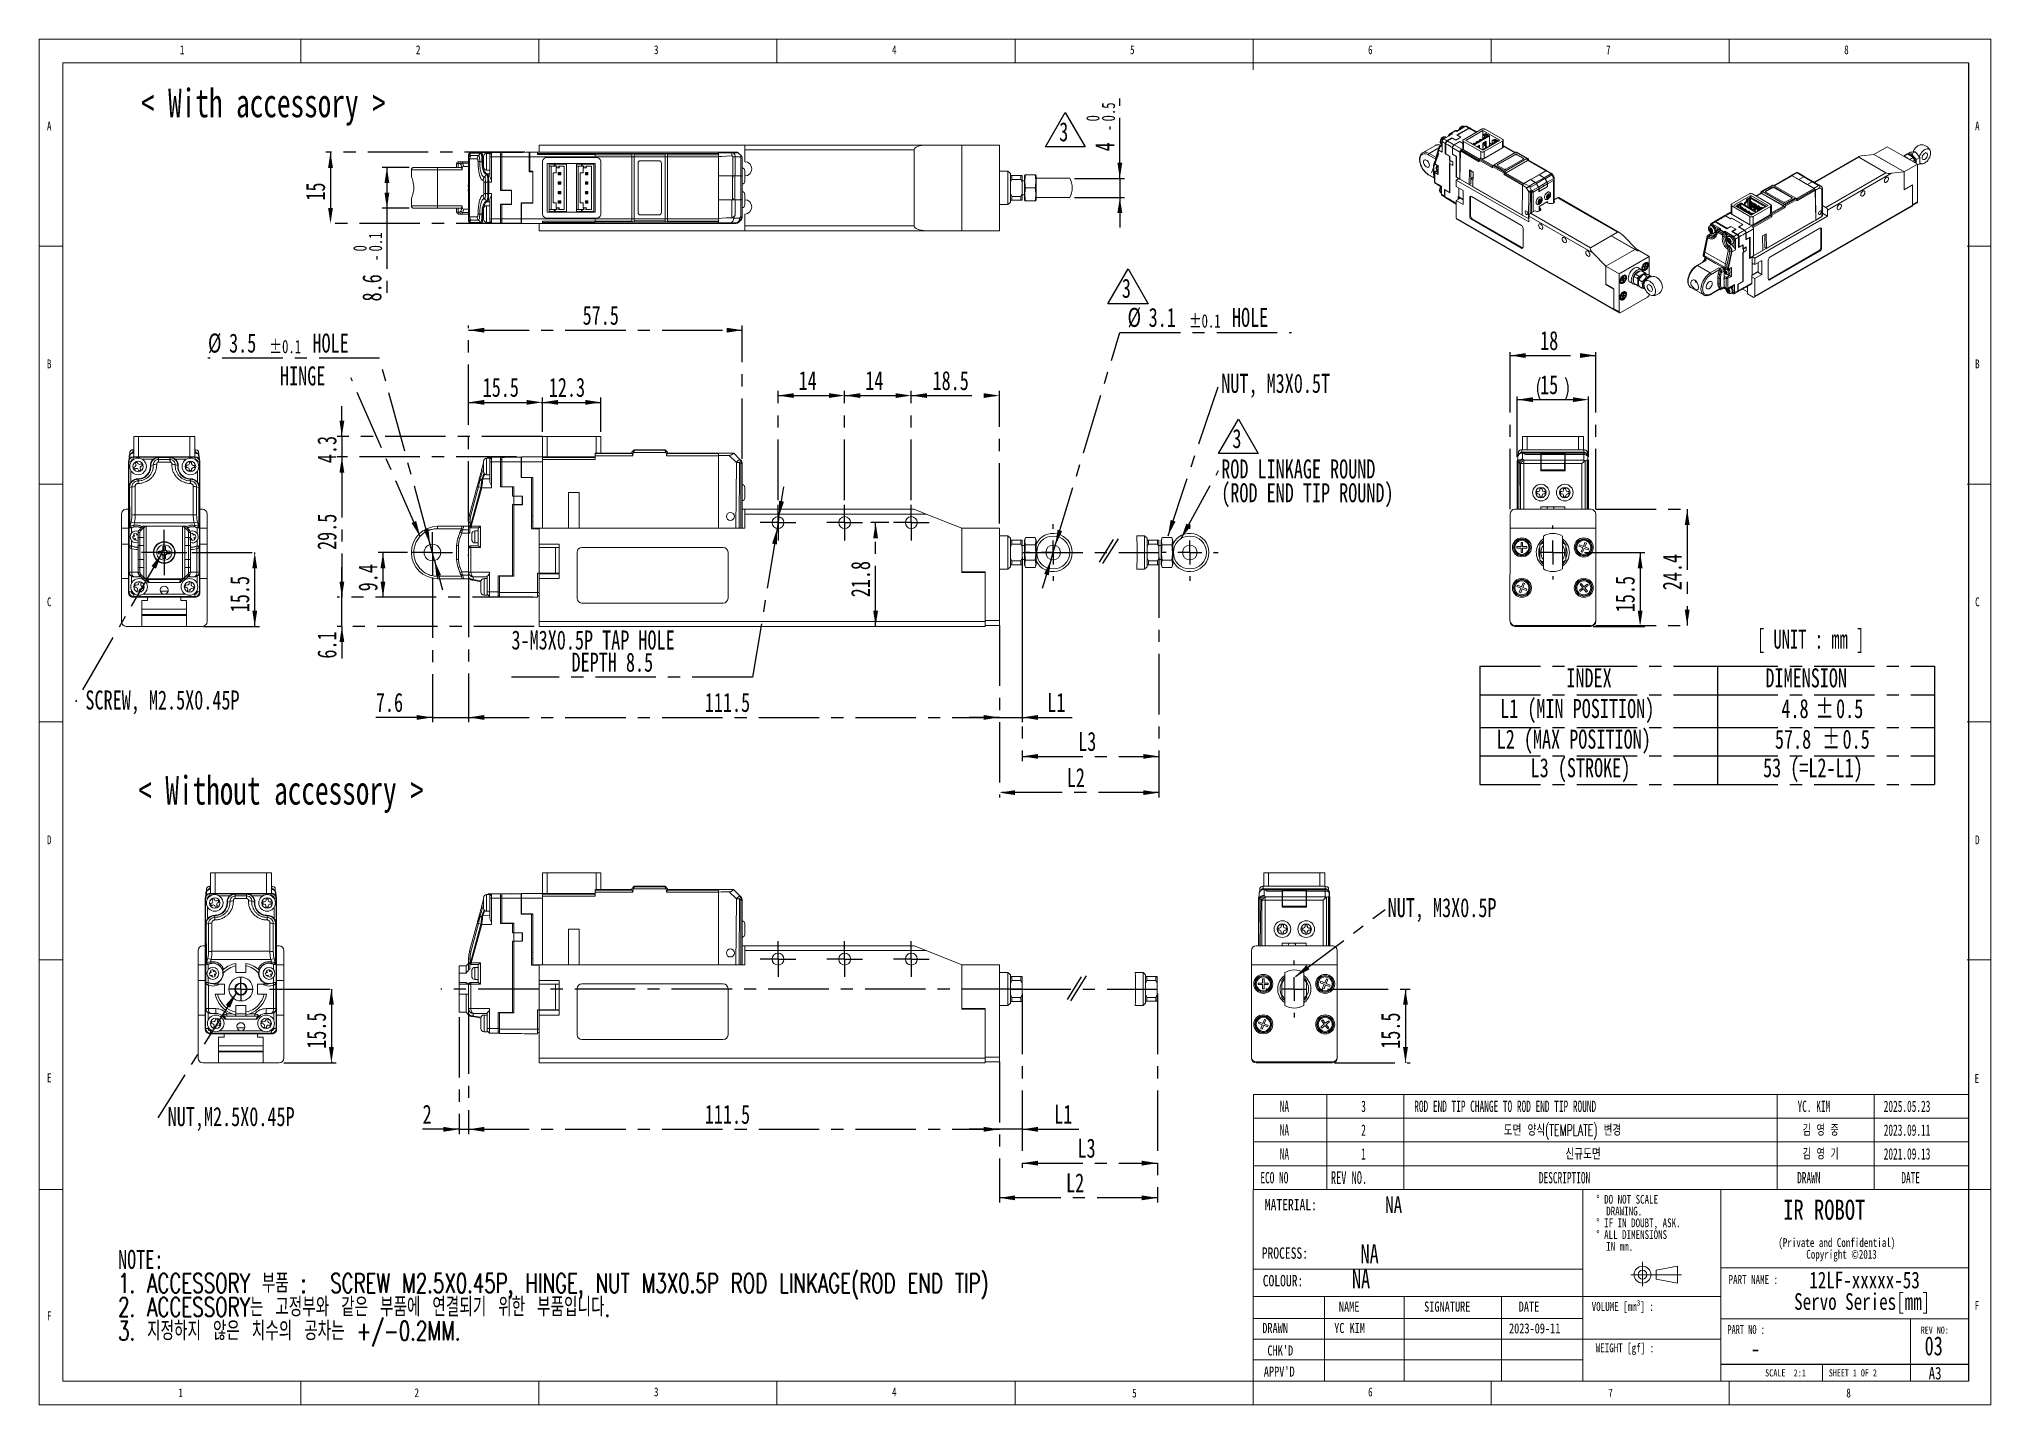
# Model space of a CAD drawing. Header units: millimetres. Extents: x 5 to 415, y 5 to 292.
import ezdxf

# ---------------------------------------------------------------- set-up
doc = ezdxf.new("R2010")
doc.units = ezdxf.units.MM
doc.linetypes.add('CENTERX2', pattern=[20.32, 12.7, -2.54, 2.54, -2.54])
for name, color, linetype in [('CENTER_LINE', 7, 'CENTERX2'), ('DIMENSION', 7, 'Continuous'), ('NOTES', 7, 'Continuous')]:
    doc.layers.add(name, color=color, linetype=linetype)
doc.styles.add('SLDTEXTSTYLE0', font='TXT', dxfattribs={"width": 0.7})
doc.styles.add('SLDTEXTSTYLE1', font='TXT', dxfattribs={"width": 0.638462})
doc.styles.add('SLDTEXTSTYLE2', font='TXT', dxfattribs={"width": 0.7, "bigfont": 'bigfont'})
doc.styles.add('SLDTEXTSTYLE3', font='TXT', dxfattribs={"width": 0.75})
doc.styles.add('SLDTEXTSTYLE4', font='TXT', dxfattribs={"width": 0.6875})
doc.styles.add('SLDTEXTSTYLE5', font='TXT', dxfattribs={"width": 0.694444})
doc.styles.add('SLDTEXTSTYLE6', font='TXT', dxfattribs={"width": 0.605})
doc.styles.add('SLDTEXTSTYLE7', font='TXT', dxfattribs={"width": 0.605, "bigfont": 'bigfont'})
doc.styles.add('SLDTEXTSTYLE8', font='TXT', dxfattribs={"width": 0.563, "bigfont": 'bigfont'})
doc.dimstyles.new('SLDDIMSTYLE0', dxfattribs={"dimtxt": 4, "dimasz": 3.302, "dimexe": 0, "dimexo": 0.0625, "dimgap": 1, "dimtad": 1, "dimrnd": 1e-09, "dimzin": 12, "dimdsep": 46, "dimtxsty": 'SLDTEXTSTYLE0', "dimsah": 1, "dimcen": 0.09, "dimadec": 0, "dimazin": 3, "dimtfac": 1, "dimtofl": 0, "dimtmove": 0, "dimatfit": 3, "dimfxl": 1, "dimfrac": 2, "dimtolj": 1, "dimtzin": 12, "dimarcsym": 0})
doc.dimstyles.new('SLDDIMSTYLE1', dxfattribs={"dimtxt": 4, "dimasz": 3.302, "dimexe": 0, "dimexo": 0.0625, "dimgap": 1, "dimtad": 1, "dimrnd": 1e-09, "dimzin": 12, "dimdsep": 46, "dimtxsty": 'SLDTEXTSTYLE0', "dimsah": 1, "dimcen": 0.09, "dimadec": 0, "dimazin": 3, "dimtfac": 1, "dimtmove": 0, "dimatfit": 0, "dimfxl": 1, "dimfrac": 2, "dimtolj": 1, "dimtzin": 12, "dimarcsym": 0})
doc.dimstyles.new('SLDDIMSTYLE2', dxfattribs={"dimtxt": 4, "dimasz": 3.302, "dimexe": 0, "dimexo": 0.0625, "dimgap": 1, "dimtad": 0, "dimtih": 1, "dimtoh": 1, "dimrnd": 1e-09, "dimzin": 12, "dimdsep": 46, "dimtxsty": 'SLDTEXTSTYLE0', "dimsah": 1, "dimcen": 0, "dimadec": 0, "dimazin": 3, "dimtol": 1, "dimtp": 0.1, "dimtm": 0.1, "dimtfac": 1, "dimtmove": 0, "dimatfit": 3, "dimfxl": 1, "dimfrac": 2, "dimtolj": 1, "dimarcsym": 0})
doc.dimstyles.new('SLDDIMSTYLE3', dxfattribs={"dimtxt": 4, "dimasz": 3.302, "dimexe": 0, "dimexo": 0.0625, "dimgap": 1, "dimtad": 1, "dimdec": 1, "dimrnd": 1e-09, "dimzin": 12, "dimdsep": 46, "dimtxsty": 'SLDTEXTSTYLE0', "dimsah": 1, "dimcen": 0.09, "dimadec": 0, "dimazin": 3, "dimtfac": 1, "dimtdec": 1, "dimtmove": 0, "dimatfit": 0, "dimfxl": 1, "dimfrac": 2, "dimtolj": 1, "dimtzin": 12, "dimarcsym": 0})
doc.dimstyles.new('SLDDIMSTYLE4', dxfattribs={"dimtxt": 4, "dimasz": 3.302, "dimexe": 0, "dimexo": 0.0625, "dimgap": 1, "dimtad": 1, "dimdec": 1, "dimrnd": 1e-09, "dimzin": 12, "dimdsep": 46, "dimtxsty": 'SLDTEXTSTYLE0', "dimsah": 1, "dimcen": 0.09, "dimadec": 0, "dimazin": 3, "dimtfac": 1, "dimtdec": 1, "dimtofl": 0, "dimtmove": 0, "dimatfit": 3, "dimfxl": 1, "dimfrac": 2, "dimtolj": 1, "dimtzin": 12, "dimarcsym": 0})
doc.dimstyles.new('SLDDIMSTYLE5', dxfattribs={"dimtxt": 4, "dimasz": 3.302, "dimexe": 0, "dimexo": 0.0625, "dimgap": 1, "dimtad": 0, "dimtih": 1, "dimtoh": 1, "dimrnd": 1e-09, "dimzin": 12, "dimdsep": 46, "dimtxsty": 'SLDTEXTSTYLE0', "dimsah": 1, "dimcen": 0, "dimadec": 0, "dimazin": 3, "dimtfac": 1, "dimtmove": 0, "dimatfit": 3, "dimfxl": 1, "dimfrac": 2, "dimtolj": 1, "dimtzin": 12, "dimarcsym": 0})
doc.dimstyles.new('SLDDIMSTYLE6', dxfattribs={"dimtxt": 0.18, "dimasz": 3.302, "dimexe": 0, "dimexo": 0.0625, "dimgap": 0, "dimtad": 0, "dimtih": 1, "dimtoh": 1, "dimdec": 0, "dimrnd": 1e-09, "dimzin": 0, "dimdsep": 46, "dimtxsty": 'Standard', "dimsah": 1, "dimcen": 0.09, "dimadec": 0, "dimazin": 0, "dimtfac": 3.302, "dimtdec": 0, "dimtofl": 0, "dimtmove": 0, "dimatfit": 3, "dimfxl": 1, "dimfrac": 2, "dimtolj": 1, "dimtzin": 0, "dimarcsym": 0})
doc.dimstyles.new('SLDDIMSTYLE7', dxfattribs={"dimtxt": 4, "dimasz": 3.302, "dimexe": 0, "dimexo": 0.0625, "dimgap": 1, "dimtad": 1, "dimrnd": 1e-09, "dimzin": 12, "dimdsep": 46, "dimtxsty": 'SLDTEXTSTYLE0', "dimsah": 1, "dimcen": 0.09, "dimadec": 0, "dimazin": 3, "dimtol": 1, "dimtm": 0.1, "dimtfac": 1, "dimtofl": 0, "dimtmove": 0, "dimatfit": 3, "dimfxl": 1, "dimfrac": 2, "dimtolj": 1, "dimarcsym": 0})
doc.dimstyles.new('SLDDIMSTYLE8', dxfattribs={"dimtxt": 4, "dimasz": 3.302, "dimexe": 0, "dimexo": 0.0625, "dimgap": 1, "dimtad": 1, "dimrnd": 1e-09, "dimzin": 12, "dimdsep": 46, "dimtxsty": 'SLDTEXTSTYLE0', "dimsah": 1, "dimcen": 0.09, "dimadec": 0, "dimazin": 3, "dimtol": 1, "dimtm": 0.5, "dimtfac": 1, "dimtmove": 0, "dimatfit": 0, "dimfxl": 1, "dimfrac": 2, "dimtolj": 1, "dimarcsym": 0})

msp = doc.modelspace()

# ---------------------------------------------------------------- texts
at = {"color": 7, "linetype": 'Continuous', "lineweight": 0}
for s, insert, char_height, attachment_point, style in [('1', (34.583, 290.668), 1.852, 1, 'SLDTEXTSTYLE3'), ('2', (84.167, 290.668), 1.852, 1, 'SLDTEXTSTYLE3'), ('3', (134.167, 290.668), 1.852, 1, 'SLDTEXTSTYLE3'), ('4', (184.167, 290.668), 1.852, 1, 'SLDTEXTSTYLE3'), ('5', (234.167, 290.668), 1.852, 1, 'SLDTEXTSTYLE3'), ('6', (284.167, 290.668), 1.852, 1, 'SLDTEXTSTYLE3'), ('7', (334.167, 290.668), 1.852, 1, 'SLDTEXTSTYLE3'), ('8', (384.167, 290.668), 1.852, 1, 'SLDTEXTSTYLE3'), ('A', (6.667, 274.668), 1.852, 1, 'SLDTEXTSTYLE3'), ('A', (411.667, 274.668), 1.852, 1, 'SLDTEXTSTYLE3'), ('B', (6.667, 224.668), 1.852, 1, 'SLDTEXTSTYLE3'), ('B', (411.667, 224.668), 1.852, 1, 'SLDTEXTSTYLE3'), ('C', (6.667, 174.668), 1.852, 1, 'SLDTEXTSTYLE3'), ('C', (411.667, 174.668), 1.852, 1, 'SLDTEXTSTYLE3'), ('D', (6.667, 124.668), 1.852, 1, 'SLDTEXTSTYLE3'), ('D', (411.667, 124.668), 1.852, 1, 'SLDTEXTSTYLE3'), ('E', (6.667, 74.668), 1.852, 1, 'SLDTEXTSTYLE3'), ('E', (411.586, 74.537), 1.852, 1, 'SLDTEXTSTYLE3'), ('MATERIAL:', (262.479, 48.278), 2.3813, 1, 'SLDTEXTSTYLE3'), ('NA', (289.535, 48.832), 3.5, 2, 'SLDTEXTSTYLE3'), ('PROCESS:', (261.829, 38.108), 2.3813, 1, 'SLDTEXTSTYLE3'), ('PART NAME :', (359.887, 32.29), 1.85208, 1, 'SLDTEXTSTYLE3'), ('F', (6.667, 24.668), 1.852, 1, 'SLDTEXTSTYLE3'), ('NAME', (278.027, 26.726), 2.1167, 1, 'SLDTEXTSTYLE3'), ('SIGNATURE', (295.935, 26.726), 2.1167, 1, 'SLDTEXTSTYLE3'), ('DATE', (315.804, 26.726), 2.1167, 1, 'SLDTEXTSTYLE3'), ('VOLUME [mm³] :', (331.133, 26.622), 1.85208, 1, 'SLDTEXTSTYLE3'), ('DRAWN', (261.937, 22.233), 2.1167, 1, 'SLDTEXTSTYLE3'), ('2023-09-11', (313.76, 22.154), 2.1167, 1, 'SLDTEXTSTYLE3'), ('REV NO:', (400.257, 21.476), 1.5, 1, 'SLDTEXTSTYLE3'), ("CHK'D", (263.024, 17.51), 2.1167, 1, 'SLDTEXTSTYLE3'), ('-', (365.556, 18.906), 4, 2, 'SLDTEXTSTYLE3'), ("APPV'D", (262.263, 13.079), 2.1167, 1, 'SLDTEXTSTYLE3'), ('SCALE  2:1', (367.564, 12.491), 1.5, 1, 'SLDTEXTSTYLE0'), ('SHEET 1 OF 2', (380.942, 12.491), 1.5, 1, 'SLDTEXTSTYLE4'), ('A3', (401.912, 13.007), 2.6458, 1, 'SLDTEXTSTYLE3'), ('1', (34.278, 8.493), 1.852, 1, 'SLDTEXTSTYLE3'), ('2', (83.861, 8.493), 1.852, 1, 'SLDTEXTSTYLE3'), ('3', (134.167, 8.668), 1.852, 1, 'SLDTEXTSTYLE3'), ('4', (184.167, 8.668), 1.852, 1, 'SLDTEXTSTYLE3'), ('5', (234.613, 8.434), 1.852, 1, 'SLDTEXTSTYLE3')]:
    msp.add_mtext(s, dxfattribs=dict(at, insert=insert, char_height=char_height, attachment_point=attachment_point, style=style))
at = {"layer": 'CENTER_LINE', "attachment_point": 1}
for s, insert, char_height, style in [('< With accessory >', (26.4, 281.558), 6, 'SLDTEXTSTYLE0'), ('[ UNIT : mm ]', (365.832, 167.91), 4, 'SLDTEXTSTYLE1'), ('< Without accessory >', (25.822, 137.146), 6, 'SLDTEXTSTYLE0'), ('NA', (282.586, 38.782), 4, 'SLDTEXTSTYLE0'), ('NA', (280.782, 33.508), 4, 'SLDTEXTSTYLE0'), ('03', (401.069, 19.417), 4, 'SLDTEXTSTYLE0')]:
    msp.add_mtext(s, dxfattribs=dict(at, insert=insert, char_height=char_height, style=style))
at = {"layer": 'NOTES', "attachment_point": 1}
for s, insert, char_height, style in [('IR ROBOT', (371.345, 48.136), 4.2333, 'SLDTEXTSTYLE3'), ('COLOUR:', (262.046, 32.312), 2.3813, 'SLDTEXTSTYLE3'), ('F', (411.586, 26.839), 1.852, 'SLDTEXTSTYLE3'), ('YC KIM', (277.042, 22.233), 2.1167, 'SLDTEXTSTYLE3'), ('PART NO :', (359.636, 21.78), 1.8521, 'SLDTEXTSTYLE5'), ('WEIGHT [gf] :', (331.976, 17.919), 1.85208, 'SLDTEXTSTYLE3'), ('6', (284.167, 8.668), 1.852, 'SLDTEXTSTYLE3'), ('7', (334.613, 8.434), 1.852, 'SLDTEXTSTYLE3'), ('8', (384.613, 8.434), 1.852, 'SLDTEXTSTYLE3')]:
    msp.add_mtext(s, dxfattribs=dict(at, insert=insert, char_height=char_height, style=style))

# ---------------------------------------------------------------- blocks, each defined once
blk = doc.blocks.new('SW_NOTE_0')
at = {"layer": 'CENTER_LINE', "color": 0, "char_height": 4, "attachment_point": 1}
for s, insert, style in [('NOTE:', (0, 5.16), 'SLDTEXTSTYLE0'), ('1. ACCESSORY 부품 :  SCREW M2.5X0.45P, HINGE, NUT M3X0.5P ROD LINKAGE(ROD END TIP)', (0, 0.16), 'SLDTEXTSTYLE2'), ('2. ACCESSORY는 고정부와 같은 부품에 연결되기 위한 부품입니다.', (0, -4.84), 'SLDTEXTSTYLE2'), ('3. 지정하지 않은 치수의 공차는 +/-0.2MM.', (0, -9.84), 'SLDTEXTSTYLE2')]:
    blk.add_mtext(s, dxfattribs=dict(at, insert=insert, style=style))
blk = doc.blocks.new('SW_NOTE_0_1')
at = {"layer": 'CENTER_LINE', "color": 0}
for p, q in [((-2.89, -0.01), (1.27, 7.21)), ((1.27, 7.21), (5.44, -0.01)), ((5.44, -0.01), (-2.89, -0.01))]:
    blk.add_line(p, q, dxfattribs=at)
at = {"layer": 'CENTER_LINE', "color": 0, "insert": (0, 5.16), "char_height": 4, "attachment_point": 1, "style": 'SLDTEXTSTYLE0'}
blk.add_mtext('3', dxfattribs=at)
blk = doc.blocks.new('SW_NOTE_0_2')
at = {"layer": 'CENTER_LINE', "color": 0}
for p, q in [((-2.93, -0.1), (1.3, 7.23)), ((1.3, 7.23), (5.53, -0.1)), ((5.53, -0.1), (-2.93, -0.1))]:
    blk.add_line(p, q, dxfattribs=at)
at = {"layer": 'CENTER_LINE', "color": 0, "insert": (0, 5.16), "char_height": 4, "attachment_point": 1, "style": 'SLDTEXTSTYLE0'}
blk.add_mtext('3', dxfattribs=at)
blk = doc.blocks.new('SW_NOTE_0_3')
at = {"color": 0, "linetype": 'Continuous', "lineweight": 0, "char_height": 1.8521, "attachment_point": 2, "style": 'SLDTEXTSTYLE3'}
for s, insert in [('(Private and Confidential)', (15.4, 2.39)), ('Copyright ©2013', (16.39, -0.08))]:
    blk.add_mtext(s, dxfattribs=dict(at, insert=insert))
blk = doc.blocks.new('SW_NOTE_0_4')
at = {"color": 0, "linetype": 'Continuous', "lineweight": 0, "char_height": 3.5, "attachment_point": 2, "style": 'SLDTEXTSTYLE3'}
for s, insert in [('12LF-xxxxx-53', (14.16, 4.51)), ('Servo Series[mm]', (13.67, -0.01))]:
    blk.add_mtext(s, dxfattribs=dict(at, insert=insert))
blk = doc.blocks.new('SW_NOTE_0_5')
at = {"color": 0, "linetype": 'Continuous', "lineweight": 0, "attachment_point": 1, "style": 'SLDTEXTSTYLE3'}
for s, insert, char_height in [('%%d DO NOT SCALE', (0, 2.39), 1.8521), ('%%d IF IN DOUBT, ASK.', (0, -2.55), 1.8521), ('DRAWING.', (2.08, -0.08), 1.852), ('%%d ALL DIMENSIONS', (0, -5.02), 1.8521), ('IN mm.', (2.08, -7.49), 1.852)]:
    blk.add_mtext(s, dxfattribs=dict(at, insert=insert, char_height=char_height))
blk = doc.blocks.new('SW_TABLEANNOTATION_0')
at = {"layer": 'CENTER_LINE', "color": 0}
for p, q in [((0, 0), (0, -6)), ((0, 0), (49.88, 0)), ((49.88, 0), (49.88, -6)), ((49.88, 0), (95.48, 0)), ((95.48, 0), (95.48, -6)), ((0, -6), (0, -12.87)), ((0, -6), (49.88, -6)), ((49.88, -6), (49.88, -12.87)), ((49.88, -6), (95.48, -6)), ((95.48, -6), (95.48, -12.87)), ((0, -12.87), (0, -18.87)), ((0, -12.87), (49.88, -12.87)), ((49.88, -12.87), (49.88, -18.87)), ((49.88, -12.87), (95.48, -12.87)), ((95.48, -12.87), (95.48, -18.87)), ((0, -18.87), (0, -24.87)), ((0, -18.87), (49.88, -18.87)), ((49.88, -18.87), (49.88, -24.87)), ((49.88, -18.87), (95.48, -18.87)), ((95.48, -18.87), (95.48, -24.87)), ((0, -24.87), (49.88, -24.87)), ((49.88, -24.87), (95.48, -24.87))]:
    blk.add_line(p, q, dxfattribs=at)
at = {"layer": 'CENTER_LINE', "color": 0, "char_height": 4, "attachment_point": 1, "style": 'SLDTEXTSTYLE0'}
for s, insert in [('INDEX', (18.15, -0.47)), ('DIMENSION', (59.96, -0.47)), ('L1 (MIN POSITION)', (4.24, -6.91)), ('4.8', (63.32, -6.91)), ('%%p', (70.5, -6.91)), ('0.5', (74.8, -6.91)), ('L2 (MAX POSITION)', (3.51, -13.34)), ('57.8', (61.96, -13.34)), ('%%p', (71.86, -13.34)), ('0.5', (76.16, -13.34)), ('L3 (STROKE)', (10.64, -19.34)), ('53 (=L2-L1)', (59.46, -19.34))]:
    blk.add_mtext(s, dxfattribs=dict(at, insert=insert))
blk = doc.blocks.new('SW_TABLEANNOTATION_1')
at = {"color": 0, "linetype": 'Continuous', "lineweight": 18}
for p, q in [((0, 0), (0, -5)), ((0, 0), (15.39, 0)), ((15.39, 0), (15.39, -5)), ((15.39, 0), (31.57, 0)), ((31.57, 0), (31.57, -5)), ((31.57, 0), (109.99, 0)), ((109.99, 0), (109.99, -5)), ((109.99, 0), (130.36, 0)), ((130.36, 0), (130.36, -5)), ((130.36, 0), (150.24, 0)), ((150.24, 0), (150.24, -5)), ((0, -5), (0, -10)), ((0, -5), (15.39, -5)), ((15.39, -5), (15.39, -10)), ((15.39, -5), (31.57, -5)), ((31.57, -5), (31.57, -10)), ((31.57, -5), (109.99, -5)), ((109.99, -5), (109.99, -10)), ((109.99, -5), (130.36, -5)), ((130.36, -5), (130.36, -10)), ((130.36, -5), (150.24, -5)), ((150.24, -5), (150.24, -10)), ((0, -10), (0, -15)), ((0, -10), (15.39, -10)), ((15.39, -10), (15.39, -15)), ((15.39, -10), (31.57, -10)), ((31.57, -10), (31.57, -15)), ((31.57, -10), (109.99, -10)), ((109.99, -10), (109.99, -15)), ((109.99, -10), (130.36, -10)), ((130.36, -10), (130.36, -15)), ((130.36, -10), (150.24, -10)), ((150.24, -10), (150.24, -15)), ((0, -15), (0, -20)), ((0, -15), (15.39, -15)), ((15.39, -15), (15.39, -20)), ((15.39, -15), (31.57, -15)), ((31.57, -15), (31.57, -20)), ((31.57, -15), (109.99, -15)), ((109.99, -15), (109.99, -20)), ((109.99, -15), (130.36, -15)), ((130.36, -15), (130.36, -20)), ((130.36, -15), (150.24, -15)), ((150.24, -15), (150.24, -20)), ((0, -20), (15.39, -20)), ((15.39, -20), (31.57, -20)), ((31.57, -20), (109.99, -20)), ((109.99, -20), (130.36, -20)), ((130.36, -20), (150.24, -20))]:
    blk.add_line(p, q, dxfattribs=at)
at = {"color": 0, "linetype": 'Continuous', "lineweight": 0, "attachment_point": 1}
for s, insert, char_height, style in [('NA', (5.49, -1.31), 2.381, 'SLDTEXTSTYLE6'), ('3', (22.6, -1.31), 2.38, 'SLDTEXTSTYLE6'), ('ROD END TIP CHANGE TO ROD END TIP ROUND', (33.74, -1.31), 2.3813, 'SLDTEXTSTYLE6'), ('YC. KIM', (114.26, -1.31), 2.381, 'SLDTEXTSTYLE6'), ('2025.05.23', (132.36, -1.31), 2.381, 'SLDTEXTSTYLE6'), ('NA', (5.49, -6.31), 2.381, 'SLDTEXTSTYLE6'), ('2', (22.6, -6.31), 2.38, 'SLDTEXTSTYLE6'), ('도면 양식(TEMPLATE) 변경', (52.54, -6.31), 2.3813, 'SLDTEXTSTYLE7'), ('김 영 중', (115.33, -6.31), 2.381, 'SLDTEXTSTYLE8'), ('2023.09.11', (132.36, -6.31), 2.381, 'SLDTEXTSTYLE6'), ('NA', (5.49, -11.31), 2.381, 'SLDTEXTSTYLE6'), ('1', (22.6, -11.31), 2.38, 'SLDTEXTSTYLE6'), ('신규도면', (65.5, -11.31), 2.381, 'SLDTEXTSTYLE7'), ('김 영 기', (115.33, -11.31), 2.381, 'SLDTEXTSTYLE8'), ('2021.09.13', (132.36, -11.31), 2.381, 'SLDTEXTSTYLE6'), ('ECO NO', (1.43, -16.31), 2.381, 'SLDTEXTSTYLE6'), ('REV NO.', (16.23, -16.15), 2.646, 'SLDTEXTSTYLE6'), ('DESCRIPTION', (59.93, -16.31), 2.3813, 'SLDTEXTSTYLE6'), ('DRAWN', (114.17, -16.31), 2.381, 'SLDTEXTSTYLE6'), ('DATE', (136.06, -16.31), 2.381, 'SLDTEXTSTYLE6')]:
    blk.add_mtext(s, dxfattribs=dict(at, insert=insert, char_height=char_height, style=style))
blk = doc.blocks.new('_D')
at = {"layer": 'CENTER_LINE'}
for p, q in [((211.52, 183.12), (211.52, 140.28)), ((240.23, 183.12), (240.23, 140.28)), ((211.52, 141.28), (240.23, 141.28))]:
    blk.add_line(p, q, dxfattribs=at)
for points in [[(211.52, 141.28), (214.82, 140.77), (214.82, 141.78)], [(240.23, 141.28), (236.93, 141.78), (236.93, 140.77)]]:
    blk.add_solid(points, dxfattribs=at)
at = {"layer": 'CENTER_LINE', "insert": (223.27, 146.43), "char_height": 4, "attachment_point": 1, "style": 'SLDTEXTSTYLE0'}
blk.add_mtext('L3', dxfattribs=at)
blk = doc.blocks.new('_D_1')
at = {"layer": 'CENTER_LINE'}
for p, q in [((240.23, 183.12), (240.23, 132.66)), ((206.72, 168.8), (206.72, 132.66)), ((240.23, 133.66), (206.72, 133.66))]:
    blk.add_line(p, q, dxfattribs=at)
for points in [[(206.72, 133.66), (210.02, 133.15), (210.02, 134.17)], [(240.23, 133.66), (236.93, 134.17), (236.93, 133.15)]]:
    blk.add_solid(points, dxfattribs=at)
at = {"layer": 'CENTER_LINE', "insert": (220.87, 138.82), "char_height": 4, "attachment_point": 1, "style": 'SLDTEXTSTYLE0'}
blk.add_mtext('L2', dxfattribs=at)
blk = doc.blocks.new('_D_2')
at = {"layer": 'CENTER_LINE'}
for p, q in [((68.61, 208.5), (68.61, 214.85)), ((110.72, 208.5), (67.61, 208.5)), ((68.61, 208.5), (68.61, 204.2)), ((105.32, 204.2), (67.61, 204.2)), ((68.61, 204.2), (68.61, 197.85))]:
    blk.add_line(p, q, dxfattribs=at)
for points in [[(68.61, 208.5), (69.12, 211.8), (68.11, 211.8)], [(68.61, 204.2), (68.11, 200.89), (69.12, 200.89)]]:
    blk.add_solid(points, dxfattribs=at)
at = {"layer": 'CENTER_LINE', "insert": (63.46, 202.89), "char_height": 4, "attachment_point": 1, "rotation": 90, "style": 'SLDTEXTSTYLE0'}
blk.add_mtext('4.3', dxfattribs=at)
blk = doc.blocks.new('_D_3')
at = {"layer": 'CENTER_LINE'}
for p, q in [((110.72, 209.5), (110.72, 216.66)), ((110.72, 215.66), (123.02, 215.66)), ((123.02, 209.5), (123.02, 216.66))]:
    blk.add_line(p, q, dxfattribs=at)
for points in [[(110.72, 215.66), (114.02, 215.15), (114.02, 216.17)], [(123.02, 215.66), (119.72, 216.17), (119.72, 215.15)]]:
    blk.add_solid(points, dxfattribs=at)
at = {"layer": 'CENTER_LINE', "insert": (112.08, 220.82), "char_height": 4, "attachment_point": 1, "style": 'SLDTEXTSTYLE0'}
blk.add_mtext('12.3', dxfattribs=at)
blk = doc.blocks.new('_D_4')
at = {"layer": 'CENTER_LINE'}
for p, q in [((76.52, 224.97), (40.49, 224.97)), ((87.16, 185.8), (76.52, 224.97)), ((88.08, 182.42), (87.16, 185.8)), ((88.08, 182.42), (89.74, 176.3))]:
    blk.add_line(p, q, dxfattribs=at)
for points in [[(87.16, 185.8), (86.79, 189.12), (85.8, 188.86)], [(88.08, 182.42), (88.45, 179.11), (89.44, 179.37)]]:
    blk.add_solid(points, dxfattribs=at)
at = {"layer": 'CENTER_LINE', "attachment_point": 1, "style": 'SLDTEXTSTYLE0'}
for s, insert, char_height in [('%%c', (40.49, 230.12), 4), ('3.5', (44.92, 230.12), 4), ('HOLE', (62.44, 230.12), 4), ('±0.1', (53.38, 228.78), 2.8)]:
    blk.add_mtext(s, dxfattribs=dict(at, insert=insert, char_height=char_height))
blk = doc.blocks.new('_D_5')
at = {"layer": 'CENTER_LINE'}
for p, q in [((87.62, 178.86), (87.62, 148.46)), ((95.22, 179), (95.22, 148.46)), ((87.62, 149.46), (75.75, 149.46)), ((87.62, 149.46), (95.22, 149.46)), ((95.22, 149.46), (101.57, 149.46))]:
    blk.add_line(p, q, dxfattribs=at)
for points in [[(87.62, 149.46), (84.32, 149.97), (84.32, 148.95)], [(95.22, 149.46), (98.52, 148.95), (98.52, 149.97)]]:
    blk.add_solid(points, dxfattribs=at)
at = {"layer": 'CENTER_LINE', "insert": (75.75, 154.62), "char_height": 4, "attachment_point": 1, "style": 'SLDTEXTSTYLE0'}
blk.add_mtext('7.6', dxfattribs=at)
blk = doc.blocks.new('_D_6')
at = {"layer": 'CENTER_LINE'}
for p, q in [((95.22, 179), (95.22, 148.46)), ((206.72, 168.8), (206.72, 148.46)), ((95.22, 149.46), (206.72, 149.46))]:
    blk.add_line(p, q, dxfattribs=at)
for points in [[(95.22, 149.46), (98.52, 148.95), (98.52, 149.97)], [(206.72, 149.46), (203.42, 149.97), (203.42, 148.95)]]:
    blk.add_solid(points, dxfattribs=at)
at = {"layer": 'CENTER_LINE', "insert": (144.84, 154.62), "char_height": 4, "attachment_point": 1, "style": 'SLDTEXTSTYLE0'}
blk.add_mtext('111.5', dxfattribs=at)
blk = doc.blocks.new('_D_7')
at = {"layer": 'CENTER_LINE'}
for p, q in [((211.52, 180.51), (211.52, 148.46)), ((206.72, 168.8), (206.72, 148.46)), ((206.72, 149.46), (200.37, 149.46)), ((206.72, 149.46), (211.52, 149.46)), ((211.52, 149.46), (221.99, 149.46))]:
    blk.add_line(p, q, dxfattribs=at)
for points in [[(206.72, 149.46), (203.42, 149.97), (203.42, 148.95)], [(211.52, 149.46), (214.82, 148.95), (214.82, 149.97)]]:
    blk.add_solid(points, dxfattribs=at)
at = {"layer": 'CENTER_LINE', "insert": (216.78, 154.62), "char_height": 4, "attachment_point": 1, "style": 'SLDTEXTSTYLE0'}
blk.add_mtext('L1', dxfattribs=at)
blk = doc.blocks.new('_D_8')
at = {"layer": 'CENTER_LINE'}
for p, q in [((95.22, 190.61), (95.22, 216.66)), ((95.22, 215.66), (110.72, 215.66)), ((110.72, 209.5), (110.72, 216.66))]:
    blk.add_line(p, q, dxfattribs=at)
for points in [[(95.22, 215.66), (98.52, 215.15), (98.52, 216.17)], [(110.72, 215.66), (107.42, 216.17), (107.42, 215.15)]]:
    blk.add_solid(points, dxfattribs=at)
at = {"layer": 'CENTER_LINE', "insert": (98.18, 220.82), "char_height": 4, "attachment_point": 1, "style": 'SLDTEXTSTYLE0'}
blk.add_mtext('15.5', dxfattribs=at)
blk = doc.blocks.new('_D_9')
at = {"layer": 'CENTER_LINE'}
for p, q in [((95.22, 190.61), (95.22, 231.82)), ((95.22, 230.82), (152.72, 230.82)), ((152.72, 203.78), (152.72, 231.82))]:
    blk.add_line(p, q, dxfattribs=at)
for points in [[(95.22, 230.82), (98.52, 230.31), (98.52, 231.33)], [(152.72, 230.82), (149.42, 231.33), (149.42, 230.31)]]:
    blk.add_solid(points, dxfattribs=at)
at = {"layer": 'CENTER_LINE', "insert": (119.18, 235.97), "char_height": 4, "attachment_point": 1, "style": 'SLDTEXTSTYLE0'}
blk.add_mtext('57.5', dxfattribs=at)
blk = doc.blocks.new('_D_10')
at = {"layer": 'CENTER_LINE'}
for p, q in [((105.32, 204.2), (67.61, 204.2)), ((68.61, 204.2), (68.61, 174.7)), ((108.72, 174.7), (67.61, 174.7))]:
    blk.add_line(p, q, dxfattribs=at)
for points in [[(68.61, 204.2), (68.11, 200.89), (69.12, 200.89)], [(68.61, 174.7), (69.12, 178), (68.11, 178)]]:
    blk.add_solid(points, dxfattribs=at)
at = {"layer": 'CENTER_LINE', "insert": (63.46, 184.65), "char_height": 4, "attachment_point": 1, "rotation": 90, "style": 'SLDTEXTSTYLE0'}
blk.add_mtext('29.5', dxfattribs=at)
blk = doc.blocks.new('_D_11')
at = {"layer": 'CENTER_LINE'}
for p, q in [((68.61, 174.7), (68.61, 181.05)), ((108.72, 174.7), (67.61, 174.7)), ((68.61, 168.59), (68.61, 174.7)), ((109.02, 168.59), (67.61, 168.59)), ((68.61, 168.59), (68.61, 161.82))]:
    blk.add_line(p, q, dxfattribs=at)
for points in [[(68.61, 174.7), (69.12, 178), (68.11, 178)], [(68.61, 168.59), (68.11, 165.29), (69.12, 165.29)]]:
    blk.add_solid(points, dxfattribs=at)
at = {"layer": 'CENTER_LINE', "insert": (63.46, 161.82), "char_height": 4, "attachment_point": 1, "rotation": 90, "style": 'SLDTEXTSTYLE0'}
blk.add_mtext('6.1', dxfattribs=at)
blk = doc.blocks.new('_D_12')
at = {"layer": 'CENTER_LINE'}
for p, q in [((82.37, 184.11), (76.24, 184.11)), ((77.24, 184.11), (77.24, 174.7)), ((108.72, 174.7), (76.24, 174.7))]:
    blk.add_line(p, q, dxfattribs=at)
for points in [[(77.24, 184.11), (76.73, 180.81), (77.74, 180.81)], [(77.24, 174.7), (77.74, 178), (76.73, 178)]]:
    blk.add_solid(points, dxfattribs=at)
at = {"layer": 'CENTER_LINE', "insert": (72.08, 175.95), "char_height": 4, "attachment_point": 1, "rotation": 90, "style": 'SLDTEXTSTYLE0'}
blk.add_mtext('9.4', dxfattribs=at)
blk = doc.blocks.new('_D_13')
at = {"layer": 'CENTER_LINE'}
for p, q in [((183.47, 190.39), (179.72, 190.39)), ((180.72, 168.59), (180.72, 190.39))]:
    blk.add_line(p, q, dxfattribs=at)
for points in [[(180.72, 190.39), (180.21, 187.09), (181.23, 187.09)], [(180.72, 168.59), (181.23, 171.9), (180.21, 171.9)]]:
    blk.add_solid(points, dxfattribs=at)
at = {"layer": 'CENTER_LINE', "insert": (175.56, 174.7), "char_height": 4, "attachment_point": 1, "rotation": 90, "style": 'SLDTEXTSTYLE0'}
blk.add_mtext('21.8', dxfattribs=at)
blk = doc.blocks.new('_D_14')
at = {"layer": 'CENTER_LINE'}
for p, q in [((174.22, 195.14), (174.22, 218.09)), ((188.22, 195.14), (188.22, 218.09)), ((174.22, 217.09), (188.22, 217.09))]:
    blk.add_line(p, q, dxfattribs=at)
for points in [[(174.22, 217.09), (177.52, 216.58), (177.52, 217.59)], [(188.22, 217.09), (184.92, 217.59), (184.92, 216.58)]]:
    blk.add_solid(points, dxfattribs=at)
at = {"layer": 'CENTER_LINE', "insert": (178.54, 222.24), "char_height": 4, "attachment_point": 1, "style": 'SLDTEXTSTYLE0'}
blk.add_mtext('14', dxfattribs=at)
blk = doc.blocks.new('_D_15')
at = {"layer": 'CENTER_LINE'}
for p, q in [((160.22, 195.14), (160.22, 218.09)), ((174.22, 195.14), (174.22, 218.09)), ((160.22, 217.09), (174.22, 217.09))]:
    blk.add_line(p, q, dxfattribs=at)
for points in [[(160.22, 217.09), (163.52, 216.58), (163.52, 217.59)], [(174.22, 217.09), (170.92, 217.59), (170.92, 216.58)]]:
    blk.add_solid(points, dxfattribs=at)
at = {"layer": 'CENTER_LINE', "insert": (164.54, 222.24), "char_height": 4, "attachment_point": 1, "style": 'SLDTEXTSTYLE0'}
blk.add_mtext('14', dxfattribs=at)
blk = doc.blocks.new('_D_16')
at = {"layer": 'CENTER_LINE'}
for p, q in [((188.22, 195.14), (188.22, 218.09)), ((206.72, 190.2), (206.72, 218.09)), ((188.22, 217.09), (206.72, 217.09))]:
    blk.add_line(p, q, dxfattribs=at)
for points in [[(188.22, 217.09), (191.52, 216.58), (191.52, 217.59)], [(206.72, 217.09), (203.42, 217.59), (203.42, 216.58)]]:
    blk.add_solid(points, dxfattribs=at)
at = {"layer": 'CENTER_LINE', "insert": (192.68, 222.24), "char_height": 4, "attachment_point": 1, "style": 'SLDTEXTSTYLE0'}
blk.add_mtext('18.5', dxfattribs=at)
blk = doc.blocks.new('_D_17')
at = {"layer": 'CENTER_LINE'}
for p, q in [((160.42, 191.63), (161.45, 197.89)), ((160.02, 189.16), (154.89, 157.91)), ((160.42, 191.63), (160.02, 189.16)), ((154.89, 157.91), (104.23, 157.91))]:
    blk.add_line(p, q, dxfattribs=at)
for points in [[(160.42, 191.63), (161.46, 194.8), (160.46, 194.97)], [(160.02, 189.16), (158.98, 185.98), (159.98, 185.82)]]:
    blk.add_solid(points, dxfattribs=at)
at = {"layer": 'CENTER_LINE', "char_height": 4, "attachment_point": 1, "style": 'SLDTEXTSTYLE0'}
for s, insert in [('3-M3X0.5P TAP HOLE', (104.23, 167.73)), ('DEPTH 8.5', (116.85, 163.07))]:
    blk.add_mtext(s, dxfattribs=dict(at, insert=insert))
blk = doc.blocks.new('_D_18')
at = {"layer": 'CENTER_LINE'}
for p, q in [((218.47, 185.6), (232.05, 230.36)), ((232.05, 230.36), (268.07, 230.36)), ((217.57, 182.63), (218.47, 185.6)), ((217.57, 182.63), (215.73, 176.55))]:
    blk.add_line(p, q, dxfattribs=at)
for points in [[(218.47, 185.6), (219.91, 188.61), (218.94, 188.9)], [(217.57, 182.63), (216.13, 179.62), (217.1, 179.32)]]:
    blk.add_solid(points, dxfattribs=at)
at = {"layer": 'CENTER_LINE', "attachment_point": 1, "style": 'SLDTEXTSTYLE0'}
for s, insert, char_height in [('%%c', (233.64, 235.52), 4), ('3.1', (238.07, 235.52), 4), ('±0.1', (246.53, 234.17), 2.8), ('HOLE', (255.58, 235.52), 4)]:
    blk.add_mtext(s, dxfattribs=dict(at, insert=insert, char_height=char_height))
blk = doc.blocks.new('SW_NOTE_0_6')
at = {"layer": 'CENTER_LINE', "color": 0, "insert": (-14.89, 2.42), "char_height": 4, "attachment_point": 1, "style": 'SLDTEXTSTYLE0'}
blk.add_mtext('HINGE', dxfattribs=at)
blk = doc.blocks.new('SW_CENTERMARKSYMBOL_0')
at = {"layer": 'CENTER_LINE', "color": 0}
for p, q in [((0, 2.5), (0, 4.25)), ((-2.5, 0), (-4.25, 0)), ((0, 0), (-2.5, 0)), ((0, 0), (0, 2.5)), ((0, 0), (0, -2.5)), ((0, 0), (2.5, 0)), ((2.5, 0), (4.25, 0)), ((0, -2.5), (0, -4.25))]:
    blk.add_line(p, q, dxfattribs=at)
blk = doc.blocks.new('SW_CENTERMARKSYMBOL_1')
at = {"layer": 'CENTER_LINE', "color": 0}
for p, q in [((-2.5, 0), (-3.75, 0)), ((0, 0), (-2.5, 0)), ((0, 2.5), (0, 3.75)), ((0, 0), (0, 2.5)), ((0, 0), (0, -2.5)), ((0, 0), (2.5, 0)), ((2.5, 0), (3.75, 0)), ((0, -2.5), (0, -3.75))]:
    blk.add_line(p, q, dxfattribs=at)
blk = doc.blocks.new('SW_CENTERMARKSYMBOL_2')
at = {"layer": 'CENTER_LINE', "color": 0}
for p, q in [((-2.5, 0), (-3.75, 0)), ((0, 0), (-2.5, 0)), ((0, 2.5), (0, 3.75)), ((0, 0), (0, 2.5)), ((0, 0), (0, -2.5)), ((0, 0), (2.5, 0)), ((2.5, 0), (3.75, 0)), ((0, -2.5), (0, -3.75))]:
    blk.add_line(p, q, dxfattribs=at)
blk = doc.blocks.new('SW_CENTERMARKSYMBOL_3')
at = {"layer": 'CENTER_LINE', "color": 0}
for p, q in [((-2.5, 0), (-3.75, 0)), ((0, 0), (-2.5, 0)), ((0, 2.5), (0, 3.75)), ((0, 0), (0, 2.5)), ((0, 0), (0, -2.5)), ((0, 0), (2.5, 0)), ((2.5, 0), (3.75, 0)), ((0, -2.5), (0, -3.75))]:
    blk.add_line(p, q, dxfattribs=at)
blk = doc.blocks.new('SW_CENTERMARKSYMBOL_4')
at = {"layer": 'CENTER_LINE', "color": 0}
for p, q in [((0, 5), (0, 5.96)), ((-5, 0), (-5.96, 0)), ((0, 0), (-2.5, 0)), ((0, 0), (0, 2.5)), ((0, 0), (0, -2.5)), ((0, 0), (2.5, 0)), ((5, 0), (5.96, 0)), ((0, -5), (0, -5.96))]:
    blk.add_line(p, q, dxfattribs=at)
blk = doc.blocks.new('_D_19')
at = {"layer": 'CENTER_LINE'}
for p, q in [((315.48, 204.2), (315.48, 217.23)), ((315.48, 216.23), (330.48, 216.23)), ((330.48, 204.2), (330.48, 217.23))]:
    blk.add_line(p, q, dxfattribs=at)
for centre, start, end in [((324.96, 218.56), 153.4349, 206.5651), ((320.99, 218.56), 333.4349, 26.5651)]:
    blk.add_arc(centre, 5.21, start, end, dxfattribs=at)
for points in [[(315.48, 216.23), (318.78, 215.72), (318.78, 216.73)], [(330.48, 216.23), (327.18, 216.73), (327.18, 215.72)]]:
    blk.add_solid(points, dxfattribs=at)
at = {"layer": 'CENTER_LINE', "insert": (320.3, 221.38), "char_height": 4, "attachment_point": 1, "style": 'SLDTEXTSTYLE0'}
blk.add_mtext('15', dxfattribs=at)
blk = doc.blocks.new('_D_20')
at = {"layer": 'CENTER_LINE'}
for p, q in [((331.98, 193.19), (352.2, 193.19)), ((351.2, 193.19), (351.19, 168.79)), ((331.97, 168.79), (352.19, 168.79))]:
    blk.add_line(p, q, dxfattribs=at)
for points in [[(351.2, 193.19), (350.69, 189.88), (351.7, 189.88)], [(351.19, 168.79), (351.7, 172.09), (350.68, 172.09)]]:
    blk.add_solid(points, dxfattribs=at)
at = {"layer": 'CENTER_LINE', "insert": (346.04, 176.19), "char_height": 4, "attachment_point": 1, "rotation": 89.9805, "style": 'SLDTEXTSTYLE0'}
blk.add_mtext('24.4', dxfattribs=at)
blk = doc.blocks.new('_D_21')
at = {"layer": 'CENTER_LINE'}
for p, q in [((313.98, 193.19), (313.98, 226.5)), ((331.98, 193.19), (331.98, 226.5)), ((313.98, 225.5), (331.98, 225.5))]:
    blk.add_line(p, q, dxfattribs=at)
for points in [[(313.98, 225.5), (317.28, 224.99), (317.28, 226.01)], [(331.98, 225.5), (328.68, 226.01), (328.68, 224.99)]]:
    blk.add_solid(points, dxfattribs=at)
at = {"layer": 'CENTER_LINE', "insert": (320.3, 230.65), "char_height": 4, "attachment_point": 1, "style": 'SLDTEXTSTYLE0'}
blk.add_mtext('18', dxfattribs=at)
blk = doc.blocks.new('_D_22')
at = {"layer": 'CENTER_LINE'}
for p, q in [((329.62, 184.11), (342.31, 184.11)), ((341.31, 184.11), (341.31, 168.59)), ((331.43, 168.59), (342.31, 168.59))]:
    blk.add_line(p, q, dxfattribs=at)
for points in [[(341.31, 184.11), (340.8, 180.81), (341.82, 180.81)], [(341.31, 168.59), (341.82, 171.9), (340.8, 171.9)]]:
    blk.add_solid(points, dxfattribs=at)
at = {"layer": 'CENTER_LINE', "insert": (336.15, 171.56), "char_height": 4, "attachment_point": 1, "rotation": 90, "style": 'SLDTEXTSTYLE0'}
blk.add_mtext('15.5', dxfattribs=at)
blk = doc.blocks.new('SW_CENTERMARKSYMBOL_5')
at = {"layer": 'CENTER_LINE', "color": 0}
for p, q in [((0, 5), (0, 5.64)), ((-5, 0), (-5.64, 0)), ((0, 0), (-2.5, 0)), ((0, 0), (0, 2.5)), ((0, 0), (0, -2.5)), ((0, 0), (2.5, 0)), ((5, 0), (5.64, 0)), ((0, -5), (0, -5.64))]:
    blk.add_line(p, q, dxfattribs=at)
blk = doc.blocks.new('_D_23')
at = {"layer": 'CENTER_LINE'}
for p, q in [((37.08, 184.11), (51.31, 184.11)), ((50.31, 168.59), (50.31, 184.11)), ((39.55, 168.59), (51.31, 168.59))]:
    blk.add_line(p, q, dxfattribs=at)
for points in [[(50.31, 184.11), (49.8, 180.81), (50.82, 180.81)], [(50.31, 168.59), (50.82, 171.9), (49.8, 171.9)]]:
    blk.add_solid(points, dxfattribs=at)
at = {"layer": 'CENTER_LINE', "insert": (45.15, 171.56), "char_height": 4, "attachment_point": 1, "rotation": 90, "style": 'SLDTEXTSTYLE0'}
blk.add_mtext('15.5', dxfattribs=at)
blk = doc.blocks.new('SW_NOTE_0_7')
at = {"layer": 'CENTER_LINE', "color": 0, "insert": (2.07, 2.4), "char_height": 4, "attachment_point": 1, "style": 'SLDTEXTSTYLE0'}
blk.add_mtext('SCREW, M2.5X0.45P', dxfattribs=at)
blk = doc.blocks.new('SW_CENTERMARKSYMBOL_6')
at = {"layer": 'CENTER_LINE', "color": 0}
for p, q in [((0, 2.5), (0, 4.775)), ((-2.5, 0), (-4.775, 0)), ((0, 0), (-2.5, 0)), ((0, 0), (0, 2.5)), ((0, 0), (0, -2.5)), ((0, 0), (2.5, 0)), ((2.5, 0), (4.775, 0)), ((0, -2.5), (0, -4.775))]:
    blk.add_line(p, q, dxfattribs=at)
blk = doc.blocks.new('_D_24')
at = {"layer": 'CENTER_LINE'}
for p, q in [((82.72, 265.03), (77.07, 265.03)), ((78.07, 265.03), (78.07, 256.43)), ((82.72, 256.43), (77.07, 256.43)), ((78.07, 256.43), (78.07, 236.86))]:
    blk.add_line(p, q, dxfattribs=at)
for points in [[(78.07, 265.03), (77.56, 261.73), (78.58, 261.73)], [(78.07, 256.43), (78.58, 259.73), (77.56, 259.73)]]:
    blk.add_solid(points, dxfattribs=at)
at = {"layer": 'CENTER_LINE', "attachment_point": 1, "rotation": 90, "style": 'SLDTEXTSTYLE0'}
for s, insert, char_height in [('0.1', (74.26, 247.36), 2.8), ('0', (71, 247.36), 2.8), ('-', (74.26, 245.33), 2.8), ('8.6', (72.91, 236.86), 4)]:
    blk.add_mtext(s, dxfattribs=dict(at, insert=insert, char_height=char_height))
blk = doc.blocks.new('_D_25')
at = {"layer": 'CENTER_LINE'}
for p, q in [((107.07, 268.23), (65.22, 268.23)), ((66.22, 268.23), (66.22, 253.23)), ((105.32, 253.23), (65.22, 253.23))]:
    blk.add_line(p, q, dxfattribs=at)
for points in [[(66.22, 268.23), (65.71, 264.93), (66.73, 264.93)], [(66.22, 253.23), (66.73, 256.53), (65.71, 256.53)]]:
    blk.add_solid(points, dxfattribs=at)
at = {"layer": 'CENTER_LINE', "insert": (61.06, 258.05), "char_height": 4, "attachment_point": 1, "rotation": 90, "style": 'SLDTEXTSTYLE0'}
blk.add_mtext('15', dxfattribs=at)
blk = doc.blocks.new('_D_26')
at = {"layer": 'CENTER_LINE'}
for p, q in [((232.02, 262.73), (232.02, 279.52)), ((222.48, 262.73), (233.02, 262.73)), ((232.02, 262.73), (232.02, 258.73)), ((222.48, 258.73), (233.02, 258.73)), ((232.02, 258.73), (232.02, 252.38))]:
    blk.add_line(p, q, dxfattribs=at)
for points in [[(232.02, 262.73), (232.53, 266.03), (231.51, 266.03)], [(232.02, 258.73), (231.51, 255.43), (232.53, 255.43)]]:
    blk.add_solid(points, dxfattribs=at)
at = {"layer": 'CENTER_LINE', "attachment_point": 1, "rotation": 90, "style": 'SLDTEXTSTYLE0'}
for s, insert, char_height in [('0', (224.95, 274.68), 2.8), ('0.5', (228.21, 274.68), 2.8), ('-', (228.21, 272.64), 2.8), ('4', (226.86, 268.41), 4)]:
    blk.add_mtext(s, dxfattribs=dict(at, insert=insert, char_height=char_height))
blk = doc.blocks.new('SW_NOTE_0_8')
at = {"layer": 'CENTER_LINE', "color": 0}
for p, q in [((-2.88, -0.01), (1.28, 7.21)), ((1.28, 7.21), (5.45, -0.01)), ((5.45, -0.01), (-2.88, -0.01))]:
    blk.add_line(p, q, dxfattribs=at)
at = {"layer": 'CENTER_LINE', "color": 0, "insert": (0, 5.16), "char_height": 4, "attachment_point": 1, "style": 'SLDTEXTSTYLE0'}
blk.add_mtext('3', dxfattribs=at)
blk = doc.blocks.new('_D_27')
at = {"layer": 'CENTER_LINE'}
for p, q in [((211.52, 91.4), (211.52, 54.81)), ((239.93, 91.4), (239.93, 54.81)), ((211.52, 55.81), (239.93, 55.81))]:
    blk.add_line(p, q, dxfattribs=at)
for points in [[(211.52, 55.81), (214.82, 55.3), (214.82, 56.32)], [(239.93, 55.81), (236.63, 56.32), (236.63, 55.3)]]:
    blk.add_solid(points, dxfattribs=at)
at = {"layer": 'CENTER_LINE', "insert": (223.12, 60.97), "char_height": 4, "attachment_point": 1, "style": 'SLDTEXTSTYLE0'}
blk.add_mtext('L3', dxfattribs=at)
blk = doc.blocks.new('_D_28')
at = {"layer": 'CENTER_LINE'}
for p, q in [((211.52, 91.4), (211.52, 61.92)), ((206.72, 77.08), (206.72, 61.92)), ((206.72, 62.92), (200.37, 62.92)), ((211.52, 62.92), (206.72, 62.92)), ((211.52, 62.92), (223.43, 62.92))]:
    blk.add_line(p, q, dxfattribs=at)
for points in [[(206.72, 62.92), (203.42, 63.43), (203.42, 62.41)], [(211.52, 62.92), (214.82, 62.41), (214.82, 63.43)]]:
    blk.add_solid(points, dxfattribs=at)
at = {"layer": 'CENTER_LINE', "insert": (218.22, 68.08), "char_height": 4, "attachment_point": 1, "style": 'SLDTEXTSTYLE0'}
blk.add_mtext('L1', dxfattribs=at)
blk = doc.blocks.new('_D_29')
at = {"layer": 'CENTER_LINE'}
for p, q in [((239.93, 91.4), (239.93, 47.52)), ((206.72, 77.08), (206.72, 47.52)), ((239.93, 48.52), (206.72, 48.52))]:
    blk.add_line(p, q, dxfattribs=at)
for points in [[(206.72, 48.52), (210.02, 48.01), (210.02, 49.03)], [(239.93, 48.52), (236.63, 49.03), (236.63, 48.01)]]:
    blk.add_solid(points, dxfattribs=at)
at = {"layer": 'CENTER_LINE', "insert": (220.72, 53.67), "char_height": 4, "attachment_point": 1, "style": 'SLDTEXTSTYLE0'}
blk.add_mtext('L2', dxfattribs=at)
blk = doc.blocks.new('_D_30')
at = {"layer": 'CENTER_LINE'}
for p, q in [((93.22, 86.5), (93.22, 61.92)), ((95.22, 87.28), (95.22, 61.92)), ((93.22, 62.92), (85.57, 62.92)), ((93.22, 62.92), (95.22, 62.92)), ((95.22, 62.92), (101.57, 62.92))]:
    blk.add_line(p, q, dxfattribs=at)
for points in [[(93.22, 62.92), (89.92, 63.43), (89.92, 62.41)], [(95.22, 62.92), (98.52, 62.41), (98.52, 63.43)]]:
    blk.add_solid(points, dxfattribs=at)
at = {"layer": 'CENTER_LINE', "insert": (85.57, 68.08), "char_height": 4, "attachment_point": 1, "style": 'SLDTEXTSTYLE0'}
blk.add_mtext('2', dxfattribs=at)
blk = doc.blocks.new('_D_31')
at = {"layer": 'CENTER_LINE'}
for p, q in [((95.22, 87.28), (95.22, 61.92)), ((206.72, 77.08), (206.72, 61.92)), ((95.22, 62.92), (206.72, 62.92))]:
    blk.add_line(p, q, dxfattribs=at)
for points in [[(95.22, 62.92), (98.52, 62.41), (98.52, 63.43)], [(206.72, 62.92), (203.42, 63.43), (203.42, 62.41)]]:
    blk.add_solid(points, dxfattribs=at)
at = {"layer": 'CENTER_LINE', "insert": (144.84, 68.08), "char_height": 4, "attachment_point": 1, "style": 'SLDTEXTSTYLE0'}
blk.add_mtext('111.5', dxfattribs=at)
blk = doc.blocks.new('SW_CENTERMARKSYMBOL_7')
at = {"layer": 'CENTER_LINE', "color": 0}
for p, q in [((-2.5, 0), (-3.75, 0)), ((0, 0), (-2.5, 0)), ((0, 2.5), (0, 3.75)), ((0, 0), (0, 2.5)), ((0, 0), (0, -2.5)), ((0, 0), (2.5, 0)), ((2.5, 0), (3.75, 0)), ((0, -2.5), (0, -3.75))]:
    blk.add_line(p, q, dxfattribs=at)
blk = doc.blocks.new('SW_CENTERMARKSYMBOL_8')
at = {"layer": 'CENTER_LINE', "color": 0}
for p, q in [((-2.5, 0), (-3.75, 0)), ((0, 0), (-2.5, 0)), ((0, 2.5), (0, 3.75)), ((0, 0), (0, 2.5)), ((0, 0), (0, -2.5)), ((0, 0), (2.5, 0)), ((2.5, 0), (3.75, 0)), ((0, -2.5), (0, -3.75))]:
    blk.add_line(p, q, dxfattribs=at)
blk = doc.blocks.new('SW_CENTERMARKSYMBOL_9')
at = {"layer": 'CENTER_LINE', "color": 0}
for p, q in [((-2.5, 0), (-3.75, 0)), ((0, 0), (-2.5, 0)), ((0, 2.5), (0, 3.75)), ((0, 0), (0, 2.5)), ((0, 0), (0, -2.5)), ((0, 0), (2.5, 0)), ((2.5, 0), (3.75, 0)), ((0, -2.5), (0, -3.75))]:
    blk.add_line(p, q, dxfattribs=at)
blk = doc.blocks.new('_D_32')
at = {"layer": 'CENTER_LINE'}
for p, q in [((275.66, 92.39), (293.02, 92.39)), ((292.02, 92.39), (292.02, 76.87)), ((277.11, 76.87), (293.02, 76.87))]:
    blk.add_line(p, q, dxfattribs=at)
for points in [[(292.02, 92.39), (291.51, 89.09), (292.53, 89.09)], [(292.02, 76.87), (292.53, 80.18), (291.51, 80.18)]]:
    blk.add_solid(points, dxfattribs=at)
at = {"layer": 'CENTER_LINE', "insert": (286.86, 79.84), "char_height": 4, "attachment_point": 1, "rotation": 90, "style": 'SLDTEXTSTYLE0'}
blk.add_mtext('15.5', dxfattribs=at)
blk = doc.blocks.new('SW_NOTE_0_9')
at = {"layer": 'CENTER_LINE', "color": 0, "insert": (0.55, 2.36), "char_height": 4, "attachment_point": 1, "style": 'SLDTEXTSTYLE0'}
blk.add_mtext('NUT, M3X0.5P', dxfattribs=at)
blk = doc.blocks.new('SW_CENTERMARKSYMBOL_10')
at = {"layer": 'CENTER_LINE', "color": 0}
for p, q in [((0, 5), (0, 6)), ((-5, 0), (-6, 0)), ((0, 0), (-2.5, 0)), ((0, 0), (0, 2.5)), ((0, 0), (0, -2.5)), ((0, 0), (2.5, 0)), ((5, 0), (6, 0)), ((0, -5), (0, -6))]:
    blk.add_line(p, q, dxfattribs=at)
blk = doc.blocks.new('_D_33')
at = {"layer": 'CENTER_LINE'}
for p, q in [((53.42, 92.39), (67.41, 92.39)), ((66.41, 92.39), (66.41, 76.87)), ((56.41, 76.87), (67.41, 76.87))]:
    blk.add_line(p, q, dxfattribs=at)
for points in [[(66.41, 92.39), (65.9, 89.09), (66.92, 89.09)], [(66.41, 76.87), (66.92, 80.18), (65.9, 80.18)]]:
    blk.add_solid(points, dxfattribs=at)
at = {"layer": 'CENTER_LINE', "insert": (61.26, 79.84), "char_height": 4, "attachment_point": 1, "rotation": 90, "style": 'SLDTEXTSTYLE0'}
blk.add_mtext('15.5', dxfattribs=at)
blk = doc.blocks.new('SW_NOTE_0_10')
at = {"layer": 'CENTER_LINE', "color": 0, "insert": (2.1, 2.28), "char_height": 4, "attachment_point": 1, "style": 'SLDTEXTSTYLE0'}
blk.add_mtext('NUT,M2.5X0.45P', dxfattribs=at)
blk = doc.blocks.new('SW_CENTERMARKSYMBOL_11')
at = {"layer": 'CENTER_LINE', "color": 0}
for p, q in [((0, 5), (0, 5.01)), ((-5, 0), (-5.01, 0)), ((0, 0), (-2.5, 0)), ((0, 0), (0, 2.5)), ((0, 0), (0, -2.5)), ((0, 0), (2.5, 0)), ((5, 0), (5.01, 0)), ((0, -5), (0, -5.01))]:
    blk.add_line(p, q, dxfattribs=at)
blk = doc.blocks.new('SW_NOTE_0_11')
at = {"layer": 'CENTER_LINE', "color": 0, "insert": (0.56, 2.38), "char_height": 4, "attachment_point": 1, "style": 'SLDTEXTSTYLE0'}
blk.add_mtext('NUT, M3X0.5T', dxfattribs=at)
blk = doc.blocks.new('SW_NOTE_0_12')
at = {"layer": 'CENTER_LINE', "color": 0, "char_height": 4, "attachment_point": 1, "style": 'SLDTEXTSTYLE0'}
for s, insert in [('ROD LINKAGE ROUND', (0.56, 2.34)), ('(ROD END TIP ROUND)', (0.56, -2.66))]:
    blk.add_mtext(s, dxfattribs=dict(at, insert=insert))
blk = doc.blocks.new('SW_CENTERMARKSYMBOL_12')
at = {"layer": 'CENTER_LINE', "color": 0}
for p, q in [((0, 5), (0, 5.96)), ((-5, 0), (-5.96, 0)), ((0, 0), (-2.5, 0)), ((0, 0), (0, 2.5)), ((0, 0), (0, -2.5)), ((0, 0), (2.5, 0)), ((5, 0), (5.96, 0)), ((0, -5), (0, -5.96))]:
    blk.add_line(p, q, dxfattribs=at)

# ---------------------------------------------------------------- dimensions: what is measured, and where the dimension line sits
at = {"layer": 'CENTER_LINE'}
for base, p1, p2, angle, dimstyle, picture, middle in [((232.02, 258.731), (221.484, 262.731), (221.484, 258.731), 90, 'SLDDIMSTYLE8', '_D_26', (232.02, 273.964)), ((66.219, 253.231), (108.07, 268.231), (106.32, 253.231), 90, 'SLDDIMSTYLE0', '_D_25', (66.219, 260.731)), ((78.069, 256.431), (83.72, 265.031), (83.72, 256.431), 90, 'SLDDIMSTYLE7', '_D_24', (78.069, 244.532)), ((68.614, 204.196), (111.72, 208.496), (106.32, 204.196), 90, 'SLDDIMSTYLE1', '_D_2', (68.614, 206.346)), ((68.614, 174.699), (106.32, 204.196), (109.72, 174.699), 90, 'SLDDIMSTYLE0', '_D_10', (68.614, 189.448)), ((351.189, 168.786), (330.978, 193.194), (330.972, 168.793), 89.98051, 'SLDDIMSTYLE0', '_D_20', (351.194, 180.986)), ((180.719, 190.394), (203.72, 168.594), (184.47, 190.394), 90, 'SLDDIMSTYLE0', '_D_13', (180.719, 179.494)), ((50.309, 184.114), (38.553, 168.594), (36.078, 184.114), 90, 'SLDDIMSTYLE4', '_D_23', (50.309, 176.354)), ((68.614, 174.699), (110.02, 168.594), (109.72, 174.699), 90, 'SLDDIMSTYLE3', '_D_11', (68.614, 165.273)), ((77.237, 174.699), (83.37, 184.114), (109.72, 174.699), 90, 'SLDDIMSTYLE4', '_D_12', (77.237, 179.407)), ((341.308, 168.594), (328.618, 184.114), (330.428, 168.594), 90, 'SLDDIMSTYLE4', '_D_22', (341.308, 176.354)), ((66.411, 76.873), (52.416, 92.393), (55.406, 76.873), 90, 'SLDDIMSTYLE4', '_D_33', (66.411, 84.633)), ((292.018, 76.873), (274.66, 92.393), (276.111, 76.873), 90, 'SLDDIMSTYLE4', '_D_32', (292.018, 84.633))]:
    dim = msp.add_linear_dim(base=base, p1=p1, p2=p2, angle=angle, dimstyle=dimstyle, dxfattribs=at)
    dim.commit()
    dim.dimension.update_dxf_attribs({"geometry": picture, "text_midpoint": middle, "dimtype": 160})
for base, p1, p2, dimstyle, picture, middle in [((152.72, 230.818), (95.22, 189.613), (152.72, 202.782), 'SLDDIMSTYLE0', '_D_9', (123.97, 230.818)), ((331.978, 225.497), (313.978, 192.194), (331.978, 192.194), 'SLDDIMSTYLE0', '_D_21', (322.978, 225.497)), ((174.22, 217.085), (160.22, 194.144), (174.22, 194.144), 'SLDDIMSTYLE0', '_D_15', (167.22, 217.085)), ((188.22, 217.085), (174.22, 194.144), (188.22, 194.144), 'SLDDIMSTYLE0', '_D_14', (181.22, 217.085)), ((206.72, 217.085), (188.22, 194.144), (206.72, 189.199), 'SLDDIMSTYLE0', '_D_16', (197.47, 217.085)), ((110.72, 215.662), (95.22, 189.613), (110.72, 208.496), 'SLDDIMSTYLE0', '_D_8', (102.97, 215.662)), ((123.02, 215.662), (110.72, 208.496), (123.02, 208.496), 'SLDDIMSTYLE0', '_D_3', (116.87, 215.662)), ((211.52, 149.459), (206.72, 169.799), (211.52, 181.514), 'SLDDIMSTYLE1', '_D_7', (219.387, 149.459)), ((206.72, 133.661), (240.227, 184.12), (206.72, 169.799), 'SLDDIMSTYLE0', '_D_1', (223.474, 133.661)), ((95.22, 149.459), (87.62, 179.864), (95.22, 179.996), 'SLDDIMSTYLE1', '_D_5', (79.204, 149.459)), ((206.72, 149.459), (95.22, 179.996), (206.72, 169.799), 'SLDDIMSTYLE0', '_D_6', (150.97, 149.459)), ((206.72, 62.921), (211.52, 92.399), (206.72, 78.078), 'SLDDIMSTYLE1', '_D_28', (220.822, 62.921)), ((206.72, 48.518), (239.932, 92.399), (206.72, 78.078), 'SLDDIMSTYLE0', '_D_29', (223.326, 48.518)), ((95.22, 62.921), (93.22, 87.505), (95.22, 88.275), 'SLDDIMSTYLE1', '_D_30', (86.909, 62.921)), ((206.72, 62.921), (95.22, 88.275), (206.72, 78.078), 'SLDDIMSTYLE0', '_D_31', (150.97, 62.921))]:
    dim = msp.add_linear_dim(base=base, p1=p1, p2=p2, dimstyle=dimstyle, dxfattribs=at)
    dim.commit()
    dim.dimension.update_dxf_attribs({"geometry": picture, "text_midpoint": middle, "dimtype": 160})
for p1, p2, picture, middle in [((218.47, 185.597), (217.57, 182.63), '_D_18', (250.855, 233.191)), ((87.161, 185.802), (88.079, 182.425), '_D_4', (57.712, 227.798))]:
    dim = msp.add_diameter_dim_2p(p1=p1, p2=p2, text='<> HOLE', dimstyle='SLDDIMSTYLE2', dxfattribs=at)
    dim.commit()
    dim.dimension.update_dxf_attribs({"geometry": picture, "text_midpoint": middle, "dimtype": 163})
for base, p1, p2, text, picture, middle in [((330.478, 216.227), (315.478, 203.196), (330.478, 203.196), '(<>)', '_D_19', (322.978, 216.227)), ((240.227, 141.275), (211.52, 184.12), (240.227, 184.12), 'L3', '_D', (225.874, 141.275)), ((239.932, 55.809), (211.52, 92.399), (239.932, 92.399), 'L3', '_D_27', (225.726, 55.809))]:
    dim = msp.add_linear_dim(base=base, p1=p1, p2=p2, text=text, dimstyle='SLDDIMSTYLE0', dxfattribs=at)
    dim.commit()
    dim.dimension.update_dxf_attribs({"geometry": picture, "text_midpoint": middle, "dimtype": 160})
dim = msp.add_diameter_dim_2p(p1=(160.017, 189.16), p2=(160.423, 191.627), text='3-M3X0.5P TAP HOLE\\PDEPTH 8.5', dimstyle='SLDDIMSTYLE5', override={"dimpost": '<>'}, dxfattribs=at)
dim.commit()
dim.dimension.update_dxf_attribs({"geometry": '_D_17', "text_midpoint": (128.761, 162.571), "dimtype": 163})

# ---------------------------------------------------------------- linework, layer by layer
at = {"color": 7, "linetype": 'Continuous', "lineweight": 18}
for p, q in [((415, 292), (5, 292)), ((5, 292), (5, 5)), ((60, 287), (60, 292)), ((110, 292), (110, 287)), ((160, 287), (160, 292)), ((210, 292), (210, 287)), ((260, 285.5), (260, 292)), ((310, 292), (310, 287)), ((360, 287), (360, 292)), ((415, 5), (415, 292)), ((410.25, 287), (10, 287)), ((10, 287), (10, 10)), ((299.724, 270.448), (299.727, 270.613)), ((300.049, 271.011), (299.908, 270.926)), ((301.921, 272.091), (300.049, 271.011)), ((300.703, 270.646), (300.049, 271.011)), ((300.599, 271.328), (300.469, 271.403)), ((301.782, 271.269), (300.703, 270.646)), ((300.809, 270.566), (301.87, 271.178)), ((301.016, 271.608), (301, 271.56)), ((302.282, 272.648), (301.427, 272.155)), ((301.432, 272.15), (301.463, 272.171)), ((302.315, 272.662), (301.463, 272.171)), ((301.463, 272.171), (301.639, 272.225)), ((302.491, 272.717), (301.639, 272.225)), ((302.553, 272.706), (301.701, 272.214)), ((301.701, 272.214), (301.921, 272.091)), ((301.782, 271.269), (302.595, 270.816)), ((301.782, 271.269), (301.782, 271.127)), ((302.577, 270.78), (301.87, 271.178)), ((302.38, 272.694), (302.278, 272.646)), ((302.491, 272.717), (302.315, 272.662)), ((302.596, 272.767), (302.425, 272.71)), ((302.553, 272.706), (302.773, 272.583)), ((303.638, 271.392), (302.577, 270.78)), ((302.595, 270.816), (303.62, 271.407)), ((302.595, 270.816), (302.595, 270.79)), ((302.665, 272.789), (302.616, 272.773)), ((304.645, 273.664), (302.773, 272.583)), ((302.807, 271.861), (305.3, 273.299)), ((303.62, 271.407), (302.807, 271.861)), ((302.932, 271.791), (305.406, 273.219)), ((303.021, 272.726), (302.958, 272.76)), ((303.62, 271.407), (303.62, 271.382)), ((303.62, 271.402), (303.638, 271.392)), ((304.057, 270.646), (304.057, 268.89)), ((304.204, 270.85), (308.022, 273.054)), ((304.488, 273.573), (304.358, 273.648)), ((305.3, 273.299), (304.645, 273.664)), ((304.663, 270.707), (308.269, 272.789)), ((308.234, 268.646), (304.663, 270.707)), ((305.534, 273.325), (304.872, 273.688)), ((307.013, 272.472), (305.615, 273.251)), ((309.348, 271.656), (306.184, 269.83)), ((309.684, 271.646), (306.36, 269.727)), ((307.562, 270.727), (307.704, 270.891)), ((307.651, 270.676), (307.562, 270.727)), ((307.562, 270.727), (307.562, 270.625)), ((307.739, 270.911), (307.704, 270.891)), ((307.704, 270.891), (307.739, 270.87)), ((307.774, 270.891), (307.739, 270.911)), ((307.739, 270.87), (307.774, 270.891)), ((307.739, 270.728), (307.739, 270.87)), ((307.774, 270.891), (307.857, 270.796)), ((308.393, 271.983), (308.234, 271.891)), ((308.234, 271.891), (308.605, 271.677)), ((308.234, 271.891), (308.234, 271.013)), ((311.84, 270.728), (308.234, 268.646)), ((308.269, 272.789), (311.84, 270.728)), ((308.269, 272.789), (308.269, 271.911)), ((308.269, 271.136), (308.411, 271.299)), ((308.358, 271.085), (308.269, 271.136)), ((308.269, 271.136), (308.269, 271.034)), ((308.393, 271.983), (308.622, 271.85)), ((308.446, 271.319), (308.411, 271.299)), ((308.411, 271.299), (308.446, 271.279)), ((308.482, 271.299), (308.446, 271.319)), ((308.446, 271.279), (308.482, 271.299)), ((308.446, 271.279), (308.446, 271.136)), ((308.482, 271.299), (308.564, 271.204)), ((308.622, 271.778), (308.605, 271.677)), ((308.622, 271.932), (308.817, 271.962)), ((308.871, 271.788), (308.622, 271.932)), ((308.622, 271.237), (308.622, 271.932)), ((308.668, 272.049), (308.649, 271.936)), ((308.668, 272.049), (308.827, 272.141)), ((308.668, 272.049), (308.817, 271.962)), ((308.729, 273.054), (312.371, 270.952)), ((308.827, 272.141), (309.684, 271.646)), ((308.924, 271.901), (308.871, 271.788)), ((308.871, 271.381), (308.871, 271.788)), ((308.924, 271.901), (309.348, 271.656)), ((308.924, 271.411), (308.924, 271.901)), ((309.684, 271.646), (309.684, 269.687)), ((310.408, 270.819), (310.249, 270.727)), ((310.249, 270.727), (310.621, 270.513)), ((310.249, 270.727), (310.249, 269.85)), ((310.408, 270.819), (310.638, 270.687)), ((310.638, 270.614), (310.621, 270.513)), ((310.638, 270.769), (310.833, 270.799)), ((310.886, 270.625), (310.638, 270.769)), ((310.638, 270.074), (310.638, 270.769)), ((310.683, 270.885), (310.664, 270.773)), ((310.683, 270.885), (310.842, 270.977)), ((310.683, 270.885), (310.833, 270.799)), ((310.842, 270.977), (311.557, 270.564)), ((310.939, 270.738), (310.886, 270.625)), ((310.886, 270.218), (310.886, 270.625)), ((310.939, 270.738), (311.363, 270.493)), ((310.939, 270.248), (310.939, 270.738)), ((312.517, 269.307), (312.517, 270.748)), ((95.22, 267.193), (95.22, 267.574)), ((95.22, 267.008), (95.22, 267.144)), ((95.22, 254.455), (95.22, 267.008)), ((95.225, 267.103), (95.223, 266.951)), ((95.445, 254.645), (95.445, 266.817)), ((95.445, 266.817), (97.038, 266.817)), ((95.537, 267.937), (95.521, 267.92)), ((95.537, 267.715), (95.537, 267.937)), ((95.601, 267.988), (97.798, 268.026)), ((95.801, 268.076), (95.711, 268.074)), ((97.314, 267.525), (95.728, 267.524)), ((98, 268.114), (95.801, 268.076)), ((97.314, 267.525), (97.798, 268.026)), ((100.07, 268.15), (98, 268.114)), ((98.37, 265.131), (98.37, 267.331)), ((99.67, 267.981), (99.02, 267.981)), ((99.623, 268.146), (99.62, 268.142)), ((100.07, 268.15), (99.67, 267.743)), ((99.67, 267.743), (99.67, 267.981)), ((99.67, 267.231), (99.67, 267.743)), ((100.07, 267.231), (99.67, 267.231)), ((99.67, 267.231), (99.67, 267.113)), ((99.67, 265.35), (99.67, 267.113)), ((101.92, 268.182), (100.07, 268.15)), ((100.07, 268.15), (100.07, 267.231)), ((100.07, 267.231), (100.07, 261.936)), ((101.92, 267.231), (100.07, 267.231)), ((101.92, 268.182), (104.22, 268.223)), ((101.92, 267.231), (101.92, 268.182)), ((102.22, 267.688), (101.92, 267.688)), ((101.92, 260.181), (101.92, 267.231)), ((101.92, 267.231), (102.22, 267.231)), ((102.22, 260.231), (102.22, 267.231)), ((104.22, 268.223), (104.22, 268.16)), ((107.97, 268.206), (108.07, 268.207)), ((108.07, 267.231), (107.97, 267.231)), ((107.97, 264.081), (107.97, 267.231)), ((109.72, 268.231), (108.07, 268.231)), ((108.07, 267.231), (108.07, 264.231)), ((108.07, 267.231), (121.82, 267.231)), ((109.72, 268.231), (147.72, 268.231)), ((109.72, 268.231), (109.72, 267.727)), ((121.82, 267.979), (109.72, 267.979)), ((109.72, 267.727), (121.82, 267.727)), ((110.02, 269.731), (110.02, 268.231)), ((153.22, 269.731), (110.02, 269.731)), ((111.72, 267.131), (122.02, 267.131)), ((121.82, 267.965), (121.82, 267.979)), ((129.754, 267.965), (121.82, 267.965)), ((121.82, 267.965), (121.82, 267.699)), ((121.82, 267.699), (129.521, 267.697)), ((122.02, 267.231), (129.52, 267.231)), ((122.02, 267.132), (122.02, 267.231)), ((130.02, 267.231), (129.52, 267.231)), ((129.52, 254.231), (129.52, 267.231)), ((129.682, 267.893), (129.749, 267.961)), ((129.749, 267.961), (129.754, 267.965)), ((136.666, 267.953), (129.874, 267.953)), ((130.02, 267.674), (136.52, 267.674)), ((130.02, 267.231), (130.02, 254.231)), ((130.02, 267.231), (136.52, 267.231)), ((136.52, 267.674), (136.52, 267.231)), ((136.52, 254.231), (136.52, 267.231)), ((137.02, 267.231), (136.52, 267.231)), ((147.72, 267.965), (136.786, 267.965)), ((136.786, 267.965), (136.791, 267.961)), ((136.858, 267.893), (136.791, 267.961)), ((137.019, 267.697), (147.72, 267.699)), ((137.02, 267.231), (137.02, 254.231)), ((137.02, 267.231), (147.72, 267.231)), ((147.72, 268.098), (147.72, 268.231)), ((147.72, 268.231), (151.632, 268.197)), ((147.72, 268.098), (147.72, 267.231)), ((147.734, 267.717), (147.72, 267.731)), ((147.72, 267.231), (147.72, 267.699)), ((147.72, 254.231), (147.72, 267.231)), ((147.72, 263.281), (147.72, 267.231)), ((150.506, 268.073), (150.506, 267.45)), ((151.213, 267.231), (150.734, 267.231)), ((150.734, 267.231), (150.734, 263.281)), ((151.849, 268.071), (150.89, 268.071)), ((152.427, 267.231), (151.213, 267.231)), ((151.213, 267.231), (151.213, 263.281)), ((151.641, 268.189), (151.632, 268.197)), ((151.842, 268.109), (151.852, 268.099)), ((152.013, 267.938), (152.387, 267.565)), ((152.387, 267.565), (152.427, 267.524)), ((152.427, 263.281), (152.427, 267.231)), ((152.63, 267.231), (152.427, 267.231)), ((152.72, 266.817), (152.72, 263.281)), ((153.22, 269.731), (191.32, 269.731)), ((153.22, 269.731), (153.22, 268.731)), ((188.82, 268.731), (153.22, 268.731)), ((153.22, 268.731), (153.22, 266.231)), ((188.82, 252.731), (188.82, 268.731)), ((191.32, 269.731), (198.82, 269.731)), ((206.72, 269.733), (198.82, 269.733)), ((198.82, 269.733), (198.82, 251.733)), ((198.82, 269.731), (198.82, 267.232)), ((206.72, 269.733), (206.72, 251.733)), ((298.303, 269.645), (295.616, 268.094)), ((295.616, 268.094), (295.651, 268.113)), ((298.965, 268.713), (298.202, 265.881)), ((299.005, 268.632), (298.241, 265.8)), ((298.971, 268.967), (298.411, 266.874)), ((298.98, 269.029), (298.419, 266.934)), ((298.965, 268.713), (298.971, 268.967)), ((298.988, 269.02), (298.971, 268.967)), ((299.724, 268.202), (299.005, 268.632)), ((299.697, 269.828), (299.466, 269.678)), ((299.518, 269.703), (299.482, 269.679)), ((299.684, 269.754), (299.518, 269.703)), ((299.594, 269.888), (299.724, 269.813)), ((299.724, 269.782), (299.684, 269.754)), ((299.724, 270.448), (299.724, 268.202)), ((300.367, 270.064), (299.724, 270.448)), ((300.367, 267.899), (300.367, 270.064)), ((300.367, 267.899), (300.49, 267.97)), ((301.236, 267.38), (300.367, 267.899)), ((300.49, 267.868), (300.49, 270.012)), ((300.49, 267.868), (301.363, 267.351)), ((301.275, 267.403), (301.236, 267.38)), ((301.236, 266.576), (301.236, 267.38)), ((301.34, 266.636), (301.236, 266.576)), ((301.236, 266.576), (301.34, 266.513)), ((301.34, 266.636), (301.34, 267.365)), ((301.363, 266.622), (301.34, 266.636)), ((301.34, 265.803), (301.34, 266.513)), ((301.959, 266.156), (301.34, 266.513)), ((301.363, 267.351), (301.363, 266.535)), ((301.363, 266.535), (301.991, 266.163)), ((301.904, 267.809), (301.904, 269.175)), ((302.655, 267.364), (301.904, 267.809)), ((301.904, 267.809), (301.905, 267.809)), ((301.905, 269.156), (303.461, 268.258)), ((301.905, 267.808), (301.905, 269.156)), ((301.905, 267.808), (302.754, 267.319)), ((302.241, 269.76), (303.426, 270.443)), ((303.426, 270.442), (302.259, 269.768)), ((302.665, 267.37), (302.655, 267.364)), ((302.655, 262.974), (302.655, 267.364)), ((302.754, 267.319), (302.754, 262.95)), ((303.426, 270.443), (304.057, 270.088)), ((303.426, 270.442), (303.426, 270.443)), ((304.057, 270.077), (303.426, 270.442)), ((303.55, 268.49), (303.461, 262.542)), ((303.461, 262.542), (303.461, 268.258)), ((307.475, 266.224), (303.55, 268.49)), ((307.845, 268.34), (304.204, 270.442)), ((304.204, 270.442), (304.204, 268.686)), ((307.55, 266.755), (304.204, 268.686)), ((305.652, 270.218), (305.623, 270.153)), ((305.901, 270.074), (305.652, 270.218)), ((305.79, 270.057), (305.901, 270.074)), ((305.901, 269.992), (305.901, 270.074)), ((306.148, 269.911), (306.29, 270.074)), ((306.236, 269.86), (306.148, 269.911)), ((306.148, 269.911), (306.148, 269.85)), ((306.325, 270.095), (306.29, 270.074)), ((306.29, 270.074), (306.325, 270.054)), ((306.36, 270.074), (306.325, 270.095)), ((306.325, 270.054), (306.36, 270.074)), ((306.325, 270.054), (306.325, 269.911)), ((306.36, 270.074), (306.443, 269.979)), ((306.997, 270.483), (306.855, 270.319)), ((306.944, 270.268), (306.855, 270.319)), ((306.855, 270.319), (306.855, 270.217)), ((306.961, 269.38), (307.562, 269.727)), ((307.032, 270.503), (306.997, 270.483)), ((306.997, 270.483), (307.032, 270.462)), ((307.067, 270.483), (307.032, 270.503)), ((307.032, 270.462), (307.067, 270.483)), ((307.032, 270.462), (307.032, 270.319)), ((307.032, 269.421), (307.032, 269.34)), ((307.15, 270.387), (307.067, 270.483)), ((307.209, 269.523), (307.209, 269.238)), ((307.386, 269.625), (307.386, 269.136)), ((307.48, 266.557), (307.475, 266.224)), ((310.285, 264.938), (307.48, 266.557)), ((307.562, 269.727), (307.562, 269.034)), ((310.297, 265.217), (307.574, 266.788)), ((307.668, 269.054), (307.638, 268.99)), ((307.917, 268.911), (307.668, 269.054)), ((307.774, 266.949), (307.845, 266.91)), ((307.805, 268.893), (307.917, 268.911)), ((307.845, 266.911), (307.81, 266.89)), ((307.845, 266.91), (307.845, 268.34)), ((307.917, 268.829), (307.917, 268.911)), ((308.163, 268.748), (308.305, 268.911)), ((308.252, 268.697), (308.163, 268.748)), ((308.163, 268.748), (308.163, 268.687)), ((311.363, 270.493), (308.199, 268.666)), ((308.269, 270.136), (308.977, 270.544)), ((308.269, 268.87), (308.269, 270.136)), ((308.269, 269.952), (308.446, 269.85)), ((308.8, 269.748), (308.269, 269.441)), ((308.34, 268.931), (308.305, 268.911)), ((308.305, 268.911), (308.34, 268.891)), ((308.375, 268.911), (308.34, 268.931)), ((308.34, 268.891), (308.375, 268.911)), ((308.34, 268.891), (308.34, 268.748)), ((308.375, 268.911), (308.458, 268.816)), ((308.411, 268.87), (308.8, 269.094)), ((308.446, 270.238), (308.446, 269.85)), ((308.446, 269.85), (308.623, 269.952)), ((312.371, 270.544), (308.552, 268.34)), ((312.371, 269.115), (308.552, 266.911)), ((308.552, 268.34), (308.552, 266.911)), ((308.623, 270.34), (308.623, 269.952)), ((308.8, 270.237), (308.623, 270.339)), ((308.8, 270.442), (308.8, 269.748)), ((308.8, 269.748), (308.8, 269.094)), ((308.8, 269.094), (308.87, 269.054)), ((309.012, 269.319), (308.87, 269.156)), ((308.959, 269.105), (308.87, 269.156)), ((308.87, 269.156), (308.87, 269.054)), ((308.977, 270.544), (308.977, 269.278)), ((309.047, 269.34), (309.012, 269.319)), ((309.012, 269.319), (309.047, 269.299)), ((309.083, 269.319), (309.047, 269.34)), ((309.047, 269.299), (309.083, 269.319)), ((309.047, 269.299), (309.047, 269.156)), ((309.165, 269.224), (309.083, 269.319)), ((309.578, 269.564), (309.719, 269.727)), ((309.666, 269.513), (309.578, 269.564)), ((309.578, 269.564), (309.578, 269.462)), ((310.249, 269.85), (309.684, 270.176)), ((309.684, 270.176), (310.249, 269.85)), ((309.684, 269.809), (309.931, 269.666)), ((309.754, 269.748), (309.719, 269.727)), ((309.719, 269.727), (309.754, 269.707)), ((309.79, 269.727), (309.754, 269.748)), ((309.754, 269.707), (309.79, 269.727)), ((309.754, 269.564), (309.754, 269.707)), ((309.79, 269.727), (309.872, 269.632)), ((310.285, 269.972), (310.426, 270.136)), ((310.373, 269.921), (310.285, 269.972)), ((310.285, 269.972), (310.285, 269.87)), ((310.461, 270.156), (310.426, 270.136)), ((310.426, 270.136), (310.461, 270.115)), ((310.497, 270.136), (310.461, 270.156)), ((310.461, 270.115), (310.497, 270.136)), ((310.461, 270.115), (310.461, 269.972)), ((310.497, 270.136), (310.579, 270.04)), ((315.234, 268.197), (310.638, 265.543)), ((311.381, 265.645), (315.058, 267.768)), ((315.058, 267.686), (311.381, 265.564)), ((312.371, 269.115), (312.371, 270.544)), ((315.122, 268.132), (312.543, 269.621)), ((312.936, 264.217), (317.533, 266.87)), ((316.79, 266.768), (313.113, 264.645)), ((317.709, 266.564), (313.113, 263.91)), ((315.058, 267.768), (315.058, 267.686)), ((315.234, 268.197), (317.533, 266.87)), ((315.391, 268.245), (317.689, 266.918)), ((315.411, 267.768), (316.79, 266.972)), ((315.411, 267.686), (315.411, 267.768)), ((316.79, 266.89), (315.411, 267.686)), ((317.741, 266.904), (315.433, 268.236)), ((316.79, 266.89), (316.79, 266.972)), ((316.842, 266.845), (316.79, 266.89)), ((317.709, 266.564), (317.533, 266.87)), ((317.874, 266.53), (317.882, 266.534)), ((317.874, 266.53), (321.658, 264.346)), ((321.684, 264.344), (317.884, 266.538)), ((317.886, 266.528), (317.886, 266.555)), ((387.257, 267.329), (377.875, 261.913)), ((392.905, 263.889), (387.248, 267.155)), ((387.778, 267.461), (390.43, 267.767)), ((393.223, 269.379), (390.429, 267.767)), ((390.43, 267.767), (396.794, 264.093)), ((391.314, 267.257), (396.793, 264.095)), ((393.223, 269.379), (399.586, 265.708)), ((397.211, 267.749), (396.629, 267.414)), ((396.698, 267.422), (397.369, 267.81)), ((396.698, 267.422), (396.729, 267.37)), ((397.218, 267.154), (397.042, 267.256)), ((397.691, 267.746), (397.369, 267.81)), ((398.091, 268.212), (397.388, 267.806)), ((397.691, 267.746), (398.517, 267.27)), ((397.831, 266.721), (397.955, 266.696)), ((397.955, 266.696), (398.627, 267.084)), ((399.063, 268.299), (398.343, 267.883)), ((398.495, 266.337), (398.917, 266.581)), ((398.627, 267.084), (398.517, 267.27)), ((399.023, 266.393), (398.917, 266.581)), ((400.036, 267.09), (399.315, 266.674)), ((83.22, 264.531), (83.22, 262.984)), ((88.72, 265.031), (88.72, 264.531)), ((88.72, 265.031), (93.692, 265.031)), ((88.72, 256.931), (88.72, 264.531)), ((93.874, 264.531), (88.72, 264.531)), ((93.022, 265.831), (92.72, 265.831)), ((92.72, 265.831), (92.72, 265.031)), ((93.022, 265.031), (93.022, 265.831)), ((93.022, 265.831), (93.409, 265.831)), ((93.397, 266.231), (93.785, 266.231)), ((93.563, 265.656), (93.874, 264.802)), ((93.791, 266.226), (93.718, 266.225)), ((93.801, 266.217), (93.785, 266.231)), ((95.22, 266.231), (93.785, 266.231)), ((93.874, 264.802), (93.874, 264.531)), ((94.197, 265.231), (93.939, 265.938)), ((95.22, 265.938), (93.939, 265.938)), ((95.22, 265.231), (94.197, 265.231)), ((98.036, 266.231), (97.568, 266.231)), ((99.07, 263.552), (98.565, 263.029)), ((99.02, 264.481), (99.67, 264.481)), ((99.147, 263.645), (99.061, 263.669)), ((99.321, 263.617), (99.211, 263.612)), ((99.275, 263.639), (99.229, 263.635)), ((99.67, 263.648), (99.272, 263.641)), ((99.282, 263.641), (99.275, 263.639)), ((99.67, 265.35), (99.67, 263.036)), ((107.97, 265.231), (108.07, 265.231)), ((108.72, 264.081), (107.97, 264.081)), ((108.02, 264.081), (108.02, 264.248)), ((108.068, 264.331), (108.07, 264.331)), ((108.07, 264.231), (108.72, 264.231)), ((108.72, 264.231), (108.72, 257.531)), ((110.72, 255.331), (110.72, 266.131)), ((111.72, 265.831), (121.82, 265.831)), ((111.72, 255.631), (111.72, 265.831)), ((112.17, 265.731), (112.17, 265.281)), ((112.17, 265.731), (113.22, 265.731)), ((112.17, 265.281), (113.22, 265.281)), ((112.17, 265.281), (112.17, 256.181)), ((112.57, 265.281), (112.57, 256.181)), ((112.97, 263.881), (112.97, 257.581)), ((113.618, 263.881), (112.97, 263.881)), ((113.22, 265.731), (113.22, 265.281)), ((113.396, 265.731), (113.22, 265.731)), ((113.396, 265.281), (113.22, 265.281)), ((113.396, 265.281), (113.396, 265.731)), ((113.396, 265.731), (115.82, 265.731)), ((113.396, 265.281), (113.82, 265.281)), ((113.618, 264.931), (113.82, 265.281)), ((114.322, 264.931), (113.618, 264.931)), ((113.618, 264.931), (113.618, 263.881)), ((114.07, 263.981), (114.27, 263.781)), ((114.07, 263.981), (114.57, 263.981)), ((114.07, 263.481), (114.07, 263.981)), ((114.07, 263.481), (114.27, 263.681)), ((114.57, 263.481), (114.07, 263.481)), ((114.12, 265.281), (115.32, 265.281)), ((114.12, 265.281), (114.322, 264.931)), ((114.37, 263.781), (114.27, 263.781)), ((114.27, 263.781), (114.27, 263.681)), ((114.27, 263.681), (114.37, 263.681)), ((114.37, 263.781), (114.57, 263.981)), ((114.37, 263.681), (114.37, 263.781)), ((114.37, 263.681), (114.57, 263.481)), ((114.57, 263.981), (114.57, 263.481)), ((115.32, 265.281), (115.32, 256.181)), ((115.82, 265.731), (115.82, 255.731)), ((117.87, 265.731), (117.87, 265.281)), ((117.87, 265.731), (118.92, 265.731)), ((117.87, 265.281), (118.92, 265.281)), ((117.87, 265.281), (117.87, 256.181)), ((118.27, 265.281), (118.27, 256.181)), ((118.67, 263.881), (118.67, 257.581)), ((119.318, 263.881), (118.67, 263.881)), ((118.92, 265.731), (118.92, 265.281)), ((119.096, 265.731), (118.92, 265.731)), ((119.096, 265.281), (118.92, 265.281)), ((119.096, 265.281), (119.096, 265.731)), ((119.096, 265.731), (121.52, 265.731)), ((119.096, 265.281), (119.52, 265.281)), ((119.318, 264.931), (119.52, 265.281)), ((120.022, 264.931), (119.318, 264.931)), ((119.318, 264.931), (119.318, 263.881)), ((119.77, 263.981), (119.97, 263.781)), ((119.77, 263.981), (120.27, 263.981)), ((119.77, 263.481), (119.77, 263.981)), ((119.77, 263.481), (119.97, 263.681)), ((120.27, 263.481), (119.77, 263.481)), ((119.82, 265.281), (121.02, 265.281)), ((119.82, 265.281), (120.022, 264.931)), ((120.07, 263.781), (119.97, 263.781)), ((119.97, 263.781), (119.97, 263.681)), ((119.97, 263.681), (120.07, 263.681)), ((120.07, 263.781), (120.27, 263.981)), ((120.07, 263.681), (120.07, 263.781)), ((120.07, 263.681), (120.27, 263.481)), ((120.27, 263.981), (120.27, 263.481)), ((121.02, 265.281), (121.02, 256.181)), ((121.52, 265.731), (121.52, 255.731)), ((121.82, 265.831), (121.82, 255.631)), ((123.02, 266.131), (123.02, 255.331)), ((130.82, 255.531), (130.82, 265.931)), ((131.32, 266.431), (135.22, 266.431)), ((135.72, 265.931), (135.72, 255.531)), ((150.734, 263.281), (147.72, 263.281)), ((147.72, 263.209), (150.235, 263.231)), ((147.72, 258.253), (147.72, 263.209)), ((150.235, 263.231), (150.235, 263.281)), ((150.235, 263.231), (150.694, 263.227)), ((150.694, 263.227), (150.694, 258.235)), ((150.72, 262.931), (150.72, 263.227)), ((151.213, 263.281), (150.734, 263.281)), ((150.827, 263.226), (150.827, 263.281)), ((151.177, 263.223), (151.177, 258.239)), ((152.427, 263.212), (151.177, 263.223)), ((152.427, 263.281), (151.213, 263.281)), ((151.22, 263.223), (151.22, 263.281)), ((151.82, 263.217), (151.82, 263.281)), ((152.72, 263.281), (152.427, 263.281)), ((152.427, 263.212), (152.427, 258.25)), ((152.72, 263.281), (152.72, 263.21)), ((152.72, 263.21), (152.72, 258.253)), ((153.22, 264.331), (153.22, 262.131)), ((208.52, 264.211), (206.72, 264.211)), ((209.02, 263.711), (208.52, 264.211)), ((208.52, 264.211), (208.52, 258.316)), ((209.02, 263.711), (209.02, 258.663)), ((209.02, 263.325), (209.321, 263.325)), ((209.321, 262.504), (209.02, 261.89)), ((209.321, 263.325), (209.321, 262.504)), ((209.321, 263.325), (211.22, 263.325)), ((209.321, 262.504), (211.22, 262.504)), ((211.22, 262.504), (211.22, 263.325)), ((211.22, 263.325), (211.52, 263.325)), ((211.52, 261.893), (211.22, 262.504)), ((211.52, 263.325), (211.52, 261.893)), ((212.087, 263.481), (212.02, 263.231)), ((212.02, 258.231), (212.02, 263.231)), ((214.239, 263.481), (212.201, 263.481)), ((214.42, 263.231), (214.353, 263.481)), ((214.42, 258.231), (214.42, 263.231)), ((214.556, 262.731), (221.484, 262.731)), ((296.866, 263.454), (298.119, 262.731)), ((297.887, 265.14), (297.887, 263.958)), ((297.946, 263.876), (297.946, 265.058)), ((297.992, 263.207), (298.129, 262.694)), ((298.136, 266.153), (297.999, 265.798)), ((298.044, 265.644), (298.181, 266)), ((298.128, 262.697), (298.14, 262.663)), ((298.14, 264.06), (298.14, 261.981)), ((298.276, 266.283), (298.197, 265.887)), ((298.197, 265.887), (298.197, 265.895)), ((298.277, 266.31), (298.203, 265.94)), ((298.21, 263.986), (298.21, 261.881)), ((298.905, 263.57), (298.21, 263.986)), ((298.241, 265.8), (298.905, 265.404)), ((298.248, 265.739), (298.837, 265.382)), ((298.278, 266.316), (298.277, 266.31)), ((298.678, 264.381), (298.688, 264.469)), ((298.688, 265.472), (298.688, 265.413)), ((298.688, 264.5), (298.688, 264.469)), ((298.694, 264.49), (298.835, 264.408)), ((298.72, 264.316), (298.726, 264.319)), ((298.724, 264.472), (298.723, 264.402)), ((298.726, 264.319), (298.733, 264.467)), ((298.835, 265.387), (298.835, 263.788)), ((298.905, 265.404), (298.905, 263.57)), ((301.34, 265.803), (301.236, 265.865)), ((301.236, 259.746), (301.236, 265.865)), ((301.34, 265.803), (301.959, 265.446)), ((301.34, 259.806), (301.34, 265.803)), ((301.363, 265.789), (301.363, 259.677)), ((301.959, 266.156), (301.981, 266.169)), ((301.959, 265.446), (301.959, 266.156)), ((301.959, 265.446), (301.991, 265.464)), ((301.991, 265.436), (301.967, 265.45)), ((301.991, 266.163), (301.991, 265.436)), ((302.754, 263.032), (302.655, 262.974)), ((303.179, 262.664), (302.655, 262.974)), ((303.214, 262.684), (302.683, 262.378)), ((302.743, 264.097), (302.754, 264.058)), ((303.461, 262.542), (302.754, 262.95)), ((316.083, 255.254), (303.214, 262.684)), ((303.248, 262.664), (303.249, 262.664)), ((303.427, 262.562), (303.426, 262.561)), ((303.461, 262.542), (305.406, 261.419)), ((305.406, 261.419), (305.452, 264.508)), ((305.452, 264.508), (306.23, 264.059)), ((305.724, 264.351), (305.724, 261.603)), ((305.865, 262.766), (305.724, 262.848)), ((306.213, 262.967), (305.865, 262.766)), ((305.865, 262.766), (305.865, 262.533)), ((306.034, 262.516), (306.208, 262.617)), ((306.23, 264.059), (306.183, 260.97)), ((310.285, 265.041), (310.285, 265.069)), ((310.285, 265.041), (310.285, 264.938)), ((312.733, 263.818), (310.332, 265.204)), ((310.638, 265.543), (310.461, 265.441)), ((312.78, 264.084), (310.482, 265.411)), ((310.638, 265.543), (312.936, 264.217)), ((311.381, 265.564), (311.381, 265.645)), ((312.76, 264.645), (311.381, 265.441)), ((312.771, 263.502), (312.774, 263.604)), ((312.774, 263.604), (312.822, 263.604)), ((313.113, 263.91), (312.936, 264.217)), ((312.948, 263.687), (316.731, 261.502)), ((317.709, 266.482), (313.113, 263.829)), ((313.113, 263.829), (316.896, 261.645)), ((316.896, 261.645), (321.492, 264.298)), ((316.896, 261.645), (318.293, 262.451)), ((317.709, 266.482), (321.492, 264.298)), ((319.289, 261.866), (318.293, 262.451)), ((318.318, 262.466), (320.07, 263.477)), ((318.318, 262.466), (319.2, 261.93)), ((318.318, 262.436), (318.318, 262.466)), ((321.128, 262.853), (319.363, 261.834)), ((321.297, 262.67), (319.535, 261.653)), ((320.07, 263.477), (320.967, 262.951)), ((320.096, 263.492), (321.492, 264.298)), ((320.096, 263.492), (320.096, 263.462)), ((321.161, 262.866), (320.096, 263.492)), ((320.967, 262.951), (321.128, 262.853)), ((322.558, 263.672), (321.161, 262.866)), ((321.736, 261.902), (321.297, 262.67)), ((322.727, 263.466), (321.331, 262.659)), ((321.76, 261.916), (321.331, 262.659)), ((322.727, 263.754), (321.742, 264.323)), ((321.76, 261.916), (323.157, 262.722)), ((323.157, 262.722), (322.727, 263.466)), ((323.249, 262.984), (322.91, 263.571)), ((323.26, 262.951), (323.26, 262.782)), ((323.26, 262.782), (323.26, 262.756)), ((323.26, 262.756), (323.26, 258.255)), ((373.04, 263.315), (369.4, 261.214)), ((373.982, 263.872), (372.997, 263.303)), ((377.843, 260.625), (373.247, 263.278)), ((374.644, 262.472), (373.247, 263.278)), ((374.313, 263.883), (375.709, 263.077)), ((374.482, 263.872), (375.879, 263.066)), ((375.709, 263.077), (374.644, 262.472)), ((374.669, 262.458), (375.551, 262.957)), ((376.421, 261.446), (374.669, 262.458)), ((375.551, 262.957), (375.714, 263.047)), ((375.714, 263.047), (377.479, 262.028)), ((375.887, 263.061), (377.648, 262.044)), ((380.318, 256.623), (392.905, 263.889)), ((394.142, 263.787), (380.672, 256.011)), ((396.794, 264.093), (394.142, 263.787)), ((399.586, 265.708), (396.793, 264.095)), ((396.793, 264.095), (396.793, 264.093)), ((396.794, 264.093), (396.794, 260.296)), ((396.794, 262.461), (396.795, 260.351)), ((399.023, 266.393), (399.023, 266.033)), ((399.586, 265.708), (399.589, 257.786)), ((400.036, 265.793), (399.587, 265.534)), ((83.22, 258.484), (83.22, 256.931)), ((95.134, 261.118), (95.22, 261.786)), ((95.134, 261.118), (95.22, 261.031)), ((95.22, 260.431), (95.134, 260.345)), ((95.22, 259.677), (95.134, 260.345)), ((98.417, 261.938), (98.417, 259.524)), ((98.564, 258.434), (99.07, 257.911)), ((99.27, 261.936), (98.774, 261.936)), ((98.774, 261.936), (98.774, 259.527)), ((98.774, 259.527), (99.27, 259.527)), ((99.27, 261.936), (99.27, 259.527)), ((99.447, 261.936), (99.447, 259.527)), ((99.447, 261.936), (100.07, 261.936)), ((99.447, 259.527), (100.07, 259.527)), ((99.67, 256.113), (99.67, 258.427)), ((100.07, 259.527), (100.07, 254.231)), ((104.22, 260.181), (101.92, 260.181)), ((102.22, 260.231), (102.22, 260.181)), ((102.22, 260.231), (104.22, 260.231)), ((104.22, 260.231), (104.22, 260.181)), ((104.22, 257.281), (104.22, 260.181)), ((114.07, 261.481), (114.07, 261.981)), ((114.27, 261.781), (114.07, 261.981)), ((114.07, 261.981), (114.57, 261.981)), ((114.07, 261.481), (114.27, 261.681)), ((114.57, 261.481), (114.07, 261.481)), ((114.07, 259.981), (114.57, 259.981)), ((114.07, 259.981), (114.27, 259.781)), ((114.07, 259.481), (114.07, 259.981)), ((114.27, 259.681), (114.07, 259.481)), ((114.57, 259.481), (114.07, 259.481)), ((114.27, 261.781), (114.27, 261.681)), ((114.37, 261.781), (114.27, 261.781)), ((114.27, 261.681), (114.37, 261.681)), ((114.37, 259.781), (114.27, 259.781)), ((114.27, 259.781), (114.27, 259.681)), ((114.27, 259.681), (114.37, 259.681)), ((114.37, 261.781), (114.57, 261.981)), ((114.37, 261.681), (114.37, 261.781)), ((114.57, 261.481), (114.37, 261.681)), ((114.57, 259.981), (114.37, 259.781)), ((114.37, 259.681), (114.37, 259.781)), ((114.37, 259.681), (114.57, 259.481)), ((114.57, 261.981), (114.57, 261.481)), ((114.57, 259.981), (114.57, 259.481)), ((119.97, 261.781), (119.77, 261.981)), ((119.77, 261.981), (120.27, 261.981)), ((119.77, 261.481), (119.77, 261.981)), ((119.77, 261.481), (119.97, 261.681)), ((120.27, 261.481), (119.77, 261.481)), ((119.77, 259.981), (120.27, 259.981)), ((119.77, 259.981), (119.97, 259.781)), ((119.77, 259.481), (119.77, 259.981)), ((119.97, 259.681), (119.77, 259.481)), ((120.27, 259.481), (119.77, 259.481)), ((120.07, 261.781), (119.97, 261.781)), ((119.97, 261.781), (119.97, 261.681)), ((119.97, 261.681), (120.07, 261.681)), ((120.07, 259.781), (119.97, 259.781)), ((119.97, 259.781), (119.97, 259.681)), ((119.97, 259.681), (120.07, 259.681)), ((120.07, 261.781), (120.27, 261.981)), ((120.07, 261.681), (120.07, 261.781)), ((120.27, 261.481), (120.07, 261.681)), ((120.27, 259.981), (120.07, 259.781)), ((120.07, 259.681), (120.07, 259.781)), ((120.07, 259.681), (120.27, 259.481)), ((120.27, 261.981), (120.27, 261.481)), ((120.27, 259.981), (120.27, 259.481)), ((150.72, 258.235), (150.72, 258.531)), ((150.82, 258.531), (150.82, 258.236)), ((153.22, 259.331), (153.22, 257.131)), ((208.52, 258.316), (208.52, 257.251)), ((209.02, 259.558), (209.32, 258.947)), ((209.02, 258.663), (209.02, 257.751)), ((209.32, 258.947), (211.22, 258.947)), ((209.32, 258.947), (209.32, 258.125)), ((211.22, 258.947), (211.52, 259.558)), ((211.22, 258.125), (211.22, 258.947)), ((212.02, 262.231), (211.52, 262.231)), ((211.52, 261.893), (211.52, 259.558)), ((211.52, 259.558), (211.52, 258.125)), ((211.52, 259.231), (212.02, 259.231)), ((214.239, 260.731), (212.201, 260.731)), ((221.484, 258.731), (214.556, 258.731)), ((298.21, 261.881), (299.568, 261.069)), ((298.363, 261.623), (299.568, 260.902)), ((299.47, 259.711), (299.568, 259.654)), ((299.568, 261.069), (299.568, 259.377)), ((299.568, 259.377), (300.193, 258.99)), ((299.666, 259.151), (300.293, 258.764)), ((300.193, 260.369), (301.236, 259.746)), ((300.193, 258.99), (300.193, 260.369)), ((300.298, 259.048), (300.298, 260.307)), ((300.315, 260.296), (300.321, 260.293)), ((300.315, 260.296), (300.315, 258.888)), ((300.315, 260.296), (300.315, 260.296)), ((300.387, 258.695), (302.683, 257.323)), ((301.236, 259.746), (301.34, 259.806)), ((301.24, 259.749), (301.363, 259.677)), ((301.363, 259.793), (301.34, 259.806)), ((302.683, 261.03), (302.683, 262.378)), ((302.683, 262.378), (317.957, 253.56)), ((304.168, 260.173), (302.683, 261.03)), ((302.683, 258.07), (303.567, 258.581)), ((303.109, 258.889), (303.214, 258.827)), ((303.109, 258.316), (303.109, 258.889)), ((303.214, 258.827), (303.214, 260.724)), ((303.214, 258.827), (304.168, 258.289)), ((303.214, 258.827), (303.214, 258.377)), ((303.32, 258.438), (303.32, 258.767)), ((303.567, 258.581), (303.606, 258.605)), ((304.168, 260.173), (304.168, 257.213)), ((305.724, 261.603), (305.406, 261.419)), ((305.688, 258.805), (305.512, 258.703)), ((305.512, 258.703), (305.512, 254.743)), ((305.688, 258.805), (305.688, 254.845)), ((316.366, 252.846), (305.865, 258.908)), ((306.183, 260.97), (316.543, 254.99)), ((316.543, 254.99), (316.59, 261.264)), ((316.699, 261.457), (316.731, 261.502)), ((317.922, 259.913), (317.4, 260.818)), ((317.836, 254.256), (317.922, 259.913)), ((317.971, 261.104), (319.289, 261.866)), ((318.086, 261.016), (318.522, 260.26)), ((318.457, 259.72), (318.272, 259.827)), ((319.536, 261.603), (318.398, 260.946)), ((318.522, 260.26), (318.707, 260.153)), ((318.707, 260.153), (319.957, 260.875)), ((320.06, 260.527), (318.81, 259.805)), ((319.2, 261.93), (319.363, 261.834)), ((319.981, 260.889), (319.535, 261.653)), ((319.957, 260.875), (319.536, 261.603)), ((321.736, 261.902), (319.981, 260.889)), ((321.864, 260.961), (320.06, 259.92)), ((320.06, 259.92), (320.06, 260.527)), ((320.086, 260.016), (320.06, 260.031)), ((321.838, 261.553), (320.086, 260.541)), ((321.838, 261.028), (320.086, 260.016)), ((320.086, 260.016), (320.086, 260.541)), ((320.337, 258.355), (320.172, 258.26)), ((320.337, 258.236), (320.337, 258.355)), ((320.977, 261.184), (320.846, 261.108)), ((321.816, 258.947), (321.713, 258.887)), ((321.713, 258.887), (321.713, 258.697)), ((321.904, 258.765), (321.713, 258.875)), ((321.713, 258.697), (321.816, 258.756)), ((321.793, 261.002), (321.864, 260.961)), ((321.838, 261.028), (321.838, 261.553)), ((323.114, 262.289), (321.864, 261.567)), ((321.864, 260.961), (321.864, 261.567)), ((321.865, 258.787), (321.875, 258.794)), ((321.875, 258.794), (321.875, 258.913)), ((322.105, 258.78), (321.875, 258.913)), ((321.875, 258.794), (322.105, 258.661)), ((322.105, 259.375), (321.94, 259.28)), ((321.94, 259.28), (321.94, 259.161)), ((321.94, 258.685), (321.94, 258.566)), ((321.94, 258.566), (322.105, 258.661)), ((321.951, 259.286), (322.141, 259.176)), ((321.999, 259.127), (322.102, 259.187)), ((321.999, 259.127), (322.229, 258.994)), ((322.102, 259.187), (322.102, 259.199)), ((322.102, 259.187), (322.332, 259.054)), ((322.105, 259.256), (322.105, 259.375)), ((322.105, 258.661), (322.105, 258.78)), ((322.332, 259.244), (322.229, 259.185)), ((322.229, 258.994), (322.332, 259.054)), ((322.332, 259.054), (322.332, 259.244)), ((323.967, 258.663), (323.083, 258.153)), ((336.554, 251.397), (323.967, 258.663)), ((337.063, 251.273), (324.217, 258.688)), ((360.555, 257.339), (364.196, 259.442)), ((361.014, 257.074), (364.585, 259.135)), ((363.658, 258.273), (364.514, 258.768)), ((364.073, 258.329), (364.497, 258.574)), ((364.073, 258.329), (364.268, 258.299)), ((364.497, 258.574), (367.661, 256.747)), ((364.497, 258.574), (364.497, 256.982)), ((364.514, 258.768), (367.838, 256.849)), ((364.585, 259.135), (368.191, 257.054)), ((364.585, 258.727), (364.585, 259.135)), ((364.903, 259.442), (368.722, 257.237)), ((366.638, 259.619), (365.617, 259.03)), ((366.636, 259.61), (366.636, 259.637)), ((366.648, 259.612), (366.64, 259.616)), ((369.089, 261.318), (366.781, 259.985)), ((366.989, 259.952), (366.813, 259.645)), ((371.409, 256.992), (366.813, 259.645)), ((371.409, 256.91), (366.813, 259.564)), ((366.833, 260), (369.131, 261.326)), ((366.989, 259.952), (369.287, 261.278)), ((366.989, 259.952), (371.586, 257.298)), ((367.732, 260.054), (369.111, 260.85)), ((369.111, 260.768), (367.732, 259.972)), ((367.732, 259.972), (367.732, 260.054)), ((371.409, 257.727), (367.732, 259.85)), ((369.111, 260.768), (369.111, 260.85)), ((373.884, 258.625), (369.287, 261.278)), ((369.464, 260.85), (373.141, 258.727)), ((369.464, 260.768), (369.464, 260.85)), ((373.141, 258.645), (369.464, 260.768)), ((371.586, 257.298), (373.884, 258.625)), ((374.04, 258.492), (371.742, 257.166)), ((373.141, 258.523), (371.762, 257.727)), ((373.141, 258.645), (373.141, 258.727)), ((373.186, 258.607), (373.141, 258.645)), ((374.06, 258.523), (373.884, 258.625)), ((374.225, 258.299), (378.009, 260.482)), ((378.103, 260.251), (374.237, 258.019)), ((376.421, 261.446), (377.318, 261.937)), ((377.444, 261.997), (376.447, 261.431)), ((377.843, 260.625), (376.447, 261.431)), ((377.318, 261.937), (377.479, 262.028)), ((378.762, 261.235), (377.444, 261.997)), ((377.691, 262.02), (377.648, 262.044)), ((377.691, 262.02), (378.829, 261.363)), ((378.197, 253.97), (378.103, 260.251)), ((378.197, 253.97), (378.15, 260.244)), ((378.925, 261.307), (379.361, 261.055)), ((379.468, 260.423), (378.945, 260.725)), ((379.468, 254.717), (379.468, 260.423)), ((379.611, 260.622), (379.611, 254.919)), ((396.794, 260.296), (398.526, 261.296)), ((396.794, 260.351), (396.795, 260.351)), ((396.795, 260.351), (398.527, 261.351)), ((398.526, 261.296), (398.479, 261.323)), ((398.526, 261.296), (398.526, 257.091)), ((398.527, 261.351), (398.528, 257.174)), ((88.72, 256.931), (93.874, 256.931)), ((88.72, 256.431), (88.72, 256.931)), ((88.72, 256.431), (93.692, 256.431)), ((92.72, 255.631), (92.72, 256.431)), ((92.72, 255.631), (93.022, 255.631)), ((93.022, 255.631), (93.022, 256.431)), ((93.022, 255.631), (93.409, 255.631)), ((93.397, 255.231), (93.785, 255.231)), ((93.563, 255.807), (93.874, 256.66)), ((93.718, 255.238), (93.793, 255.236)), ((93.785, 255.231), (95.22, 255.231)), ((93.874, 256.66), (93.874, 256.931)), ((94.197, 256.231), (93.939, 255.524)), ((93.939, 255.524), (95.22, 255.524)), ((94.197, 256.231), (95.22, 256.231)), ((95.22, 254.455), (95.232, 254.484)), ((95.22, 254.319), (95.22, 254.455)), ((95.22, 253.889), (95.22, 254.269)), ((95.223, 254.511), (95.225, 254.36)), ((97.038, 254.645), (95.445, 254.645)), ((98.036, 255.231), (97.568, 255.231)), ((98.37, 255.214), (98.37, 256.331)), ((98.37, 254.131), (98.37, 255.214)), ((99.67, 256.981), (99.02, 256.981)), ((99.15, 257.853), (99.321, 257.846)), ((99.27, 257.822), (99.67, 257.815)), ((99.67, 255.204), (99.67, 256.113)), ((99.67, 254.35), (99.67, 255.204)), ((99.67, 254.231), (99.67, 254.35)), ((100.07, 254.231), (99.67, 254.231)), ((99.67, 253.719), (99.67, 254.231)), ((101.92, 254.231), (100.07, 254.231)), ((100.07, 254.231), (100.07, 253.312)), ((101.92, 257.281), (104.22, 257.281)), ((101.92, 257.281), (101.92, 254.231)), ((101.92, 253.28), (101.92, 254.231)), ((102.22, 254.231), (101.92, 254.231)), ((102.22, 257.281), (102.22, 257.231)), ((102.22, 254.231), (102.22, 257.231)), ((104.22, 257.231), (102.22, 257.231)), ((104.22, 257.281), (104.22, 257.231)), ((106.27, 257.581), (108.72, 257.581)), ((106.27, 254.231), (106.27, 257.581)), ((106.32, 256.231), (106.27, 256.231)), ((106.27, 254.231), (106.32, 254.231)), ((106.32, 257.531), (106.32, 254.231)), ((108.72, 257.531), (106.32, 257.531)), ((106.32, 254.231), (121.82, 254.231)), ((121.82, 255.631), (111.72, 255.631)), ((122.02, 254.331), (111.72, 254.331)), ((112.17, 256.181), (112.17, 255.731)), ((113.22, 256.181), (112.17, 256.181)), ((113.22, 255.731), (112.17, 255.731)), ((112.97, 257.581), (113.618, 257.581)), ((113.22, 256.181), (113.396, 256.181)), ((113.22, 256.181), (113.22, 255.731)), ((113.22, 255.731), (113.396, 255.731)), ((113.82, 256.181), (113.396, 256.181)), ((113.396, 255.731), (113.396, 256.181)), ((113.396, 255.731), (115.82, 255.731)), ((113.618, 257.581), (113.618, 256.531)), ((113.618, 256.531), (113.82, 256.181)), ((114.322, 256.531), (113.618, 256.531)), ((114.07, 257.481), (114.07, 257.981)), ((114.07, 257.981), (114.27, 257.781)), ((114.07, 257.981), (114.57, 257.981)), ((114.07, 257.481), (114.27, 257.681)), ((114.57, 257.481), (114.07, 257.481)), ((114.12, 256.181), (114.322, 256.531)), ((115.32, 256.181), (114.12, 256.181)), ((114.27, 257.781), (114.27, 257.681)), ((114.37, 257.781), (114.27, 257.781)), ((114.27, 257.681), (114.37, 257.681)), ((114.37, 257.781), (114.57, 257.981)), ((114.37, 257.681), (114.37, 257.781)), ((114.37, 257.681), (114.57, 257.481)), ((114.57, 257.981), (114.57, 257.481)), ((117.87, 256.181), (117.87, 255.731)), ((118.92, 256.181), (117.87, 256.181)), ((118.92, 255.731), (117.87, 255.731)), ((118.67, 257.581), (119.318, 257.581)), ((118.92, 256.181), (119.096, 256.181)), ((118.92, 256.181), (118.92, 255.731)), ((118.92, 255.731), (119.096, 255.731)), ((119.52, 256.181), (119.096, 256.181)), ((119.096, 255.731), (119.096, 256.181)), ((119.096, 255.731), (121.52, 255.731)), ((119.318, 257.581), (119.318, 256.531)), ((119.318, 256.531), (119.52, 256.181)), ((120.022, 256.531), (119.318, 256.531)), ((119.77, 257.981), (119.97, 257.781)), ((119.77, 257.981), (120.27, 257.981)), ((119.77, 257.481), (119.77, 257.981)), ((119.77, 257.481), (119.97, 257.681)), ((120.27, 257.481), (119.77, 257.481)), ((119.82, 256.181), (120.022, 256.531)), ((121.02, 256.181), (119.82, 256.181)), ((120.07, 257.781), (119.97, 257.781)), ((119.97, 257.781), (119.97, 257.681)), ((119.97, 257.681), (120.07, 257.681)), ((120.07, 257.781), (120.27, 257.981)), ((120.07, 257.681), (120.07, 257.781)), ((120.07, 257.681), (120.27, 257.481)), ((120.27, 257.981), (120.27, 257.481)), ((122.02, 254.331), (122.02, 254.231)), ((122.02, 254.231), (129.52, 254.231)), ((130.02, 254.231), (129.52, 254.231)), ((130.02, 254.231), (136.52, 254.231)), ((130.02, 253.788), (130.02, 254.231)), ((135.22, 255.031), (131.32, 255.031)), ((137.02, 254.231), (136.52, 254.231)), ((137.02, 254.231), (147.72, 254.231)), ((147.72, 258.253), (150.235, 258.231)), ((147.72, 254.231), (147.72, 258.181)), ((150.539, 258.181), (147.72, 258.181)), ((147.72, 253.365), (147.72, 254.231)), ((150.235, 258.231), (150.694, 258.235)), ((150.235, 258.231), (150.235, 258.181)), ((150.539, 254.452), (150.539, 258.181)), ((150.539, 258.181), (151.237, 258.181)), ((150.827, 258.236), (150.827, 258.181)), ((150.932, 254.385), (152.166, 254.385)), ((152.427, 258.25), (151.177, 258.239)), ((151.22, 258.24), (151.22, 258.181)), ((151.237, 258.181), (151.237, 254.962)), ((152.427, 258.181), (151.237, 258.181)), ((151.82, 258.181), (151.82, 258.245)), ((152.166, 254.385), (152.427, 254.645)), ((152.427, 254.645), (152.427, 258.181)), ((152.427, 258.181), (152.72, 258.181)), ((152.72, 254.645), (152.427, 254.645)), ((152.72, 258.253), (152.72, 258.181)), ((152.72, 258.181), (152.72, 254.645)), ((153.22, 255.231), (153.22, 252.731)), ((206.72, 257.251), (208.52, 257.251)), ((208.52, 257.251), (209.02, 257.751)), ((209.32, 258.125), (209.02, 258.125)), ((209.32, 258.125), (211.22, 258.125)), ((211.52, 258.125), (211.22, 258.125)), ((212.02, 258.231), (212.087, 257.981)), ((214.239, 257.981), (212.201, 257.981)), ((214.353, 257.981), (214.42, 258.231)), ((302.683, 258.07), (302.683, 254.376)), ((304.168, 257.213), (302.683, 258.07)), ((302.683, 254.376), (335.811, 235.251)), ((305.512, 254.743), (305.688, 254.845)), ((306.042, 254.233), (305.865, 254.131)), ((306.042, 254.233), (316.543, 248.171)), ((316.117, 255.235), (316.083, 255.254)), ((317.836, 254.256), (316.543, 254.99)), ((331.427, 247.009), (317.957, 254.785)), ((317.957, 253.56), (317.957, 254.785)), ((319.194, 255.908), (318.31, 255.398)), ((318.31, 255.398), (330.897, 248.132)), ((320.049, 257.926), (319.946, 257.867)), ((319.946, 257.867), (319.946, 257.676)), ((320.136, 257.744), (319.946, 257.854)), ((319.946, 257.676), (320.049, 257.736)), ((321.855, 257.863), (320.069, 256.832)), ((320.069, 256.832), (320.069, 255.829)), ((320.255, 256.52), (320.069, 256.627)), ((320.097, 257.767), (320.108, 257.773)), ((320.108, 257.773), (320.108, 257.892)), ((320.337, 257.759), (320.108, 257.892)), ((320.108, 257.773), (320.337, 257.64)), ((320.172, 258.26), (320.172, 258.141)), ((320.172, 257.664), (320.172, 257.545)), ((320.172, 257.545), (320.337, 257.64)), ((320.183, 258.266), (320.374, 258.156)), ((320.231, 258.106), (320.334, 258.166)), ((320.231, 258.106), (320.461, 257.974)), ((320.334, 258.166), (320.334, 258.178)), ((320.334, 258.166), (320.564, 258.033)), ((320.337, 257.64), (320.337, 257.759)), ((320.564, 258.224), (320.461, 258.164)), ((320.461, 257.974), (320.564, 258.033)), ((320.564, 258.033), (320.564, 258.224)), ((321.659, 257.75), (322.023, 257.541)), ((321.855, 257.863), (321.855, 257.638)), ((323.083, 258.153), (323.083, 257.541)), ((358.959, 254.858), (356.918, 253.639)), ((359.562, 255.221), (358.978, 254.884)), ((360.307, 254.186), (359.193, 254.829)), ((359.229, 254.859), (360.29, 254.247)), ((360.408, 255.699), (359.613, 255.24)), ((360.29, 254.247), (360.519, 254.38)), ((360.29, 254.196), (360.29, 254.247)), ((360.572, 254.342), (360.307, 254.186)), ((360.408, 257.136), (360.408, 255.38)), ((360.519, 254.38), (362.888, 253.012)), ((360.519, 254.38), (360.519, 254.311)), ((364.373, 254.727), (360.555, 256.931)), ((360.555, 256.931), (360.555, 255.176)), ((364.373, 252.971), (360.555, 255.176)), ((362.87, 253.016), (360.572, 254.342)), ((364.621, 254.992), (361.014, 257.074)), ((361.642, 257.11), (361.591, 256.741)), ((361.642, 257.11), (362.499, 257.605)), ((361.801, 257.018), (361.642, 257.11)), ((361.801, 257.018), (361.75, 256.649)), ((361.801, 257.018), (361.951, 257.105)), ((362.004, 256.992), (361.951, 257.105)), ((361.951, 256.533), (361.951, 257.105)), ((362.252, 257.136), (362.004, 256.992)), ((362.004, 256.503), (362.004, 256.992)), ((362.057, 257.166), (362.482, 257.411)), ((362.057, 257.166), (362.252, 257.136)), ((362.252, 256.359), (362.252, 257.136)), ((362.482, 257.411), (365.646, 255.584)), ((362.482, 257.411), (362.482, 256.227)), ((362.499, 257.605), (365.823, 255.686)), ((362.499, 256.482), (362.641, 256.645)), ((362.676, 256.38), (362.499, 256.482)), ((362.499, 256.482), (362.499, 256.217)), ((362.676, 256.666), (362.641, 256.645)), ((362.641, 256.645), (362.676, 256.625)), ((362.711, 256.645), (362.676, 256.666)), ((362.676, 256.625), (362.711, 256.645)), ((362.676, 256.38), (362.676, 256.625)), ((362.853, 256.482), (362.676, 256.38)), ((362.676, 256.38), (362.676, 256.115)), ((362.711, 256.645), (362.853, 256.482)), ((362.853, 256.482), (362.853, 256.013)), ((363.336, 256.223), (363.03, 256.4)), ((363.03, 256.4), (363.03, 255.911)), ((363.206, 256.298), (363.206, 256.074)), ((363.348, 256.237), (363.206, 256.074)), ((363.206, 256.176), (363.224, 256.186)), ((363.383, 255.972), (363.206, 256.074)), ((363.206, 256.074), (363.206, 255.809)), ((363.206, 251.849), (368.686, 255.012)), ((363.224, 257.615), (363.595, 257.829)), ((363.224, 257.615), (363.224, 257.186)), ((363.224, 257.615), (363.383, 257.523)), ((363.224, 256.288), (363.224, 256.094)), ((363.383, 256.257), (363.348, 256.237)), ((363.348, 256.237), (363.383, 256.217)), ((363.383, 257.523), (363.754, 257.737)), ((363.383, 257.523), (363.383, 257.094)), ((363.418, 256.237), (363.383, 256.257)), ((363.383, 256.217), (363.418, 256.237)), ((363.383, 255.972), (363.383, 256.217)), ((363.56, 256.074), (363.383, 255.972)), ((363.383, 255.972), (363.383, 255.706)), ((363.56, 256.074), (363.418, 256.237)), ((363.737, 255.992), (363.525, 256.114)), ((363.56, 256.074), (363.56, 255.604)), ((363.658, 258.273), (363.595, 257.829)), ((363.595, 257.829), (363.754, 257.737)), ((363.817, 258.181), (363.658, 258.273)), ((363.737, 255.502), (363.737, 255.992)), ((363.817, 258.181), (363.754, 257.737)), ((363.817, 258.181), (363.966, 258.268)), ((363.913, 255.666), (364.055, 255.829)), ((364.09, 255.564), (363.913, 255.666)), ((363.913, 255.666), (363.913, 255.4)), ((364.019, 258.155), (363.966, 258.268)), ((363.966, 256.758), (363.966, 258.268)), ((364.268, 258.299), (364.019, 258.155)), ((364.019, 256.727), (364.019, 258.155)), ((364.09, 255.849), (364.055, 255.829)), ((364.055, 255.829), (364.09, 255.808)), ((364.126, 255.829), (364.09, 255.849)), ((364.09, 255.808), (364.126, 255.829)), ((364.09, 255.808), (364.09, 255.564)), ((364.267, 255.666), (364.09, 255.564)), ((364.09, 255.564), (364.09, 255.298)), ((364.126, 255.829), (364.267, 255.666)), ((364.268, 256.707), (364.161, 256.645)), ((364.267, 255.666), (364.267, 255.196)), ((364.268, 256.707), (364.268, 258.299)), ((364.268, 256.85), (364.497, 256.982)), ((364.373, 252.971), (364.373, 254.727)), ((364.75, 255.407), (364.444, 255.584)), ((364.444, 255.584), (364.444, 255.094)), ((364.497, 256.982), (364.514, 256.972)), ((364.514, 257.645), (364.656, 257.809)), ((364.691, 257.543), (364.514, 257.645)), ((364.514, 257.645), (364.514, 256.461)), ((364.514, 256.461), (364.691, 256.359)), ((368.191, 257.054), (364.621, 254.992)), ((364.621, 255.482), (364.621, 255.257)), ((364.621, 255.257), (364.762, 255.421)), ((364.797, 255.155), (364.621, 255.257)), ((364.621, 255.257), (364.621, 254.992)), ((364.691, 257.829), (364.656, 257.809)), ((364.656, 257.809), (364.691, 257.788)), ((364.727, 257.809), (364.691, 257.829)), ((364.691, 257.788), (364.727, 257.809)), ((364.691, 257.543), (364.691, 257.788)), ((364.868, 257.645), (364.691, 257.543)), ((364.691, 257.543), (364.691, 256.359)), ((364.691, 256.359), (364.868, 256.461)), ((364.727, 257.809), (364.868, 257.645)), ((364.797, 255.441), (364.762, 255.421)), ((364.762, 255.421), (364.797, 255.4)), ((364.833, 255.421), (364.797, 255.441)), ((364.797, 255.4), (364.833, 255.421)), ((364.797, 255.155), (364.797, 255.4)), ((364.973, 255.257), (364.797, 255.155)), ((364.797, 255.155), (364.797, 255.094)), ((364.833, 255.421), (364.973, 255.258)), ((364.868, 257.645), (364.868, 256.461)), ((364.868, 256.768), (365.045, 256.665)), ((368.862, 254.857), (364.937, 252.592)), ((364.974, 255.278), (364.939, 255.298)), ((365.222, 255.421), (364.973, 255.277)), ((364.973, 255.277), (365.085, 255.26)), ((364.973, 255.196), (364.973, 255.277)), ((365.351, 257.387), (365.045, 257.564)), ((365.045, 257.564), (365.045, 256.665)), ((365.045, 256.665), (365.222, 256.563)), ((368.722, 256.829), (365.08, 254.727)), ((368.651, 255.033), (365.08, 252.971)), ((365.08, 254.727), (365.08, 252.971)), ((365.222, 257.462), (365.222, 257.237)), ((365.363, 257.4), (365.222, 257.237)), ((365.398, 257.135), (365.222, 257.237)), ((365.222, 257.237), (365.222, 256.053)), ((365.222, 256.053), (365.398, 255.951)), ((365.252, 255.357), (365.222, 255.421)), ((365.295, 237.738), (398.423, 256.862)), ((365.398, 257.421), (365.363, 257.4)), ((365.363, 257.4), (365.398, 257.38)), ((365.434, 257.4), (365.398, 257.421)), ((365.398, 257.38), (365.434, 257.4)), ((365.398, 257.135), (365.398, 257.38)), ((365.575, 257.237), (365.398, 257.135)), ((365.398, 257.135), (365.398, 255.951)), ((365.398, 237.967), (398.526, 257.091)), ((365.398, 255.951), (365.575, 256.053)), ((365.398, 245.969), (380.672, 254.786)), ((365.575, 257.237), (365.434, 257.4)), ((365.752, 257.155), (365.54, 257.278)), ((365.575, 257.237), (365.575, 256.053)), ((365.575, 256.808), (365.752, 256.706)), ((365.752, 256.543), (365.575, 256.645)), ((365.575, 256.359), (365.752, 256.257)), ((365.752, 256.257), (365.752, 257.155)), ((365.752, 256.257), (365.929, 256.155)), ((365.929, 256.829), (366.07, 256.992)), ((366.105, 256.727), (365.929, 256.829)), ((365.929, 256.829), (365.929, 255.747)), ((366.105, 257.013), (366.07, 256.992)), ((366.07, 256.992), (366.105, 256.972)), ((366.141, 256.992), (366.105, 257.013)), ((366.105, 256.972), (366.141, 256.992)), ((366.105, 256.972), (366.105, 256.727)), ((366.282, 256.829), (366.105, 256.727)), ((366.105, 256.727), (366.105, 255.849)), ((366.141, 256.992), (366.282, 256.829)), ((366.282, 256.829), (366.282, 255.951)), ((366.765, 256.57), (366.459, 256.747)), ((366.459, 256.747), (366.459, 256.053)), ((366.636, 256.645), (366.636, 256.421)), ((366.636, 256.421), (366.777, 256.584)), ((366.813, 256.319), (366.636, 256.421)), ((366.636, 256.421), (366.636, 256.156)), ((366.813, 256.604), (366.777, 256.584)), ((366.777, 256.584), (366.813, 256.564)), ((366.848, 256.584), (366.813, 256.604)), ((366.813, 256.564), (366.848, 256.584)), ((366.813, 256.319), (366.813, 256.564)), ((366.989, 256.42), (366.813, 256.319)), ((366.813, 256.319), (366.813, 256.258)), ((366.848, 256.584), (366.989, 256.422)), ((366.989, 256.441), (366.954, 256.461)), ((367.238, 256.585), (366.989, 256.441)), ((366.989, 256.441), (367.1, 256.424)), ((366.989, 256.359), (366.989, 256.441)), ((367.267, 256.52), (367.238, 256.585)), ((368.651, 255.357), (368.722, 255.399)), ((368.651, 255.033), (368.651, 255.357)), ((368.686, 255.012), (368.651, 255.033)), ((368.722, 255.399), (368.722, 256.829)), ((368.722, 255.4), (368.757, 255.38)), ((368.757, 255.38), (371.409, 256.91)), ((371.574, 256.768), (368.852, 255.196)), ((368.868, 255.592), (368.868, 257.034)), ((371.751, 256.584), (368.946, 254.965)), ((368.946, 254.965), (368.951, 254.632)), ((371.586, 257.298), (371.409, 256.992)), ((371.748, 256.686), (371.7, 256.686)), ((371.748, 256.686), (371.751, 256.584)), ((374.19, 258.286), (371.789, 256.9)), ((374.237, 258.123), (374.237, 258.151)), ((374.237, 258.019), (374.237, 258.123)), ((379.468, 254.717), (378.197, 253.97)), ((379.611, 257.031), (380.318, 256.623)), ((380.672, 254.786), (379.611, 255.398)), ((380.672, 254.786), (380.672, 256.011)), ((398.516, 256.997), (399.485, 257.557)), ((398.528, 257.174), (398.526, 257.133)), ((398.528, 257.174), (399.589, 257.786)), ((95.537, 253.526), (95.521, 253.543)), ((95.537, 253.748), (95.537, 253.526)), ((97.798, 253.437), (95.601, 253.475)), ((95.801, 253.387), (95.711, 253.389)), ((97.314, 253.938), (95.728, 253.938)), ((98, 253.349), (95.801, 253.387)), ((97.798, 253.437), (97.314, 253.938)), ((98.041, 253.404), (98, 253.349)), ((100.07, 253.312), (98, 253.349)), ((99.02, 253.481), (99.67, 253.481)), ((99.62, 253.32), (99.623, 253.317)), ((99.67, 253.481), (99.67, 253.719)), ((100.07, 253.312), (99.67, 253.719)), ((101.92, 253.28), (100.07, 253.312)), ((101.92, 253.775), (102.22, 253.775)), ((104.42, 253.237), (101.92, 253.28)), ((104.42, 253.3), (104.42, 253.237)), ((104.42, 253.237), (104.72, 253.231)), ((106.32, 253.231), (104.72, 253.231)), ((106.32, 253.276), (106.27, 253.277)), ((106.32, 253.231), (110.72, 253.231)), ((110.02, 253.231), (110.02, 251.731)), ((110.02, 251.731), (153.22, 251.731)), ((121.82, 253.735), (110.72, 253.735)), ((121.82, 253.483), (110.72, 253.483)), ((110.72, 253.231), (116.22, 253.231)), ((116.22, 253.362), (118.42, 253.362)), ((116.22, 253.231), (116.22, 253.362)), ((118.42, 253.231), (116.22, 253.231)), ((118.42, 253.362), (118.42, 253.231)), ((118.42, 253.231), (147.72, 253.231)), ((129.521, 253.765), (121.82, 253.764)), ((129.754, 253.497), (121.82, 253.497)), ((129.749, 253.502), (129.682, 253.569)), ((129.749, 253.502), (129.754, 253.497)), ((136.666, 253.51), (129.874, 253.51)), ((136.52, 253.788), (130.02, 253.788)), ((136.786, 253.497), (136.791, 253.502)), ((147.72, 253.497), (136.786, 253.497)), ((136.791, 253.502), (136.858, 253.569)), ((137.019, 253.765), (147.72, 253.764)), ((147.72, 253.231), (147.72, 253.365)), ((151.346, 253.263), (147.72, 253.231)), ((151.468, 253.385), (149.991, 253.385)), ((151.346, 253.263), (151.468, 253.385)), ((152.166, 253.678), (152.045, 253.556)), ((152.427, 253.938), (152.166, 253.678)), ((153.22, 252.731), (188.82, 252.731)), ((153.22, 252.731), (153.22, 251.731)), ((191.32, 251.731), (153.22, 251.731)), ((198.82, 251.731), (191.32, 251.731)), ((198.82, 251.733), (198.82, 251.731)), ((206.72, 251.733), (198.82, 251.733)), ((198.82, 251.731), (198.82, 251.73)), ((198.82, 251.73), (203.72, 251.73)), ((203.72, 251.73), (203.72, 251.726)), ((203.72, 251.726), (206.72, 251.726)), ((206.72, 251.733), (206.72, 251.726)), ((302.787, 254.147), (335.915, 235.022)), ((305.865, 254.131), (316.366, 248.069)), ((316.719, 248.273), (316.719, 252.233)), ((330.897, 248.132), (336.554, 251.397)), ((337.791, 250.683), (340.443, 247.927)), ((355.319, 250.307), (354.553, 246.555)), ((354.553, 246.549), (355.316, 250.293)), ((355.322, 250.145), (354.762, 247.404)), ((355.322, 250.145), (355.316, 250.293)), ((355.571, 250.765), (355.601, 250.785)), ((356.129, 251.111), (355.598, 250.79)), ((355.837, 251.982), (355.904, 251.769)), ((355.931, 251.977), (355.837, 251.982)), ((356.035, 250.698), (355.869, 250.456)), ((356.134, 251.902), (355.904, 251.769)), ((355.904, 251.769), (355.998, 251.764)), ((356.175, 252.882), (355.945, 252.749)), ((356.102, 252.253), (355.951, 252.262)), ((355.951, 252.262), (355.993, 252.129)), ((355.968, 251.985), (356.155, 252.092)), ((355.998, 251.764), (356.228, 251.896)), ((356.076, 253.006), (356.078, 252.841)), ((356.076, 253.006), (356.076, 252.824)), ((356.076, 251.372), (356.076, 251.079)), ((356.078, 252.841), (356.078, 252.826)), ((356.078, 251.37), (356.078, 251.081)), ((356.086, 252.053), (356.134, 251.902)), ((356.098, 250.76), (356.613, 251.067)), ((356.144, 252.12), (356.102, 252.253)), ((356.134, 251.902), (356.228, 251.896)), ((356.162, 251.597), (356.204, 251.464)), ((356.814, 253.606), (356.168, 253.214)), ((356.329, 251.536), (356.204, 251.464)), ((356.204, 251.464), (356.355, 251.455)), ((356.4, 253.193), (356.259, 252.945)), ((356.259, 252.945), (356.301, 252.921)), ((356.402, 251.948), (356.308, 251.954)), ((356.355, 251.455), (356.312, 251.588)), ((356.449, 251.797), (356.338, 251.733)), ((356.375, 251.741), (356.469, 251.735)), ((357.055, 253.584), (356.4, 253.193)), ((356.4, 253.193), (358.273, 252.112)), ((356.469, 251.735), (356.402, 251.948)), ((356.82, 251.234), (357.05, 251.366)), ((356.924, 252.561), (357.742, 252.089)), ((359.547, 252.145), (357.055, 253.584)), ((359.635, 252.198), (357.161, 253.626)), ((357.348, 251.525), (357.354, 251.38)), ((357.607, 252.003), (357.539, 251.944)), ((357.698, 252.067), (357.603, 252.01)), ((357.687, 251.372), (358.541, 250.879)), ((357.698, 252.067), (357.742, 252.089)), ((357.99, 251.919), (357.815, 251.663)), ((357.815, 251.663), (358.666, 251.171)), ((357.99, 251.919), (358.842, 251.428)), ((358.052, 251.981), (358.273, 252.112)), ((358.052, 251.981), (358.904, 251.489)), ((358.666, 251.171), (358.842, 251.428)), ((358.904, 251.489), (359.124, 251.621)), ((358.979, 250.442), (359.342, 250.374)), ((359.124, 251.621), (360.997, 250.54)), ((360.19, 250.676), (359.372, 251.148)), ((359.445, 250.377), (359.588, 250.456)), ((360.36, 252.631), (359.547, 252.145)), ((359.588, 250.456), (359.596, 250.254)), ((360.064, 250.637), (359.834, 250.504)), ((361.386, 252.039), (360.36, 252.631)), ((360.572, 251.553), (361.386, 252.039)), ((360.572, 251.553), (361.651, 250.931)), ((361.403, 252.003), (360.696, 251.585)), ((360.696, 251.585), (360.696, 251.482)), ((361.757, 250.973), (360.696, 251.585)), ((360.855, 250.292), (360.813, 250.316)), ((360.997, 250.54), (360.855, 250.292)), ((361.651, 250.931), (360.997, 250.54)), ((361.987, 250.348), (361.321, 249.977)), ((361.386, 252.039), (361.386, 251.993)), ((361.386, 252.014), (361.403, 252.003)), ((361.987, 248.184), (361.987, 250.348)), ((362.004, 252.504), (362.87, 253.016)), ((363.189, 251.82), (362.004, 252.504)), ((362.888, 253.012), (362.04, 252.522)), ((362.04, 252.522), (362.04, 252.483)), ((362.04, 252.522), (363.206, 251.849)), ((362.077, 248.275), (362.077, 250.419)), ((362.87, 253.002), (362.87, 253.016)), ((363.526, 249.869), (363.526, 251.235)), ((364.295, 250.302), (363.526, 249.869)), ((363.56, 251.236), (365.116, 252.134)), ((363.56, 249.889), (363.56, 251.236)), ((363.56, 249.889), (364.408, 250.379)), ((364.286, 250.308), (364.295, 250.302)), ((364.295, 245.912), (364.295, 250.302)), ((364.297, 247.157), (364.297, 250.314)), ((364.408, 250.379), (364.408, 246.01)), ((377.737, 253.704), (364.868, 246.275)), ((365.116, 246.419), (365.116, 252.134)), ((367.014, 250.63), (367.792, 251.079)), ((367.06, 247.541), (367.014, 250.63)), ((367.52, 248.174), (367.52, 250.922)), ((367.792, 251.079), (367.838, 247.99)), ((367.838, 247.99), (378.197, 253.97)), ((379.081, 252.234), (368.58, 246.172)), ((377.77, 253.724), (377.737, 253.704)), ((379.258, 248.172), (379.258, 252.132)), ((379.434, 252.03), (379.258, 252.132)), ((379.434, 248.07), (379.434, 252.03)), ((10, 248.5), (5, 248.5)), ((316.366, 248.069), (316.543, 248.171)), ((334.079, 244.253), (331.427, 247.009)), ((340.443, 247.927), (334.079, 244.256)), ((343.236, 246.315), (336.872, 242.643)), ((340.443, 247.927), (339.559, 247.417)), ((340.443, 247.927), (340.443, 247.927)), ((343.236, 246.315), (340.443, 247.927)), ((343.235, 242.338), (343.236, 246.315)), ((354.627, 246.812), (354.548, 246.508)), ((354.548, 246.508), (354.549, 246.502)), ((354.765, 246.529), (354.717, 246.342)), ((359.203, 243.966), (354.765, 246.529)), ((354.912, 247.233), (355.475, 249.985)), ((359.215, 244.749), (354.912, 247.233)), ((355.08, 246.081), (355.045, 246.061)), ((359.778, 247.501), (359.215, 244.749)), ((360.126, 247.372), (359.565, 244.631)), ((360.474, 247.315), (359.684, 243.587)), ((359.734, 249.892), (359.731, 249.703)), ((359.961, 249.836), (359.731, 249.703)), ((359.731, 249.703), (359.835, 249.642)), ((359.837, 249.831), (359.734, 249.892)), ((359.924, 248.453), (359.759, 248.211)), ((360.577, 247.317), (359.786, 243.587)), ((359.835, 249.642), (360.064, 249.774)), ((359.926, 249.821), (360.113, 249.929)), ((360.185, 249.441), (359.955, 249.308)), ((359.956, 249.426), (359.955, 249.308)), ((359.955, 249.308), (360.12, 249.21)), ((360.186, 249.559), (359.956, 249.426)), ((359.961, 249.841), (359.961, 249.836)), ((359.961, 249.836), (360.064, 249.774)), ((359.964, 250.017), (359.963, 249.899)), ((360.129, 249.919), (359.964, 250.017)), ((360.502, 248.822), (359.987, 248.515)), ((360.12, 249.21), (360.121, 249.328)), ((360.474, 247.315), (360.126, 247.372)), ((360.128, 249.801), (360.129, 249.919)), ((360.353, 249.519), (360.158, 249.406)), ((360.186, 249.559), (360.185, 249.441)), ((360.185, 249.441), (360.201, 249.431)), ((360.247, 249.396), (360.35, 249.335)), ((360.353, 249.524), (360.25, 249.585)), ((360.35, 249.335), (360.353, 249.524)), ((360.364, 248.914), (360.502, 248.822)), ((361.321, 247.732), (360.577, 247.317)), ((360.709, 248.989), (360.939, 249.121)), ((361.321, 249.977), (361.036, 249.979)), ((361.036, 249.979), (361.036, 249.93)), ((361.036, 249.211), (361.036, 248.211)), ((361.321, 249.977), (361.321, 247.732)), ((362.886, 248.685), (361.987, 248.184)), ((361.987, 248.326), (362.077, 248.275)), ((362.077, 248.275), (362.971, 248.779)), ((362.846, 248.708), (362.886, 248.685)), ((362.886, 247.881), (362.886, 248.685)), ((362.888, 248.002), (362.886, 248.001)), ((362.886, 247.881), (362.994, 247.941)), ((362.994, 247.23), (362.886, 247.17)), ((362.886, 241.051), (362.886, 247.17)), ((362.888, 248.732), (362.888, 248.002)), ((362.888, 248.01), (362.971, 247.962)), ((362.888, 247.171), (362.888, 241.172)), ((362.971, 248.779), (362.971, 247.962)), ((362.971, 247.962), (363.615, 248.325)), ((362.971, 247.217), (362.971, 241.104)), ((363.613, 248.298), (362.994, 247.941)), ((362.994, 247.23), (362.994, 247.941)), ((362.994, 247.23), (363.613, 247.587)), ((363.526, 249.909), (363.56, 249.889)), ((363.613, 248.298), (363.59, 248.311)), ((363.613, 247.587), (363.613, 248.298)), ((363.613, 247.6), (363.615, 247.598)), ((363.615, 247.598), (363.613, 247.597)), ((363.615, 248.325), (363.615, 247.598)), ((364.295, 247.156), (364.297, 247.157)), ((364.297, 246.626), (364.295, 246.625)), ((364.868, 246.235), (364.295, 245.912)), ((364.297, 246.034), (364.295, 246.033)), ((364.297, 246.034), (364.297, 246.626)), ((364.297, 246.075), (364.408, 246.01)), ((365.116, 246.419), (364.408, 246.01)), ((364.868, 246.235), (364.833, 246.255)), ((364.868, 246.275), (364.868, 246.03)), ((364.868, 246.275), (365.398, 245.969)), ((364.868, 244.622), (364.868, 246.235)), ((365.116, 246.419), (367.06, 247.541)), ((367.838, 247.99), (367.52, 248.174)), ((368.404, 241.498), (378.904, 247.56)), ((368.58, 241.396), (379.081, 247.458)), ((379.081, 247.458), (378.904, 247.56)), ((379.258, 248.172), (379.434, 248.07)), ((415, 248.5), (410, 248.5)), ((334.079, 244.256), (334.078, 240.511)), ((336.872, 242.643), (334.079, 244.256)), ((334.079, 244.254), (334.079, 244.253)), ((334.079, 244.253), (334.079, 242.621)), ((336.872, 242.643), (336.87, 234.722)), ((337.811, 241.981), (337.7, 241.916)), ((337.7, 241.916), (337.7, 241.552)), ((337.811, 241.616), (337.811, 241.981)), ((338.136, 242.268), (337.936, 242.414)), ((340.052, 242.067), (339.946, 241.879)), ((340.052, 242.067), (340.724, 241.68)), ((340.452, 242.756), (340.342, 242.571)), ((340.342, 242.571), (341.014, 242.183)), ((341.277, 243.232), (340.452, 242.756)), ((341.56, 243.543), (340.831, 243.964)), ((341.014, 242.183), (341.336, 242.246)), ((341.6, 243.296), (341.277, 243.232)), ((342.162, 242.723), (341.336, 242.246)), ((341.6, 243.296), (342.271, 242.909)), ((341.668, 243.568), (341.895, 243.468)), ((342.43, 242.848), (341.759, 243.236)), ((341.918, 243.459), (341.895, 243.468)), ((342.029, 244.205), (341.987, 244.062)), ((341.987, 244.062), (342.279, 244.094)), ((342.712, 242.166), (341.992, 242.582)), ((342.321, 244.237), (342.029, 244.205)), ((342.078, 244.211), (342.279, 244.094)), ((342.128, 244.181), (342.139, 244.217)), ((342.279, 244.094), (342.161, 243.688)), ((342.161, 243.688), (342.264, 243.699)), ((342.162, 242.723), (342.271, 242.909)), ((342.179, 243.749), (342.264, 243.699)), ((342.181, 244.222), (342.383, 244.105)), ((342.264, 243.699), (342.383, 244.105)), ((342.44, 244.644), (342.321, 244.237)), ((342.329, 244.262), (342.389, 244.269)), ((342.339, 244.298), (342.424, 244.249)), ((342.383, 244.105), (342.675, 244.138)), ((342.424, 244.249), (342.543, 244.655)), ((342.717, 244.281), (342.424, 244.249)), ((342.543, 244.655), (342.44, 244.644)), ((342.473, 244.254), (342.675, 244.138)), ((342.732, 244.919), (342.532, 245.065)), ((342.562, 242.741), (342.632, 242.537)), ((342.675, 244.138), (342.717, 244.281)), ((343.685, 242.079), (342.964, 242.495)), ((355.021, 245.459), (353.217, 244.418)), ((355.164, 245.457), (353.342, 244.405)), ((356.029, 242.854), (353.342, 244.405)), ((354.48, 245.178), (354.47, 245.141)), ((354.657, 245.275), (355.069, 245.512)), ((355.031, 245.666), (354.69, 245.469)), ((354.983, 245.755), (355.151, 245.723)), ((354.994, 245.684), (354.983, 245.755)), ((355.003, 245.65), (354.994, 245.684)), ((355.393, 245.875), (355.031, 245.666)), ((355.069, 245.512), (355.164, 245.457)), ((356.611, 245.171), (355.393, 245.875)), ((356.029, 242.854), (357.851, 243.906)), ((356.206, 242.548), (357.964, 243.563)), ((356.817, 245.018), (356.611, 245.172)), ((356.817, 245.018), (356.878, 245.018)), ((356.878, 245.018), (357.09, 244.895)), ((357.09, 244.895), (357.09, 244.86)), ((357.357, 244.741), (357.09, 244.86)), ((358.575, 244.038), (357.357, 244.741)), ((357.62, 241.914), (357.62, 240.732)), ((357.903, 241.751), (357.62, 241.914)), ((357.964, 243.563), (357.727, 242.674)), ((358.01, 242.511), (357.727, 242.674)), ((357.947, 243.851), (357.851, 243.906)), ((358.139, 243.265), (357.947, 243.851)), ((358.01, 242.511), (358.147, 243.024)), ((358.213, 243.829), (358.575, 244.038)), ((358.213, 243.829), (358.372, 243.343)), ((358.284, 242.45), (358.421, 242.963)), ((358.372, 243.343), (358.825, 243.605)), ((358.421, 242.963), (358.928, 243.256)), ((358.575, 244.038), (358.825, 243.605)), ((358.898, 241.728), (358.928, 242.019)), ((358.928, 243.256), (358.928, 242.019)), ((359.238, 242.069), (358.928, 242.107)), ((358.928, 242.037), (359.041, 242.037)), ((359.056, 243.155), (359.089, 243.147)), ((359.089, 243.147), (359.203, 243.125)), ((359.413, 243.085), (359.116, 242.914)), ((359.149, 242.906), (359.116, 242.914)), ((359.263, 242.884), (359.149, 242.906)), ((359.155, 243.347), (359.323, 243.315)), ((359.166, 243.276), (359.155, 243.347)), ((359.203, 243.125), (359.166, 243.276)), ((359.251, 243.725), (359.203, 243.966)), ((359.343, 243.206), (359.203, 243.125)), ((359.255, 243.675), (359.217, 243.652)), ((359.243, 242.066), (359.238, 242.069)), ((359.531, 243.038), (359.263, 242.884)), ((359.301, 242.733), (359.263, 242.884)), ((359.324, 242.669), (359.301, 242.733)), ((359.323, 243.315), (359.334, 243.244)), ((359.457, 242.746), (359.324, 242.669)), ((359.491, 242.637), (359.324, 242.669)), ((359.334, 243.244), (359.371, 243.093)), ((359.371, 243.093), (359.486, 243.072)), ((359.558, 242.925), (359.431, 242.852)), ((359.546, 242.83), (359.431, 242.852)), ((359.431, 242.852), (359.468, 242.701)), ((359.468, 242.701), (359.491, 242.637)), ((359.486, 243.072), (359.524, 243.066)), ((359.584, 242.825), (359.546, 242.83)), ((359.565, 243.962), (359.643, 243.566)), ((360.108, 242.282), (359.579, 241.962)), ((359.643, 243.566), (359.632, 243.568)), ((359.72, 243.492), (360.321, 243.822)), ((360.473, 242.137), (359.754, 241.736)), ((359.786, 243.587), (360.473, 243.97)), ((359.842, 242.57), (360.089, 242.713)), ((360.473, 243.97), (360.473, 242.137)), ((364.761, 242.357), (364.868, 242.418)), ((364.761, 240.704), (364.761, 242.357)), ((364.762, 240.825), (364.762, 242.358)), ((365.398, 241.661), (364.762, 242.029)), ((364.868, 244.927), (365.398, 244.621)), ((365.129, 244.777), (364.868, 244.622)), ((364.868, 242.418), (364.868, 244.622)), ((364.868, 242.418), (366.073, 243.13)), ((365.398, 244.621), (365.398, 245.969)), ((366.883, 245.479), (365.398, 244.621)), ((366.883, 242.519), (365.398, 241.661)), ((365.953, 243.059), (365.999, 243.029)), ((365.999, 243.029), (366.883, 242.519)), ((366.073, 245.011), (366.073, 243.13)), ((366.883, 245.479), (366.883, 242.519)), ((368.227, 245.56), (368.227, 241.6)), ((334.078, 240.511), (335.811, 239.511)), ((334.079, 240.511), (334.079, 240.456)), ((334.126, 240.484), (334.079, 240.456)), ((334.079, 240.456), (335.811, 239.457)), ((335.811, 239.511), (335.809, 235.334)), ((337.072, 240.917), (337.298, 240.817)), ((337.7, 241.552), (337.385, 241.37)), ((337.385, 241.241), (337.7, 241.423)), ((337.385, 241.37), (337.385, 241.241)), ((337.433, 238.086), (337.39, 237.943)), ((337.39, 237.943), (337.682, 237.972)), ((337.725, 238.116), (337.433, 238.086)), ((337.477, 238.091), (337.682, 237.972)), ((337.53, 238.06), (337.542, 238.097)), ((337.682, 237.972), (337.562, 237.566)), ((337.58, 238.101), (337.785, 237.982)), ((337.589, 241.488), (337.7, 241.423)), ((337.664, 237.576), (337.785, 237.982)), ((337.7, 241.681), (337.811, 241.616)), ((337.7, 241.552), (337.811, 241.488)), ((337.7, 241.423), (337.7, 241.059)), ((337.7, 241.188), (337.811, 241.123)), ((337.7, 241.059), (337.811, 241.123)), ((337.845, 238.522), (337.725, 238.116)), ((337.731, 238.138), (337.796, 238.144)), ((337.742, 238.175), (337.827, 238.126)), ((337.785, 237.982), (338.077, 238.012)), ((338.127, 241.799), (337.811, 241.616)), ((337.811, 241.488), (338.127, 241.67)), ((337.811, 241.123), (337.811, 241.488)), ((337.827, 238.126), (337.948, 238.532)), ((338.119, 238.155), (337.827, 238.126)), ((337.948, 238.532), (337.845, 238.522)), ((337.871, 238.13), (338.077, 238.012)), ((338.135, 238.797), (337.935, 238.943)), ((338.016, 241.734), (338.127, 241.67)), ((338.077, 238.012), (338.119, 238.155)), ((338.127, 241.67), (338.127, 241.799)), ((339.09, 240.951), (339.82, 240.53)), ((339.946, 241.879), (339.946, 240.926)), ((339.946, 240.926), (340.052, 240.615)), ((340.052, 240.615), (340.724, 240.227)), ((340.184, 240.508), (340.855, 240.12)), ((340.83, 241.369), (340.724, 241.68)), ((340.724, 240.227), (340.83, 240.416)), ((340.83, 241.369), (340.83, 240.416)), ((341.039, 240.065), (341.014, 240.06)), ((341.74, 240.956), (341.019, 241.372)), ((341.74, 239.66), (341.019, 240.076)), ((351.967, 239.778), (354.654, 238.227)), ((355.573, 240.786), (355.626, 240.785)), ((356.154, 238.351), (357.958, 239.392)), ((357.964, 239.48), (356.206, 238.465)), ((357.903, 240.568), (357.62, 240.732)), ((357.727, 240.095), (357.964, 239.48)), ((357.727, 240.095), (358.01, 239.932)), ((357.903, 240.568), (357.903, 241.751)), ((357.947, 239.36), (357.925, 239.373)), ((358.139, 239.47), (357.947, 239.36)), ((358.01, 239.932), (358.147, 239.576)), ((358.186, 240.568), (358.186, 241.751)), ((358.575, 239.547), (358.213, 239.338)), ((358.213, 239.338), (358.372, 239.43)), ((358.421, 239.627), (358.284, 239.983)), ((358.825, 239.691), (358.372, 239.43)), ((358.928, 239.92), (358.421, 239.627)), ((358.575, 239.547), (358.825, 239.691)), ((359.316, 239.379), (358.799, 239.677)), ((358.803, 239.678), (359.315, 239.383)), ((358.882, 239.757), (358.961, 239.719)), ((358.898, 241.728), (358.928, 241.711)), ((358.928, 241.466), (358.898, 241.413)), ((358.898, 241.413), (358.928, 241.158)), ((358.928, 241.711), (358.928, 241.466)), ((358.928, 241.158), (358.928, 239.92)), ((358.961, 239.719), (359.455, 239.434)), ((359.403, 241.64), (359.07, 241.762)), ((359.403, 241.64), (359.403, 239.633)), ((359.467, 239.427), (359.457, 239.381)), ((359.509, 239.411), (359.457, 239.381)), ((359.457, 239.381), (359.558, 239.297)), ((359.558, 239.297), (359.787, 239.43)), ((359.859, 239.102), (359.629, 238.969)), ((359.652, 239.072), (359.629, 238.969)), ((359.629, 238.969), (359.79, 238.835)), ((359.881, 239.205), (359.652, 239.072)), ((359.703, 239.432), (360.946, 240.125)), ((359.752, 239.459), (359.787, 239.43)), ((359.754, 241.736), (359.754, 239.631)), ((359.754, 239.631), (361.16, 240.415)), ((359.79, 238.835), (359.813, 238.938)), ((360.032, 239.097), (359.846, 238.989)), ((359.924, 239.455), (359.852, 239.515)), ((359.881, 239.205), (359.859, 239.102)), ((359.859, 239.102), (359.934, 239.04)), ((359.902, 239.352), (359.924, 239.455)), ((359.96, 238.962), (360.061, 238.878)), ((360.097, 239.043), (359.996, 239.127)), ((360.061, 238.878), (360.097, 239.043)), ((360.444, 238.587), (360.674, 238.72)), ((360.806, 238.518), (360.566, 238.657)), ((360.569, 238.659), (360.629, 238.624)), ((360.806, 238.518), (360.712, 238.575)), ((360.803, 240.045), (360.803, 239.438)), ((360.803, 238.863), (360.803, 238.724)), ((360.803, 238.724), (361.16, 238.722)), ((361.05, 238.49), (361.699, 238.839)), ((361.16, 240.415), (361.16, 238.722)), ((361.16, 238.722), (361.807, 239.071)), ((361.783, 238.873), (364.672, 240.483)), ((361.807, 240.449), (362.886, 241.051)), ((361.807, 239.071), (361.807, 240.449)), ((361.809, 239.19), (361.809, 240.451)), ((361.897, 240.5), (361.898, 240.499)), ((361.898, 240.499), (362.023, 240.57)), ((361.898, 240.499), (361.898, 239.091)), ((363.878, 238.885), (362.859, 239.473)), ((362.888, 241.172), (362.886, 241.171)), ((362.886, 241.153), (362.971, 241.104)), ((362.886, 241.056), (362.971, 241.104)), ((363.878, 239.824), (363.687, 239.934)), ((363.878, 238.436), (363.878, 240.041)), ((365.045, 237.762), (363.878, 238.436)), ((364.762, 240.825), (364.761, 240.797)), ((365.398, 241.661), (365.398, 237.967)), ((368.404, 241.498), (368.58, 241.396)), ((335.809, 235.334), (336.87, 234.722)), ((335.811, 235.293), (335.811, 235.251)), ((335.913, 235.105), (336.974, 234.493)), ((337.071, 237.446), (337.297, 237.346)), ((337.223, 234.517), (342.88, 237.781)), ((337.562, 237.566), (337.664, 237.576)), ((337.579, 237.625), (337.664, 237.576)), ((24.803, 205.696), (24.803, 205.196)), ((24.803, 205.696), (24.903, 205.696)), ((24.903, 205.196), (24.803, 205.196)), ((24.903, 204.196), (24.903, 208.496)), ((25.903, 208.496), (25.903, 204.196)), ((36.703, 208.496), (25.903, 208.496)), ((36.703, 204.196), (36.703, 208.496)), ((37.703, 208.496), (37.703, 204.196)), ((37.703, 205.696), (37.803, 205.696)), ((37.803, 205.196), (37.703, 205.196)), ((37.803, 205.696), (37.803, 205.196)), ((110.72, 204.196), (110.72, 208.496)), ((111.72, 208.496), (111.72, 204.196)), ((122.02, 208.496), (111.72, 208.496)), ((122.02, 204.993), (122.02, 208.496)), ((123.02, 208.496), (123.02, 204.996)), ((130.02, 205.696), (129.52, 205.196)), ((136.666, 205.153), (129.874, 205.153)), ((130.02, 205.592), (130.02, 205.696)), ((130.02, 205.696), (136.52, 205.696)), ((136.52, 205.592), (130.02, 205.592)), ((137.02, 205.196), (136.52, 205.696)), ((316.478, 205.196), (316.478, 205.696)), ((316.478, 205.696), (329.478, 205.696)), ((329.478, 205.196), (316.478, 205.196)), ((316.578, 205.696), (316.578, 208.496)), ((328.378, 208.496), (317.578, 208.496)), ((329.378, 208.496), (329.378, 205.696)), ((329.478, 205.196), (329.478, 205.696)), ((23.803, 203.196), (23.803, 200.296)), ((23.828, 200.048), (23.828, 203.196)), ((23.852, 197.894), (23.852, 203.196)), ((23.852, 203.196), (23.884, 203.196)), ((23.884, 203.196), (23.884, 197.696)), ((23.884, 203.196), (24.291, 203.196)), ((23.936, 204.495), (23.929, 203.653)), ((24.069, 204.446), (24.059, 203.847)), ((24.073, 204.696), (24.069, 204.446)), ((24.141, 204.696), (24.073, 204.696)), ((24.291, 203.196), (24.291, 203.077)), ((24.291, 201.314), (24.291, 198.866)), ((24.803, 204.196), (27.803, 204.196)), ((27.953, 204.171), (24.803, 204.171)), ((24.803, 204.147), (24.803, 204.115)), ((31.853, 204.147), (24.803, 204.147)), ((24.803, 204.115), (30.098, 204.115)), ((24.803, 204.115), (24.803, 203.708)), ((24.803, 203.708), (24.922, 203.708)), ((25.175, 202.171), (24.909, 202.051)), ((24.909, 202.051), (25.099, 201.625)), ((25.099, 201.625), (25.366, 201.745)), ((25.659, 203.09), (25.233, 202.899)), ((25.233, 202.899), (25.352, 202.633)), ((25.778, 202.824), (25.659, 203.09)), ((25.828, 201.568), (25.947, 201.302)), ((25.947, 201.302), (26.373, 201.492)), ((26.506, 202.766), (26.24, 202.647)), ((26.373, 201.492), (26.254, 201.759)), ((26.431, 202.221), (26.697, 202.34)), ((26.697, 202.34), (26.506, 202.766)), ((26.684, 203.708), (28.998, 203.708)), ((27.803, 204.171), (27.803, 204.196)), ((27.803, 204.196), (34.503, 204.196)), ((27.953, 204.18), (27.953, 204.171)), ((31.853, 204.18), (27.953, 204.18)), ((28.388, 202.316), (28.395, 202.317)), ((28.393, 202.396), (28.395, 202.317)), ((28.395, 202.317), (28.399, 202.196)), ((28.483, 202.368), (29.005, 202.528)), ((30.096, 203.127), (32.51, 203.127)), ((30.098, 204.104), (30.098, 204.115)), ((30.098, 204.104), (32.508, 204.104)), ((30.098, 204.042), (30.098, 203.661)), ((30.098, 204.042), (32.507, 204.042)), ((30.098, 203.661), (32.508, 203.661)), ((31.853, 204.187), (31.853, 204.147)), ((34.753, 204.187), (31.853, 204.187)), ((32.508, 203.661), (32.507, 204.042)), ((32.508, 204.104), (32.508, 204.115)), ((32.508, 204.115), (37.803, 204.115)), ((33.6, 202.528), (34.123, 202.368)), ((35.922, 203.708), (33.607, 203.708)), ((34.211, 202.317), (34.218, 202.316)), ((34.503, 204.196), (37.803, 204.196)), ((34.503, 204.196), (34.503, 204.187)), ((34.753, 204.147), (34.753, 204.187)), ((37.803, 204.15), (34.753, 204.15)), ((34.753, 204.147), (37.803, 204.147)), ((35.932, 202.443), (35.924, 201.976)), ((35.924, 201.976), (36.216, 201.971)), ((36.223, 202.438), (35.932, 202.443)), ((36.561, 201.616), (36.556, 201.324)), ((36.556, 201.324), (37.023, 201.317)), ((36.583, 203.074), (36.579, 202.783)), ((37.05, 203.067), (36.583, 203.074)), ((37.023, 201.317), (37.027, 201.609)), ((37.045, 202.776), (37.05, 203.067)), ((37.383, 201.954), (37.674, 201.949)), ((37.681, 202.416), (37.39, 202.42)), ((37.674, 201.949), (37.681, 202.416)), ((37.803, 203.708), (37.684, 203.708)), ((37.803, 204.147), (37.803, 204.115)), ((37.803, 204.115), (37.803, 203.708)), ((38.722, 203.196), (38.315, 203.196)), ((38.315, 203.196), (38.315, 203.077)), ((38.315, 201.314), (38.315, 198.866)), ((38.537, 204.446), (38.547, 203.847)), ((38.677, 203.653), (38.669, 204.495)), ((38.722, 203.196), (38.722, 197.696)), ((38.754, 203.196), (38.722, 203.196)), ((38.754, 197.894), (38.754, 203.196)), ((38.757, 199.848), (38.757, 203.196)), ((38.803, 199.896), (38.803, 203.196)), ((98.37, 201.096), (98.37, 203.296)), ((99.67, 203.946), (99.02, 203.946)), ((99.297, 204.063), (99.145, 203.946)), ((99.297, 204.063), (99.145, 203.946)), ((99.145, 203.946), (99.27, 204.042)), ((99.447, 204.104), (100.07, 204.115)), ((100.07, 204.115), (99.67, 203.708)), ((99.67, 203.708), (99.67, 203.946)), ((99.67, 203.196), (99.67, 203.708)), ((100.07, 203.196), (99.67, 203.196)), ((99.67, 203.196), (99.67, 203.077)), ((99.67, 201.314), (99.67, 203.077)), ((99.67, 201.314), (99.67, 198.866)), ((101.92, 204.147), (100.07, 204.115)), ((100.07, 204.115), (100.07, 203.196)), ((100.07, 203.196), (100.07, 197.696)), ((101.92, 203.196), (100.07, 203.196)), ((101.92, 204.147), (104.22, 204.187)), ((101.92, 203.196), (101.92, 204.147)), ((102.22, 203.652), (101.92, 203.652)), ((101.92, 197.894), (101.92, 203.196)), ((101.92, 203.196), (102.22, 203.196)), ((102.22, 197.944), (102.22, 203.196)), ((104.22, 204.187), (104.22, 204.125)), ((106.27, 204.15), (106.32, 204.151)), ((106.32, 203.196), (106.27, 203.196)), ((106.27, 199.848), (106.27, 203.196)), ((106.27, 201.196), (106.32, 201.196)), ((106.32, 204.196), (121.82, 204.196)), ((106.32, 203.196), (110.72, 203.196)), ((106.32, 199.896), (106.32, 203.196)), ((121.82, 204.064), (110.72, 204.064)), ((121.82, 203.639), (110.72, 203.639)), ((110.72, 189.196), (110.72, 203.196)), ((122.015, 204.996), (121.82, 204.996)), ((129.521, 204.881), (121.82, 204.88)), ((121.82, 204.446), (121.82, 203.639)), ((129.754, 204.446), (121.82, 204.446)), ((122.02, 204.996), (129.52, 204.996)), ((129.749, 204.696), (129.682, 204.696)), ((129.749, 204.696), (129.754, 204.446)), ((136.786, 204.446), (136.791, 204.696)), ((147.72, 204.446), (136.786, 204.446)), ((136.791, 204.696), (136.858, 204.696)), ((137.019, 204.881), (147.72, 204.88)), ((137.02, 204.996), (147.72, 204.996)), ((150.902, 204.996), (147.72, 204.996)), ((147.72, 204.495), (147.72, 204.996)), ((147.72, 189.196), (147.72, 204.495)), ((151.468, 203.051), (149.991, 204.528)), ((150.932, 204.984), (152.166, 203.749)), ((151.346, 189.196), (151.468, 203.051)), ((152.166, 203.042), (152.045, 189.196)), ((152.166, 203.749), (152.427, 203.489)), ((152.427, 202.782), (152.166, 203.042)), ((152.427, 189.196), (152.427, 202.782)), ((152.427, 202.782), (152.72, 202.782)), ((152.72, 202.782), (152.72, 189.196)), ((315.478, 193.194), (315.478, 203.196)), ((315.513, 193.194), (315.611, 204.495)), ((315.631, 203.051), (315.631, 204.528)), ((316.185, 202.782), (315.924, 203.042)), ((316.185, 202.782), (316.892, 202.782)), ((316.478, 204.996), (329.478, 204.996)), ((316.478, 204.996), (320.428, 204.996)), ((316.631, 204.984), (316.631, 203.749)), ((316.631, 203.749), (316.892, 203.489)), ((316.698, 204.971), (320.428, 204.971)), ((316.892, 202.782), (316.892, 203.489)), ((316.892, 203.489), (320.428, 203.489)), ((320.428, 202.782), (316.892, 202.782)), ((320.428, 204.678), (317.209, 204.678)), ((320.428, 204.971), (320.428, 204.996)), ((320.428, 204.971), (320.428, 204.678)), ((320.428, 203.489), (320.428, 204.678)), ((320.478, 204.44), (320.428, 204.44)), ((320.478, 204.396), (320.428, 204.396)), ((320.428, 203.489), (320.428, 202.782)), ((320.428, 201.296), (320.428, 202.782)), ((320.478, 202.588), (320.428, 202.588)), ((320.486, 201.996), (320.428, 201.996)), ((320.486, 201.496), (320.428, 201.496)), ((325.528, 201.296), (320.428, 201.296)), ((320.5, 204.996), (320.478, 204.952)), ((320.478, 204.396), (320.478, 204.952)), ((320.478, 204.952), (320.482, 204.944)), ((320.478, 202.588), (320.478, 204.396)), ((320.483, 201.996), (320.478, 202.588)), ((320.481, 201.496), (320.481, 201.296)), ((325.474, 204.944), (320.482, 204.944)), ((320.497, 203.489), (320.486, 204.739)), ((325.47, 204.739), (320.486, 204.739)), ((320.486, 201.496), (320.486, 201.996)), ((320.49, 201.496), (320.49, 201.296)), ((320.499, 201.496), (320.49, 201.496)), ((325.459, 203.489), (320.497, 203.489)), ((325.456, 202.782), (320.499, 202.782)), ((320.499, 201.496), (320.499, 202.782)), ((325.456, 201.496), (320.499, 201.496)), ((320.5, 204.996), (325.456, 204.996)), ((325.456, 204.996), (325.478, 204.952)), ((325.456, 201.496), (325.456, 202.782)), ((325.456, 201.496), (325.466, 201.496)), ((325.459, 203.489), (325.47, 204.739)), ((325.466, 201.496), (325.466, 201.296)), ((325.469, 201.496), (325.469, 201.996)), ((325.469, 201.996), (325.528, 201.996)), ((325.469, 201.496), (325.528, 201.496)), ((325.473, 201.996), (325.478, 202.588)), ((325.478, 204.952), (325.474, 204.944)), ((325.474, 201.496), (325.474, 201.296)), ((325.478, 204.952), (325.478, 204.396)), ((325.478, 204.44), (325.528, 204.44)), ((325.478, 202.588), (325.478, 204.396)), ((325.478, 204.396), (325.528, 204.396)), ((325.478, 202.588), (325.528, 202.588)), ((325.528, 204.996), (329.478, 204.996)), ((325.528, 204.97), (325.528, 204.996)), ((329.478, 204.97), (325.528, 204.97)), ((325.528, 204.703), (325.528, 204.97)), ((329.478, 204.703), (325.528, 204.703)), ((325.528, 203.489), (325.528, 204.703)), ((325.528, 203.489), (329.478, 203.489)), ((325.528, 202.782), (325.528, 203.489)), ((329.064, 202.782), (325.528, 202.782)), ((325.528, 201.296), (325.528, 202.782)), ((329.064, 202.782), (329.478, 203.196)), ((329.478, 204.703), (329.478, 204.97)), ((329.478, 203.489), (329.478, 204.703)), ((329.478, 203.196), (329.478, 203.489)), ((330.207, 204.68), (330.207, 204.696)), ((330.318, 203.421), (330.318, 204.38)), ((330.344, 204.495), (330.443, 193.194)), ((330.478, 193.194), (330.478, 203.196)), ((5, 198.5), (10, 198.5)), ((23.803, 200.296), (23.828, 200.296)), ((23.803, 200.296), (23.803, 189.196)), ((23.812, 179.196), (23.812, 197.894)), ((23.852, 197.894), (23.812, 197.894)), ((23.822, 197.894), (23.822, 200.048)), ((23.828, 200.048), (23.822, 200.048)), ((23.884, 197.696), (23.92, 197.696)), ((23.92, 197.696), (23.959, 189.641)), ((24.51, 197.879), (24.008, 197.749)), ((24.046, 189.696), (24.008, 197.749)), ((24.51, 197.879), (24.51, 191.959)), ((25.217, 192.035), (25.217, 197.981)), ((25.803, 199.582), (25.803, 199.608)), ((25.803, 199.52), (25.803, 199.161)), ((36.803, 199.608), (36.803, 199.582)), ((36.803, 199.52), (36.803, 199.161)), ((37.389, 197.98), (37.389, 192.035)), ((38.096, 197.879), (38.096, 191.959)), ((38.597, 197.749), (38.096, 197.879)), ((38.597, 197.749), (38.559, 189.696)), ((38.686, 197.696), (38.647, 189.641)), ((38.722, 197.696), (38.686, 197.696)), ((38.798, 197.894), (38.754, 197.894)), ((38.757, 199.896), (38.803, 199.896)), ((38.783, 199.848), (38.757, 199.848)), ((38.783, 197.894), (38.783, 199.848)), ((38.798, 195.924), (38.798, 197.894)), ((38.803, 199.896), (38.803, 195.924)), ((97.038, 197.98), (95.445, 192.035)), ((97.798, 197.749), (95.601, 189.696)), ((97.314, 197.879), (95.728, 191.959)), ((98, 197.696), (95.801, 189.641)), ((97.211, 198.627), (97.208, 198.614)), ((97.227, 198.68), (97.214, 198.634)), ((97.232, 198.654), (97.238, 198.654)), ((97.312, 198.85), (97.251, 198.716)), ((97.798, 197.749), (97.314, 197.879)), ((97.568, 199.161), (97.448, 199.032)), ((97.559, 199.113), (97.568, 199.161)), ((98.036, 199.52), (97.568, 199.161)), ((100.07, 197.696), (98, 197.696)), ((99.67, 199.608), (98.214, 199.582)), ((99.02, 200.446), (99.67, 200.446)), ((104.42, 197.894), (101.92, 197.894)), ((102.22, 197.944), (102.22, 197.894)), ((102.22, 197.944), (104.72, 197.944)), ((104.42, 195.924), (104.42, 197.894)), ((104.42, 197.894), (104.72, 197.894)), ((104.72, 197.944), (104.72, 195.944)), ((108.42, 199.848), (106.27, 199.848)), ((106.32, 199.896), (108.72, 199.896)), ((108.42, 189.096), (108.42, 199.848)), ((108.72, 199.848), (108.42, 199.848)), ((108.72, 199.896), (108.72, 189.196)), ((153.22, 197.796), (153.22, 196.696)), ((319.894, 196.929), (319.603, 196.929)), ((319.603, 196.929), (319.603, 196.462)), ((320.711, 197.571), (320.244, 197.571)), ((320.244, 197.571), (320.244, 197.279)), ((320.711, 197.279), (320.711, 197.571)), ((321.353, 196.929), (321.061, 196.929)), ((321.353, 196.462), (321.353, 196.929)), ((324.603, 196.929), (324.603, 196.462)), ((324.894, 196.929), (324.603, 196.929)), ((325.711, 197.571), (325.244, 197.571)), ((325.244, 197.571), (325.244, 197.279)), ((325.711, 197.279), (325.711, 197.571)), ((326.353, 196.929), (326.061, 196.929)), ((326.353, 196.462), (326.353, 196.929)), ((410, 198.5), (415, 198.5)), ((23.303, 193.194), (23.803, 193.194)), ((38.798, 195.924), (38.803, 195.924)), ((38.803, 194.183), (38.798, 194.183)), ((38.798, 179.196), (38.798, 194.183)), ((38.803, 194.183), (38.803, 195.924)), ((38.803, 194.183), (38.803, 189.196)), ((38.803, 193.194), (39.303, 193.194)), ((104.42, 195.924), (104.72, 195.924)), ((104.72, 194.183), (104.42, 194.183)), ((104.42, 179.196), (104.42, 194.183)), ((104.72, 195.944), (104.72, 195.924)), ((104.72, 195.944), (106.52, 195.944)), ((104.72, 194.183), (104.72, 195.924)), ((106.47, 195.924), (104.72, 195.924)), ((104.72, 194.183), (106.47, 194.183)), ((104.72, 194.183), (104.72, 194.163)), ((104.72, 194.163), (104.72, 179.146)), ((106.52, 194.163), (104.72, 194.163)), ((106.47, 194.183), (106.47, 195.924)), ((106.52, 195.944), (106.52, 194.163)), ((116.22, 196.696), (118.42, 196.696)), ((116.22, 189.196), (116.22, 196.696)), ((118.42, 196.696), (118.42, 189.196)), ((153.22, 193.194), (152.72, 193.194)), ((153.22, 196.696), (153.22, 195.596)), ((153.22, 193.194), (188.82, 193.194)), ((153.22, 193.194), (153.22, 192.194)), ((188.82, 193.194), (191.32, 192.194)), ((314.978, 193.194), (330.978, 193.194)), ((319.603, 196.462), (319.894, 196.462)), ((320.244, 196.112), (320.244, 195.821)), ((320.244, 195.821), (320.711, 195.821)), ((325.503, 193.721), (320.453, 193.721)), ((320.453, 193.721), (320.453, 193.194)), ((320.711, 195.821), (320.711, 196.112)), ((321.061, 196.462), (321.353, 196.462)), ((324.603, 196.462), (324.894, 196.462)), ((325.244, 196.112), (325.244, 195.821)), ((325.244, 195.821), (325.711, 195.821)), ((325.503, 193.721), (325.503, 193.194)), ((325.711, 195.821), (325.711, 196.112)), ((326.061, 196.462), (326.353, 196.462)), ((22.303, 185.193), (22.302, 189.193)), ((22.302, 189.193), (22.303, 189.193)), ((22.303, 189.194), (22.303, 192.194)), ((22.303, 189.194), (23.803, 189.194)), ((22.303, 185.894), (22.303, 189.194)), ((23.803, 189.196), (23.812, 189.196)), ((23.803, 189.194), (23.803, 188.594)), ((23.803, 189.194), (23.812, 189.194)), ((23.803, 185.146), (23.803, 189.096)), ((23.803, 189.096), (23.812, 189.096)), ((23.959, 189.641), (23.925, 189.641)), ((23.925, 189.641), (23.925, 185.151)), ((24.319, 190.51), (24.097, 189.653)), ((24.097, 189.653), (24.114, 189.656)), ((25.026, 190.327), (24.319, 190.51)), ((24.454, 189.333), (24.356, 189.302)), ((24.465, 189.309), (24.454, 189.333)), ((25.026, 190.327), (24.891, 189.803)), ((24.891, 189.803), (24.953, 189.509)), ((37.579, 190.327), (25.026, 190.327)), ((37.389, 192.035), (25.217, 192.035)), ((26.803, 189.614), (26.096, 188.906)), ((26.379, 188.76), (27.232, 189.614)), ((26.803, 189.614), (27.232, 189.614)), ((27.232, 189.614), (27.503, 189.614)), ((27.503, 189.614), (27.503, 178.614)), ((35.103, 189.614), (27.503, 189.614)), ((35.103, 178.614), (35.103, 189.614)), ((35.374, 189.614), (35.103, 189.614)), ((36.227, 188.76), (35.374, 189.614)), ((35.374, 189.614), (35.803, 189.614)), ((35.803, 189.614), (36.51, 188.906)), ((37.579, 190.327), (38.287, 190.51)), ((37.715, 189.803), (37.579, 190.327)), ((37.715, 189.803), (37.653, 189.509)), ((38.152, 189.333), (38.14, 189.309)), ((38.25, 189.302), (38.152, 189.333)), ((38.287, 190.51), (38.508, 189.653)), ((38.508, 189.653), (38.492, 189.656)), ((38.647, 189.641), (38.681, 189.641)), ((38.681, 189.641), (38.681, 185.151)), ((38.798, 189.196), (38.803, 189.196)), ((38.798, 189.194), (38.803, 189.194)), ((38.803, 189.096), (38.798, 189.096)), ((38.803, 189.194), (38.803, 188.594)), ((38.803, 189.194), (40.303, 189.194)), ((38.803, 185.146), (38.803, 189.096)), ((40.303, 189.194), (40.303, 192.194)), ((40.303, 185.894), (40.303, 189.194)), ((88.72, 189.114), (88.72, 189.614)), ((88.72, 189.614), (93.874, 189.614)), ((88.72, 189.114), (93.692, 189.114)), ((93.563, 188.76), (93.874, 189.614)), ((93.874, 189.614), (94.197, 189.614)), ((94.197, 189.614), (93.939, 188.906)), ((93.939, 188.906), (95.22, 188.906)), ((94.197, 189.614), (95.22, 189.614)), ((95.22, 189.803), (95.22, 190.327)), ((95.22, 189.614), (95.22, 188.906)), ((95.22, 188.906), (95.22, 188.199)), ((95.728, 191.959), (95.445, 192.035)), ((95.537, 189.653), (95.521, 189.656)), ((95.537, 190.51), (95.537, 189.653)), ((95.672, 189.307), (95.747, 189.3)), ((95.72, 189.298), (97.237, 189.271)), ((95.801, 189.641), (97.711, 189.641)), ((97.22, 188.644), (96.52, 188.644)), ((97.22, 189.272), (97.22, 188.172)), ((97.711, 189.641), (97.711, 185.151)), ((108.42, 191.845), (108.72, 191.845)), ((108.72, 190.546), (108.42, 190.546)), ((110.02, 189.096), (108.42, 189.096)), ((110.72, 189.196), (108.72, 189.196)), ((108.72, 189.096), (108.72, 189.196)), ((110.02, 185.894), (110.02, 189.194)), ((110.02, 189.194), (153.22, 189.194)), ((110.72, 189.196), (116.22, 189.196)), ((113.255, 189.196), (113.255, 189.194)), ((115.42, 189.194), (115.42, 189.196)), ((118.42, 189.196), (147.72, 189.196)), ((123.22, 189.196), (123.22, 189.194)), ((125.22, 189.196), (125.22, 189.194)), ((147.72, 189.194), (147.72, 189.196)), ((151.346, 189.196), (147.72, 189.196)), ((148.42, 189.194), (148.42, 189.196)), ((152.045, 189.196), (151.346, 189.196)), ((152.045, 189.196), (152.427, 189.196)), ((152.72, 189.196), (152.427, 189.196)), ((191.32, 192.194), (153.22, 192.194)), ((153.22, 189.194), (153.22, 192.194)), ((198.82, 189.194), (191.32, 192.194)), ((198.82, 189.199), (198.82, 189.194)), ((206.72, 189.199), (198.82, 189.199)), ((198.82, 189.194), (198.82, 185.196)), ((206.72, 189.199), (206.72, 169.799)), ((313.979, 189.199), (313.972, 169.799)), ((313.978, 189.194), (313.978, 192.194)), ((313.979, 189.194), (313.978, 189.194)), ((313.978, 189.194), (313.978, 185.196)), ((331.979, 189.193), (313.979, 189.199)), ((331.978, 189.194), (329.478, 189.194)), ((331.972, 169.793), (331.979, 189.193)), ((331.978, 192.194), (331.978, 189.194)), ((331.978, 189.194), (331.978, 189.193)), ((23.803, 185.894), (22.303, 185.894)), ((22.303, 185.894), (22.303, 178.644)), ((23.803, 179.746), (23.803, 185.146)), ((23.925, 185.151), (23.96, 185.151)), ((23.96, 185.151), (23.96, 179.996)), ((24.454, 185.459), (24.465, 185.482)), ((25.403, 184.739), (24.46, 184.912)), ((24.46, 179.996), (24.46, 184.912)), ((24.655, 187.424), (24.756, 187.458)), ((24.756, 187.458), (25.081, 187.567)), ((24.926, 186.952), (24.825, 186.918)), ((25.251, 187.061), (24.926, 186.952)), ((24.927, 188.025), (25.401, 188.184)), ((24.975, 187.883), (24.927, 188.025)), ((25.081, 187.567), (24.975, 187.883)), ((25.357, 186.745), (25.251, 187.061)), ((25.404, 186.603), (25.357, 186.745)), ((25.401, 188.184), (25.449, 188.042)), ((25.418, 185.239), (25.403, 185.239)), ((25.878, 186.762), (25.404, 186.603)), ((25.449, 188.042), (25.555, 187.726)), ((25.555, 187.726), (25.803, 187.809)), ((25.692, 185.164), (25.803, 185.164)), ((25.803, 187.246), (25.725, 187.22)), ((25.725, 187.22), (25.831, 186.904)), ((25.803, 188.199), (25.809, 188.224)), ((25.803, 187.135), (25.803, 188.199)), ((26.203, 185.562), (25.803, 185.562)), ((25.803, 182.665), (25.803, 185.562)), ((26.203, 187.272), (26.203, 188.336)), ((26.203, 187.272), (26.203, 185.562)), ((27.003, 187.272), (26.203, 187.272)), ((26.203, 182.665), (26.203, 185.562)), ((26.203, 185.562), (27.003, 185.562)), ((31.017, 185.346), (31.017, 184.671)), ((31.589, 185.346), (31.017, 185.346)), ((31.017, 184.706), (31.589, 184.706)), ((31.589, 184.671), (31.589, 185.346)), ((36.403, 187.272), (35.603, 187.272)), ((36.403, 185.562), (35.603, 185.562)), ((36.403, 187.272), (36.403, 188.336)), ((36.403, 185.562), (36.403, 187.272)), ((36.803, 185.562), (36.403, 185.562)), ((36.403, 182.665), (36.403, 185.562)), ((36.726, 186.952), (36.625, 186.918)), ((37.051, 187.061), (36.726, 186.952)), ((36.797, 188.224), (36.803, 188.199)), ((36.803, 187.135), (36.803, 188.199)), ((36.803, 188.05), (37.201, 188.184)), ((36.881, 187.567), (36.803, 187.8)), ((36.803, 187.541), (36.881, 187.567)), ((36.803, 182.665), (36.803, 185.562)), ((37.187, 185.239), (36.803, 185.306)), ((36.803, 185.164), (36.914, 185.164)), ((37.157, 186.745), (37.051, 187.061)), ((37.204, 186.603), (37.157, 186.745)), ((37.203, 185.239), (37.187, 185.239)), ((37.201, 188.184), (37.249, 188.042)), ((38.145, 184.911), (37.203, 184.739)), ((37.678, 186.762), (37.204, 186.603)), ((37.249, 188.042), (37.355, 187.726)), ((37.355, 187.726), (37.68, 187.835)), ((37.85, 187.329), (37.525, 187.22)), ((37.525, 187.22), (37.631, 186.904)), ((37.631, 186.904), (37.678, 186.762)), ((37.68, 187.835), (37.781, 187.869)), ((37.951, 187.363), (37.85, 187.329)), ((38.14, 185.482), (38.152, 185.459)), ((38.145, 184.911), (38.146, 179.996)), ((38.646, 185.151), (38.646, 179.996)), ((38.681, 185.151), (38.646, 185.151)), ((38.803, 185.894), (40.303, 185.894)), ((38.803, 179.746), (38.803, 185.146)), ((40.303, 185.894), (40.303, 178.644)), ((40.303, 185.196), (40.305, 180.029)), ((92.72, 182.665), (92.72, 185.562)), ((93.12, 185.562), (92.72, 185.562)), ((93.022, 187.272), (93.409, 188.336)), ((93.022, 187.272), (93.397, 187.135)), ((93.12, 182.665), (93.12, 185.562)), ((93.397, 187.135), (93.785, 188.199)), ((93.409, 188.336), (93.785, 188.199)), ((93.785, 188.199), (95.22, 188.199)), ((95.134, 184.5), (95.184, 184.887)), ((95.19, 184.939), (95.22, 185.168)), ((95.22, 188.199), (95.22, 185.168)), ((95.37, 185.302), (95.22, 185.33)), ((95.22, 185.164), (95.273, 185.164)), ((95.22, 184.911), (95.22, 179.996)), ((95.22, 184.739), (95.22, 184.891)), ((97.235, 185.52), (95.707, 185.493)), ((95.711, 185.151), (95.711, 179.996)), ((97.711, 185.151), (95.711, 185.151)), ((95.937, 188.184), (95.92, 188.042)), ((95.92, 188.042), (95.92, 187.835)), ((95.92, 187.835), (95.928, 187.869)), ((95.92, 187.726), (95.92, 187.835)), ((95.92, 187.567), (95.92, 187.726)), ((95.92, 187.458), (95.92, 187.567)), ((95.928, 187.363), (95.92, 187.329)), ((95.92, 187.329), (95.92, 186.904)), ((95.92, 186.904), (95.937, 186.762)), ((95.92, 186.745), (95.92, 186.904)), ((95.937, 186.603), (95.92, 186.745)), ((95.937, 186.762), (95.937, 186.603)), ((96.52, 186.144), (97.22, 186.144)), ((97.22, 187.791), (97.22, 188.172)), ((97.22, 186.615), (97.22, 187.791)), ((97.22, 186.615), (97.22, 185.52)), ((114.22, 185.894), (110.02, 185.894)), ((110.02, 185.146), (110.02, 185.894)), ((110.02, 179.746), (110.02, 185.146)), ((113.47, 185.146), (110.02, 185.146)), ((113.47, 185.146), (113.47, 179.746)), ((114.22, 185.146), (113.47, 185.146)), ((114.22, 185.894), (114.22, 178.644)), ((148.72, 185.194), (119.02, 185.194)), ((198.82, 185.196), (198.82, 180.029)), ((208.52, 187.594), (206.72, 187.594)), ((209.02, 187.094), (208.52, 187.594)), ((208.52, 187.594), (208.52, 186.619)), ((208.52, 186.619), (208.52, 180.634)), ((209.02, 187.094), (209.02, 186.259)), ((209.02, 186.714), (209.32, 186.714)), ((209.02, 186.259), (209.02, 181.134)), ((209.32, 185.892), (209.02, 185.281)), ((209.32, 186.714), (209.32, 185.892)), ((209.32, 186.714), (211.22, 186.714)), ((209.32, 185.892), (211.22, 185.892)), ((211.22, 185.892), (211.22, 186.714)), ((211.22, 186.714), (211.52, 186.714)), ((211.52, 185.281), (211.22, 185.892)), ((211.52, 186.714), (211.52, 185.281)), ((212.02, 185.614), (211.52, 185.614)), ((211.52, 185.281), (211.52, 182.946)), ((212.201, 187.289), (212.02, 186.614)), ((212.02, 184.114), (212.02, 186.614)), ((214.239, 187.289), (212.201, 187.289)), ((214.239, 185.701), (212.201, 185.701)), ((214.42, 186.614), (214.239, 187.289)), ((214.42, 184.114), (214.42, 186.614)), ((237.227, 187.594), (235.586, 187.594)), ((237.727, 187.094), (237.227, 187.594)), ((237.227, 187.594), (237.227, 186.619)), ((237.227, 186.619), (237.227, 180.634)), ((237.727, 187.094), (237.727, 186.259)), ((237.727, 186.714), (238.027, 186.714)), ((237.727, 186.259), (237.727, 181.134)), ((238.027, 185.892), (237.727, 185.281)), ((238.027, 186.714), (238.027, 185.892)), ((238.027, 186.714), (239.927, 186.714)), ((238.027, 185.892), (239.927, 185.892)), ((239.927, 185.892), (239.927, 186.714)), ((239.927, 186.714), (240.227, 186.714)), ((240.227, 185.281), (239.927, 185.892)), ((240.227, 186.714), (240.227, 185.281)), ((240.727, 185.614), (240.227, 185.614)), ((240.227, 185.281), (240.227, 182.946)), ((240.908, 187.289), (240.727, 186.614)), ((240.727, 184.114), (240.727, 186.614)), ((242.946, 187.289), (240.908, 187.289)), ((242.946, 185.701), (240.908, 185.701)), ((243.127, 186.614), (242.946, 187.289)), ((243.127, 184.114), (243.127, 186.614)), ((315.428, 185.355), (315.428, 185.04)), ((316.32, 185.355), (315.428, 185.355)), ((315.428, 185.04), (316.32, 185.04)), ((316.32, 186.248), (316.32, 185.355)), ((316.635, 186.248), (316.32, 186.248)), ((316.32, 185.04), (316.32, 184.148)), ((316.635, 185.355), (316.635, 186.248)), ((317.528, 185.355), (316.635, 185.355)), ((316.635, 185.04), (317.528, 185.04)), ((316.635, 184.148), (316.635, 185.04)), ((317.528, 185.04), (317.528, 185.355)), ((320.228, 185.701), (320.955, 186.121)), ((320.978, 186.961), (320.563, 186.619)), ((320.978, 180.649), (320.978, 187.578)), ((324.976, 186.135), (325.728, 185.701)), ((324.978, 187.578), (324.978, 184.114)), ((328.563, 185.733), (328.445, 185.441)), ((328.445, 185.441), (329.273, 185.107)), ((329.391, 185.399), (328.563, 185.733)), ((329.273, 185.107), (328.938, 184.279)), ((329.23, 184.161), (329.565, 184.988)), ((329.725, 186.226), (329.391, 185.399)), ((329.565, 184.988), (330.392, 184.654)), ((329.683, 185.28), (330.017, 186.108)), ((330.51, 184.946), (329.683, 185.28)), ((330.017, 186.108), (329.725, 186.226)), ((330.392, 184.654), (330.51, 184.946)), ((331.978, 185.193), (331.978, 179.894)), ((26.203, 182.665), (25.803, 182.665)), ((25.803, 180.028), (25.803, 181.092)), ((26.203, 182.665), (26.203, 180.955)), ((27.003, 182.665), (26.203, 182.665)), ((27.003, 180.955), (26.203, 180.955)), ((26.203, 180.955), (26.203, 179.891)), ((30.745, 184.4), (30.07, 184.4)), ((30.07, 184.4), (30.07, 183.828)), ((30.07, 183.828), (30.745, 183.828)), ((30.711, 183.828), (30.711, 184.4)), ((31.017, 183.556), (31.017, 182.881)), ((31.589, 183.522), (31.017, 183.522)), ((31.589, 182.881), (31.017, 182.881)), ((31.589, 182.881), (31.589, 183.556)), ((32.536, 184.4), (31.861, 184.4)), ((31.861, 183.828), (32.536, 183.828)), ((31.895, 184.4), (31.895, 183.828)), ((32.536, 183.828), (32.536, 184.4)), ((36.403, 182.665), (35.603, 182.665)), ((35.603, 180.955), (36.403, 180.955)), ((36.403, 180.955), (36.403, 182.665)), ((36.403, 182.665), (36.803, 182.665)), ((36.403, 180.955), (36.403, 179.891)), ((36.803, 180.028), (36.803, 181.092)), ((92.72, 182.665), (93.12, 182.665)), ((93.397, 181.092), (93.022, 180.955)), ((93.022, 180.955), (93.409, 179.891)), ((93.785, 180.028), (93.397, 181.092)), ((95.134, 184.5), (95.22, 184.414)), ((95.22, 183.814), (95.134, 183.727)), ((95.134, 183.727), (95.22, 183.059)), ((95.22, 184.414), (95.22, 183.814)), ((95.22, 183.059), (95.22, 180.028)), ((118.02, 184.194), (118.02, 174.494)), ((149.72, 174.494), (149.72, 184.194)), ((206.72, 180.634), (208.52, 180.634)), ((208.52, 180.634), (209.02, 181.134)), ((209.02, 182.946), (209.32, 182.335)), ((209.32, 181.514), (209.02, 181.514)), ((209.32, 182.335), (211.22, 182.335)), ((209.32, 182.335), (209.32, 181.514)), ((209.32, 181.514), (211.22, 181.514)), ((211.22, 182.335), (211.52, 182.946)), ((211.22, 181.514), (211.22, 182.335)), ((211.52, 181.514), (211.22, 181.514)), ((211.52, 182.946), (211.52, 181.514)), ((211.52, 182.614), (212.02, 182.614)), ((212.02, 181.614), (212.02, 184.114)), ((212.02, 181.614), (212.201, 180.938)), ((214.239, 182.526), (212.201, 182.526)), ((214.239, 180.938), (212.201, 180.938)), ((214.239, 180.938), (214.42, 181.614)), ((214.42, 181.614), (214.42, 184.114)), ((235.577, 180.634), (237.227, 180.634)), ((237.227, 180.634), (237.727, 181.134)), ((237.727, 182.946), (238.027, 182.335)), ((238.027, 181.514), (237.727, 181.514)), ((238.027, 182.335), (239.927, 182.335)), ((238.027, 182.335), (238.027, 181.514)), ((238.027, 181.514), (239.927, 181.514)), ((239.927, 182.335), (240.227, 182.946)), ((239.927, 181.514), (239.927, 182.335)), ((240.227, 181.514), (239.927, 181.514)), ((240.227, 182.946), (240.227, 181.514)), ((240.227, 182.614), (240.727, 182.614)), ((240.727, 181.614), (240.727, 184.114)), ((240.727, 181.614), (240.908, 180.938)), ((242.946, 182.526), (240.908, 182.526)), ((242.946, 180.938), (240.908, 180.938)), ((242.946, 180.938), (243.127, 181.614)), ((243.127, 181.614), (243.127, 184.114)), ((316.32, 184.148), (316.635, 184.148)), ((319.661, 182.994), (319.683, 182.994)), ((320.96, 182.103), (320.228, 182.526)), ((324.978, 184.114), (324.978, 180.649)), ((325.728, 182.526), (324.978, 182.093)), ((326.273, 182.994), (326.293, 182.994)), ((328.938, 184.279), (329.23, 184.161)), ((22.303, 169.594), (22.303, 178.644)), ((22.303, 178.644), (23.807, 178.644)), ((23.803, 179.746), (23.807, 179.746)), ((23.807, 175.696), (23.807, 179.746)), ((23.812, 179.196), (23.86, 179.196)), ((23.86, 179.196), (23.86, 175.818)), ((23.96, 179.996), (23.892, 179.996)), ((23.892, 179.996), (23.892, 175.85)), ((24.401, 179.13), (24.401, 177.597)), ((24.901, 178.996), (24.951, 178.996)), ((24.951, 178.996), (26.003, 178.996)), ((25.199, 177.311), (25.098, 176.855)), ((25.098, 176.855), (25.383, 176.792)), ((25.484, 177.248), (25.199, 177.311)), ((25.649, 176.375), (25.585, 176.09)), ((25.809, 180.003), (25.803, 180.028)), ((25.965, 177.798), (25.902, 177.514)), ((26.42, 177.697), (25.965, 177.798)), ((26.096, 179.321), (26.803, 178.614)), ((26.357, 177.412), (26.42, 177.697)), ((27.232, 178.614), (26.379, 179.467)), ((26.522, 176.539), (26.807, 176.476)), ((26.908, 176.932), (26.623, 176.995)), ((27.232, 178.614), (26.803, 178.614)), ((26.807, 176.476), (26.908, 176.932)), ((27.232, 178.614), (27.503, 178.614)), ((27.428, 178.438), (27.791, 177.991)), ((27.503, 178.614), (35.103, 178.614)), ((28.2, 177.796), (27.767, 178.315)), ((28.2, 177.796), (34.406, 177.796)), ((30.253, 178.415), (28.363, 178.415)), ((30.253, 178.415), (30.253, 178.614)), ((32.353, 178.415), (30.253, 178.415)), ((32.353, 178.614), (32.353, 178.415)), ((34.243, 178.415), (32.353, 178.415)), ((34.406, 177.796), (34.839, 178.315)), ((34.798, 177.97), (35.178, 178.438)), ((35.374, 178.614), (35.103, 178.614)), ((36.227, 179.467), (35.374, 178.614)), ((35.803, 178.614), (35.374, 178.614)), ((35.799, 177.311), (35.698, 176.855)), ((35.698, 176.855), (35.983, 176.792)), ((36.084, 177.248), (35.799, 177.311)), ((35.803, 178.614), (36.51, 179.321)), ((36.249, 176.375), (36.185, 176.09)), ((36.565, 177.798), (36.502, 177.514)), ((37.02, 177.697), (36.565, 177.798)), ((37.654, 178.996), (36.603, 178.996)), ((36.803, 180.028), (36.797, 180.003)), ((36.957, 177.412), (37.02, 177.697)), ((37.122, 176.539), (37.407, 176.476)), ((37.508, 176.932), (37.223, 176.995)), ((37.407, 176.476), (37.508, 176.932)), ((37.654, 178.996), (37.705, 178.996)), ((38.146, 179.996), (38.646, 179.996)), ((38.205, 179.13), (38.205, 177.597)), ((38.646, 179.996), (38.714, 179.996)), ((38.714, 179.996), (38.714, 175.85)), ((38.745, 179.196), (38.798, 179.196)), ((38.745, 175.818), (38.745, 179.196)), ((38.799, 179.746), (38.803, 179.746)), ((38.799, 175.696), (38.799, 179.746)), ((40.303, 178.644), (38.799, 178.644)), ((40.303, 180.029), (40.305, 180.029)), ((40.303, 178.644), (40.303, 169.594)), ((40.305, 180.029), (40.308, 169.799)), ((93.692, 179.114), (88.72, 179.114)), ((88.72, 179.114), (88.72, 178.614)), ((93.874, 178.614), (88.72, 178.614)), ((93.785, 180.028), (93.409, 179.891)), ((93.563, 179.467), (93.874, 178.614)), ((95.22, 180.028), (93.785, 180.028)), ((94.197, 178.614), (93.874, 178.614)), ((95.22, 179.321), (93.939, 179.321)), ((94.197, 178.614), (93.939, 179.321)), ((95.22, 178.614), (94.197, 178.614)), ((95.22, 180.028), (95.22, 179.996)), ((95.22, 179.996), (95.711, 179.996)), ((95.22, 179.931), (95.22, 179.321)), ((95.22, 178.614), (95.22, 179.321)), ((95.22, 178.715), (95.302, 178.631)), ((95.711, 179.996), (99.62, 179.996)), ((97.809, 177.978), (96.122, 178.315)), ((96.22, 178.996), (99.12, 178.996)), ((96.22, 178.438), (96.22, 178.996)), ((97.82, 176.655), (97.82, 177.994)), ((97.82, 175.794), (97.82, 176.655)), ((99.12, 178.644), (98.47, 178.644)), ((99.12, 179.13), (99.12, 177.597)), ((99.12, 176.514), (99.12, 177.597)), ((99.12, 176.19), (99.12, 176.514)), ((99.62, 179.996), (99.62, 175.85)), ((101.42, 179.196), (104.42, 179.196)), ((101.42, 175.818), (101.42, 179.196)), ((101.72, 179.146), (101.72, 179.196)), ((101.72, 179.146), (104.72, 179.146)), ((101.72, 179.146), (101.72, 175.696)), ((104.72, 179.196), (104.42, 179.196)), ((109.72, 179.746), (110.02, 179.746)), ((109.72, 175.696), (109.72, 179.746)), ((110.02, 179.746), (113.47, 179.746)), ((110.02, 178.644), (110.02, 179.746)), ((114.22, 179.644), (110.02, 179.644)), ((110.02, 178.644), (110.02, 169.594)), ((114.22, 178.644), (110.02, 178.644)), ((114.22, 179.746), (113.47, 179.746)), ((198.82, 180.029), (198.82, 179.894)), ((198.82, 180.029), (203.72, 180.029)), ((203.72, 180.023), (198.82, 180.023)), ((198.82, 179.894), (203.72, 179.894)), ((203.72, 180.029), (203.72, 169.799)), ((315.565, 177.244), (315.444, 176.953)), ((315.444, 176.953), (316.269, 176.613)), ((316.389, 176.904), (315.565, 177.244)), ((316.269, 176.613), (315.928, 175.788)), ((316.219, 175.667), (316.56, 176.492)), ((316.73, 177.729), (316.389, 176.904)), ((316.56, 176.492), (317.385, 176.151)), ((316.681, 176.783), (317.021, 177.608)), ((317.505, 176.443), (316.681, 176.783)), ((317.021, 177.608), (316.73, 177.729)), ((317.385, 176.151), (317.505, 176.443)), ((329.254, 176.72), (328.552, 176.168)), ((328.949, 177.616), (328.702, 177.421)), ((328.702, 177.421), (329.254, 176.72)), ((328.747, 175.92), (329.448, 176.472)), ((329.501, 176.915), (328.949, 177.616)), ((329.448, 176.472), (330.001, 175.771)), ((330.202, 177.467), (329.501, 176.915)), ((329.696, 176.667), (330.397, 177.219)), ((330.248, 175.966), (329.696, 176.667)), ((330.397, 177.219), (330.202, 177.467)), ((331.976, 179.894), (331.978, 179.894)), ((331.978, 169.594), (331.978, 179.894)), ((23.892, 175.85), (23.86, 175.818)), ((23.892, 175.85), (24.401, 175.85)), ((24.401, 176.19), (24.401, 175.85)), ((28.253, 174.797), (24.803, 174.797)), ((27.803, 174.699), (24.803, 174.699)), ((24.892, 174.85), (24.86, 174.819)), ((24.86, 174.819), (28.303, 174.819)), ((24.892, 175.359), (25.162, 175.359)), ((24.892, 175.359), (24.892, 174.85)), ((37.714, 174.85), (24.892, 174.85)), ((25.585, 176.09), (26.041, 175.989)), ((26.041, 175.989), (26.104, 176.273)), ((27.803, 173.994), (26.603, 173.994)), ((26.603, 173.994), (26.603, 168.594)), ((26.843, 175.359), (31.156, 175.359)), ((27.803, 174.712), (34.803, 174.712)), ((27.803, 174.699), (27.803, 174.712)), ((27.803, 174.699), (27.803, 173.994)), ((28.253, 174.819), (28.253, 174.797)), ((28.253, 174.785), (28.253, 174.797)), ((34.353, 174.785), (28.253, 174.785)), ((28.303, 174.819), (28.303, 174.796)), ((28.303, 174.796), (34.303, 174.796)), ((32.128, 175.994), (30.477, 175.994)), ((31.45, 175.359), (35.762, 175.359)), ((37.745, 174.819), (34.303, 174.819)), ((34.303, 174.796), (34.303, 174.819)), ((34.353, 174.819), (34.353, 174.797)), ((34.353, 174.785), (34.353, 174.797)), ((37.803, 174.797), (34.353, 174.797)), ((34.803, 174.699), (34.803, 174.712)), ((34.803, 173.994), (34.803, 174.699)), ((34.803, 174.699), (37.803, 174.699)), ((36.003, 173.994), (34.803, 173.994)), ((36.003, 168.594), (36.003, 173.994)), ((36.185, 176.09), (36.641, 175.989)), ((36.641, 175.989), (36.704, 176.273)), ((37.443, 175.359), (37.714, 175.359)), ((37.714, 174.85), (37.714, 175.359)), ((37.714, 174.85), (37.745, 174.819)), ((38.205, 176.19), (38.205, 175.85)), ((38.205, 175.85), (38.714, 175.85)), ((38.714, 175.85), (38.745, 175.818)), ((98.47, 175.144), (99.12, 175.144)), ((99.12, 176.19), (99.12, 175.85)), ((99.12, 175.85), (99.62, 175.85)), ((99.12, 175.359), (99.623, 174.847)), ((99.12, 175.359), (99.623, 174.847)), ((99.133, 175.346), (99.12, 175.359)), ((99.12, 175.144), (99.12, 175.293)), ((99.62, 175.85), (101.42, 175.818)), ((99.62, 174.85), (101.42, 174.819)), ((101.42, 175.818), (101.42, 174.819)), ((101.72, 175.813), (101.42, 175.813)), ((101.72, 175.113), (101.42, 175.113)), ((101.72, 174.813), (101.42, 174.819)), ((109.72, 175.696), (110.02, 175.696)), ((110.02, 174.996), (109.72, 174.996)), ((119.02, 173.494), (148.72, 173.494)), ((315.928, 175.788), (316.219, 175.667)), ((328.552, 176.168), (328.747, 175.92)), ((330.001, 175.771), (330.248, 175.966)), ((26.603, 168.594), (23.303, 168.594)), ((26.603, 172.194), (36.003, 172.197)), ((26.703, 171.094), (26.603, 171.094)), ((36.003, 168.594), (26.603, 168.594)), ((26.703, 170.894), (26.703, 171.094)), ((26.703, 171.094), (28.203, 171.094)), ((35.903, 170.894), (26.703, 170.894)), ((28.203, 171.094), (28.703, 171.094)), ((28.703, 170.894), (28.703, 171.094)), ((28.703, 171.094), (32.403, 171.094)), ((32.403, 171.094), (33.903, 171.094)), ((33.903, 170.894), (33.903, 171.094)), ((33.903, 171.094), (34.403, 171.094)), ((34.403, 171.094), (35.903, 171.094)), ((35.903, 170.894), (35.903, 171.094)), ((36.003, 171.094), (35.903, 171.094)), ((39.303, 168.594), (36.003, 168.594)), ((40.308, 169.799), (40.303, 169.696)), ((110.02, 169.594), (203.72, 169.594)), ((110.02, 168.594), (110.02, 169.594)), ((203.72, 168.594), (110.02, 168.594)), ((203.72, 169.799), (206.72, 169.799)), ((203.72, 169.799), (203.72, 169.696)), ((203.72, 169.696), (203.72, 169.594)), ((203.72, 169.594), (203.72, 168.594)), ((206.72, 168.798), (203.72, 168.798)), ((203.72, 168.793), (206.72, 168.793)), ((206.72, 168.798), (206.72, 169.799)), ((206.72, 168.798), (206.72, 168.793)), ((313.978, 169.696), (313.978, 169.594)), ((314.972, 168.798), (330.972, 168.793)), ((315.478, 168.594), (314.978, 168.594)), ((315.478, 168.594), (315.478, 168.798)), ((315.528, 168.594), (315.478, 168.594)), ((315.528, 168.594), (315.528, 168.798)), ((316.028, 168.594), (315.528, 168.594)), ((329.928, 168.594), (316.028, 168.594)), ((330.428, 168.594), (329.928, 168.594)), ((330.428, 168.594), (330.428, 168.793)), ((330.478, 168.594), (330.428, 168.594)), ((330.478, 168.594), (330.478, 168.793)), ((330.978, 168.594), (330.478, 168.594)), ((5, 148.5), (10, 148.5)), ((415, 148.5), (410, 148.5)), ((41.006, 112.475), (41.006, 116.775)), ((42.006, 116.775), (42.006, 112.475)), ((52.806, 116.775), (42.006, 116.775)), ((52.806, 112.475), (52.806, 116.775)), ((53.806, 116.775), (53.806, 112.475)), ((110.72, 112.475), (110.72, 116.775)), ((111.72, 116.775), (111.72, 112.475)), ((122.02, 116.775), (111.72, 116.775)), ((122.02, 113.273), (122.02, 116.775)), ((123.02, 116.775), (123.02, 113.275)), ((262.261, 113.975), (262.261, 116.775)), ((274.061, 116.775), (263.261, 116.775)), ((275.061, 116.775), (275.061, 113.975)), ((39.906, 111.475), (39.906, 108.575)), ((39.931, 108.328), (39.931, 111.476)), ((39.955, 106.173), (39.955, 111.475)), ((39.955, 111.475), (39.987, 111.475)), ((39.987, 111.475), (39.987, 105.975)), ((39.987, 111.475), (40.394, 111.475)), ((40.039, 112.775), (40.032, 111.933)), ((40.172, 112.726), (40.161, 112.127)), ((40.176, 112.975), (40.172, 112.726)), ((40.244, 112.975), (40.176, 112.975)), ((40.394, 111.475), (40.394, 111.357)), ((40.906, 113.976), (40.906, 113.476)), ((40.906, 113.975), (41.006, 113.975)), ((41.006, 113.476), (40.906, 113.476)), ((40.906, 112.475), (43.906, 112.475)), ((44.056, 112.45), (40.906, 112.45)), ((40.906, 112.427), (40.906, 112.394)), ((47.956, 112.427), (40.906, 112.427)), ((40.906, 112.394), (46.201, 112.394)), ((40.906, 112.394), (40.906, 111.987)), ((40.906, 111.987), (41.024, 111.987)), ((41.761, 111.369), (41.335, 111.179)), ((41.335, 111.179), (41.454, 110.913)), ((41.88, 111.103), (41.761, 111.369)), ((42.609, 111.046), (42.343, 110.927)), ((42.8, 110.62), (42.609, 111.046)), ((42.787, 111.987), (45.101, 111.987)), ((43.906, 112.45), (43.906, 112.475)), ((43.906, 112.475), (50.606, 112.475)), ((44.056, 112.46), (44.056, 112.45)), ((47.956, 112.46), (44.056, 112.46)), ((44.585, 110.648), (45.108, 110.807)), ((46.199, 111.406), (48.613, 111.406)), ((46.201, 112.383), (46.201, 112.394)), ((46.201, 112.383), (48.61, 112.383)), ((46.201, 112.322), (46.201, 111.941)), ((46.201, 112.322), (48.61, 112.322)), ((46.201, 111.941), (48.61, 111.941)), ((47.956, 112.467), (47.956, 112.427)), ((50.856, 112.467), (47.956, 112.467)), ((48.61, 112.383), (48.61, 112.394)), ((48.61, 112.394), (53.906, 112.394)), ((48.61, 111.941), (48.61, 112.322)), ((49.703, 110.807), (50.226, 110.648)), ((52.024, 111.987), (49.71, 111.987)), ((50.606, 112.475), (50.606, 112.467)), ((50.606, 112.475), (53.906, 112.475)), ((50.856, 112.427), (50.856, 112.467)), ((53.906, 112.43), (50.856, 112.43)), ((50.856, 112.427), (53.906, 112.427)), ((52.034, 110.722), (52.027, 110.256)), ((52.326, 110.718), (52.034, 110.722)), ((52.686, 111.354), (52.681, 111.062)), ((53.152, 111.347), (52.686, 111.354)), ((53.148, 111.055), (53.152, 111.347)), ((53.906, 111.987), (53.787, 111.987)), ((53.806, 113.975), (53.906, 113.975)), ((53.906, 113.476), (53.806, 113.476)), ((53.906, 113.975), (53.906, 113.476)), ((53.906, 112.427), (53.906, 112.394)), ((53.906, 112.394), (53.906, 111.987)), ((54.824, 111.475), (54.417, 111.475)), ((54.417, 111.475), (54.417, 111.357)), ((54.639, 112.726), (54.65, 112.127)), ((54.779, 111.933), (54.772, 112.775)), ((54.824, 111.475), (54.824, 105.975)), ((54.857, 111.475), (54.824, 111.475)), ((54.857, 106.173), (54.857, 111.475)), ((54.86, 108.128), (54.86, 111.476)), ((54.906, 108.175), (54.906, 111.475)), ((98.37, 109.375), (98.37, 111.575)), ((99.67, 112.225), (99.02, 112.225)), ((99.297, 112.343), (99.145, 112.225)), ((99.297, 112.343), (99.145, 112.225)), ((99.145, 112.225), (99.27, 112.322)), ((99.447, 112.383), (100.07, 112.394)), ((100.07, 112.394), (99.67, 111.987)), ((99.67, 111.987), (99.67, 112.225)), ((99.67, 111.475), (99.67, 111.987)), ((100.07, 111.475), (99.67, 111.475)), ((99.67, 111.475), (99.67, 111.357)), ((99.67, 109.594), (99.67, 111.357)), ((101.92, 112.427), (100.07, 112.394)), ((100.07, 112.394), (100.07, 111.475)), ((100.07, 111.475), (100.07, 105.975)), ((101.92, 111.475), (100.07, 111.475)), ((101.92, 112.427), (104.22, 112.467)), ((101.92, 111.475), (101.92, 112.427)), ((102.22, 111.932), (101.92, 111.932)), ((101.92, 106.173), (101.92, 111.475)), ((101.92, 111.475), (102.22, 111.475)), ((102.22, 106.223), (102.22, 111.476)), ((104.22, 112.467), (104.22, 112.405)), ((106.27, 112.43), (106.32, 112.43)), ((106.27, 108.128), (106.27, 111.476)), ((106.32, 111.475), (106.27, 111.475)), ((106.32, 112.475), (121.82, 112.475)), ((106.32, 111.475), (110.72, 111.475)), ((106.32, 108.175), (106.32, 111.475)), ((121.82, 112.344), (110.72, 112.344)), ((121.82, 111.918), (110.72, 111.918)), ((110.72, 97.475), (110.72, 111.475)), ((122.015, 113.275), (121.82, 113.275)), ((129.521, 113.16), (121.82, 113.159)), ((121.82, 112.726), (121.82, 111.918)), ((129.754, 112.726), (121.82, 112.726)), ((122.02, 113.275), (129.52, 113.275)), ((130.02, 113.975), (129.52, 113.476)), ((129.749, 112.975), (129.682, 112.975)), ((129.749, 112.975), (129.754, 112.726)), ((136.666, 113.432), (129.874, 113.432)), ((130.02, 113.872), (130.02, 113.975)), ((130.02, 113.975), (136.52, 113.975)), ((136.52, 113.872), (130.02, 113.872)), ((137.02, 113.476), (136.52, 113.976)), ((136.786, 112.726), (136.791, 112.975)), ((147.72, 112.726), (136.786, 112.726)), ((136.791, 112.975), (136.858, 112.975)), ((137.019, 113.16), (147.72, 113.159)), ((137.02, 113.275), (147.72, 113.275)), ((150.902, 113.275), (147.72, 113.275)), ((147.72, 112.775), (147.72, 113.275)), ((147.72, 97.475), (147.72, 112.775)), ((151.468, 111.331), (149.991, 112.808)), ((150.932, 113.264), (152.166, 112.029)), ((151.346, 97.475), (151.468, 111.331)), ((152.166, 111.322), (152.045, 97.475)), ((152.166, 112.029), (152.427, 111.768)), ((152.427, 111.061), (152.166, 111.322)), ((152.427, 97.475), (152.427, 111.061)), ((152.427, 111.061), (152.72, 111.061)), ((152.72, 111.061), (152.72, 97.475)), ((261.161, 101.473), (261.161, 111.475)), ((261.196, 101.473), (261.294, 112.775)), ((261.314, 111.331), (261.314, 112.808)), ((261.868, 111.061), (261.607, 111.322)), ((261.868, 111.061), (262.575, 111.061)), ((262.161, 113.476), (262.161, 113.976)), ((262.161, 113.975), (275.161, 113.975)), ((275.161, 113.476), (262.161, 113.476)), ((262.161, 113.275), (275.161, 113.275)), ((262.161, 113.275), (266.111, 113.275)), ((262.314, 113.264), (262.314, 112.029)), ((262.314, 112.029), (262.575, 111.768)), ((262.381, 113.251), (266.111, 113.251)), ((262.575, 111.061), (262.575, 111.768)), ((262.575, 111.768), (266.111, 111.768)), ((266.111, 111.061), (262.575, 111.061)), ((266.111, 112.958), (262.892, 112.958)), ((266.111, 113.251), (266.111, 113.275)), ((266.111, 113.251), (266.111, 112.958)), ((266.111, 111.768), (266.111, 112.958)), ((266.161, 112.719), (266.111, 112.719)), ((266.161, 112.675), (266.111, 112.675)), ((266.111, 111.768), (266.111, 111.061)), ((266.111, 109.575), (266.111, 111.061)), ((266.161, 110.868), (266.111, 110.868)), ((266.183, 113.275), (266.161, 113.232)), ((266.161, 112.675), (266.161, 113.232)), ((266.161, 113.232), (266.165, 113.224)), ((266.161, 110.868), (266.161, 112.675)), ((266.166, 110.275), (266.161, 110.868)), ((271.157, 113.224), (266.165, 113.224)), ((266.18, 111.768), (266.169, 113.019)), ((271.153, 113.019), (266.169, 113.019)), ((271.142, 111.768), (266.18, 111.768)), ((271.139, 111.061), (266.182, 111.061)), ((266.182, 109.775), (266.182, 111.061)), ((266.183, 113.275), (271.139, 113.275)), ((271.139, 113.275), (271.161, 113.232)), ((271.139, 109.775), (271.139, 111.061)), ((271.142, 111.768), (271.153, 113.019)), ((271.156, 110.275), (271.161, 110.868)), ((271.161, 113.232), (271.157, 113.224)), ((271.161, 113.232), (271.161, 112.675)), ((271.161, 112.719), (271.211, 112.719)), ((271.161, 110.868), (271.161, 112.675)), ((271.161, 112.675), (271.211, 112.675)), ((271.161, 110.868), (271.211, 110.868)), ((271.211, 113.275), (275.161, 113.275)), ((271.211, 113.249), (271.211, 113.275)), ((275.161, 113.249), (271.211, 113.249)), ((271.211, 112.983), (271.211, 113.249)), ((275.161, 112.983), (271.211, 112.983)), ((271.211, 111.768), (271.211, 112.983)), ((271.211, 111.768), (275.161, 111.768)), ((271.211, 111.061), (271.211, 111.768)), ((274.747, 111.061), (271.211, 111.061)), ((271.211, 109.575), (271.211, 111.061)), ((274.747, 111.061), (275.161, 111.475)), ((275.161, 113.476), (275.161, 113.975)), ((275.161, 112.983), (275.161, 113.249)), ((275.161, 111.768), (275.161, 112.983)), ((275.161, 111.475), (275.161, 111.768)), ((275.89, 112.959), (275.89, 112.975)), ((276.001, 111.7), (276.001, 112.659)), ((276.027, 112.775), (276.126, 101.473)), ((276.161, 101.473), (276.161, 111.475)), ((39.906, 108.575), (39.931, 108.575)), ((39.906, 108.575), (39.906, 97.475)), ((39.925, 106.173), (39.925, 108.328)), ((39.931, 108.328), (39.925, 108.328)), ((40.394, 109.594), (40.394, 107.146)), ((41.278, 110.45), (41.012, 110.331)), ((41.012, 110.331), (41.202, 109.905)), ((41.202, 109.905), (41.468, 110.024)), ((41.906, 107.862), (41.906, 107.887)), ((41.906, 107.8), (41.906, 107.441)), ((41.931, 109.848), (42.05, 109.581)), ((42.05, 109.581), (42.476, 109.772)), ((42.476, 109.772), (42.357, 110.038)), ((42.533, 110.501), (42.8, 110.62)), ((44.491, 110.596), (44.498, 110.596)), ((44.496, 110.675), (44.498, 110.596)), ((44.498, 110.596), (44.501, 110.475)), ((50.313, 110.596), (50.32, 110.596)), ((52.027, 110.256), (52.319, 110.251)), ((52.663, 109.896), (52.659, 109.604)), ((52.659, 109.604), (53.126, 109.597)), ((52.906, 107.887), (52.906, 107.862)), ((52.906, 107.8), (52.906, 107.441)), ((53.126, 109.597), (53.13, 109.889)), ((53.485, 110.233), (53.777, 110.229)), ((53.784, 110.695), (53.492, 110.7)), ((53.777, 110.229), (53.784, 110.695)), ((54.417, 109.594), (54.417, 107.146)), ((54.86, 108.175), (54.906, 108.175)), ((54.886, 108.128), (54.86, 108.128)), ((54.886, 106.173), (54.886, 108.128)), ((54.906, 108.175), (54.906, 104.203)), ((97.211, 106.906), (97.208, 106.894)), ((97.227, 106.96), (97.214, 106.914)), ((97.232, 106.934), (97.238, 106.934)), ((97.312, 107.13), (97.251, 106.995)), ((97.568, 107.441), (97.448, 107.312)), ((97.559, 107.393), (97.568, 107.441)), ((98.036, 107.8), (97.568, 107.441)), ((99.67, 107.887), (98.214, 107.862)), ((99.02, 108.725), (99.67, 108.725)), ((99.67, 109.594), (99.67, 107.146)), ((106.27, 109.475), (106.32, 109.475)), ((108.42, 108.128), (106.27, 108.128)), ((106.32, 108.175), (108.72, 108.175)), ((108.42, 97.375), (108.42, 108.128)), ((108.72, 108.128), (108.42, 108.128)), ((108.72, 108.175), (108.72, 97.475)), ((266.169, 110.275), (266.111, 110.275)), ((266.169, 109.775), (266.111, 109.775)), ((271.211, 109.575), (266.111, 109.575)), ((266.164, 109.775), (266.164, 109.575)), ((266.169, 109.775), (266.169, 110.275)), ((266.173, 109.775), (266.173, 109.575)), ((266.182, 109.775), (266.173, 109.775)), ((271.139, 109.775), (266.182, 109.775)), ((271.139, 109.775), (271.149, 109.775)), ((271.149, 109.775), (271.149, 109.575)), ((271.152, 109.775), (271.152, 110.275)), ((271.152, 110.275), (271.211, 110.275)), ((271.152, 109.775), (271.211, 109.775)), ((271.157, 109.775), (271.157, 109.575)), ((39.914, 87.475), (39.914, 106.173)), ((39.955, 106.173), (39.914, 106.173)), ((39.987, 105.975), (40.023, 105.975)), ((40.023, 105.975), (40.061, 97.92)), ((40.612, 106.158), (40.111, 106.029)), ((40.149, 97.975), (40.111, 106.029)), ((40.612, 106.158), (40.613, 100.239)), ((41.32, 100.315), (41.32, 106.26)), ((53.491, 106.26), (53.491, 100.315)), ((54.199, 106.158), (54.199, 100.239)), ((54.7, 106.029), (54.199, 106.158)), ((54.7, 106.029), (54.662, 97.975)), ((54.788, 105.975), (54.75, 97.92)), ((54.824, 105.975), (54.788, 105.975)), ((54.9, 106.173), (54.857, 106.173)), ((54.9, 104.203), (54.9, 106.173)), ((54.9, 104.203), (54.906, 104.203)), ((54.906, 102.463), (54.906, 104.203)), ((97.038, 106.26), (95.445, 100.315)), ((97.798, 106.029), (95.601, 97.975)), ((97.314, 106.158), (95.728, 100.239)), ((98, 105.975), (95.801, 97.92)), ((97.798, 106.029), (97.314, 106.158)), ((100.07, 105.975), (98, 105.975)), ((104.42, 106.173), (101.92, 106.173)), ((102.22, 106.223), (102.22, 106.173)), ((102.22, 106.223), (104.72, 106.223)), ((104.42, 104.203), (104.42, 106.173)), ((104.42, 106.173), (104.72, 106.173)), ((104.42, 104.203), (104.72, 104.203)), ((104.72, 106.223), (104.72, 104.223)), ((104.72, 104.223), (104.72, 104.203)), ((104.72, 104.223), (106.52, 104.223)), ((104.72, 102.463), (104.72, 104.203)), ((106.47, 104.203), (104.72, 104.203)), ((106.47, 102.463), (106.47, 104.203)), ((106.52, 104.223), (106.52, 102.443)), ((116.22, 104.975), (118.42, 104.975)), ((116.22, 97.475), (116.22, 104.975)), ((118.42, 104.975), (118.42, 97.475)), ((153.22, 106.075), (153.22, 104.975)), ((153.22, 104.975), (153.22, 103.875)), ((265.286, 105.209), (265.286, 104.742)), ((265.577, 105.209), (265.286, 105.209)), ((265.286, 104.742), (265.577, 104.742)), ((266.394, 105.85), (265.927, 105.85)), ((265.927, 105.85), (265.927, 105.559)), ((265.927, 104.392), (265.927, 104.1)), ((265.927, 104.1), (266.394, 104.1)), ((266.394, 105.559), (266.394, 105.85)), ((266.394, 104.1), (266.394, 104.392)), ((267.036, 105.209), (266.744, 105.209)), ((266.744, 104.742), (267.036, 104.742)), ((267.036, 104.742), (267.036, 105.209)), ((270.286, 105.209), (270.286, 104.742)), ((270.577, 105.209), (270.286, 105.209)), ((270.286, 104.742), (270.577, 104.742)), ((270.927, 105.85), (270.927, 105.559)), ((271.394, 105.85), (270.927, 105.85)), ((270.927, 104.392), (270.927, 104.1)), ((270.927, 104.1), (271.394, 104.1)), ((271.394, 105.559), (271.394, 105.85)), ((271.394, 104.1), (271.394, 104.392)), ((272.036, 105.209), (271.744, 105.209)), ((271.744, 104.742), (272.036, 104.742)), ((272.036, 104.742), (272.036, 105.209)), ((5, 98.5), (10, 98.5)), ((38.406, 97.473), (38.406, 100.473)), ((39.406, 101.473), (39.906, 101.473)), ((40.422, 98.79), (40.2, 97.933)), ((41.129, 98.607), (40.422, 98.79)), ((41.129, 98.607), (40.993, 98.082)), ((53.682, 98.607), (41.129, 98.607)), ((53.491, 100.315), (41.32, 100.315)), ((53.682, 98.607), (54.389, 98.79)), ((53.818, 98.082), (53.682, 98.607)), ((54.389, 98.79), (54.611, 97.933)), ((54.906, 102.463), (54.9, 102.463)), ((54.9, 87.475), (54.9, 102.463)), ((54.906, 102.463), (54.906, 97.475)), ((54.906, 101.473), (55.406, 101.473)), ((56.406, 97.473), (56.406, 100.473)), ((95.22, 98.082), (95.22, 98.607)), ((95.728, 100.239), (95.445, 100.315)), ((95.537, 98.79), (95.537, 97.933)), ((104.72, 102.463), (104.42, 102.463)), ((104.42, 87.475), (104.42, 102.463)), ((104.72, 102.463), (106.47, 102.463)), ((104.72, 102.463), (104.72, 102.443)), ((104.72, 102.443), (104.72, 87.425)), ((106.52, 102.443), (104.72, 102.443)), ((108.42, 100.125), (108.72, 100.125)), ((108.72, 98.826), (108.42, 98.826)), ((153.22, 101.473), (152.72, 101.473)), ((153.22, 101.473), (153.22, 100.473)), ((153.22, 101.473), (188.82, 101.473)), ((191.32, 100.473), (153.22, 100.473)), ((153.22, 97.473), (153.22, 100.473)), ((188.82, 101.473), (191.32, 100.473)), ((198.82, 97.473), (191.32, 100.473)), ((259.661, 97.473), (259.661, 100.473)), ((260.661, 101.473), (276.661, 101.473)), ((271.186, 102), (266.136, 102)), ((266.136, 102), (266.136, 101.473)), ((271.186, 102), (271.186, 101.473)), ((277.661, 100.473), (277.661, 97.473)), ((410, 98.5), (415, 98.5)), ((38.406, 93.473), (38.404, 97.472)), ((38.404, 97.472), (38.406, 97.472)), ((38.406, 94.173), (38.406, 97.473)), ((38.406, 97.473), (39.906, 97.473)), ((39.906, 97.475), (39.914, 97.475)), ((39.906, 97.473), (39.906, 96.873)), ((39.906, 97.473), (39.914, 97.473)), ((39.906, 93.425), (39.906, 97.375)), ((39.906, 97.375), (39.914, 97.375)), ((40.061, 97.92), (40.028, 97.92)), ((40.028, 97.92), (40.028, 93.43)), ((40.2, 97.933), (40.217, 97.936)), ((40.557, 97.612), (40.458, 97.581)), ((40.568, 97.589), (40.557, 97.612)), ((40.758, 95.704), (40.859, 95.738)), ((40.859, 95.738), (41.184, 95.847)), ((41.029, 95.232), (40.928, 95.198)), ((40.993, 98.082), (41.056, 97.789)), ((41.354, 95.341), (41.029, 95.232)), ((41.03, 96.305), (41.504, 96.464)), ((41.078, 96.163), (41.03, 96.305)), ((41.184, 95.847), (41.078, 96.163)), ((41.459, 95.025), (41.354, 95.341)), ((41.507, 94.883), (41.459, 95.025)), ((41.504, 96.464), (41.552, 96.322)), ((41.981, 95.042), (41.507, 94.883)), ((41.552, 96.322), (41.658, 96.006)), ((41.658, 96.006), (41.983, 96.115)), ((42.152, 95.608), (41.828, 95.5)), ((41.828, 95.5), (41.933, 95.184)), ((41.933, 95.184), (41.981, 95.042)), ((41.983, 96.115), (42.084, 96.149)), ((42.253, 95.642), (42.152, 95.608)), ((43.68, 95.727), (43.705, 95.755)), ((46.356, 97.282), (46.356, 97.792)), ((46.356, 95.843), (46.356, 97.282)), ((48.456, 95.843), (46.356, 95.843)), ((48.456, 97.792), (48.456, 97.282)), ((48.456, 97.282), (48.456, 95.843)), ((51.106, 95.755), (51.132, 95.727)), ((52.558, 95.704), (52.659, 95.738)), ((52.659, 95.738), (52.984, 95.847)), ((52.829, 95.232), (52.728, 95.198)), ((53.154, 95.341), (52.829, 95.232)), ((52.83, 96.305), (53.304, 96.464)), ((52.878, 96.163), (52.83, 96.305)), ((52.984, 95.847), (52.878, 96.163)), ((53.259, 95.025), (53.154, 95.341)), ((53.307, 94.883), (53.259, 95.025)), ((53.304, 96.464), (53.352, 96.322)), ((53.781, 95.042), (53.307, 94.883)), ((53.352, 96.322), (53.458, 96.006)), ((53.458, 96.006), (53.783, 96.115)), ((53.952, 95.608), (53.628, 95.5)), ((53.628, 95.5), (53.733, 95.184)), ((53.733, 95.184), (53.781, 95.042)), ((53.818, 98.082), (53.756, 97.789)), ((53.783, 96.115), (53.884, 96.149)), ((54.053, 95.642), (53.952, 95.608)), ((54.255, 97.612), (54.243, 97.589)), ((54.353, 97.581), (54.255, 97.612)), ((54.611, 97.933), (54.594, 97.936)), ((54.75, 97.92), (54.783, 97.92)), ((54.783, 97.92), (54.783, 93.43)), ((54.9, 97.475), (54.906, 97.475)), ((54.9, 97.473), (54.906, 97.473)), ((54.906, 97.375), (54.9, 97.375)), ((54.906, 97.473), (54.906, 96.873)), ((54.906, 97.473), (56.406, 97.473)), ((54.906, 93.425), (54.906, 97.375)), ((56.406, 94.173), (56.406, 97.473)), ((94.72, 97.282), (93.22, 97.282)), ((93.22, 95.755), (93.22, 97.282)), ((93.22, 93.765), (93.22, 95.755)), ((93.22, 95.755), (94.72, 95.727)), ((95.22, 97.792), (94.72, 97.282)), ((94.72, 95.727), (94.72, 97.282)), ((95.537, 97.933), (95.521, 97.936)), ((95.672, 97.587), (95.747, 97.58)), ((95.72, 97.578), (97.237, 97.551)), ((95.801, 97.92), (97.711, 97.92)), ((95.937, 96.464), (95.92, 96.322)), ((95.92, 96.322), (95.92, 96.115)), ((95.92, 96.115), (95.928, 96.149)), ((95.92, 96.006), (95.92, 96.115)), ((95.92, 95.847), (95.92, 96.006)), ((95.92, 95.738), (95.92, 95.847)), ((95.928, 95.642), (95.92, 95.608)), ((95.92, 95.608), (95.92, 95.184)), ((95.92, 95.184), (95.937, 95.042)), ((95.92, 95.025), (95.92, 95.184)), ((95.937, 94.883), (95.92, 95.025)), ((95.937, 95.042), (95.937, 94.883)), ((97.22, 96.923), (96.52, 96.923)), ((96.52, 94.423), (97.22, 94.423)), ((97.22, 97.551), (97.22, 96.452)), ((97.22, 96.071), (97.22, 96.452)), ((97.22, 94.894), (97.22, 96.071)), ((97.22, 94.894), (97.22, 93.8)), ((97.711, 97.92), (97.711, 93.43)), ((110.02, 97.375), (108.42, 97.375)), ((110.72, 97.475), (108.72, 97.475)), ((108.72, 97.375), (108.72, 97.475)), ((110.02, 94.173), (110.02, 97.473)), ((110.02, 97.473), (153.22, 97.473)), ((110.72, 97.475), (116.22, 97.475)), ((113.255, 97.475), (113.255, 97.473)), ((115.42, 97.473), (115.42, 97.475)), ((118.42, 97.475), (147.72, 97.475)), ((123.22, 97.475), (123.22, 97.473)), ((125.22, 97.475), (125.22, 97.473)), ((147.72, 97.473), (147.72, 97.475)), ((151.346, 97.475), (147.72, 97.475)), ((148.42, 97.473), (148.42, 97.475)), ((152.045, 97.475), (151.346, 97.475)), ((152.045, 97.475), (152.427, 97.475)), ((152.72, 97.475), (152.427, 97.475)), ((198.82, 97.478), (198.82, 97.473)), ((206.72, 97.478), (198.82, 97.478)), ((198.82, 97.473), (198.82, 93.476)), ((206.72, 97.478), (206.72, 78.078)), ((208.52, 95.873), (206.72, 95.873)), ((209.02, 95.373), (208.52, 95.873)), ((208.52, 95.873), (208.52, 94.899)), ((208.52, 94.899), (208.52, 88.913)), ((209.02, 95.373), (209.02, 94.539)), ((209.02, 94.993), (209.32, 94.993)), ((209.02, 94.539), (209.02, 89.413)), ((209.32, 94.993), (209.32, 94.172)), ((209.32, 94.993), (211.22, 94.993)), ((211.22, 94.172), (211.22, 94.993)), ((211.22, 94.993), (211.52, 94.993)), ((211.52, 94.993), (211.52, 93.56)), ((236.889, 95.895), (235.248, 95.895)), ((237.389, 95.395), (236.889, 95.895)), ((236.889, 95.895), (236.889, 94.92)), ((236.889, 94.92), (236.889, 88.935)), ((237.389, 95.395), (237.389, 94.56)), ((237.389, 95.015), (237.689, 95.015)), ((237.389, 94.56), (237.389, 89.435)), ((237.689, 95.015), (237.689, 94.193)), ((237.689, 95.015), (239.589, 95.015)), ((239.589, 94.193), (239.589, 95.015)), ((239.589, 95.015), (239.889, 95.015)), ((239.889, 95.015), (239.889, 93.582)), ((259.662, 97.478), (259.655, 78.078)), ((259.662, 97.473), (259.661, 97.473)), ((259.661, 97.473), (259.661, 93.476)), ((277.662, 97.472), (259.662, 97.478)), ((262.318, 94.528), (262.003, 94.528)), ((262.003, 94.528), (262.003, 93.635)), ((262.318, 93.635), (262.318, 94.528)), ((266.661, 95.241), (266.246, 94.899)), ((266.661, 88.929), (266.661, 95.857)), ((270.661, 95.857), (270.661, 92.393)), ((275.408, 94.506), (275.074, 93.678)), ((277.661, 97.473), (275.161, 97.473)), ((275.366, 93.56), (275.7, 94.388)), ((275.7, 94.388), (275.408, 94.506)), ((277.655, 78.072), (277.662, 97.472)), ((277.661, 97.473), (277.661, 97.472)), ((39.906, 94.173), (38.406, 94.173)), ((38.406, 94.173), (38.406, 86.923)), ((39.906, 88.025), (39.906, 93.425)), ((40.028, 93.43), (40.063, 93.43)), ((40.063, 93.43), (40.063, 88.275)), ((40.556, 93.738), (40.568, 93.762)), ((41.506, 93.018), (40.563, 93.191)), ((40.563, 88.275), (40.563, 93.191)), ((41.521, 93.518), (41.506, 93.518)), ((41.794, 93.443), (42.517, 93.443)), ((42.517, 91.343), (42.007, 91.343)), ((42.517, 93.443), (43.956, 93.443)), ((43.956, 91.343), (42.517, 91.343)), ((42.597, 93.765), (42.608, 93.801)), ((43.956, 93.443), (43.956, 91.343)), ((47.667, 91.273), (47.145, 91.273)), ((50.856, 93.443), (52.294, 93.443)), ((50.856, 91.343), (50.856, 93.443)), ((52.294, 91.343), (50.856, 91.343)), ((52.203, 93.801), (52.214, 93.765)), ((52.294, 93.443), (53.017, 93.443)), ((52.804, 91.343), (52.294, 91.343)), ((53.306, 93.518), (53.29, 93.518)), ((54.248, 93.191), (53.306, 93.018)), ((54.243, 93.762), (54.255, 93.738)), ((54.248, 93.191), (54.248, 88.275)), ((54.748, 93.43), (54.748, 88.275)), ((54.783, 93.43), (54.748, 93.43)), ((54.906, 94.173), (56.406, 94.173)), ((54.906, 88.025), (54.906, 93.425)), ((56.406, 94.173), (56.406, 86.923)), ((56.406, 93.476), (56.407, 88.308)), ((94.72, 93.801), (93.22, 93.765)), ((93.22, 93.765), (93.22, 93.443)), ((93.22, 93.443), (94.72, 93.443)), ((93.22, 91.343), (93.22, 93.443)), ((93.22, 87.505), (93.22, 91.343)), ((94.72, 91.343), (93.22, 91.343)), ((94.72, 93.443), (94.72, 93.801)), ((94.72, 93.443), (95.273, 93.443)), ((94.72, 91.343), (94.72, 87.505)), ((95.22, 91.343), (94.72, 91.343)), ((95.22, 93.018), (95.22, 93.443)), ((95.22, 93.191), (95.22, 88.275)), ((97.235, 93.8), (95.707, 93.773)), ((95.711, 93.43), (95.711, 88.275)), ((97.711, 93.43), (95.711, 93.43)), ((114.22, 94.173), (110.02, 94.173)), ((110.02, 93.425), (110.02, 94.173)), ((110.02, 88.025), (110.02, 93.425)), ((113.47, 93.425), (110.02, 93.425)), ((113.47, 93.425), (113.47, 88.025)), ((114.22, 93.425), (113.47, 93.425)), ((114.22, 94.173), (114.22, 86.923)), ((118.02, 92.473), (118.02, 82.773)), ((148.72, 93.473), (119.02, 93.473)), ((149.72, 82.773), (149.72, 92.473)), ((198.82, 93.476), (198.82, 88.308)), ((209.32, 94.172), (209.02, 93.561)), ((209.02, 91.226), (209.32, 90.615)), ((209.32, 94.172), (211.22, 94.172)), ((209.32, 90.615), (211.22, 90.615)), ((209.32, 90.615), (209.32, 89.793)), ((211.52, 93.56), (211.22, 94.172)), ((211.22, 90.615), (211.52, 91.226)), ((211.22, 89.793), (211.22, 90.615)), ((211.52, 93.56), (211.52, 91.226)), ((211.52, 91.226), (211.52, 89.793)), ((237.689, 94.193), (237.389, 93.582)), ((237.389, 91.247), (237.689, 90.636)), ((237.689, 94.193), (239.589, 94.193)), ((237.689, 90.636), (239.589, 90.636)), ((237.689, 90.636), (237.689, 89.815)), ((239.889, 93.582), (239.589, 94.193)), ((239.589, 90.636), (239.889, 91.247)), ((239.589, 89.815), (239.589, 90.636)), ((239.889, 93.582), (239.889, 91.247)), ((239.889, 91.247), (239.889, 89.815)), ((262.003, 93.635), (261.111, 93.635)), ((261.111, 93.635), (261.111, 93.32)), ((261.111, 93.32), (262.003, 93.32)), ((262.003, 93.32), (262.003, 92.428)), ((262.003, 92.428), (262.318, 92.428)), ((263.211, 93.635), (262.318, 93.635)), ((262.318, 92.428), (262.318, 93.32)), ((262.318, 93.32), (263.211, 93.32)), ((263.211, 93.32), (263.211, 93.635)), ((265.344, 91.273), (265.366, 91.273)), ((266.055, 93.56), (266.055, 94.172)), ((266.055, 93.56), (266.055, 91.226)), ((266.055, 90.615), (266.055, 91.226)), ((270.661, 92.393), (270.661, 88.929)), ((271.255, 94.172), (271.255, 93.56)), ((271.255, 91.226), (271.255, 93.56)), ((271.255, 91.226), (271.255, 90.615)), ((271.956, 91.273), (271.976, 91.273)), ((274.246, 94.013), (274.128, 93.721)), ((274.128, 93.721), (274.956, 93.386)), ((275.074, 93.678), (274.246, 94.013)), ((274.956, 93.386), (274.621, 92.559)), ((274.621, 92.559), (274.913, 92.441)), ((274.913, 92.441), (275.248, 93.268)), ((275.248, 93.268), (276.075, 92.933)), ((276.193, 93.226), (275.366, 93.56)), ((276.075, 92.933), (276.193, 93.226)), ((277.661, 93.473), (277.661, 88.173)), ((38.406, 77.873), (38.406, 86.923)), ((38.406, 86.923), (39.909, 86.923)), ((39.906, 88.025), (39.909, 88.025)), ((39.909, 83.975), (39.909, 88.025)), ((39.914, 87.475), (39.963, 87.475)), ((39.963, 87.475), (39.963, 84.098)), ((40.063, 88.275), (39.995, 88.275)), ((39.995, 88.275), (39.995, 84.129)), ((40.503, 87.41), (40.503, 85.877)), ((42.106, 88.275), (40.563, 88.275)), ((41.004, 87.275), (41.054, 87.275)), ((41.054, 87.275), (42.106, 87.275)), ((42.106, 88.275), (42.106, 87.275)), ((43.531, 86.718), (43.893, 86.27)), ((44.303, 86.075), (43.87, 86.595)), ((45.637, 87.185), (44.466, 87.185)), ((46.356, 86.695), (44.466, 86.695)), ((46.356, 87.505), (46.356, 88.943)), ((46.356, 88.943), (48.456, 88.943)), ((46.356, 86.911), (46.356, 87.505)), ((48.456, 87.185), (46.356, 87.185)), ((46.356, 86.695), (46.356, 86.911)), ((48.456, 86.695), (46.356, 86.695)), ((48.456, 88.943), (48.456, 87.505)), ((48.456, 87.505), (48.456, 86.911)), ((48.456, 86.911), (48.456, 86.695)), ((50.345, 86.695), (48.456, 86.695)), ((50.345, 87.185), (49.174, 87.185)), ((50.345, 87.185), (50.345, 86.695)), ((50.509, 86.075), (50.941, 86.595)), ((50.901, 86.25), (51.281, 86.718)), ((52.706, 88.275), (54.248, 88.275)), ((52.706, 88.275), (52.706, 87.275)), ((53.757, 87.275), (52.706, 87.275)), ((53.757, 87.275), (53.808, 87.275)), ((54.248, 88.275), (54.748, 88.275)), ((54.308, 87.41), (54.308, 85.877)), ((54.748, 88.275), (54.817, 88.275)), ((54.817, 88.275), (54.817, 84.129)), ((54.848, 87.475), (54.9, 87.475)), ((54.848, 84.098), (54.848, 87.475)), ((54.902, 88.025), (54.906, 88.025)), ((54.902, 83.975), (54.902, 88.025)), ((56.406, 86.923), (54.902, 86.923)), ((56.406, 88.308), (56.407, 88.308)), ((56.406, 86.923), (56.406, 77.873)), ((56.407, 88.308), (56.411, 78.078)), ((93.22, 87.505), (94.72, 87.505)), ((94.72, 87.505), (95.302, 86.911)), ((95.22, 88.275), (95.711, 88.275)), ((95.22, 87.185), (95.22, 88.275)), ((95.711, 88.275), (99.62, 88.275)), ((97.809, 86.258), (96.122, 86.595)), ((96.22, 87.275), (99.12, 87.275)), ((96.22, 86.718), (96.22, 87.275)), ((97.82, 84.935), (97.82, 86.273)), ((99.12, 86.923), (98.47, 86.923)), ((99.12, 87.41), (99.12, 85.877)), ((99.62, 88.275), (99.62, 84.129)), ((101.42, 87.475), (104.42, 87.475)), ((101.42, 84.098), (101.42, 87.475)), ((101.72, 87.425), (101.72, 87.475)), ((101.72, 87.425), (104.72, 87.425)), ((101.72, 87.425), (101.72, 83.975)), ((104.72, 87.475), (104.42, 87.475)), ((109.72, 88.025), (110.02, 88.025)), ((109.72, 83.975), (109.72, 88.025)), ((110.02, 88.025), (113.47, 88.025)), ((110.02, 86.923), (110.02, 88.025)), ((114.22, 87.923), (110.02, 87.923)), ((110.02, 86.923), (110.02, 77.873)), ((114.22, 86.923), (110.02, 86.923)), ((114.22, 88.025), (113.47, 88.025)), ((198.82, 88.308), (198.82, 88.173)), ((198.82, 88.308), (203.72, 88.308)), ((203.72, 88.302), (198.82, 88.302)), ((198.82, 88.173), (203.72, 88.173)), ((203.72, 88.308), (203.72, 78.078)), ((206.72, 88.913), (208.52, 88.913)), ((208.52, 88.913), (209.02, 89.413)), ((209.32, 89.793), (209.02, 89.793)), ((209.32, 89.793), (211.22, 89.793)), ((211.52, 89.793), (211.22, 89.793)), ((235.239, 88.935), (236.889, 88.935)), ((236.889, 88.935), (237.389, 89.435)), ((237.689, 89.815), (237.389, 89.815)), ((237.689, 89.815), (239.589, 89.815)), ((239.889, 89.815), (239.589, 89.815)), ((277.659, 88.173), (277.661, 88.173)), ((277.661, 77.873), (277.661, 88.173)), ((39.995, 84.129), (39.963, 84.098)), ((39.995, 84.129), (40.503, 84.129)), ((40.503, 84.469), (40.503, 84.129)), ((44.356, 83.077), (40.906, 83.077)), ((43.906, 82.979), (40.906, 82.979)), ((40.995, 83.13), (40.963, 83.098)), ((40.963, 83.098), (44.406, 83.098)), ((40.995, 83.638), (41.265, 83.638)), ((40.995, 83.638), (40.995, 83.13)), ((53.817, 83.13), (40.995, 83.13)), ((41.302, 85.591), (41.201, 85.135)), ((41.201, 85.135), (41.486, 85.072)), ((41.587, 85.527), (41.302, 85.591)), ((41.751, 84.654), (41.688, 84.37)), ((41.688, 84.37), (42.144, 84.268)), ((42.068, 86.078), (42.004, 85.793)), ((42.523, 85.977), (42.068, 86.078)), ((42.144, 84.268), (42.207, 84.553)), ((42.46, 85.692), (42.523, 85.977)), ((42.625, 84.819), (42.909, 84.756)), ((43.906, 82.273), (42.706, 82.273)), ((42.706, 82.273), (42.706, 76.873)), ((43.01, 85.211), (42.726, 85.275)), ((42.909, 84.756), (43.01, 85.211)), ((42.946, 83.638), (47.258, 83.638)), ((43.906, 82.991), (50.906, 82.991)), ((43.906, 82.979), (43.906, 82.991)), ((43.906, 82.979), (43.906, 82.273)), ((44.303, 86.075), (50.509, 86.075)), ((44.356, 83.098), (44.356, 83.077)), ((44.356, 83.065), (44.356, 83.077)), ((50.456, 83.065), (44.356, 83.065)), ((44.406, 83.098), (44.406, 83.075)), ((44.406, 83.075), (50.406, 83.075)), ((48.231, 84.273), (46.58, 84.273)), ((47.553, 83.638), (51.865, 83.638)), ((53.848, 83.098), (50.406, 83.098)), ((50.406, 83.075), (50.406, 83.098)), ((50.456, 83.098), (50.456, 83.077)), ((50.456, 83.065), (50.456, 83.077)), ((53.906, 83.077), (50.456, 83.077)), ((50.906, 82.979), (50.906, 82.991)), ((50.906, 82.273), (50.906, 82.979)), ((50.906, 82.979), (53.906, 82.979)), ((52.106, 82.273), (50.906, 82.273)), ((51.902, 85.591), (51.801, 85.135)), ((51.801, 85.135), (52.086, 85.072)), ((52.187, 85.527), (51.902, 85.591)), ((52.106, 76.873), (52.106, 82.273)), ((52.351, 84.654), (52.288, 84.37)), ((52.288, 84.37), (52.744, 84.268)), ((52.668, 86.078), (52.604, 85.793)), ((53.123, 85.977), (52.668, 86.078)), ((52.744, 84.268), (52.807, 84.553)), ((53.06, 85.692), (53.123, 85.977)), ((53.225, 84.819), (53.509, 84.756)), ((53.61, 85.211), (53.326, 85.275)), ((53.509, 84.756), (53.61, 85.211)), ((53.546, 83.638), (53.817, 83.638)), ((53.817, 83.13), (53.817, 83.638)), ((53.817, 83.13), (53.848, 83.098)), ((54.308, 84.469), (54.308, 84.129)), ((54.308, 84.129), (54.817, 84.129)), ((54.817, 84.129), (54.848, 84.098)), ((97.82, 84.073), (97.82, 84.935)), ((98.47, 83.423), (99.12, 83.423)), ((99.12, 84.794), (99.12, 85.877)), ((99.12, 84.469), (99.12, 84.794)), ((99.12, 84.469), (99.12, 84.129)), ((99.12, 84.129), (99.62, 84.129)), ((99.12, 83.638), (99.623, 83.126)), ((99.12, 83.638), (99.623, 83.126)), ((99.133, 83.625), (99.12, 83.638)), ((99.12, 83.423), (99.12, 83.573)), ((99.62, 84.129), (101.42, 84.098)), ((99.62, 83.13), (101.42, 83.098)), ((101.42, 84.098), (101.42, 83.098)), ((101.72, 84.093), (101.42, 84.093)), ((101.72, 83.393), (101.42, 83.393)), ((101.72, 83.093), (101.42, 83.098)), ((109.72, 83.975), (110.02, 83.975)), ((110.02, 83.275), (109.72, 83.275)), ((261.248, 85.524), (261.127, 85.233)), ((261.127, 85.233), (261.952, 84.892)), ((262.072, 85.183), (261.248, 85.524)), ((261.952, 84.892), (261.611, 84.067)), ((261.611, 84.067), (261.902, 83.947)), ((261.902, 83.947), (262.243, 84.772)), ((262.413, 86.008), (262.072, 85.183)), ((262.243, 84.772), (263.068, 84.431)), ((262.364, 85.063), (262.704, 85.888)), ((263.188, 84.722), (262.364, 85.063)), ((262.704, 85.888), (262.413, 86.008)), ((263.068, 84.431), (263.188, 84.722)), ((274.937, 85), (274.235, 84.448)), ((274.235, 84.448), (274.43, 84.2)), ((274.632, 85.896), (274.385, 85.701)), ((274.385, 85.701), (274.937, 85)), ((274.43, 84.2), (275.132, 84.752)), ((275.184, 85.194), (274.632, 85.896)), ((275.132, 84.752), (275.684, 84.051)), ((275.885, 85.746), (275.184, 85.194)), ((275.379, 84.947), (276.08, 85.499)), ((275.931, 84.246), (275.379, 84.947)), ((275.684, 84.051), (275.931, 84.246)), ((276.08, 85.499), (275.885, 85.746)), ((42.706, 80.474), (52.106, 80.477)), ((42.806, 79.373), (42.706, 79.373)), ((42.806, 79.173), (42.806, 79.373)), ((42.806, 79.373), (44.306, 79.373)), ((52.006, 79.173), (42.806, 79.173)), ((44.306, 79.373), (44.806, 79.373)), ((44.806, 79.173), (44.806, 79.373)), ((44.806, 79.373), (48.506, 79.373)), ((48.506, 79.373), (50.006, 79.373)), ((50.006, 79.173), (50.006, 79.373)), ((50.006, 79.373), (50.506, 79.373)), ((50.506, 79.373), (52.006, 79.373)), ((52.006, 79.173), (52.006, 79.373)), ((52.106, 79.373), (52.006, 79.373)), ((56.411, 78.078), (56.406, 77.976)), ((119.02, 81.773), (148.72, 81.773)), ((203.72, 78.078), (206.72, 78.078)), ((203.72, 78.078), (203.72, 77.976)), ((203.72, 77.976), (203.72, 77.873)), ((206.72, 77.078), (206.72, 78.078)), ((259.661, 77.976), (259.661, 77.873)), ((42.706, 76.873), (39.406, 76.873)), ((52.106, 76.873), (42.706, 76.873)), ((55.406, 76.873), (52.106, 76.873)), ((110.02, 77.873), (203.72, 77.873)), ((110.02, 76.873), (110.02, 77.873)), ((203.72, 76.873), (110.02, 76.873)), ((203.72, 77.873), (203.72, 76.873)), ((206.72, 77.078), (203.72, 77.078)), ((203.72, 77.073), (206.72, 77.073)), ((206.72, 77.078), (206.72, 77.073)), ((260.655, 77.078), (276.655, 77.073)), ((261.161, 76.873), (260.661, 76.873)), ((261.161, 76.873), (261.161, 77.078)), ((261.211, 76.873), (261.161, 76.873)), ((261.211, 76.873), (261.211, 77.078)), ((261.711, 76.873), (261.211, 76.873)), ((275.611, 76.873), (261.711, 76.873)), ((276.111, 76.873), (275.611, 76.873)), ((276.111, 76.873), (276.111, 77.073)), ((276.161, 76.873), (276.111, 76.873)), ((276.161, 76.873), (276.161, 77.073)), ((276.661, 76.873), (276.161, 76.873)), ((10, 50.271), (5, 50.271)), ((260, 50.271), (260, 10)), ((415, 50.271), (260, 50.271)), ((329.265, 50.271), (329.265, 10)), ((358.254, 50.271), (358.254, 10)), ((260, 33.55), (329.265, 33.55)), ((344.668, 33.297), (349.181, 34.143)), ((344.668, 33.297), (344.668, 31.454)), ((349.181, 30.608), (349.181, 34.143)), ((410.25, 33.844), (358.254, 33.844)), ((344.668, 31.454), (349.181, 30.608)), ((275.001, 27.796), (275.001, 10)), ((291.778, 27.796), (291.778, 10)), ((312.217, 10), (312.217, 27.796)), ((329.265, 23.158), (260, 23.158)), ((398.074, 10), (398.074, 23.123)), ((358.254, 18.822), (260, 18.822)), ((260, 14.481), (329.265, 14.481)), ((312.217, 14.859), (312.217, 10)), ((379.611, 13.419), (379.611, 10)), ((10, 10), (410.25, 10)), ((60, 5), (60, 10)), ((110, 10), (110, 5)), ((160, 5), (160, 10)), ((210, 5), (210, 10)), ((260, 5), (260, 10)), ((310, 5), (310, 10)), ((360, 5), (360, 10)), ((5, 5), (415, 5))]:
    msp.add_line(p, q, dxfattribs=at)
at = {"color": 8, "linetype": 'Continuous', "lineweight": 18}
for p, q in [((302.284, 272.642), (302.315, 272.662)), ((302.315, 272.662), (302.381, 272.692)), ((95.711, 268.074), (95.711, 268.059)), ((99.02, 267.981), (99.02, 264.481)), ((296.814, 267.652), (298.374, 266.751)), ((296.991, 267.958), (299.009, 269.123)), ((296.991, 267.958), (298.465, 267.107)), ((299.518, 269.703), (299.724, 269.839)), ((302.259, 269.768), (307.531, 266.725)), ((307.479, 266.499), (303.639, 268.715)), ((307.81, 266.89), (310.402, 265.394)), ((312.517, 269.623), (315.111, 268.125)), ((312.517, 269.479), (314.987, 268.054)), ((387.248, 267.155), (378.022, 261.828)), ((88.72, 264.531), (83.22, 264.531)), ((98.214, 266.231), (98.37, 266.231)), ((107.97, 264.429), (108.02, 264.429)), ((298.092, 262.831), (296.814, 263.569)), ((298.14, 262.816), (298.044, 263.177)), ((298.181, 266), (298.212, 265.982)), ((298.211, 265.938), (298.197, 265.895)), ((298.835, 263.964), (298.385, 264.212)), ((316.601, 261.291), (312.771, 263.502)), ((369.411, 261.207), (373.082, 263.327)), ((369.535, 261.135), (373.247, 263.278)), ((300.315, 259.038), (300.298, 259.048)), ((304.168, 258.234), (303.567, 258.581)), ((318.272, 259.827), (318.204, 255.317)), ((318.457, 255.482), (318.457, 259.72)), ((318.81, 259.805), (318.81, 255.686)), ((319.2, 261.918), (319.2, 261.93)), ((321.816, 258.756), (321.713, 258.816)), ((322.002, 259.316), (322.105, 259.256)), ((323.114, 258.17), (323.114, 262.289)), ((365.628, 259.023), (366.648, 259.612)), ((365.752, 258.952), (366.813, 259.564)), ((374.12, 258.475), (377.843, 260.625)), ((377.318, 261.926), (377.318, 261.937)), ((83.22, 256.931), (88.72, 256.931)), ((98.37, 255.231), (98.214, 255.231)), ((99.02, 256.981), (99.02, 255.204)), ((99.02, 255.204), (99.02, 253.481)), ((320.049, 257.736), (319.946, 257.795)), ((320.234, 258.295), (320.337, 258.236)), ((320.255, 256.52), (320.255, 255.908)), ((359.229, 254.859), (360.408, 255.54)), ((359.637, 255.243), (360.408, 255.689)), ((368.951, 254.632), (365.059, 252.385)), ((95.711, 253.403), (95.711, 253.389)), ((355.993, 252.129), (356.118, 252.201)), ((356.304, 251.679), (356.162, 251.597)), ((356.453, 251.786), (356.375, 251.741)), ((359.963, 249.899), (360.064, 249.958)), ((360.352, 249.457), (360.247, 249.396)), ((360.123, 243.713), (360.123, 243.372)), ((360.123, 242.736), (360.123, 242.281)), ((365.999, 243.029), (364.762, 242.314)), ((358.928, 239.907), (359.403, 239.633)), ((360.096, 239.04), (359.96, 238.962)), ((360.712, 238.575), (360.629, 238.624)), ((361.809, 239.19), (361.807, 239.189)), ((364.761, 240.825), (364.762, 240.825)), ((317.578, 208.496), (317.578, 205.696)), ((328.378, 205.696), (328.378, 208.496)), ((23.852, 203.194), (23.828, 203.196)), ((28.436, 202.722), (28.393, 202.396)), ((37.803, 204.147), (37.803, 204.15)), ((38.757, 203.196), (38.754, 203.196)), ((99.02, 203.946), (99.02, 200.446)), ((315.545, 193.194), (315.631, 203.051)), ((315.924, 203.042), (315.837, 193.194)), ((316.185, 193.194), (316.185, 202.782)), ((316.892, 202.782), (316.892, 193.194)), ((329.064, 193.194), (329.064, 202.782)), ((329.771, 203.425), (329.771, 193.194)), ((330.185, 193.194), (330.185, 203.489)), ((330.192, 204.696), (330.207, 204.696)), ((38.616, 198.147), (38.686, 197.696)), ((106.52, 195.017), (106.47, 195.017)), ((106.47, 194.678), (106.52, 194.678)), ((24.425, 189.293), (24.425, 188.172)), ((38.181, 189.293), (38.181, 188.172)), ((96.52, 188.644), (96.52, 187.791)), ((24.425, 186.615), (24.425, 185.499)), ((38.181, 186.615), (38.181, 185.499)), ((95.23, 184.967), (95.22, 184.911)), ((96.52, 187.791), (96.52, 186.144)), ((25.807, 179.996), (24.46, 179.996)), ((26.003, 179.423), (26.003, 178.996)), ((28.363, 178.415), (28.363, 178.614)), ((34.243, 178.614), (34.243, 178.415)), ((36.603, 179.423), (36.603, 178.996)), ((36.796, 179.996), (38.146, 179.996)), ((97.851, 178.175), (96.22, 178.438)), ((98.47, 178.644), (98.47, 176.514)), ((98.47, 176.514), (98.47, 175.144)), ((28.203, 170.894), (28.203, 171.094)), ((32.403, 170.894), (32.403, 171.094)), ((34.403, 170.894), (34.403, 171.094)), ((316.028, 168.594), (316.028, 168.798)), ((329.928, 168.594), (329.928, 168.793)), ((263.261, 116.775), (263.261, 113.975)), ((274.061, 113.975), (274.061, 116.775)), ((39.955, 111.474), (39.931, 111.476)), ((44.539, 111.001), (44.496, 110.675)), ((53.906, 112.427), (53.906, 112.43)), ((54.86, 111.476), (54.857, 111.476)), ((99.02, 112.225), (99.02, 108.725)), ((261.228, 101.473), (261.314, 111.331)), ((261.607, 111.322), (261.52, 101.473)), ((261.868, 101.473), (261.868, 111.061)), ((262.575, 111.061), (262.575, 101.473)), ((274.747, 101.473), (274.747, 111.061)), ((275.454, 111.705), (275.454, 101.473)), ((275.868, 101.473), (275.868, 111.768)), ((275.875, 112.975), (275.89, 112.975)), ((54.718, 106.426), (54.788, 105.975)), ((106.52, 103.297), (106.47, 103.297)), ((106.47, 102.957), (106.52, 102.957)), ((40.528, 97.572), (40.528, 96.452)), ((40.528, 94.894), (40.528, 93.779)), ((54.283, 97.572), (54.283, 96.452)), ((54.283, 94.894), (54.283, 93.779)), ((96.52, 96.923), (96.52, 96.071)), ((96.52, 96.071), (96.52, 94.423)), ((95.23, 93.246), (95.22, 93.191)), ((97.851, 86.455), (96.22, 86.718)), ((98.47, 86.923), (98.47, 84.794)), ((98.47, 84.794), (98.47, 83.423)), ((44.306, 79.173), (44.306, 79.373)), ((48.506, 79.173), (48.506, 79.373)), ((50.506, 79.173), (50.506, 79.373)), ((261.711, 76.873), (261.711, 77.078)), ((275.611, 76.873), (275.611, 77.073))]:
    msp.add_line(p, q, dxfattribs=at)
at = {"color": 7, "linetype": 'CENTERX2', "lineweight": 18}
for p, q in [((341.798, 35.054), (341.798, 29.936)), ((339.361, 32.376), (350.023, 32.376))]:
    msp.add_line(p, q, dxfattribs=at)
at = {"color": 8, "linetype": 'Continuous', "lineweight": 18, "flags": 128}
for points in [[(300.022, 271.354), (299.856, 271.229), (299.702, 271.06), (299.573, 270.86), (299.478, 270.645), (299.424, 270.429), (299.415, 270.23), (299.452, 270.061), (299.532, 269.936), (299.594, 269.888)], [(304.358, 273.648), (304.283, 273.679), (304.134, 273.685), (303.97, 273.631), (303.801, 273.523), (303.642, 273.368), (303.503, 273.177), (303.396, 272.965), (303.384, 272.935)], [(298.411, 266.874), (298.414, 266.909), (298.419, 266.934)], [(298.14, 262.678), (298.131, 262.689), (298.129, 262.694)], [(298.277, 266.31), (298.276, 266.304), (298.276, 266.283)], [(298.587, 264.951), (298.564, 264.772), (298.589, 264.621), (298.66, 264.514), (298.694, 264.49)], [(355.942, 252.747), (356.02, 252.78), (356.169, 252.785), (356.334, 252.732), (356.502, 252.624), (356.661, 252.468), (356.8, 252.278), (356.908, 252.066), (356.977, 251.849), (357.001, 251.642), (356.98, 251.461), (356.915, 251.32), (356.817, 251.232)], [(360.281, 250.455), (360.448, 250.33), (360.601, 250.161), (360.73, 249.961), (360.825, 249.746), (360.879, 249.53), (360.888, 249.331), (360.852, 249.162), (360.772, 249.037), (360.708, 248.988)], [(354.553, 246.555), (354.553, 246.555), (354.553, 246.549)], [(337.098, 241.215), (337.122, 241.422), (337.192, 241.639), (337.303, 241.851), (337.445, 242.038), (337.607, 242.187), (337.776, 242.284), (337.938, 242.323), (338.08, 242.299), (338.142, 242.263)], [(341.895, 243.468), (341.803, 243.533), (341.726, 243.663), (341.695, 243.836), (341.711, 244.04), (341.775, 244.257), (341.879, 244.471), (342.017, 244.663), (342.177, 244.818), (342.346, 244.924), (342.51, 244.972)], [(342.51, 244.972), (342.656, 244.959), (342.732, 244.919)], [(353.342, 244.405), (353.038, 244.202), (352.741, 243.948), (352.459, 243.651), (352.199, 243.317), (351.967, 242.954), (351.769, 242.571), (351.61, 242.179), (351.493, 241.786), (351.422, 241.402), (351.398, 241.037), (351.422, 240.7), (351.493, 240.398), (351.61, 240.14), (351.769, 239.932), (351.967, 239.778), (351.967, 239.778)], [(354.619, 238.248), (354.456, 238.381), (354.297, 238.589), (354.18, 238.847), (354.109, 239.149), (354.085, 239.486), (354.109, 239.851), (354.18, 240.235), (354.297, 240.628), (354.456, 241.02), (354.654, 241.403), (354.886, 241.765), (355.146, 242.1), (355.428, 242.397), (355.725, 242.651), (356.029, 242.854)], [(359.22, 243.654), (359.232, 243.66), (359.26, 243.671)], [(359.948, 243.031), (359.971, 242.852), (359.946, 242.701), (359.876, 242.595), (359.84, 242.568)], [(337.297, 237.346), (337.203, 237.414), (337.127, 237.544), (337.097, 237.719), (337.115, 237.923), (337.18, 238.141), (337.285, 238.354), (337.424, 238.545), (337.584, 238.699), (337.753, 238.804), (337.917, 238.85)], [(337.917, 238.85), (338.062, 238.835), (338.136, 238.796)], [(358.901, 239.778), (358.917, 239.756), (358.961, 239.719), (358.961, 239.719)], [(359.389, 239.472), (359.391, 239.376), (359.432, 239.204), (359.514, 239.033), (359.628, 238.883), (359.76, 238.773), (359.894, 238.716), (360.014, 238.719), (360.105, 238.781), (360.157, 238.896)]]:
    msp.add_lwpolyline(points, dxfattribs=at)
at = {"color": 7, "linetype": 'Continuous', "lineweight": 18, "flags": 128}
for points in [[(299.972, 270.977), (300.085, 271.096), (300.252, 271.222)], [(300.252, 271.222), (300.419, 271.295), (300.569, 271.31)], [(297.044, 265.478), (297.021, 265.298), (296.954, 265.158), (296.848, 265.069), (296.71, 265.036), (296.551, 265.063), (296.383, 265.146), (296.218, 265.281), (296.069, 265.457), (295.945, 265.661), (295.858, 265.878), (295.812, 266.091), (295.812, 266.286), (295.858, 266.447), (295.945, 266.563), (296.069, 266.624), (296.218, 266.628), (296.383, 266.572), (296.551, 266.462), (296.71, 266.305), (296.848, 266.113), (296.954, 265.901), (297.021, 265.684), (297.044, 265.478)], [(396.641, 267.407), (396.656, 267.412), (396.698, 267.422)], [(399.159, 265.954), (399.163, 266.04), (399.139, 266.289), (399.069, 266.552), (398.956, 266.815), (398.807, 267.064), (398.629, 267.285), (398.432, 267.466), (398.227, 267.599), (398.025, 267.674), (397.837, 267.689), (397.799, 267.684)], [(397.955, 266.696), (397.997, 266.637), (398.011, 266.617)], [(400.04, 266.056), (400.089, 265.993), (400.241, 265.866), (400.427, 265.798), (400.639, 265.789), (400.868, 265.841), (401.107, 265.952), (401.346, 266.117), (401.576, 266.33), (401.788, 266.583), (401.973, 266.866), (402.126, 267.168), (402.239, 267.478), (402.308, 267.784), (402.332, 268.073), (402.308, 268.336), (402.239, 268.561), (402.126, 268.74), (401.973, 268.866), (401.788, 268.935), (401.576, 268.944), (401.346, 268.891), (401.107, 268.781), (400.868, 268.616), (400.639, 268.402), (400.427, 268.149), (400.241, 267.866), (400.089, 267.564), (399.976, 267.254), (399.953, 267.173)], [(400.559, 267.05), (400.584, 267.251), (400.654, 267.461), (400.766, 267.664), (400.907, 267.84), (401.066, 267.974), (401.229, 268.054), (401.381, 268.073), (401.509, 268.029), (401.601, 267.926), (401.649, 267.773), (401.649, 267.585), (401.601, 267.377), (401.509, 267.168), (401.381, 266.976), (401.229, 266.82), (401.066, 266.712), (400.907, 266.662), (400.766, 266.674), (400.654, 266.748), (400.584, 266.878), (400.559, 267.05)], [(298.146, 266.174), (298.145, 266.173), (298.136, 266.153)], [(298.835, 264.484), (298.812, 264.629), (298.835, 264.808)], [(322.727, 263.466), (322.769, 263.49), (322.807, 263.512), (322.839, 263.53), (322.866, 263.546), (322.887, 263.558), (322.901, 263.566), (322.909, 263.57), (322.91, 263.571)], [(323.157, 262.722), (323.171, 262.731), (323.186, 262.739), (323.199, 262.747), (323.213, 262.755), (323.225, 262.762), (323.238, 262.769), (323.249, 262.776), (323.26, 262.782)], [(392.604, 262.164), (392.628, 262.344), (392.697, 262.531), (392.805, 262.707), (392.938, 262.851), (393.083, 262.949), (393.224, 262.989), (393.346, 262.968), (393.435, 262.887), (393.482, 262.755), (393.482, 262.587), (393.435, 262.401), (393.346, 262.217), (393.224, 262.054), (393.083, 261.932), (392.938, 261.862), (392.805, 261.853), (392.697, 261.905), (392.628, 262.012), (392.604, 262.164)], [(400.035, 265.808), (400.342, 265.775), (400.67, 265.793)], [(317.922, 259.913), (317.978, 259.945), (318.045, 259.984), (318.121, 260.028), (318.202, 260.075), (318.286, 260.123), (318.369, 260.171), (318.449, 260.218), (318.522, 260.26)], [(320.078, 258.767), (319.911, 258.644), (319.757, 258.477), (319.626, 258.279), (319.529, 258.064), (319.472, 257.848), (319.461, 257.647), (319.495, 257.476), (319.573, 257.348), (319.688, 257.272), (319.832, 257.254), (319.874, 257.26)], [(319.866, 257.726), (319.889, 257.585), (319.957, 257.489), (320.06, 257.449), (320.187, 257.469), (320.322, 257.547), (320.449, 257.673), (320.553, 257.833), (320.62, 258.007), (320.644, 258.175), (320.62, 258.315), (320.553, 258.411), (320.449, 258.451), (320.322, 258.431), (320.187, 258.353), (320.06, 258.227), (319.957, 258.067), (319.889, 257.893), (319.866, 257.726)], [(321.846, 259.787), (321.679, 259.664), (321.524, 259.497), (321.394, 259.299), (321.297, 259.084), (321.24, 258.868), (321.229, 258.667), (321.263, 258.497), (321.34, 258.369), (321.455, 258.293), (321.599, 258.275), (321.642, 258.28)], [(321.634, 258.746), (321.657, 258.606), (321.725, 258.51), (321.828, 258.469), (321.955, 258.489), (322.09, 258.567), (322.217, 258.694), (322.321, 258.854), (322.388, 259.028), (322.412, 259.195), (322.388, 259.335), (322.321, 259.431), (322.217, 259.472), (322.09, 259.452), (321.955, 259.374), (321.828, 259.247), (321.725, 259.087), (321.657, 258.913), (321.634, 258.746)], [(387.655, 259.307), (387.678, 259.486), (387.748, 259.674), (387.855, 259.85), (387.988, 259.994), (388.133, 260.092), (388.274, 260.132), (388.396, 260.11), (388.485, 260.029), (388.532, 259.898), (388.532, 259.73), (388.485, 259.543), (388.396, 259.359), (388.274, 259.197), (388.133, 259.074), (387.988, 259.005), (387.855, 258.995), (387.748, 259.047), (387.678, 259.155), (387.655, 259.307)], [(320.255, 256.52), (320.393, 256.411), (320.465, 256.282), (320.465, 256.146), (320.393, 256.017), (320.255, 255.908), (320.065, 255.828), (319.842, 255.786), (319.607, 255.786), (319.384, 255.828), (319.194, 255.908)], [(323.083, 258.153), (323.221, 258.043), (323.294, 257.915), (323.294, 257.779), (323.221, 257.65), (323.083, 257.541), (322.893, 257.461), (322.67, 257.419), (322.436, 257.419), (322.212, 257.461), (322.023, 257.541)], [(382.705, 256.449), (382.729, 256.629), (382.798, 256.817), (382.905, 256.992), (383.038, 257.137), (383.183, 257.234), (383.324, 257.274), (383.446, 257.253), (383.535, 257.172), (383.583, 257.04), (383.583, 256.872), (383.535, 256.686), (383.446, 256.502), (383.324, 256.34), (383.183, 256.217), (383.038, 256.147), (382.905, 256.138), (382.798, 256.19), (382.729, 256.297), (382.705, 256.449)], [(319.99, 252.877), (320.014, 253.029), (320.083, 253.136), (320.19, 253.188), (320.323, 253.179), (320.468, 253.109), (320.609, 252.986), (320.731, 252.824), (320.82, 252.64), (320.868, 252.454), (320.868, 252.286), (320.82, 252.154), (320.731, 252.073), (320.609, 252.052), (320.468, 252.092), (320.323, 252.19), (320.19, 252.334), (320.083, 252.509), (320.014, 252.697), (319.99, 252.877)], [(324.939, 250.019), (324.963, 250.171), (325.033, 250.279), (325.14, 250.331), (325.273, 250.322), (325.418, 250.252), (325.559, 250.129), (325.681, 249.967), (325.77, 249.783), (325.817, 249.597), (325.817, 249.429), (325.77, 249.297), (325.681, 249.216), (325.559, 249.194), (325.418, 249.235), (325.273, 249.332), (325.14, 249.476), (325.033, 249.652), (324.963, 249.84), (324.939, 250.019)], [(355.798, 251.88), (355.874, 251.707), (355.983, 251.553), (356.113, 251.435), (356.248, 251.368), (356.371, 251.361), (356.468, 251.414), (356.527, 251.52), (356.541, 251.667), (356.508, 251.837), (356.432, 252.01), (356.323, 252.165), (356.193, 252.282), (356.058, 252.349), (355.935, 252.356), (355.838, 252.304), (355.779, 252.198), (355.765, 252.051), (355.798, 251.88)], [(355.931, 251.977), (355.952, 251.978), (355.97, 251.986), (355.985, 252), (355.996, 252.018), (356.002, 252.042), (356.004, 252.069), (356.001, 252.098), (355.993, 252.129)], [(357.05, 251.366), (357.145, 251.452), (357.21, 251.594), (357.231, 251.775), (357.206, 251.982), (357.138, 252.199), (357.03, 252.411), (356.891, 252.601), (356.732, 252.756), (356.564, 252.865), (356.399, 252.918), (356.25, 252.912), (356.175, 252.882)], [(356.375, 251.741), (356.354, 251.739), (356.336, 251.731), (356.321, 251.718), (356.31, 251.699), (356.303, 251.676), (356.302, 251.649), (356.305, 251.619), (356.312, 251.588)], [(360.048, 250.059), (359.915, 250.111), (359.797, 250.104), (359.708, 250.037), (359.66, 249.919), (359.658, 249.764), (359.702, 249.591), (359.788, 249.421), (359.903, 249.274), (360.036, 249.168), (360.169, 249.116), (360.287, 249.124), (360.376, 249.19), (360.424, 249.308), (360.426, 249.463), (360.382, 249.636), (360.297, 249.806), (360.181, 249.953), (360.048, 250.059)], [(360.939, 249.121), (361.002, 249.169), (361.081, 249.295), (361.118, 249.463), (361.109, 249.663), (361.055, 249.878), (360.96, 250.094), (360.831, 250.293), (360.678, 250.462), (360.511, 250.588)], [(329.889, 247.162), (329.913, 247.314), (329.982, 247.422), (330.089, 247.474), (330.223, 247.464), (330.368, 247.394), (330.509, 247.272), (330.63, 247.109), (330.72, 246.925), (330.767, 246.739), (330.767, 246.571), (330.72, 246.439), (330.63, 246.358), (330.509, 246.337), (330.368, 246.377), (330.223, 246.475), (330.089, 246.619), (329.982, 246.795), (329.913, 246.982), (329.889, 247.162)], [(354.762, 246.267), (354.763, 246.267), (354.775, 246.261)], [(362.886, 246.124), (362.887, 246.118), (362.886, 246.022)], [(337.753, 242.335), (337.936, 242.414), (338.107, 242.431), (338.254, 242.387), (338.367, 242.284), (338.438, 242.128), (338.463, 241.931), (338.439, 241.706), (338.369, 241.469), (338.258, 241.234), (338.112, 241.02), (337.941, 240.839), (337.758, 240.705), (337.575, 240.626), (337.405, 240.608), (337.258, 240.653), (337.145, 240.756), (337.073, 240.912), (337.049, 241.109), (337.072, 241.334), (337.142, 241.571), (337.254, 241.805), (337.4, 242.02), (337.57, 242.201), (337.753, 242.335)], [(337.233, 241.218), (337.256, 241.053), (337.324, 240.93), (337.43, 240.86), (337.565, 240.847), (337.717, 240.895), (337.872, 240.998), (338.017, 241.148), (338.139, 241.33), (338.227, 241.53), (338.273, 241.728), (338.273, 241.908), (338.227, 242.054), (338.139, 242.152), (338.017, 242.194), (337.872, 242.176), (337.717, 242.1), (337.565, 241.972), (337.43, 241.804), (337.324, 241.611), (337.256, 241.409), (337.233, 241.218)], [(338.093, 242.299), (338.085, 242.332), (338.047, 242.432)], [(339.278, 240.843), (339.182, 240.886), (339.027, 241.013), (338.912, 241.193), (338.841, 241.42), (338.816, 241.684), (338.839, 241.976), (338.909, 242.285), (339.022, 242.598), (339.175, 242.903), (339.362, 243.19), (339.576, 243.446), (339.808, 243.662), (340.049, 243.83)], [(339.836, 242.566), (339.68, 242.264), (339.562, 241.953), (339.488, 241.645), (339.46, 241.352), (339.479, 241.086), (339.545, 240.856), (339.655, 240.671), (339.804, 240.539), (339.988, 240.464), (340.199, 240.45), (340.269, 240.458)], [(341.849, 243.184), (341.835, 243.217), (341.726, 243.402), (341.576, 243.534), (341.393, 243.608), (341.182, 243.623), (340.952, 243.576), (340.713, 243.47), (340.472, 243.309), (340.24, 243.099), (340.026, 242.848), (339.836, 242.566)], [(342.349, 244.986), (342.532, 245.065), (342.703, 245.083), (342.85, 245.039), (342.963, 244.935), (343.034, 244.78), (343.059, 244.583), (343.036, 244.358), (342.966, 244.12), (342.854, 243.886), (342.708, 243.671), (342.538, 243.491), (342.355, 243.356), (342.172, 243.278), (342.001, 243.26), (341.854, 243.304), (341.741, 243.408), (341.67, 243.563), (341.645, 243.76), (341.668, 243.985), (341.738, 244.223), (341.85, 244.457), (341.996, 244.672), (342.166, 244.852), (342.349, 244.986)], [(341.708, 243.463), (341.818, 243.482), (341.845, 243.49)], [(342.548, 244.845), (342.396, 244.799), (342.241, 244.697), (342.095, 244.549), (341.972, 244.368), (341.883, 244.168), (341.836, 243.97), (341.834, 243.789), (341.878, 243.642), (341.965, 243.542), (342.086, 243.498), (342.23, 243.514), (342.386, 243.588), (342.538, 243.714), (342.674, 243.881), (342.781, 244.074), (342.85, 244.275), (342.875, 244.467), (342.853, 244.633), (342.787, 244.758), (342.682, 244.83), (342.548, 244.845)], [(341.892, 240.322), (341.916, 240.571), (341.986, 240.834), (342.099, 241.097), (342.248, 241.346), (342.426, 241.567), (342.623, 241.749), (342.828, 241.881), (343.03, 241.956), (343.218, 241.971), (343.307, 241.955)], [(342.689, 244.951), (342.681, 244.984), (342.643, 245.084)], [(354.69, 245.469), (354.673, 245.456), (354.666, 245.448)], [(359.032, 243.818), (359.023, 243.69), (359.043, 243.48)], [(360.089, 242.713), (360.124, 242.737), (360.194, 242.844), (360.219, 242.995), (360.196, 243.174)], [(337.752, 238.864), (337.935, 238.943), (338.106, 238.96), (338.253, 238.916), (338.366, 238.813), (338.437, 238.657), (338.462, 238.46), (338.438, 238.235), (338.368, 237.998), (338.257, 237.764), (338.111, 237.549), (337.94, 237.368), (337.757, 237.234), (337.574, 237.155), (337.404, 237.138), (337.257, 237.182), (337.144, 237.285), (337.072, 237.441), (337.048, 237.638), (337.071, 237.863), (337.141, 238.1), (337.253, 238.335), (337.399, 238.549), (337.569, 238.73), (337.752, 238.864)], [(337.111, 240.812), (337.222, 240.83), (337.249, 240.839)], [(337.954, 238.722), (337.803, 238.678), (337.647, 238.578), (337.501, 238.431), (337.378, 238.25), (337.288, 238.051), (337.239, 237.852), (337.236, 237.67), (337.28, 237.522), (337.365, 237.421), (337.485, 237.376), (337.629, 237.39), (337.785, 237.463), (337.937, 237.588), (338.074, 237.754), (338.182, 237.946), (338.252, 238.148), (338.278, 238.34), (338.257, 238.507), (338.192, 238.633), (338.088, 238.707), (337.954, 238.722)], [(337.34, 240.802), (337.303, 240.815), (337.298, 240.817)], [(338.092, 238.828), (338.084, 238.861), (338.046, 238.961)], [(342.117, 240.396), (342.141, 240.107), (342.21, 239.801), (342.324, 239.491), (342.476, 239.189), (342.661, 238.906), (342.873, 238.653), (343.103, 238.44), (343.342, 238.275), (343.581, 238.164), (343.811, 238.112), (344.022, 238.121), (344.208, 238.189), (344.36, 238.316), (344.473, 238.495), (344.543, 238.72), (344.567, 238.982), (344.543, 239.272), (344.473, 239.577), (344.36, 239.887), (344.208, 240.189), (344.022, 240.472), (343.811, 240.725), (343.581, 240.938), (343.342, 241.104), (343.103, 241.214), (342.873, 241.266), (342.661, 241.258), (342.476, 241.189), (342.324, 241.063), (342.21, 240.884), (342.141, 240.659), (342.117, 240.396)], [(342.794, 240.006), (342.818, 240.178), (342.889, 240.307), (343, 240.381), (343.142, 240.394), (343.301, 240.344), (343.464, 240.236), (343.616, 240.079), (343.744, 239.888), (343.836, 239.679), (343.884, 239.471), (343.884, 239.282), (343.836, 239.13), (343.744, 239.027), (343.616, 238.983), (343.464, 239.002), (343.301, 239.082), (343.142, 239.216), (343, 239.392), (342.889, 239.594), (342.818, 239.805), (342.794, 240.006)], [(345.981, 239.799), (345.957, 239.536), (345.9, 239.341)], [(354.654, 238.227), (354.654, 238.227), (354.619, 238.248)], [(356.436, 240.639), (356.413, 240.433), (356.346, 240.216), (356.239, 240.004), (356.102, 239.812), (355.943, 239.655), (355.775, 239.545), (355.61, 239.489), (355.46, 239.492), (355.337, 239.554), (355.25, 239.67), (355.204, 239.831), (355.204, 240.025), (355.25, 240.239), (355.337, 240.456), (355.46, 240.66), (355.61, 240.836), (355.775, 240.97), (355.943, 241.054), (356.102, 241.081), (356.239, 241.048), (356.346, 240.958), (356.413, 240.819), (356.436, 240.639)], [(359.96, 238.962), (359.936, 238.979), (359.912, 238.991), (359.889, 238.997), (359.867, 238.996), (359.848, 238.99), (359.832, 238.978), (359.82, 238.96), (359.813, 238.938)], [(335.811, 235.251), (335.818, 235.175), (335.838, 235.11), (335.871, 235.059), (335.915, 235.022), (335.968, 235.002), (336.029, 235), (336.078, 235.009)], [(337.11, 237.341), (337.221, 237.359), (337.248, 237.368)], [(337.32, 237.337), (337.318, 237.338), (337.297, 237.346)], [(23.936, 204.495), (24.009, 204.604), (24.073, 204.68)], [(38.669, 204.495), (38.597, 204.604), (38.519, 204.694)], [(151.468, 203.051), (151.605, 203.188), (151.736, 203.319), (151.857, 203.44), (151.962, 203.545), (152.049, 203.632), (152.113, 203.696), (152.153, 203.736), (152.166, 203.749)], [(95.22, 190.327), (95.225, 190.352), (95.241, 190.378), (95.267, 190.403), (95.303, 190.427), (95.348, 190.45), (95.403, 190.471), (95.466, 190.491), (95.537, 190.51)], [(26.203, 187.272), (26.125, 187.269), (26.05, 187.261), (25.981, 187.249), (25.92, 187.232), (25.87, 187.211), (25.833, 187.187), (25.811, 187.162), (25.803, 187.135)], [(36.403, 187.272), (36.481, 187.269), (36.556, 187.261), (36.625, 187.249), (36.686, 187.232), (36.735, 187.211), (36.772, 187.187), (36.795, 187.162), (36.803, 187.135)], [(320.465, 186.55), (320.768, 186.828), (320.978, 186.986)], [(26.203, 180.955), (26.125, 180.958), (26.05, 180.966), (25.981, 180.978), (25.92, 180.995), (25.87, 181.016), (25.833, 181.04), (25.811, 181.065), (25.803, 181.092)], [(36.803, 181.092), (36.795, 181.065), (36.772, 181.04), (36.735, 181.016), (36.686, 180.995), (36.625, 180.978), (36.556, 180.966), (36.481, 180.958), (36.403, 180.955)], [(27.211, 178.614), (27.278, 178.564), (27.428, 178.438)], [(35.178, 178.438), (35.328, 178.564), (35.395, 178.614)], [(96.22, 178.438), (96.206, 178.409), (96.193, 178.383), (96.18, 178.361), (96.167, 178.343), (96.155, 178.33), (96.143, 178.321), (96.132, 178.316), (96.122, 178.315)], [(40.039, 112.775), (40.112, 112.884), (40.176, 112.959)], [(54.772, 112.775), (54.699, 112.884), (54.622, 112.973)], [(151.468, 111.331), (151.605, 111.467), (151.736, 111.599), (151.857, 111.719), (151.962, 111.825), (152.049, 111.912), (152.113, 111.976), (152.153, 112.016), (152.166, 112.029)], [(95.22, 98.607), (95.225, 98.632), (95.241, 98.657), (95.267, 98.682), (95.303, 98.706), (95.348, 98.729), (95.403, 98.751), (95.466, 98.771), (95.537, 98.79)], [(266.148, 94.83), (266.451, 95.108), (266.661, 95.266)], [(44.466, 86.695), (44.466, 86.719), (44.466, 86.757), (44.466, 86.807), (44.466, 86.868), (44.466, 86.939), (44.466, 87.017), (44.466, 87.1), (44.466, 87.185)], [(96.22, 86.718), (96.206, 86.689), (96.193, 86.663), (96.18, 86.641), (96.167, 86.623), (96.155, 86.609), (96.143, 86.6), (96.132, 86.595), (96.122, 86.595)]]:
    msp.add_lwpolyline(points, dxfattribs=at)
at = {"color": 7, "linetype": 'Continuous', "lineweight": 18}
for centre, radius in [((25.803, 202.196), 1.75), ((25.803, 202.196), 1.1), ((36.803, 202.196), 1.75), ((36.803, 202.196), 1.1), ((320.478, 196.696), 1.75), ((320.478, 196.696), 1.1), ((325.478, 196.696), 1.75), ((325.478, 196.696), 1.1), ((150.22, 191.696), 0.85), ((160.22, 190.394), 1.25), ((174.22, 190.394), 1.25), ((188.22, 190.394), 1.25), ((87.62, 184.114), 1.75), ((218.02, 184.114), 3.464), ((218.02, 184.114), 1.55), ((246.727, 184.114), 3.464), ((246.727, 184.114), 1.55), ((316.478, 185.198), 2), ((316.478, 185.198), 1.75), ((316.478, 185.198), 1.678), ((316.478, 185.198), 1.479), ((329.478, 185.194), 2), ((329.478, 185.194), 1.75), ((329.478, 185.194), 1.678), ((329.478, 185.194), 1.479), ((26.003, 176.894), 1.75), ((26.003, 176.894), 1.1), ((36.603, 176.894), 1.75), ((36.603, 176.894), 1.1), ((316.475, 176.698), 2), ((316.475, 176.698), 1.75), ((316.475, 176.698), 1.678), ((316.475, 176.698), 1.479), ((329.475, 176.694), 2), ((329.475, 176.694), 1.75), ((329.475, 176.694), 1.678), ((329.475, 176.694), 1.479), ((41.906, 110.475), 1.75), ((41.906, 110.475), 1.1), ((52.906, 110.475), 1.75), ((52.906, 110.475), 1.1), ((266.161, 104.975), 1.75), ((271.161, 104.975), 1.75), ((266.161, 104.975), 1.1), ((271.161, 104.975), 1.1), ((150.22, 99.975), 0.85), ((160.22, 98.673), 1.25), ((174.22, 98.673), 1.25), ((188.22, 98.673), 1.25), ((41.506, 95.673), 1.25), ((47.406, 92.393), 2.51), ((53.306, 95.673), 1.25), ((262.161, 93.478), 2), ((262.161, 93.478), 1.75), ((262.161, 93.478), 1.678), ((262.161, 93.478), 1.479), ((275.161, 93.473), 2), ((275.161, 93.473), 1.75), ((275.161, 93.473), 1.678), ((275.161, 93.473), 1.479), ((47.406, 92.393), 1.3), ((47.406, 92.393), 1.15), ((42.106, 85.173), 1.75), ((42.106, 85.173), 1.1), ((52.706, 85.173), 1.75), ((52.706, 85.173), 1.1), ((262.158, 84.978), 2), ((262.158, 84.978), 1.75), ((262.158, 84.978), 1.678), ((262.158, 84.978), 1.479), ((275.158, 84.973), 2), ((275.158, 84.973), 1.75), ((275.158, 84.973), 1.678), ((275.158, 84.973), 1.479), ((341.798, 32.376), 1.767), ((341.798, 32.376), 0.922)]:
    msp.add_circle(centre, radius, dxfattribs=at)
for centre, radius, start, end in [((300.43, 270.416), 0.706, 122.60548, 177.39452), ((300.12, 270.595), 0.393, 122.60548, 177.39452), ((301.097, 270.03), 0.731, 122.60548, 177.39452), ((304.51, 272.755), 0.802, 93.75021, 146.24442), ((304.781, 273.475), 0.232, 66.72797, 125.52681), ((305.431, 273.142), 0.205, 30.46381, 129.72871), ((96.463, 266.82), 1.018, 136.22441, 180.16293), ((95.807, 267.791), 0.284, 91.17708, 136.30701), ((99.02, 267.331), 0.65, 90, 180), ((150.068, 267.273), 1.146, 357.92755, 44.17636), ((151.306, 267.231), 1, 57.12219, 68.50554), ((151.306, 267.231), 1, 45, 57.12219), ((151.049, 267.233), 1.378, 359.92082, 13.91386), ((151.72, 266.817), 1, 0, 24.4698), ((297.198, 267.634), 0.384, 122.60548, 177.39452), ((300.482, 270.203), 0.836, 154.58835, 205.13439), ((300.892, 270.149), 0.351, 122.60548, 177.39452), ((312.5, 269.546), 0.0862, 60.1516, 78.60725), ((317.703, 266.595), 0.324, 92.43101, 121.75315), ((396.269, 265.841), 1.613, 42.99327, 76.44317), ((397.48, 267.28), 0.541, 101.82174, 119.8766), ((396.285, 265.587), 1.824, 44.45098, 59.21523), ((396.734, 265.655), 2.405, 17.84358, 42.15642), ((396.439, 265.485), 2.71, 23.84551, 36.15449), ((400.8, 267.58), 2.277, 107.11842, 162.04382), ((400.4, 267.775), 2, 22.24024, 97.76513), ((83.72, 264.531), 0.5, 90, 180), ((93.12, 265.831), 0.4, 90, 180), ((93.41, 265.843), 0.389, 91.83621, 181.72544), ((93.797, 265.843), 0.389, 91.83621, 181.72544), ((94.003, 265.463), 0.48, 97.61561, 156.30639), ((99.02, 265.131), 0.65, 180, 270), ((152.57, 264.331), 0.65, 0, 76.65764), ((153.22, 264.731), 1.5, 270, 90), ((218.02, 260.731), 4, 150, 154.15807), ((218.02, 260.731), 4, 330, 30), ((296.94, 263.557), 0.126, 174.44306, 233.57727), ((298.311, 265.885), 0.109, 181.66396, 230.32578), ((303.461, 263.889), 0.75, 160.54426, 199.45574), ((306.11, 264.173), 1.658, 256.52707, 272.70498), ((310.962, 265.002), 0.631, 120.89883, 139.63614), ((320.644, 262.269), 0.79, 29.61034, 49.08832), ((321.66, 264.03), 0.316, 90.40697, 121.99736), ((321.639, 264.092), 0.253, 65.83874, 125.47172), ((321.656, 264.257), 0.0888, 60.30174, 88.90535), ((322.04, 263.075), 0.79, 29.61034, 49.08832), ((322.435, 262.304), 0.833, 17.95922, 30.10204), ((373.107, 263.105), 0.223, 51.03081, 134.76277), ((373.084, 263.238), 0.0888, 91.09465, 119.69826), ((373.08, 263.01), 0.316, 58.00264, 89.59303), ((374.385, 263.685), 0.211, 62.52303, 110.0342), ((375.781, 262.879), 0.211, 62.52303, 110.0342), ((152.57, 262.131), 0.65, 283.34236, 0), ((152.57, 259.331), 0.65, 0, 76.65764), ((218.02, 260.731), 4, 205.84193, 210), ((300.35, 260.007), 0.83, 160.35385, 199.64615), ((305.727, 258.738), 0.218, 50.79671, 189.21404), ((306.007, 258.817), 0.319, 154.29191, 182.10457), ((317.31, 260.999), 0.767, 122.63982, 159.80295), ((318.266, 260.556), 0.729, 241.83173, 270.48739), ((317.208, 260.73), 1.396, 319.68312, 340.31688), ((317.392, 260.624), 1.396, 319.68312, 340.31688), ((318.471, 260.442), 0.721, 268.8559, 298.04024), ((318.089, 259.78), 0.721, 1.9565, 31.14373), ((318.902, 261.254), 0.724, 28.89519, 57.68618), ((319.339, 260.502), 0.721, 1.9565, 31.14373), ((320.32, 258.479), 0.376, 32.44815, 130.04745), ((320.801, 261.095), 0.197, 353.70115, 54.98667), ((321.143, 261.543), 0.721, 1.9565, 31.14373), ((321.672, 259.173), 0.269, 302.60548, 357.39452), ((321.865, 258.697), 0.0764, 350.78596, 129.20329), ((322.088, 259.499), 0.376, 32.44815, 130.04745), ((322.144, 258.9), 0.269, 122.60548, 177.39452), ((322.181, 259.244), 0.0764, 170.78596, 309.20329), ((322.374, 258.768), 0.269, 122.60548, 177.39452), ((324.114, 258.459), 0.251, 65.69288, 125.61758), ((369.117, 261.003), 0.324, 58.24685, 87.56899), ((377.587, 261.792), 0.25, 65.54915, 125.08359), ((377.429, 259.979), 0.767, 20.19705, 57.36018), ((379.089, 260.684), 0.46, 325.42066, 53.73672), ((379.111, 260.622), 0.5, 0, 60), ((379.367, 260.647), 0.245, 294.24041, 354.14045), ((83.72, 256.931), 0.5, 180, 270), ((93.12, 255.631), 0.4, 180, 270), ((93.41, 255.62), 0.389, 178.27456, 268.16379), ((93.797, 255.62), 0.389, 178.27456, 268.16379), ((94.003, 256), 0.48, 203.69361, 262.38439), ((96.463, 254.643), 1.018, 179.83707, 223.77559), ((99.02, 256.331), 0.65, 90, 180), ((151.92, 254.231), 1, 133.04269, 171.16753), ((151.277, 254.262), 0.897, 282.26372, 7.87281), ((151.659, 254.031), 0.619, 325.14306, 34.85694), ((151.919, 254.292), 0.619, 325.14306, 34.85694), ((151.72, 254.645), 1, 315, 0), ((152.57, 257.131), 0.65, 283.34236, 0), ((153.22, 256.731), 1.5, 270, 90), ((302.928, 254.348), 0.246, 173.70115, 234.98667), ((306.279, 254.778), 0.768, 182.60548, 237.39452), ((306.456, 254.88), 0.768, 182.60548, 237.39452), ((318.724, 254.75), 0.768, 122.60548, 177.39452), ((319.904, 258.153), 0.269, 302.60548, 357.39452), ((320.097, 257.676), 0.0764, 350.78596, 129.20329), ((320.376, 257.88), 0.269, 122.60548, 177.39452), ((320.413, 258.224), 0.0764, 170.78596, 309.20329), ((320.606, 257.747), 0.269, 122.60548, 177.39452), ((359.649, 255.069), 0.175, 94.03914, 119.82565), ((371.262, 256.757), 0.631, 40.36386, 59.10117), ((379.387, 257.439), 0.267, 327.25657, 32.74343), ((379.904, 255.976), 0.768, 2.60548, 57.39452), ((398.288, 257.061), 0.24, 304.05635, 7.25583), ((399.344, 257.759), 0.247, 305.02049, 6.3178), ((95.807, 253.671), 0.284, 223.693, 268.82243), ((99.02, 254.131), 0.65, 180, 270), ((151.459, 254.385), 1, 270.49506, 314.99963), ((315.952, 252.198), 0.768, 2.60548, 57.39452), ((355.941, 251.544), 0.227, 13.58729, 75.38278), ((356.274, 253.038), 0.201, 50.79671, 189.21404), ((356.188, 252.859), 0.112, 50.79671, 189.21404), ((356.332, 250.665), 0.49, 55.12891, 114.51134), ((356.365, 252.174), 0.227, 193.58729, 255.38278), ((356.174, 251.683), 0.22, 19.90457, 75.74702), ((357.034, 251.723), 0.779, 237.27472, 272.32227), ((356.917, 253.404), 0.227, 52.64308, 116.99717), ((358.347, 250.449), 1.241, 0.30606, 34.29621), ((360.246, 250.233), 0.443, 53.2494, 114.27006), ((360.643, 249.961), 0.393, 2.60548, 57.39452), ((360.616, 249.945), 0.706, 2.60548, 57.39452), ((361.257, 250.315), 0.731, 2.60548, 57.39452), ((379.219, 252.065), 0.218, 350.78596, 129.20329), ((378.939, 252.144), 0.319, 357.89543, 25.70809), ((316.504, 248.238), 0.218, 230.79671, 9.21404), ((316.712, 248.441), 0.319, 237.89857, 265.70436), ((354.983, 246.81), 0.357, 179.67061, 232.1791), ((355.008, 247.468), 0.254, 194.64334, 247.82288), ((359.688, 249.417), 0.269, 2.0947, 56.89246), ((359.887, 249.889), 0.0765, 229.29591, 7.67725), ((359.917, 249.549), 0.269, 2.0947, 56.89246), ((360.197, 249.338), 0.0765, 49.29591, 187.67725), ((360.396, 249.811), 0.269, 182.0947, 236.89246), ((359.738, 247.615), 1.428, 24.64835, 57.68016), ((368.994, 245.525), 0.768, 122.60548, 177.39452), ((378.49, 248.207), 0.768, 302.60548, 357.39452), ((378.667, 248.105), 0.768, 302.60548, 357.39452), ((341.268, 241.459), 1.464, 140.60777, 207.84064), ((342.235, 241.142), 2.405, 137.844, 162.156), ((340.551, 243.195), 0.81, 54.91058, 128.32225), ((342.53, 240.972), 2.71, 143.84551, 156.15449), ((341.534, 241.755), 1.535, 93.60498, 155.6212), ((343.202, 240.584), 2.71, 143.84551, 156.15449), ((343.119, 240.632), 2.405, 137.84358, 162.15642), ((341.489, 242.767), 0.541, 60.1234, 78.17826), ((342.206, 242.216), 0.509, 43.98914, 95.0197), ((344.049, 240.097), 2, 82.23487, 157.75976), ((342.162, 242.384), 0.535, 41.74096, 78.24829), ((343.584, 239.798), 2.397, 0.01359, 72.14266), ((355.822, 242.53), 0.384, 2.60548, 57.39452), ((360.592, 241.884), 2.972, 164.5964, 179.42776), ((360.875, 241.721), 2.972, 164.5964, 179.42776), ((358.247, 242.931), 0.482, 240.57299, 274.44123), ((358.641, 242.161), 1.213, 102.83574, 114.46726), ((358.384, 243.444), 0.482, 240.57299, 274.44123), ((358.207, 243.232), 0.721, 1.9565, 31.14373), ((359.234, 243.147), 0.145, 117.86295, 180.0731), ((359.581, 243.134), 0.489, 207.86375, 235.06787), ((359.395, 244.815), 0.871, 257.2195, 281.22806), ((359.722, 245.678), 1.059, 241.39714, 261.48172), ((359.054, 242.843), 0.489, 27.86375, 55.06787), ((359.401, 242.83), 0.145, 297.86295, 0.0731), ((360.184, 243.127), 0.848, 227.14822, 264.88257), ((359.734, 243.843), 0.262, 259.02898, 281.43551), ((359.183, 242.912), 1.046, 14.52065, 42.58399), ((360.107, 242.192), 0.0899, 80.10269, 89.19567), ((340.454, 240.974), 0.539, 221.77377, 239.91946), ((341.123, 240.584), 0.535, 221.74096, 258.24829), ((341.316, 240.65), 0.54, 205.66913, 233.02585), ((342.467, 240.245), 0.58, 172.37033, 246.79148), ((342.459, 238.435), 0.778, 302.81215, 353.33528), ((344.049, 240.097), 2, 262.23487, 337.75976), ((359.397, 240.702), 1.777, 179.04293, 199.96976), ((358.044, 242.024), 0.307, 242.60967, 297.39033), ((358.044, 240.841), 0.307, 242.60967, 297.39033), ((359.68, 240.539), 1.777, 179.04293, 199.96976), ((358.111, 240.15), 0.241, 245.1196, 315.91677), ((358.281, 239.597), 0.19, 221.60345, 298.60282), ((358.248, 239.795), 0.241, 245.1196, 315.91677), ((358.678, 239.896), 0.252, 305.69804, 5.62038), ((359.58, 239.975), 0.385, 242.65648, 296.76622), ((359.396, 239.098), 0.257, 354.39106, 50.99917), ((359.626, 239.23), 0.257, 354.39106, 50.99917), ((360.158, 239.326), 0.257, 174.39106, 230.99917), ((359.606, 239.105), 1.242, 353.91577, 40.17246), ((360.488, 239.023), 0.355, 301.45682, 352.0891), ((365.183, 237.932), 0.218, 230.79671, 9.21404), ((368.442, 241.565), 0.218, 170.78596, 309.20329), ((368.234, 241.768), 0.319, 274.29564, 302.10143), ((336.047, 235.304), 0.24, 172.72468, 235.93704), ((337.086, 234.686), 0.218, 170.75222, 309.16952), ((37.803, 204.696), 1, 63.69863, 90), ((329.478, 204.696), 1, 63.69863, 90), ((24.803, 203.196), 0.951, 90, 180), ((24.803, 203.196), 0.919, 90, 180), ((24.569, 204.438), 0.5, 117.88834, 179), ((24.803, 203.196), 0.512, 90, 180), ((25.032, 202.49), 0.35, 294.10475, 24.10475), ((25.509, 201.425), 0.35, 24.10475, 114.10475), ((26.097, 202.967), 0.35, 204.10475, 294.10475), ((25.803, 202.196), 2.588, 270, 2.66588), ((26.574, 201.902), 0.35, 114.10475, 204.10475), ((30.098, 202.396), 1.712, 129.9741, 182.66588), ((32.508, 202.396), 1.712, 357.33412, 50.0259), ((36.803, 202.196), 2.588, 177.33412, 270), ((36.211, 201.621), 0.35, 359.12294, 89.12294), ((36.229, 202.788), 0.35, 269.12294, 359.12294), ((37.377, 201.604), 0.35, 89.12294, 179.12294), ((37.395, 202.77), 0.35, 179.12294, 269.12294), ((37.803, 203.196), 0.951, 0, 90), ((37.803, 203.196), 0.919, 0, 90), ((37.803, 203.196), 0.512, 0, 90), ((99.02, 203.296), 0.65, 90, 180), ((99.02, 201.096), 0.65, 180, 270), ((150.758, 118.313), 84.741, 89.04802, 89.52025), ((151.659, 203.396), 0.619, 325.14306, 34.85694), ((151.919, 203.135), 0.619, 325.14306, 34.85694), ((151.72, 202.782), 1, 0, 45), ((316.478, 203.996), 1, 147.81989, 150.05281), ((316.508, 202.86), 0.897, 82.12722, 167.73628), ((315.931, 208.176), 5.133, 266.658, 269.92808), ((317.384, 202.29), 1.642, 117.27378, 152.72622), ((317.644, 202.029), 1.642, 117.27378, 152.72622), ((316.478, 203.996), 1, 43.04269, 81.16753), ((329.478, 203.996), 1, 82.48354, 90), ((329.478, 203.996), 1, 77.34027, 90), ((329.519, 203.558), 1.146, 45.82364, 92.07245), ((329.48, 202.11), 1.378, 76.08614, 90.07918), ((329.478, 203.996), 1, 32.66721, 77.34027), ((330.004, 203.063), 0.43, 116.60592, 122.80643), ((329.478, 203.996), 1, 29.94719, 32.66721), ((329.478, 203.196), 1, 0, 29.12304), ((25.803, 197.696), 1.912, 90, 142.25835), ((36.803, 197.696), 1.912, 37.74165, 90), ((152.57, 197.796), 0.65, 0, 76.65764), ((319.894, 197.279), 0.35, 270, 0), ((321.061, 197.279), 0.35, 180, 270), ((324.894, 197.279), 0.35, 270, 0), ((326.061, 197.279), 0.35, 180, 270), ((23.303, 192.194), 1, 90, 180), ((39.303, 192.194), 1, 0, 90), ((152.57, 195.596), 0.65, 283.34236, 0), ((314.978, 192.194), 1, 90, 180), ((319.894, 196.112), 0.35, 0, 90), ((321.061, 196.112), 0.35, 90, 180), ((322.482, 193.14), 0.8, 133.44276, 176.15994), ((322.482, 193.14), 0.8, 3.84006, 46.55724), ((324.894, 196.112), 0.35, 0, 90), ((326.061, 196.112), 0.35, 90, 180), ((330.978, 192.194), 1, 0, 90), ((24.052, 189.59), 0.106, 92.8684, 151.15593), ((25.403, 187.394), 1.25, 67.82019, 288.83489), ((24.303, 189.641), 0.369, 289.34492, 296.10388), ((25.403, 187.396), 2.131, 60.74455, 116.10388), ((25.177, 189.075), 2.96, 89.21959, 103.01862), ((26.09, 188.548), 0.358, 36.29518, 89.08926), ((27.503, 189.114), 0.5, 90, 180), ((35.103, 189.114), 0.5, 0, 90), ((37.203, 187.396), 2.131, 63.89612, 119.25545), ((36.516, 188.548), 0.358, 90.91074, 143.70482), ((37.203, 187.394), 1.25, 18.5391, 112.22222), ((37.429, 189.075), 2.96, 76.98138, 90.78041), ((38.303, 189.641), 0.369, 243.89612, 250.65508), ((38.554, 189.59), 0.106, 28.84509, 87.13117), ((88.72, 184.114), 5.5, 90, 270), ((93.841, 188.603), 0.319, 72.02706, 150.43694), ((108.559, 236.427), 48.494, 254.50273, 254.74739), ((96.52, 188.044), 0.6, 90, 167.14802), ((24.303, 185.151), 0.369, 63.89612, 70.65508), ((25.403, 187.396), 2.131, 243.89612, 280.81935), ((25.403, 187.394), 0.65, 131.15897, 174.28594), ((25.403, 187.394), 0.65, 222.79227, 265.91924), ((31.303, 184.114), 0.627, 117.14285, 152.85715), ((31.303, 184.114), 0.53, 122.66461, 147.33539), ((31.303, 184.114), 0.53, 57.33539, 122.66461), ((31.303, 184.114), 0.627, 27.14285, 62.85715), ((31.303, 184.114), 0.53, 32.66461, 57.33539), ((37.203, 187.394), 0.65, 222.79227, 265.91924), ((37.203, 187.394), 1.25, 250.96461, 18.5391), ((37.203, 187.396), 2.131, 259.18065, 296.10388), ((37.203, 187.394), 0.65, 42.79227, 85.91924), ((37.203, 187.394), 0.65, 311.15897, 354.28594), ((38.303, 185.151), 0.369, 109.34492, 116.10388), ((97.72, 185.562), 5, 160, 180), ((96.52, 186.744), 0.6, 193.5835, 270), ((119.02, 184.194), 1, 90, 180), ((148.72, 184.194), 1, 0, 90), ((218.02, 184.114), 4, 205.84193, 154.15807), ((166.711, 184.205), 68.959, 357.03125, 2.81658), ((246.727, 184.114), 4, 205.84192, 154.15808), ((322.978, 184.114), 3.48, 133.94643, 234.92049), ((322.978, 184.114), 2.98, 158.83767, 201.13718), ((322.972, 184.114), 3.15, 129.27262, 145.62874), ((322.978, 184.114), 2.5, 143.1301, 180), ((322.978, 184.114), 4, 60, 120), ((322.978, 184.114), 3.48, 305.07951, 54.92049), ((322.972, 184.114), 3.15, 34.37126, 50.44414), ((322.978, 184.114), 2.5, 323.1301, 36.8699), ((322.978, 184.114), 2.98, 338.91674, 21.06022), ((31.303, 184.114), 0.627, 207.14285, 242.85715), ((31.303, 184.114), 0.53, 147.33539, 212.66461), ((31.303, 184.114), 0.53, 212.66461, 237.33539), ((31.303, 184.114), 0.53, 237.33539, 302.66461), ((31.303, 184.114), 0.627, 297.14285, 332.85715), ((31.303, 184.114), 0.53, 302.66461, 327.33539), ((31.303, 184.114), 0.53, 327.33539, 32.66461), ((97.72, 182.665), 5, 180, 200), ((322.972, 184.114), 3.15, 214.37126, 230.72738), ((322.978, 184.114), 2.5, 180, 216.8699), ((322.978, 184.114), 4, 240, 270), ((322.978, 184.114), 4, 270, 300), ((322.972, 184.114), 3.15, 309.55586, 325.62874), ((25.307, 176.451), 0.35, 347.48214, 77.48214), ((25.56, 177.589), 0.35, 257.48214, 347.48214), ((26.003, 176.896), 2.1, 77.03081, 90), ((26.09, 179.679), 0.358, 270.91075, 323.70482), ((26.446, 176.198), 0.35, 77.48214, 167.48214), ((26.699, 177.337), 0.35, 167.48214, 257.48214), ((27.503, 179.114), 0.5, 180, 270), ((27.745, 178.785), 0.47, 227.47679, 272.6664), ((31.303, 176.196), 0.85, 279.97078, 260.02922), ((34.861, 178.785), 0.47, 267.3336, 312.52321), ((35.103, 179.114), 0.5, 270, 0), ((35.907, 176.451), 0.35, 347.48214, 77.48214), ((36.16, 177.589), 0.35, 257.48214, 347.48214), ((36.603, 176.896), 2.1, 90, 102.96919), ((36.516, 179.679), 0.358, 216.29518, 269.08926), ((37.046, 176.198), 0.35, 77.48214, 167.48214), ((37.299, 177.337), 0.35, 167.48214, 257.48214), ((93.841, 179.624), 0.319, 209.56306, 287.97294), ((95.72, 178.906), 0.5, 180, 258.69007), ((98.47, 177.994), 0.65, 90, 180), ((98.62, 179.996), 1, 300.00504, 360), ((31.303, 176.196), 0.85, 260.02922, 279.97078), ((98.47, 175.794), 0.65, 180, 270), ((119.02, 174.494), 1, 180, 270), ((148.72, 174.494), 1, 270, 0), ((23.303, 169.594), 1, 180, 270), ((39.303, 169.594), 1, 270, 0), ((314.972, 169.798), 1, 179.98051, 269.98051), ((314.978, 169.594), 1, 180, 270), ((330.972, 169.793), 1, 269.98051, 359.98051), ((330.978, 169.594), 1, 270, 0), ((40.906, 111.475), 0.951, 90, 180), ((40.906, 111.475), 0.919, 90, 180), ((40.672, 112.717), 0.5, 117.88834, 179), ((40.906, 111.475), 0.512, 90, 180), ((41.135, 110.77), 0.35, 294.10475, 24.10475), ((42.2, 111.246), 0.35, 204.10475, 294.10475), ((46.201, 110.675), 1.712, 129.9741, 182.66588), ((48.61, 110.675), 1.712, 357.33412, 50.0259), ((52.331, 111.068), 0.35, 269.12294, 359.12294), ((53.498, 111.05), 0.35, 179.12294, 269.12294), ((53.906, 112.975), 1, 63.69863, 90), ((53.906, 111.475), 0.951, 0, 90), ((53.906, 111.475), 0.919, 0, 90), ((53.906, 111.475), 0.512, 0, 90), ((99.02, 111.575), 0.65, 90, 180), ((150.758, 26.592), 84.741, 89.04802, 89.52025), ((151.659, 111.675), 0.619, 325.14306, 34.85694), ((151.919, 111.415), 0.619, 325.14306, 34.85694), ((151.72, 111.061), 1, 0, 45), ((262.161, 112.275), 1, 147.81989, 150.05281), ((262.191, 111.14), 0.897, 82.12722, 167.73628), ((261.614, 116.455), 5.133, 266.658, 269.92808), ((263.067, 110.569), 1.642, 117.27378, 152.72622), ((263.327, 110.309), 1.642, 117.27378, 152.72622), ((262.161, 112.275), 1, 43.04269, 81.16753), ((275.161, 112.975), 1, 63.69863, 90), ((275.161, 112.275), 1, 82.48354, 90), ((275.161, 112.275), 1, 77.34027, 90), ((275.202, 111.838), 1.146, 45.82364, 92.07245), ((275.163, 110.39), 1.378, 76.08614, 90.07918), ((275.161, 112.275), 1, 32.66721, 77.34027), ((275.687, 111.343), 0.43, 116.60592, 122.80643), ((275.161, 112.275), 1, 29.94719, 32.66721), ((275.161, 111.475), 1, 0, 29.12304), ((41.906, 105.975), 1.912, 90, 142.25835), ((41.611, 109.705), 0.35, 24.10475, 114.10475), ((41.906, 110.475), 2.588, 270, 2.66588), ((42.676, 110.181), 0.35, 114.10475, 204.10475), ((52.906, 110.475), 2.588, 177.33412, 270), ((52.313, 109.901), 0.35, 359.12294, 89.12294), ((52.906, 105.975), 1.912, 37.74165, 90), ((53.48, 109.883), 0.35, 89.12294, 179.12294), ((99.02, 109.375), 0.65, 180, 270), ((152.57, 106.075), 0.65, 0, 76.65764), ((152.57, 103.875), 0.65, 283.34236, 0), ((265.577, 105.559), 0.35, 270, 0), ((265.577, 104.392), 0.35, 0, 90), ((266.744, 105.559), 0.35, 180, 270), ((266.744, 104.392), 0.35, 90, 180), ((270.577, 105.559), 0.35, 270, 0), ((270.577, 104.392), 0.35, 0, 90), ((271.744, 105.559), 0.35, 180, 270), ((271.744, 104.392), 0.35, 90, 180), ((39.406, 100.473), 1, 90, 180), ((41.28, 97.355), 2.96, 89.21959, 103.01862), ((53.532, 97.355), 2.96, 76.98138, 90.78041), ((55.406, 100.473), 1, 0, 90), ((260.661, 100.473), 1, 90, 180), ((268.165, 101.42), 0.8, 133.44276, 176.15994), ((268.165, 101.42), 0.8, 3.84006, 46.55724), ((276.661, 100.473), 1, 0, 90), ((40.154, 97.869), 0.106, 92.8684, 151.15593), ((40.406, 97.92), 0.369, 289.34492, 296.10388), ((41.506, 95.675), 2.131, 243.89612, 116.10388), ((41.506, 95.673), 0.65, 131.15897, 174.28594), ((41.506, 95.673), 0.65, 222.79227, 265.91924), ((41.506, 95.673), 0.65, 42.79227, 85.91924), ((41.506, 95.673), 0.65, 311.15897, 354.28594), ((41.506, 95.675), 2.201, 299.74165, 2.08246), ((47.406, 92.393), 5, 102.12235, 137.74369), ((47.406, 92.393), 5.5, 101.00584, 130.89061), ((47.406, 92.393), 5.5, 49.10939, 78.99416), ((47.406, 92.393), 5, 42.25631, 77.87765), ((53.306, 95.675), 2.201, 177.91754, 240.25835), ((53.306, 95.675), 2.131, 63.89612, 296.10388), ((53.306, 95.673), 0.65, 131.15897, 174.28594), ((53.306, 95.673), 0.65, 222.79227, 265.91924), ((53.306, 95.673), 0.65, 42.79227, 85.91924), ((53.306, 95.673), 0.65, 311.15897, 354.28594), ((54.406, 97.92), 0.369, 243.89612, 250.65508), ((54.657, 97.869), 0.106, 28.84509, 87.13117), ((108.559, 144.707), 48.494, 254.50273, 254.74739), ((96.52, 96.323), 0.6, 90, 167.14802), ((96.52, 95.023), 0.6, 193.5835, 270), ((166.373, 92.506), 68.959, 357.03125, 2.81658), ((268.661, 92.393), 3.48, 133.94643, 234.92049), ((268.655, 92.393), 3.15, 129.27262, 145.62874), ((268.655, 92.393), 2.85, 134.39843, 155.82246), ((268.661, 92.393), 4, 60, 120), ((268.661, 92.393), 3.48, 305.07951, 54.92049), ((268.655, 92.393), 3.15, 34.37126, 50.44414), ((268.655, 92.393), 2.85, 24.17754, 45.26208), ((40.406, 93.43), 0.369, 63.89612, 70.65508), ((41.506, 95.675), 2.657, 270, 302.85003), ((47.406, 92.393), 5.5, 191.00584, 251.24061), ((47.406, 92.393), 5, 164.08042, 167.87765), ((47.406, 92.393), 5, 192.12235, 257.87765), ((47.406, 92.393), 5, 282.12235, 347.87765), ((47.406, 92.393), 5.5, 288.75939, 348.99416), ((53.306, 95.675), 2.657, 237.14997, 270), ((47.406, 92.393), 5, 12.12235, 15.91958), ((54.406, 93.43), 0.369, 109.34492, 116.10388), ((119.02, 92.473), 1, 90, 180), ((148.72, 92.473), 1, 0, 90), ((268.661, 92.393), 2.98, 151.82266, 207.21237), ((268.655, 92.393), 2.85, 204.17754, 225.60157), ((268.655, 92.393), 3.15, 214.37126, 230.72738), ((268.655, 92.393), 2.85, 314.73792, 335.82246), ((268.655, 92.393), 3.15, 309.55586, 325.62874), ((268.661, 92.393), 2.98, 332.27794, 28.62284), ((42.106, 85.175), 3.1, 40.41773, 90), ((42.106, 85.175), 2.1, 47.27154, 90), ((43.848, 87.064), 0.47, 227.47679, 272.6664), ((52.706, 85.175), 3.1, 90, 139.58227), ((50.963, 87.064), 0.47, 267.3336, 312.52321), ((52.706, 85.175), 2.1, 90, 132.72846), ((95.72, 87.185), 0.5, 180, 258.69007), ((98.47, 86.273), 0.65, 90, 180), ((98.62, 88.275), 1, 300.00504, 360), ((268.661, 92.393), 4, 240, 270), ((268.661, 92.393), 4, 270, 300), ((41.41, 84.73), 0.35, 347.48214, 77.48214), ((41.663, 85.869), 0.35, 257.48214, 347.48214), ((42.549, 84.477), 0.35, 77.48214, 167.48214), ((42.802, 85.616), 0.35, 167.48214, 257.48214), ((47.406, 84.475), 0.85, 279.97078, 260.02922), ((47.406, 84.475), 0.85, 260.02922, 279.97078), ((52.01, 84.73), 0.35, 347.48214, 77.48214), ((52.263, 85.869), 0.35, 257.48214, 347.48214), ((53.149, 84.477), 0.35, 77.48214, 167.48214), ((53.402, 85.616), 0.35, 167.48214, 257.48214), ((98.47, 84.073), 0.65, 180, 270), ((119.02, 82.773), 1, 180, 270), ((148.72, 82.773), 1, 270, 0), ((260.655, 78.078), 1, 179.98051, 269.98051), ((276.655, 78.073), 1, 269.98051, 359.98051), ((39.406, 77.873), 1, 180, 270), ((55.406, 77.873), 1, 270, 0), ((260.661, 77.873), 1, 180, 270), ((276.661, 77.873), 1, 270, 0)]:
    msp.add_arc(centre, radius, start, end, dxfattribs=at)
at = {"color": 8, "linetype": 'Continuous', "lineweight": 18}
for centre, radius, start, end in [((300.287, 271), 0.443, 65.72994, 126.7506), ((96.176, 267.004), 0.956, 131.91931, 174.10943), ((296.177, 266.793), 1.421, 55.04504, 111.72236), ((298.852, 268.506), 1.265, 64.84125, 115.72467), ((297.987, 265.15), 0.101, 186.50085, 245.55472), ((297.987, 263.968), 0.101, 185.6948, 245.62534), ((298.137, 265.755), 0.145, 162.81116, 229.99819), ((298.041, 263.233), 0.0555, 208.51661, 272.77179), ((298.274, 266.11), 0.145, 162.81116, 229.99818), ((299.601, 264.689), 1.047, 137.91793, 165.47178), ((322.63, 263.566), 0.212, 62.8695, 110.69086), ((374.08, 263.683), 0.212, 69.29728, 117.37261), ((298.263, 261.993), 0.124, 185.36197, 244.61207), ((300.504, 260.105), 1.209, 140.77211, 186.65857), ((299.656, 260.014), 0.355, 187.9109, 238.54318), ((96.176, 254.459), 0.956, 185.89058, 228.08069), ((360.017, 250.101), 0.442, 53.21709, 114.61904), ((354.82, 246.353), 0.104, 186.1348, 236.13345), ((353.27, 244.307), 0.122, 53.58093, 116.35376), ((354.516, 245.172), 0.036, 170.28579, 217.29076), ((354.823, 245.353), 0.183, 148.74092, 205.3665), ((355.048, 245.57), 0.126, 115.32433, 163.48714), ((359.3, 243.706), 0.0528, 159.52077, 224.16645), ((358.938, 242.77), 1.044, 14.49953, 43.81174), ((337.499, 241.168), 0.404, 173.31939, 240.2006), ((356.08, 238.453), 0.127, 307.0442, 5.50206), ((359.788, 242.996), 1.427, 232.1158, 239.80657), ((359.351, 238.972), 0.809, 354.57435, 45.6958), ((359.402, 238.981), 1.217, 353.40027, 40.85889), ((360.259, 238.89), 0.355, 301.02875, 352.1157), ((25.403, 187.396), 2.657, 270, 278.65799), ((25.403, 187.394), 0.65, 52.02013, 85.91924), ((26.126, 187.862), 0.481, 80.74286, 131.15985), ((36.48, 187.862), 0.481, 48.84453, 99.25563), ((37.203, 187.396), 2.657, 261.34201, 270), ((26.126, 180.365), 0.481, 228.84453, 279.25563), ((36.48, 180.365), 0.481, 260.74286, 311.15985)]:
    msp.add_arc(centre, radius, start, end, dxfattribs=at)
at = {"color": 7, "linetype": 'Continuous', "lineweight": 18}
for centre, major_axis, ratio, start_param, end_param in [((247.505, 267.231), (114.589, -1), 0.0000761, 3.6555437, 3.703017), ((262.309, 267.231), (114.589, 0), 0.0087269, 2.9206386, 3.1415927), ((150.22, 268.188), (2.1, -0.018), 0.0087262, 0.8277294, 5.47606), ((151.63, 267.897), (-0.212, 0.212), 0.9999225, 4.712389, 5.4890989), ((191.32, 268.731), (2.5, 0), 0.4, 1.5707963, 3.1415927), ((388.132, 267.257), (0.952, 0.02), 0.2387521, 1.946279, 3.5170753), ((93.692, 264.531), (0, 0.5), 0.3639702, 4.712389, 6.2831853), ((94.3, 264.666), (0.2, -0.549), 0.6847911, 2.8973261, 4.2238558), ((98.409, 261.936), (0, 1.69), 0.9828419, 4.712389, 5.4211621), ((362.006, 240.502), (40.514, -23.795), 0.0075566, 2.9163501, 3.1373041), ((322.76, 262.493), (0.354, 0.612), 0.5773346, 4.7124296, 5.1395082), ((322.76, 262.831), (0.498, 0.133), 0.3177652, 6.1982452, 6.4098173), ((413.76, 286.258), (40.514, 22.978), 0.0075565, 2.9250795, 3.1460335), ((393.789, 263.991), (0.952, 0.02), 0.2387521, 3.5170753, 5.0878717), ((98.409, 259.527), (0, 1.69), 0.9828419, 4.0036159, 4.712389), ((300.547, 259.194), (0.25, 0.433), 0.5772057, 2.3562656, 3.3928857), ((352.175, 240.87), (40.866, -23.189), 0.0076223, 2.59292, 2.6318918), ((357.409, 237.849), (40.514, -23.795), 0.0075566, 2.9150284, 3.1373041), ((318.381, 260.379), (-0.354, 0.612), 0.5773346, 5.4635851, 6.128989), ((418.357, 283.605), (40.514, 22.978), 0.0075565, 2.9237578, 3.1460335), ((413.123, 280.583), (40.159, 23.59), 0.0076246, 2.5842685, 2.6232403), ((379.328, 261.074), (0.5, -0.289), 0.0000704, 2.5103908, 3.1757947), ((93.692, 256.931), (0, 0.5), 0.3639702, 3.1415927, 4.712389), ((94.3, 256.797), (-0.2, -0.549), 0.6847911, 5.2009222, 6.5274519), ((262.309, 254.231), (114.589, 0), 0.0087269, 2.9193169, 3.1415927), ((318.186, 254.462), (0.5, 0), 0.577243, 3.9356791, 4.2355957), ((379.111, 254.919), (0.5, 0), 0.5773325, 5.5064754, 6.2831853), ((247.505, 254.231), (114.589, 1), 0.0000761, 2.5886698, 2.6276416), ((151.337, 254.263), (0.707, 0.707), 0.9999225, 3.9356791, 4.712389), ((191.32, 252.731), (2.5, 0), 0.4, 3.1415927, 4.712389), ((337.438, 250.479), (0.911, -0.898), 0.3088507, 1.4858862, 3.0566825), ((357.685, 251.084), (0.584, 1.03), 0.5822649, 6.2787878, 6.9875609), ((358.537, 250.592), (0.584, 1.03), 0.5822649, 5.5700147, 6.2787878), ((331.781, 247.213), (0.911, -0.898), 0.3088507, 3.0566825, 4.6274788), ((359.999, 247.738), (1.322, -0.01), 0.5823122, 0.0044388, 0.6737267), ((355.267, 245.571), (0.277, -0.044), 0.4278909, 2.6563996, 3.9829293), ((355.1, 245.216), (-0.02, 0.262), 0.7151866, 5.829269, 6.6145859), ((357.787, 243.665), (-0.02, 0.262), 0.7151866, 4.2584727, 5.829269), ((358.049, 243.965), (0.213, -0.081), 0.6494552, 4.471399, 5.7979287), ((358.049, 239.474), (0.213, -0.081), 0.6494552, 4.471399, 5.7979287), ((357.787, 239.582), (-0.177, 0.186), 0.3495549, 3.0575128, 3.8429923), ((360.446, 240.419), (0.713, -0.005), 0.5723212, 5.4934181, 6.2874731), ((361.454, 239.275), (-0.25, 0.433), 0.5772057, 3.1241433, 3.9269197), ((30.098, 202.425), (0, 1.69), 0.9998529, 0, 0.7087731), ((32.508, 202.425), (0, 1.69), 0.9998529, 5.5744122, 6.2831853), ((247.505, 203.996), (114.589, -0.009), 0.0087265, 2.5886711, 2.6276429), ((329.478, 201.782), (0.707, 1.707), 0.4142136, 0, 0.4455613), ((329.478, 203.196), (1, 0), 0.4142136, 0.5738261, 0.7853982), ((329.478, 300.199), (-1, 114.593), 0.0000761, 2.5764929, 2.77517), ((25.771, 197.696), (1.886, 0), 0.9998529, 2.4723048, 3.1415927), ((36.835, 197.696), (1.886, 0), 0.9998529, 0, 0.6692879), ((98.216, 197.696), (0, 1.886), 0.9828419, 4.712389, 5.3816768), ((330.434, 191.696), (-0.018, 2.1), 0.0087265, 5.5036134, 7.046704), ((24.91, 179.996), (1.018, 0), 0.9826973, 3.1415927, 4.1887023), ((24.901, 179.996), (-1, 0), 0.9998477, 1.0471096, 1.5707963), ((37.705, 179.996), (-1, 0), 0.9998477, 1.5707963, 2.094483), ((37.696, 179.996), (1.018, 0), 0.9826973, 5.2360757, 6.2831853), ((24.861, 175.819), (0.707, 0.707), 0.9996955, 2.3563469, 3.9268385), ((37.745, 175.819), (0.707, -0.707), 0.9996955, 5.4979395, 7.0684312), ((46.201, 110.704), (0, 1.69), 0.9998529, 0, 0.7087731), ((48.61, 110.704), (0, 1.69), 0.9998529, 5.5744122, 6.2831853), ((247.505, 112.275), (114.589, -0.009), 0.0087265, 2.5886711, 2.6276429), ((275.161, 110.061), (0.707, 1.707), 0.4142136, 0, 0.4455613), ((275.161, 111.475), (1, 0), 0.4142136, 0.5738261, 0.7853982), ((275.161, 208.478), (-1, 114.593), 0.0000761, 2.5764929, 2.77517), ((41.873, 105.975), (1.886, 0), 0.9998529, 2.4723048, 3.1415927), ((52.938, 105.975), (1.886, 0), 0.9998529, 0, 0.6692879), ((98.216, 105.975), (0, 1.886), 0.9828419, 4.712389, 5.3816768), ((276.117, 99.975), (-0.018, 2.1), 0.0087265, 5.5063709, 7.046704), ((41.012, 88.275), (1.018, 0), 0.9826973, 3.1415927, 4.1887023), ((41.004, 88.275), (-1, 0), 0.9998477, 1.0471096, 1.5707963), ((53.808, 88.275), (-1, 0), 0.9998477, 1.5707963, 2.094483), ((53.799, 88.275), (1.018, 0), 0.9826973, 5.2360757, 6.2831853), ((40.963, 84.098), (0.707, 0.707), 0.9996955, 2.3563469, 3.9268385), ((53.848, 84.098), (0.707, -0.707), 0.9996955, 5.4979395, 7.0684312)]:
    msp.add_ellipse(centre, major_axis=major_axis, ratio=ratio, start_param=start_param, end_param=end_param, dxfattribs=at)
for centre, major_axis, ratio in [((317.442, 255.509), (-0.212, 0.368), 0.5874584), ((379.065, 255.51), (0.207, 0.371), 0.5772926), ((150.22, 253.275), (0.85, 0.007), 0.0087262)]:
    msp.add_ellipse(centre, major_axis=major_axis, ratio=ratio, dxfattribs=at)
for points, knots in [([(299.86, 271.37), (299.826, 271.348), (299.734, 271.289), (299.601, 271.156), (299.471, 270.973), (299.375, 270.767), (299.319, 270.549), (299.313, 270.342), (299.356, 270.158), (299.441, 270.013), (299.527, 269.92), (299.589, 269.895), (299.6, 269.89)], [0, 0, 0, 0, 0.0694369, 0.1879227, 0.3065865, 0.4260404, 0.5480346, 0.6751087, 0.7817842, 0.8815373, 0.9784732, 1, 1, 1, 1]), ([(300.469, 271.399), (300.463, 271.404), (300.412, 271.444), (300.291, 271.472), (300.127, 271.475), (299.981, 271.436), (299.895, 271.39), (299.86, 271.37)], [0, 0, 0, 0, 0.0366204, 0.3015892, 0.5555515, 0.8154725, 1, 1, 1, 1]), ([(301.012, 271.567), (301.017, 271.588), (301.029, 271.642), (301.07, 271.736), (301.128, 271.837), (301.213, 271.957), (301.329, 272.081), (301.421, 272.142), (301.463, 272.171)], [0, 0, 0, 0, 0.10416292, 0.25814431, 0.40350249, 0.54061572, 0.78706982, 1, 1, 1, 1]), ([(302.381, 272.692), (302.393, 272.699), (302.409, 272.707), (302.422, 272.708), (302.426, 272.709)], [0, 0, 0, 0, 0.7634391, 1, 1, 1, 1]), ([(302.908, 272.771), (302.885, 272.783), (302.812, 272.818), (302.717, 272.799), (302.653, 272.786)], [0, 0, 0, 0, 0.3218825, 1, 1, 1, 1]), ([(304.359, 273.639), (304.329, 273.658), (304.251, 273.706), (304.103, 273.724), (303.938, 273.704), (303.774, 273.638), (303.615, 273.527), (303.466, 273.373), (303.343, 273.186), (303.26, 273.005), (303.239, 272.891), (303.231, 272.847)], [0, 0, 0, 0, 0.0703789, 0.1797373, 0.2873275, 0.4006328, 0.5236618, 0.6539812, 0.7853325, 0.9178149, 1, 1, 1, 1]), ([(305.406, 273.219), (305.441, 273.235), (305.512, 273.267), (305.59, 273.268), (305.62, 273.244), (305.626, 273.239)], [0, 0, 0, 0, 0.436701, 0.8734037, 1, 1, 1, 1]), ([(95.22, 267.574), (95.227, 267.637), (95.24, 267.765), (95.353, 267.933), (95.493, 268.027), (95.615, 268.067), (95.679, 268.072), (95.711, 268.074)], [0, 0, 0, 0, 0.2602175, 0.5291039, 0.7652566, 0.8824259, 1, 1, 1, 1]), ([(95.521, 267.92), (95.431, 267.798), (95.261, 267.569), (95.233, 267.28), (95.22, 267.144)], [0, 0, 0, 0, 0.5298078, 1, 1, 1, 1]), ([(95.445, 266.817), (95.38, 266.825), (95.248, 266.842), (95.229, 266.952), (95.22, 267.008)], [0, 0, 0, 0, 0.4955764, 1, 1, 1, 1]), ([(95.717, 268.066), (95.686, 268.063), (95.629, 268.058), (95.537, 268.036), (95.457, 268.001), (95.395, 267.963), (95.37, 267.93), (95.368, 267.928)], [0, 0, 0, 0, 0.2221742, 0.413005, 0.6874607, 0.9780171, 1, 1, 1, 1]), ([(95.8, 268.076), (95.787, 268.074), (95.764, 268.071), (95.718, 268.053), (95.676, 268.032), (95.627, 268.004), (95.573, 267.969), (95.542, 267.944), (95.527, 267.932)], [0, 0, 0, 0, 0.1905547, 0.3513702, 0.4885216, 0.6088898, 0.8172926, 1, 1, 1, 1]), ([(95.528, 267.93), (95.528, 267.932), (95.527, 267.938), (95.533, 267.937), (95.537, 267.937)], [0, 0, 0, 0, 0.2820927, 1, 1, 1, 1]), ([(95.601, 267.988), (95.6, 267.987), (95.598, 267.987), (95.59, 267.982), (95.576, 267.972), (95.556, 267.956), (95.544, 267.943), (95.537, 267.937)], [0, 0, 0, 0, 0.10578705, 0.21399448, 0.45910854, 0.72707173, 1, 1, 1, 1]), ([(95.537, 267.715), (95.545, 267.659), (95.56, 267.549), (95.672, 267.532), (95.728, 267.524)], [0, 0, 0, 0, 0.5041542, 1, 1, 1, 1]), ([(97.314, 267.525), (97.234, 267.421), (97.073, 267.214), (97.05, 266.949), (97.038, 266.817)], [0, 0, 0, 0, 0.5004353, 1, 1, 1, 1]), ([(97.038, 266.817), (97.059, 266.815), (97.092, 266.812), (97.131, 266.745), (97.158, 266.674), (97.181, 266.583), (97.198, 266.476), (97.209, 266.358), (97.21, 266.276), (97.211, 266.235)], [0, 0, 0, 0, 0.2455719, 0.3732184, 0.499285, 0.6254011, 0.7517775, 0.8778366, 1, 1, 1, 1]), ([(97.568, 266.231), (97.566, 266.371), (97.56, 266.668), (97.521, 267.01), (97.473, 267.246), (97.427, 267.394), (97.373, 267.5), (97.334, 267.516), (97.314, 267.524)], [0, 0, 0, 0, 0.20459, 0.437673, 0.5664263, 0.7023818, 0.8461764, 1, 1, 1, 1]), ([(97.798, 268.026), (97.809, 268.035), (97.837, 268.062), (97.887, 268.09), (97.947, 268.11), (97.982, 268.113), (98, 268.114)], [0, 0, 0, 0, 0.18398103, 0.49926964, 0.75324848, 1, 1, 1, 1]), ([(97.798, 268.026), (97.83, 267.997), (97.894, 267.938), (97.971, 267.525), (98.026, 266.935), (98.033, 266.466), (98.036, 266.231)], [0, 0, 0, 0, 0.24980495, 0.49942077, 0.74935575, 1, 1, 1, 1]), ([(98, 268.114), (98, 268.114), (98, 268.114), (98.001, 268.114), (98.003, 268.114), (98.017, 268.112), (98.03, 268.089), (98.041, 268.068)], [0, 0, 0, 0, 0.0014905, 0.0135103, 0.0471503, 0.1748198, 1, 1, 1, 1]), ([(102.22, 268.136), (103.293, 268.149), (105.21, 268.172), (107.127, 268.196), (107.97, 268.206)], [0, 0, 0, 0, 0.5600039, 1, 1, 1, 1]), ([(102.22, 267.231), (102.22, 267.333), (102.22, 267.536), (102.22, 267.808), (102.22, 268.012), (102.22, 268.121), (102.22, 268.132), (102.22, 268.136)], [0, 0, 0, 0, 0.2147016, 0.4294041, 0.6440889, 0.8587662, 1, 1, 1, 1]), ([(107.97, 267.231), (106.897, 267.233), (104.98, 267.235), (103.063, 267.232), (102.22, 267.231)], [0, 0, 0, 0, 0.5600048, 1, 1, 1, 1]), ([(107.97, 268.206), (107.97, 268.195), (107.97, 268.174), (107.97, 268.006), (107.97, 267.758), (107.97, 267.484), (107.97, 267.303), (107.97, 267.231)], [0, 0, 0, 0, 0.2147029, 0.4294066, 0.6440916, 0.8587692, 1, 1, 1, 1]), ([(129.52, 267.231), (129.52, 267.281), (129.52, 267.381), (129.52, 267.516), (129.52, 267.629), (129.521, 267.674), (129.521, 267.697)], [0, 0, 0, 0, 0.2498829, 0.4998439, 0.7498829, 1, 1, 1, 1]), ([(129.521, 267.697), (129.562, 267.752), (129.619, 267.828), (129.669, 267.879), (129.682, 267.893)], [0, 0, 0, 0, 0.72720725, 1, 1, 1, 1]), ([(129.874, 267.953), (129.825, 267.955), (129.757, 267.957), (129.751, 267.96), (129.749, 267.961)], [0, 0, 0, 0, 0.7156992, 1, 1, 1, 1]), ([(130.02, 267.674), (130.018, 267.719), (130.013, 267.807), (129.976, 267.899), (129.928, 267.945), (129.889, 267.951), (129.874, 267.953)], [0, 0, 0, 0, 0.2705005, 0.5406393, 0.8204454, 1, 1, 1, 1]), ([(136.52, 267.674), (136.522, 267.719), (136.527, 267.807), (136.564, 267.899), (136.612, 267.945), (136.651, 267.951), (136.666, 267.953)], [0, 0, 0, 0, 0.2705008, 0.54063988, 0.82044635, 1, 1, 1, 1]), ([(136.791, 267.961), (136.785, 267.959), (136.774, 267.957), (136.704, 267.954), (136.666, 267.953)], [0, 0, 0, 0, 0.45205475, 1, 1, 1, 1]), ([(137.019, 267.697), (136.978, 267.752), (136.921, 267.828), (136.871, 267.879), (136.858, 267.893)], [0, 0, 0, 0, 0.7272074, 1, 1, 1, 1]), ([(137.019, 267.697), (137.019, 267.674), (137.019, 267.629), (137.02, 267.516), (137.02, 267.381), (137.02, 267.281), (137.02, 267.231)], [0, 0, 0, 0, 0.2501171, 0.5001561, 0.7501171, 1, 1, 1, 1]), ([(150.506, 268.073), (150.54, 268.073), (150.611, 268.072), (150.737, 268.071), (150.831, 268.071), (150.882, 268.071), (150.89, 268.071)], [0, 0, 0, 0, 0.2387509, 0.5024487, 0.9237691, 1, 1, 1, 1]), ([(150.506, 267.45), (150.53, 267.449), (150.58, 267.446), (150.647, 267.411), (150.699, 267.357), (150.729, 267.294), (150.732, 267.25), (150.734, 267.231)], [0, 0, 0, 0, 0.2095293, 0.4190586, 0.6285879, 0.8381172, 1, 1, 1, 1]), ([(151.852, 268.099), (151.816, 268.128), (151.753, 268.177), (151.674, 268.185), (151.641, 268.189)], [0, 0, 0, 0, 0.5829951, 1, 1, 1, 1]), ([(152.427, 267.524), (152.49, 267.449), (152.573, 267.352), (152.619, 267.254), (152.63, 267.231)], [0, 0, 0, 0, 0.7656173, 1, 1, 1, 1]), ([(295.661, 268.111), (295.624, 268.093), (295.51, 268.038), (295.356, 267.896), (295.203, 267.696), (295.09, 267.464), (295.014, 267.204), (294.974, 266.922), (294.97, 266.625), (294.999, 266.32), (295.056, 266.019), (295.135, 265.737), (295.223, 265.489), (295.32, 265.258), (295.419, 265.054), (295.493, 264.922), (295.524, 264.866)], [0, 0, 0, 0, 0.042005, 0.1299288, 0.212237, 0.2956733, 0.3795686, 0.4631034, 0.5456535, 0.6266397, 0.7051096, 0.7779932, 0.8418108, 0.8938472, 0.9552824, 1, 1, 1, 1]), ([(296.814, 263.569), (296.703, 263.64), (296.481, 263.782), (296.152, 264.087), (295.838, 264.455), (295.555, 264.883), (295.363, 265.267), (295.242, 265.577), (295.147, 265.874), (295.067, 266.234), (295.036, 266.637), (295.067, 267.004), (295.163, 267.328), (295.326, 267.597), (295.555, 267.791), (295.792, 267.876), (296, 267.896), (296.209, 267.885), (296.481, 267.824), (296.703, 267.709), (296.814, 267.652)], [0, 0, 0, 0, 0.060004, 0.1199903, 0.1842919, 0.2499581, 0.3156243, 0.3477996, 0.3800085, 0.4399872, 0.4999997, 0.5599784, 0.6199909, 0.6842925, 0.7499587, 0.8156249, 0.8478002, 0.8800091, 0.9399791, 1, 1, 1, 1]), ([(298.276, 266.283), (298.298, 266.392), (298.342, 266.609), (298.388, 266.786), (298.411, 266.874)], [0, 0, 0, 0, 0.5041531, 1, 1, 1, 1]), ([(298.42, 266.938), (298.396, 266.844), (298.348, 266.657), (298.301, 266.43), (298.278, 266.316)], [0, 0, 0, 0, 0.50064121, 1, 1, 1, 1]), ([(299.47, 269.677), (299.44, 269.689), (299.331, 269.735), (299.142, 269.777), (298.905, 269.803), (298.672, 269.784), (298.469, 269.733), (298.356, 269.668), (298.309, 269.642)], [0, 0, 0, 0, 0.0718356, 0.2646073, 0.4594384, 0.6568646, 0.8586394, 1, 1, 1, 1]), ([(299.684, 269.754), (299.6, 269.696), (299.432, 269.58), (299.204, 269.303), (299.03, 268.996), (298.987, 268.807), (298.965, 268.713)], [0, 0, 0, 0, 0.2502245, 0.5000044, 0.7497637, 1, 1, 1, 1]), ([(298.965, 268.713), (298.966, 268.706), (298.966, 268.692), (298.975, 268.674), (298.986, 268.656), (298.997, 268.641), (299.003, 268.635), (299.005, 268.632)], [0, 0, 0, 0, 0.24988639, 0.4999256, 0.74795905, 0.90779357, 1, 1, 1, 1]), ([(298.971, 268.967), (298.991, 269.034), (299.029, 269.166), (299.145, 269.352), (299.254, 269.485), (299.372, 269.605), (299.461, 269.664), (299.518, 269.703)], [0, 0, 0, 0, 0.2560118, 0.5025603, 0.6382364, 0.7660056, 1, 1, 1, 1]), ([(299.492, 269.693), (299.442, 269.66), (299.336, 269.592), (299.182, 269.431), (299.071, 269.265), (299.002, 269.117), (298.984, 269.042), (298.975, 269.003)], [0, 0, 0, 0, 0.2067478, 0.4361212, 0.6968127, 0.8420913, 1, 1, 1, 1]), ([(299.747, 269.743), (299.683, 269.701), (299.549, 269.613), (299.378, 269.432), (299.243, 269.248), (299.139, 269.069), (299.045, 268.854), (299.019, 268.711), (299.005, 268.632)], [0, 0, 0, 0, 0.180061, 0.3783653, 0.5057387, 0.6399103, 0.8012057, 1, 1, 1, 1]), ([(299.684, 269.754), (299.693, 269.756), (299.713, 269.759), (299.735, 269.748), (299.747, 269.743)], [0, 0, 0, 0, 0.5027423, 1, 1, 1, 1]), ([(300.49, 270.012), (300.493, 270.056), (300.5, 270.143), (300.555, 270.285), (300.637, 270.416), (300.726, 270.512), (300.786, 270.551), (300.809, 270.566)], [0, 0, 0, 0, 0.2147016, 0.4294041, 0.6440889, 0.8587662, 1, 1, 1, 1]), ([(301.904, 269.175), (301.64, 269.332), (301.169, 269.611), (300.697, 269.89), (300.49, 270.012)], [0, 0, 0, 0, 0.560005, 1, 1, 1, 1]), ([(300.809, 270.566), (301.077, 270.416), (301.555, 270.147), (302.032, 269.878), (302.241, 269.76)], [0, 0, 0, 0, 0.5600038, 1, 1, 1, 1]), ([(302.241, 269.76), (302.203, 269.733), (302.128, 269.681), (302.026, 269.555), (301.95, 269.413), (301.91, 269.28), (301.906, 269.205), (301.904, 269.175)], [0, 0, 0, 0, 0.2147025, 0.4294057, 0.6440908, 0.8587685, 1, 1, 1, 1]), ([(315.391, 268.245), (315.408, 268.244), (315.425, 268.244), (315.432, 268.236), (315.432, 268.235)], [0, 0, 0, 0, 0.94470729, 1, 1, 1, 1]), ([(317.689, 266.918), (317.706, 266.916), (317.739, 266.911), (317.784, 266.87), (317.817, 266.82), (317.833, 266.781), (317.839, 266.766)], [0, 0, 0, 0, 0.2705008, 0.5406399, 0.8204463, 1, 1, 1, 1]), ([(317.874, 266.53), (317.866, 266.544), (317.85, 266.571), (317.81, 266.589), (317.762, 266.589), (317.727, 266.572), (317.709, 266.564)], [0, 0, 0, 0, 0.2501171, 0.5001561, 0.7501171, 1, 1, 1, 1]), ([(317.886, 266.555), (317.884, 266.586), (317.879, 266.653), (317.853, 266.726), (317.839, 266.766)], [0, 0, 0, 0, 0.4520547, 1, 1, 1, 1]), ([(398.343, 267.883), (398.162, 267.857), (397.819, 267.808), (397.552, 267.802), (397.425, 267.799)], [0, 0, 0, 0, 0.5275628, 1, 1, 1, 1]), ([(399.063, 268.299), (398.923, 268.296), (398.639, 268.291), (398.275, 268.239), (398.091, 268.212)], [0, 0, 0, 0, 0.49521567, 1, 1, 1, 1]), ([(399.315, 266.674), (399.135, 266.862), (398.77, 267.242), (398.486, 267.668), (398.343, 267.883)], [0, 0, 0, 0, 0.49521567, 1, 1, 1, 1]), ([(400.036, 267.09), (399.895, 267.301), (399.612, 267.727), (399.247, 268.107), (399.063, 268.299)], [0, 0, 0, 0, 0.49521567, 1, 1, 1, 1]), ([(399.284, 265.882), (399.28, 265.948), (399.266, 266.198), (399.294, 266.472), (399.315, 266.674)], [0, 0, 0, 0, 0.2622101, 1, 1, 1, 1]), ([(400.036, 265.793), (400.042, 265.851), (400.068, 266.107), (400.089, 266.554), (400.053, 266.91), (400.036, 267.09)], [0, 0, 0, 0, 0.1269715, 0.560077, 1, 1, 1, 1]), ([(83.229, 262.984), (83.226, 262.991), (83.212, 263.026), (83.282, 262.857), (83.418, 262.491), (83.59, 261.907), (83.712, 261.18), (83.72, 260.416), (83.624, 259.719), (83.466, 259.114), (83.309, 258.671), (83.217, 258.449), (83.228, 258.477), (83.231, 258.484)], [0, 0, 0, 0, 0.0241808, 0.1229641, 0.2233086, 0.3306498, 0.4413233, 0.5448401, 0.6419403, 0.7431789, 0.8524872, 0.9619232, 1, 1, 1, 1]), ([(88.72, 265.031), (88.406, 265.031), (87.777, 265.031), (87.009, 265.031), (86.416, 265.031), (85.828, 265.031), (85.159, 265.031), (84.509, 265.031), (84.052, 265.031), (83.77, 265.031), (83.737, 265.031), (83.72, 265.031)], [0, 0, 0, 0, 0.1200418, 0.2399817, 0.3043994, 0.3687499, 0.5000822, 0.6314145, 0.7600177, 0.8800426, 1, 1, 1, 1]), ([(93.409, 265.831), (93.433, 265.825), (93.473, 265.814), (93.526, 265.745), (93.551, 265.686), (93.563, 265.656)], [0, 0, 0, 0, 0.428724, 0.7132814, 1, 1, 1, 1]), ([(97.211, 266.235), (97.212, 266.107), (97.213, 265.848), (97.23, 265.455), (97.257, 265.059), (97.297, 264.658), (97.35, 264.267), (97.409, 263.931), (97.469, 263.652), (97.527, 263.423), (97.596, 263.19), (97.678, 262.962), (97.773, 262.752), (97.871, 262.586), (97.969, 262.462), (98.108, 262.335), (98.218, 262.325), (98.293, 262.319)], [0, 0, 0, 0, 0.0602352, 0.1215466, 0.1865649, 0.2523178, 0.3226703, 0.3928719, 0.4426473, 0.4926292, 0.5431456, 0.6093117, 0.6752604, 0.7417171, 0.8024502, 0.8632456, 1, 1, 1, 1]), ([(97.211, 266.235), (97.248, 266.235), (97.323, 266.233), (97.486, 266.232), (97.568, 266.231)], [0, 0, 0, 0, 0.4972757, 1, 1, 1, 1]), ([(98.565, 263.029), (98.502, 263.03), (98.376, 263.031), (98.192, 263.195), (98.02, 263.47), (97.866, 263.863), (97.738, 264.356), (97.643, 264.934), (97.58, 265.567), (97.572, 266.011), (97.568, 266.231)], [0, 0, 0, 0, 0.1235842, 0.2487262, 0.3737983, 0.4992067, 0.6244384, 0.7497958, 0.8754316, 1, 1, 1, 1]), ([(98.036, 266.231), (98.047, 265.915), (98.064, 265.425), (98.173, 264.825), (98.29, 264.392), (98.444, 264.019), (98.63, 263.736), (98.844, 263.556), (98.993, 263.553), (99.07, 263.552)], [0, 0, 0, 0, 0.20851355, 0.3236811, 0.44553267, 0.57425368, 0.70964092, 0.85176864, 1, 1, 1, 1]), ([(98.214, 266.231), (98.182, 266.231), (98.118, 266.231), (98.063, 266.231), (98.036, 266.231)], [0, 0, 0, 0, 0.4972576, 1, 1, 1, 1]), ([(99.229, 263.635), (99.164, 263.643), (99.035, 263.66), (98.843, 263.807), (98.67, 264.039), (98.539, 264.308), (98.45, 264.554), (98.369, 264.827), (98.289, 265.201), (98.228, 265.698), (98.218, 266.05), (98.214, 266.231)], [0, 0, 0, 0, 0.1257453, 0.2512301, 0.3847948, 0.5016554, 0.5674795, 0.631015, 0.7512634, 0.8721587, 1, 1, 1, 1]), ([(98.565, 263.029), (98.484, 262.925), (98.323, 262.718), (98.303, 262.452), (98.293, 262.319)], [0, 0, 0, 0, 0.5001299, 1, 1, 1, 1]), ([(98.774, 261.936), (98.773, 262.035), (98.769, 262.243), (98.746, 262.508), (98.714, 262.724), (98.673, 262.896), (98.62, 263.015), (98.582, 263.024), (98.565, 263.029)], [0, 0, 0, 0, 0.1677364, 0.3521428, 0.4871717, 0.6389737, 0.831837, 1, 1, 1, 1]), ([(99.275, 263.639), (99.256, 263.638), (99.218, 263.635), (99.163, 263.618), (99.112, 263.59), (99.084, 263.564), (99.07, 263.552)], [0, 0, 0, 0, 0.24768566, 0.5000274, 0.75235472, 1, 1, 1, 1]), ([(99.07, 263.552), (99.096, 263.534), (99.149, 263.5), (99.204, 263.19), (99.238, 262.862), (99.257, 262.575), (99.267, 262.263), (99.269, 262.045), (99.27, 261.936)], [0, 0, 0, 0, 0.249328, 0.4984285, 0.6237338, 0.74892, 0.8741883, 1, 1, 1, 1]), ([(99.447, 261.936), (99.446, 262.141), (99.442, 262.559), (99.409, 263.093), (99.369, 263.427), (99.325, 263.609), (99.297, 263.63), (99.282, 263.641)], [0, 0, 0, 0, 0.22890502, 0.46597245, 0.68504514, 0.83082093, 1, 1, 1, 1]), ([(150.694, 263.227), (150.795, 263.226), (150.977, 263.225), (151.116, 263.224), (151.177, 263.223)], [0, 0, 0, 0, 0.5576818, 1, 1, 1, 1]), ([(152.427, 263.212), (152.521, 263.211), (152.69, 263.21), (152.711, 263.21), (152.72, 263.21)], [0, 0, 0, 0, 0.557568, 1, 1, 1, 1]), ([(212.201, 263.481), (212.139, 263.481), (212.066, 263.481), (212.095, 263.481), (212.099, 263.481)], [0, 0, 0, 0, 0.8668925, 1, 1, 1, 1]), ([(212.201, 260.731), (212.144, 261.185), (212.03, 262.102), (212.144, 263.019), (212.201, 263.481)], [0, 0, 0, 0, 0.4952157, 1, 1, 1, 1]), ([(214.239, 260.731), (214.296, 261.185), (214.41, 262.102), (214.296, 263.019), (214.239, 263.481)], [0, 0, 0, 0, 0.49521567, 1, 1, 1, 1]), ([(214.239, 263.481), (214.301, 263.481), (214.373, 263.481), (214.345, 263.481), (214.341, 263.481)], [0, 0, 0, 0, 0.8668925, 1, 1, 1, 1]), ([(295.524, 264.866), (295.594, 264.751), (295.693, 264.59), (295.855, 264.368), (296.001, 264.187), (296.183, 263.989), (296.382, 263.8), (296.596, 263.629), (296.759, 263.513), (296.851, 263.465), (296.866, 263.457)], [0, 0, 0, 0, 0.1927999, 0.2710236, 0.4001028, 0.5328839, 0.6740974, 0.8200967, 0.9695669, 1, 1, 1, 1]), ([(297.889, 263.957), (297.888, 263.945), (297.883, 263.843), (297.905, 263.639), (297.941, 263.399), (297.982, 263.254), (297.995, 263.207)], [0, 0, 0, 0, 0.0511744, 0.4402908, 0.8172179, 1, 1, 1, 1]), ([(298.003, 265.795), (297.983, 265.744), (297.934, 265.616), (297.895, 265.396), (297.891, 265.22), (297.889, 265.139)], [0, 0, 0, 0, 0.2607537, 0.6580921, 1, 1, 1, 1]), ([(298.286, 266.382), (298.27, 266.363), (298.236, 266.322), (298.192, 266.26), (298.155, 266.196), (298.139, 266.158), (298.131, 266.138)], [0, 0, 0, 0, 0.2323404, 0.4865885, 0.7423646, 1, 1, 1, 1]), ([(298.314, 264.232), (298.301, 264.231), (298.274, 264.23), (298.238, 264.216), (298.206, 264.197), (298.175, 264.167), (298.152, 264.129), (298.141, 264.089), (298.141, 264.07), (298.141, 264.063)], [0, 0, 0, 0, 0.1463291, 0.2902849, 0.4273302, 0.5536656, 0.763239, 0.91445, 1, 1, 1, 1]), ([(298.197, 265.895), (298.196, 265.889), (298.194, 265.883), (298.196, 265.876), (298.196, 265.876)], [0, 0, 0, 0, 0.9566515, 1, 1, 1, 1]), ([(298.196, 265.855), (298.196, 265.859), (298.193, 265.869), (298.196, 265.88), (298.197, 265.887)], [0, 0, 0, 0, 0.31338068, 1, 1, 1, 1]), ([(298.195, 265.856), (298.197, 265.847), (298.2, 265.828), (298.212, 265.799), (298.23, 265.771), (298.254, 265.746), (298.275, 265.73), (298.289, 265.723), (298.293, 265.722)], [0, 0, 0, 0, 0.1689628, 0.3485299, 0.5357227, 0.7269295, 0.9184252, 1, 1, 1, 1]), ([(298.202, 265.881), (298.202, 265.88), (298.201, 265.878), (298.2, 265.875), (298.198, 265.876), (298.197, 265.879), (298.197, 265.885), (298.197, 265.887)], [0, 0, 0, 0, 0.1072724, 0.2162658, 0.4632621, 0.7330696, 1, 1, 1, 1]), ([(298.331, 264.196), (298.316, 264.184), (298.284, 264.162), (298.244, 264.106), (298.216, 264.044), (298.212, 264.005), (298.21, 263.986)], [0, 0, 0, 0, 0.2500001, 0.5000001, 0.7500001, 1, 1, 1, 1]), ([(298.731, 264.422), (298.719, 264.412), (298.687, 264.389), (298.602, 264.32), (298.481, 264.266), (298.371, 264.235), (298.32, 264.233), (298.304, 264.232)], [0, 0, 0, 0, 0.0771756, 0.1962381, 0.5273321, 0.8547619, 1, 1, 1, 1]), ([(298.331, 264.196), (298.341, 264.201), (298.36, 264.21), (298.377, 264.211), (298.385, 264.212)], [0, 0, 0, 0, 0.5236995, 1, 1, 1, 1]), ([(298.385, 264.212), (298.439, 264.217), (298.546, 264.227), (298.662, 264.286), (298.72, 264.316)], [0, 0, 0, 0, 0.4999999, 1, 1, 1, 1]), ([(298.497, 265.062), (298.49, 265.026), (298.472, 264.934), (298.478, 264.792), (298.53, 264.648), (298.607, 264.543), (298.674, 264.507), (298.698, 264.495)], [0, 0, 0, 0, 0.1640256, 0.4187343, 0.651253, 0.8763006, 1, 1, 1, 1]), ([(298.723, 265.451), (298.718, 265.448), (298.667, 265.407), (298.592, 265.296), (298.525, 265.163), (298.503, 265.083), (298.497, 265.062)], [0, 0, 0, 0, 0.0378751, 0.4419604, 0.8562356, 1, 1, 1, 1]), ([(298.726, 264.319), (298.726, 264.348), (298.726, 264.384), (298.723, 264.399), (298.723, 264.402)], [0, 0, 0, 0, 0.8046172, 1, 1, 1, 1]), ([(298.905, 265.404), (298.905, 265.403), (298.89, 265.397), (298.861, 265.386), (298.836, 265.377), (298.837, 265.383), (298.837, 265.383)], [0, 0, 0, 0, 0.0106699, 0.3972726, 0.9585798, 1, 1, 1, 1]), ([(298.837, 263.788), (298.838, 263.766), (298.84, 263.705), (298.871, 263.63), (298.898, 263.582), (298.905, 263.571), (298.905, 263.57)], [0, 0, 0, 0, 0.3043062, 0.8427272, 0.9906687, 1, 1, 1, 1]), ([(310.285, 265.069), (310.285, 265.093), (310.286, 265.145), (310.293, 265.192), (310.297, 265.217)], [0, 0, 0, 0, 0.4537894, 1, 1, 1, 1]), ([(310.332, 265.204), (310.318, 265.18), (310.292, 265.135), (310.287, 265.072), (310.285, 265.041)], [0, 0, 0, 0, 0.5233128, 1, 1, 1, 1]), ([(310.461, 265.441), (310.444, 265.429), (310.409, 265.405), (310.361, 265.35), (310.321, 265.286), (310.305, 265.24), (310.297, 265.217)], [0, 0, 0, 0, 0.2498264, 0.4997685, 0.7498264, 1, 1, 1, 1]), ([(310.332, 265.204), (310.341, 265.219), (310.359, 265.249), (310.397, 265.303), (310.438, 265.359), (310.467, 265.394), (310.482, 265.411)], [0, 0, 0, 0, 0.2683311, 0.5220653, 0.7646878, 1, 1, 1, 1]), ([(311.381, 265.564), (311.358, 265.549), (311.329, 265.531), (311.323, 265.507), (311.322, 265.502)], [0, 0, 0, 0, 0.7931622, 1, 1, 1, 1]), ([(312.733, 263.818), (312.726, 263.842), (312.714, 263.889), (312.719, 263.963), (312.74, 264.03), (312.767, 264.066), (312.78, 264.084)], [0, 0, 0, 0, 0.268398, 0.5221781, 0.7647473, 1, 1, 1, 1]), ([(312.774, 263.604), (312.773, 263.637), (312.769, 263.705), (312.745, 263.779), (312.733, 263.818)], [0, 0, 0, 0, 0.4793147, 1, 1, 1, 1]), ([(312.771, 263.502), (312.774, 263.521), (312.78, 263.558), (312.807, 263.589), (312.822, 263.604)], [0, 0, 0, 0, 0.4842701, 1, 1, 1, 1]), ([(312.936, 264.217), (312.909, 264.199), (312.855, 264.164), (312.805, 264.111), (312.78, 264.084)], [0, 0, 0, 0, 0.5000079, 1, 1, 1, 1]), ([(312.822, 263.604), (312.836, 263.617), (312.873, 263.649), (312.92, 263.673), (312.948, 263.687)], [0, 0, 0, 0, 0.3957078, 1, 1, 1, 1]), ([(313.113, 263.91), (313.095, 263.898), (313.06, 263.875), (313.012, 263.819), (312.972, 263.755), (312.956, 263.71), (312.948, 263.687)], [0, 0, 0, 0, 0.2498829, 0.4998439, 0.7498829, 1, 1, 1, 1]), ([(321.128, 262.853), (321.164, 262.827), (321.227, 262.78), (321.276, 262.704), (321.297, 262.67)], [0, 0, 0, 0, 0.5576818, 1, 1, 1, 1]), ([(322.555, 263.764), (322.563, 263.759), (322.579, 263.748), (322.591, 263.727), (322.59, 263.705), (322.578, 263.686), (322.564, 263.677), (322.558, 263.672)], [0, 0, 0, 0, 0.20952931, 0.41905862, 0.62858793, 0.83811724, 1, 1, 1, 1]), ([(322.73, 263.753), (322.73, 263.753), (322.728, 263.754), (322.727, 263.754), (322.725, 263.755)], [0, 0, 0, 0, 0.0198473, 1, 1, 1, 1]), ([(322.775, 263.713), (322.787, 263.706), (322.812, 263.69), (322.856, 263.649), (322.889, 263.606), (322.907, 263.576), (322.91, 263.571)], [0, 0, 0, 0, 0.23875093, 0.50244867, 0.92376914, 1, 1, 1, 1]), ([(323.26, 262.756), (323.256, 262.707), (323.251, 262.644), (323.233, 262.577), (323.228, 262.561)], [0, 0, 0, 0, 0.7656173, 1, 1, 1, 1]), ([(374.152, 263.932), (374.096, 263.92), (374.035, 263.907), (373.985, 263.873), (373.982, 263.871)], [0, 0, 0, 0, 0.9363843, 1, 1, 1, 1]), ([(374.481, 263.871), (374.479, 263.873), (374.447, 263.899), (374.368, 263.921), (374.259, 263.944), (374.186, 263.936), (374.152, 263.932)], [0, 0, 0, 0, 0.0220454, 0.361711, 0.6967822, 1, 1, 1, 1]), ([(374.155, 263.882), (374.164, 263.886), (374.182, 263.896), (374.219, 263.902), (374.256, 263.902), (374.289, 263.895), (374.305, 263.886), (374.313, 263.883)], [0, 0, 0, 0, 0.2095293, 0.4190586, 0.6285879, 0.8381172, 1, 1, 1, 1]), ([(375.714, 263.047), (375.751, 263.063), (375.815, 263.09), (375.865, 263.07), (375.887, 263.061)], [0, 0, 0, 0, 0.5576818, 1, 1, 1, 1]), ([(98.293, 259.144), (98.249, 259.144), (98.159, 259.145), (98.03, 259.062), (97.909, 258.932), (97.774, 258.721), (97.626, 258.385), (97.477, 257.873), (97.356, 257.266), (97.272, 256.599), (97.22, 255.915), (97.214, 255.455), (97.211, 255.227)], [0, 0, 0, 0, 0.0807069, 0.1630311, 0.2357266, 0.3080867, 0.4272913, 0.5459604, 0.6679656, 0.7842968, 0.8932314, 1, 1, 1, 1]), ([(97.568, 255.231), (97.572, 255.452), (97.58, 255.895), (97.642, 256.529), (97.738, 257.106), (97.866, 257.599), (98.02, 257.993), (98.192, 258.267), (98.376, 258.432), (98.502, 258.433), (98.564, 258.434)], [0, 0, 0, 0, 0.1246908, 0.2501464, 0.3754264, 0.5008375, 0.6259945, 0.7513068, 0.8764488, 1, 1, 1, 1]), ([(98.293, 262.319), (98.3, 262.322), (98.315, 262.328), (98.337, 262.315), (98.359, 262.286), (98.378, 262.24), (98.395, 262.179), (98.407, 262.105), (98.415, 262.024), (98.416, 261.967), (98.417, 261.938)], [0, 0, 0, 0, 0.1178197, 0.242931, 0.3710619, 0.4991614, 0.6247732, 0.7525967, 0.8777103, 1, 1, 1, 1]), ([(98.417, 259.524), (98.416, 259.496), (98.415, 259.439), (98.407, 259.358), (98.395, 259.284), (98.378, 259.223), (98.359, 259.177), (98.337, 259.148), (98.315, 259.134), (98.3, 259.14), (98.293, 259.144)], [0, 0, 0, 0, 0.1206831, 0.2471515, 0.3720559, 0.5002569, 0.6256554, 0.7564595, 0.8802158, 1, 1, 1, 1]), ([(98.564, 258.434), (98.554, 258.444), (98.467, 258.538), (98.326, 258.764), (98.305, 259.012), (98.293, 259.144)], [0, 0, 0, 0, 0.0573832, 0.5007192, 1, 1, 1, 1]), ([(98.564, 258.434), (98.581, 258.437), (98.612, 258.444), (98.657, 258.531), (98.696, 258.655), (98.736, 258.858), (98.768, 259.152), (98.772, 259.408), (98.774, 259.527)], [0, 0, 0, 0, 0.1558575, 0.3009533, 0.4379236, 0.5671246, 0.799357, 1, 1, 1, 1]), ([(99.27, 259.527), (99.269, 259.418), (99.267, 259.2), (99.257, 258.888), (99.238, 258.601), (99.204, 258.272), (99.149, 257.963), (99.096, 257.928), (99.07, 257.911)], [0, 0, 0, 0, 0.12576088, 0.25102186, 0.37623777, 0.50161621, 0.7507502, 1, 1, 1, 1]), ([(212.201, 257.981), (212.144, 258.435), (212.03, 259.352), (212.144, 260.269), (212.201, 260.731)], [0, 0, 0, 0, 0.49521567, 1, 1, 1, 1]), ([(214.239, 257.981), (214.296, 258.435), (214.41, 259.352), (214.296, 260.269), (214.239, 260.731)], [0, 0, 0, 0, 0.49521567, 1, 1, 1, 1]), ([(298.142, 261.977), (298.144, 261.944), (298.149, 261.874), (298.196, 261.776), (298.268, 261.687), (298.331, 261.645), (298.362, 261.623)], [0, 0, 0, 0, 0.2212657, 0.479283, 0.7396894, 1, 1, 1, 1]), ([(299.473, 260.959), (299.439, 260.916), (299.358, 260.816), (299.266, 260.627), (299.202, 260.412), (299.187, 260.227), (299.204, 260.12), (299.211, 260.083)], [0, 0, 0, 0, 0.169621, 0.3981236, 0.6308527, 0.8723247, 1, 1, 1, 1]), ([(299.211, 260.083), (299.222, 260.041), (299.248, 259.946), (299.333, 259.819), (299.416, 259.733), (299.472, 259.712), (299.477, 259.71)], [0, 0, 0, 0, 0.2728187, 0.6232726, 0.9650275, 1, 1, 1, 1]), ([(299.568, 259.377), (299.572, 259.333), (299.581, 259.247), (299.623, 259.173), (299.661, 259.159), (299.669, 259.156)], [0, 0, 0, 0, 0.4501153, 0.8894192, 1, 1, 1, 1]), ([(300.315, 258.964), (300.311, 258.972), (300.299, 258.994), (300.298, 259.027), (300.298, 259.048)], [0, 0, 0, 0, 0.35156215, 1, 1, 1, 1]), ([(300.408, 258.689), (300.392, 258.698), (300.351, 258.722), (300.321, 258.796), (300.317, 258.862), (300.315, 258.888)], [0, 0, 0, 0, 0.27721427, 0.71318178, 1, 1, 1, 1]), ([(317.4, 260.818), (317.431, 260.804), (317.493, 260.776), (317.605, 260.792), (317.725, 260.849), (317.862, 260.924), (317.986, 260.985), (318.059, 261.007), (318.086, 261.016)], [0, 0, 0, 0, 0.15407221, 0.30920669, 0.48833471, 0.67150156, 0.87823079, 1, 1, 1, 1]), ([(318.398, 260.946), (318.324, 260.983), (318.22, 261.034), (318.083, 261.068), (318.013, 261.085), (317.983, 261.099), (317.971, 261.104)], [0, 0, 0, 0, 0.5436634, 0.7640714, 0.9027298, 1, 1, 1, 1]), ([(319.535, 261.653), (319.507, 261.695), (319.456, 261.771), (319.392, 261.815), (319.363, 261.834)], [0, 0, 0, 0, 0.557681, 1, 1, 1, 1]), ([(319.639, 257.306), (319.674, 257.29), (319.759, 257.253), (319.91, 257.252), (320.074, 257.29), (320.237, 257.375), (320.394, 257.504), (320.534, 257.673), (320.645, 257.871), (320.719, 258.084), (320.747, 258.294), (320.727, 258.486), (320.662, 258.648), (320.572, 258.77), (320.493, 258.816), (320.461, 258.835)], [0, 0, 0, 0, 0.0508346, 0.123191, 0.1965957, 0.2753302, 0.360513, 0.4486437, 0.5371346, 0.6269566, 0.7196085, 0.8022512, 0.8785908, 0.9513955, 1, 1, 1, 1]), ([(319.981, 260.889), (320.015, 260.823), (320.075, 260.704), (320.082, 260.591), (320.086, 260.541)], [0, 0, 0, 0, 0.557568, 1, 1, 1, 1]), ([(321.407, 258.326), (321.442, 258.311), (321.527, 258.273), (321.678, 258.273), (321.842, 258.311), (322.005, 258.395), (322.161, 258.524), (322.301, 258.693), (322.413, 258.891), (322.487, 259.105), (322.515, 259.315), (322.494, 259.507), (322.43, 259.668), (322.339, 259.791), (322.26, 259.837), (322.229, 259.855)], [0, 0, 0, 0, 0.0508346, 0.123191, 0.1965957, 0.2753302, 0.360513, 0.4486437, 0.5371346, 0.6269566, 0.7196085, 0.8022512, 0.8785908, 0.9513955, 1, 1, 1, 1]), ([(321.736, 261.902), (321.769, 261.835), (321.828, 261.715), (321.835, 261.603), (321.838, 261.553)], [0, 0, 0, 0, 0.55756799, 1, 1, 1, 1]), ([(366.683, 259.847), (366.665, 259.795), (366.64, 259.722), (366.637, 259.656), (366.636, 259.637)], [0, 0, 0, 0, 0.7156992, 1, 1, 1, 1]), ([(366.813, 259.645), (366.795, 259.654), (366.76, 259.671), (366.712, 259.671), (366.672, 259.653), (366.656, 259.625), (366.648, 259.612)], [0, 0, 0, 0, 0.2498829, 0.4998439, 0.7498829, 1, 1, 1, 1]), ([(366.833, 260), (366.816, 259.997), (366.783, 259.992), (366.738, 259.952), (366.705, 259.901), (366.689, 259.863), (366.683, 259.847)], [0, 0, 0, 0, 0.2705005, 0.5406393, 0.8204454, 1, 1, 1, 1]), ([(367.732, 259.972), (367.709, 259.958), (367.68, 259.939), (367.674, 259.916), (367.673, 259.911)], [0, 0, 0, 0, 0.7931622, 1, 1, 1, 1]), ([(369.131, 261.326), (369.114, 261.326), (369.097, 261.326), (369.09, 261.318), (369.089, 261.317)], [0, 0, 0, 0, 0.9447105, 1, 1, 1, 1]), ([(373.884, 258.625), (373.911, 258.607), (373.965, 258.572), (374.015, 258.519), (374.04, 258.492)], [0, 0, 0, 0, 0.5000079, 1, 1, 1, 1]), ([(374.19, 258.286), (374.181, 258.301), (374.162, 258.33), (374.125, 258.385), (374.084, 258.441), (374.055, 258.475), (374.04, 258.492)], [0, 0, 0, 0, 0.268398, 0.5221781, 0.7647473, 1, 1, 1, 1]), ([(374.06, 258.523), (374.078, 258.511), (374.113, 258.487), (374.161, 258.432), (374.201, 258.367), (374.217, 258.322), (374.225, 258.299)], [0, 0, 0, 0, 0.2498829, 0.4998439, 0.7498829, 1, 1, 1, 1]), ([(377.648, 262.044), (377.621, 262.054), (377.571, 262.072), (377.507, 262.042), (377.479, 262.028)], [0, 0, 0, 0, 0.557681, 1, 1, 1, 1]), ([(378.103, 260.251), (378.101, 260.27), (378.099, 260.308), (378.078, 260.369), (378.058, 260.414), (378.043, 260.434), (378.041, 260.437)], [0, 0, 0, 0, 0.3164504, 0.6329007, 0.9493511, 1, 1, 1, 1]), ([(378.829, 261.363), (378.826, 261.355), (378.823, 261.344), (378.808, 261.29), (378.793, 261.258), (378.771, 261.242), (378.762, 261.235)], [0, 0, 0, 0, 0.54366338, 0.76407139, 0.9027298, 1, 1, 1, 1]), ([(378.945, 260.725), (378.974, 260.746), (379.031, 260.787), (379.084, 260.898), (379.092, 261.029), (379.057, 261.163), (378.994, 261.259), (378.944, 261.294), (378.925, 261.307)], [0, 0, 0, 0, 0.1540722, 0.3092067, 0.4883347, 0.6715016, 0.8782308, 1, 1, 1, 1]), ([(83.72, 256.431), (83.737, 256.431), (83.77, 256.431), (84.052, 256.431), (84.509, 256.431), (85.159, 256.431), (85.828, 256.431), (86.416, 256.431), (87.009, 256.431), (87.777, 256.431), (88.406, 256.431), (88.72, 256.431)], [0, 0, 0, 0, 0.1199574, 0.2399823, 0.3685855, 0.4999178, 0.6312501, 0.6956006, 0.7600183, 0.8799582, 1, 1, 1, 1]), ([(93.563, 255.807), (93.544, 255.764), (93.512, 255.692), (93.457, 255.64), (93.425, 255.634), (93.409, 255.631)], [0, 0, 0, 0, 0.4275594, 0.711619, 1, 1, 1, 1]), ([(93.939, 255.524), (93.92, 255.452), (93.89, 255.34), (93.836, 255.249), (93.804, 255.238), (93.785, 255.231)], [0, 0, 0, 0, 0.4300589, 0.6669126, 1, 1, 1, 1]), ([(95.22, 254.319), (95.233, 254.183), (95.261, 253.894), (95.431, 253.664), (95.521, 253.543)], [0, 0, 0, 0, 0.4709453, 1, 1, 1, 1]), ([(97.211, 255.227), (97.21, 255.187), (97.209, 255.105), (97.198, 254.987), (97.181, 254.88), (97.158, 254.789), (97.131, 254.718), (97.092, 254.651), (97.059, 254.648), (97.038, 254.645)], [0, 0, 0, 0, 0.1217842, 0.248137, 0.3738725, 0.5005869, 0.6260295, 0.7538306, 1, 1, 1, 1]), ([(97.038, 254.645), (97.05, 254.513), (97.073, 254.248), (97.234, 254.042), (97.314, 253.938)], [0, 0, 0, 0, 0.49863964, 1, 1, 1, 1]), ([(97.568, 255.231), (97.486, 255.231), (97.323, 255.23), (97.248, 255.228), (97.211, 255.227)], [0, 0, 0, 0, 0.5027223, 1, 1, 1, 1]), ([(97.314, 253.938), (97.348, 253.96), (97.414, 254.002), (97.485, 254.258), (97.528, 254.525), (97.56, 254.826), (97.565, 255.072), (97.568, 255.231)], [0, 0, 0, 0, 0.2560118, 0.5025603, 0.6382364, 0.7660056, 1, 1, 1, 1]), ([(98.036, 255.231), (98.033, 254.997), (98.026, 254.528), (97.971, 253.938), (97.894, 253.524), (97.83, 253.466), (97.798, 253.437)], [0, 0, 0, 0, 0.25022448, 0.50000444, 0.74976372, 1, 1, 1, 1]), ([(99.07, 257.911), (98.984, 257.908), (98.811, 257.901), (98.582, 257.67), (98.38, 257.311), (98.203, 256.801), (98.064, 256.081), (98.045, 255.513), (98.036, 255.231)], [0, 0, 0, 0, 0.1655334, 0.3353665, 0.4635802, 0.6241974, 0.8133091, 1, 1, 1, 1]), ([(98.036, 255.231), (98.063, 255.231), (98.118, 255.231), (98.182, 255.231), (98.214, 255.231)], [0, 0, 0, 0, 0.5027423, 1, 1, 1, 1]), ([(99.06, 257.792), (99.066, 257.795), (99.114, 257.82), (99.186, 257.83), (99.251, 257.825), (99.275, 257.824)], [0, 0, 0, 0, 0.0771598, 0.6715562, 1, 1, 1, 1]), ([(99.275, 257.824), (99.246, 257.826), (99.195, 257.831), (99.134, 257.86), (99.095, 257.887), (99.077, 257.905), (99.07, 257.911)], [0, 0, 0, 0, 0.3750968, 0.6707688, 0.8788018, 1, 1, 1, 1]), ([(99.282, 257.825), (99.288, 257.825), (99.296, 257.824), (99.305, 257.838), (99.309, 257.844)], [0, 0, 0, 0, 0.6274354, 1, 1, 1, 1]), ([(102.22, 254.231), (102.976, 254.232), (104.326, 254.233), (105.676, 254.232), (106.27, 254.231)], [0, 0, 0, 0, 0.5600038, 1, 1, 1, 1]), ([(102.22, 253.327), (102.22, 253.337), (102.22, 253.357), (102.22, 253.513), (102.22, 253.742), (102.22, 253.996), (102.22, 254.165), (102.22, 254.231)], [0, 0, 0, 0, 0.2147016, 0.4294041, 0.6440889, 0.8587662, 1, 1, 1, 1]), ([(106.27, 254.231), (106.27, 254.124), (106.27, 253.909), (106.27, 253.623), (106.27, 253.408), (106.27, 253.293), (106.27, 253.282), (106.27, 253.277)], [0, 0, 0, 0, 0.2147025, 0.4294057, 0.6440908, 0.8587685, 1, 1, 1, 1]), ([(129.52, 254.231), (129.52, 254.181), (129.52, 254.082), (129.52, 253.946), (129.521, 253.833), (129.521, 253.788), (129.521, 253.766)], [0, 0, 0, 0, 0.24982635, 0.49976847, 0.74982635, 1, 1, 1, 1]), ([(136.52, 254.231), (136.52, 254.154), (136.52, 254.001), (136.52, 253.859), (136.52, 253.788)], [0, 0, 0, 0, 0.5000079, 1, 1, 1, 1]), ([(137.02, 254.231), (137.02, 254.181), (137.02, 254.082), (137.02, 253.946), (137.019, 253.833), (137.019, 253.788), (137.019, 253.766)], [0, 0, 0, 0, 0.2498829, 0.4998439, 0.7498829, 1, 1, 1, 1]), ([(149.991, 253.385), (150.075, 253.389), (150.243, 253.396), (150.477, 253.479), (150.659, 253.638), (150.802, 253.88), (150.889, 254.145), (150.92, 254.32), (150.932, 254.385)], [0, 0, 0, 0, 0.1540722, 0.3092067, 0.4883347, 0.6715016, 0.8782308, 1, 1, 1, 1]), ([(151.237, 254.962), (151.129, 254.861), (150.978, 254.718), (150.763, 254.546), (150.642, 254.469), (150.569, 254.457), (150.539, 254.452)], [0, 0, 0, 0, 0.54366338, 0.76407139, 0.9027298, 1, 1, 1, 1]), ([(151.177, 258.239), (151.098, 258.239), (150.955, 258.238), (150.774, 258.236), (150.694, 258.235)], [0, 0, 0, 0, 0.557681, 1, 1, 1, 1]), ([(152.427, 258.25), (152.521, 258.251), (152.69, 258.253), (152.711, 258.253), (152.72, 258.253)], [0, 0, 0, 0, 0.557568, 1, 1, 1, 1]), ([(212.098, 257.981), (212.094, 257.981), (212.066, 257.981), (212.138, 257.981), (212.201, 257.981)], [0, 0, 0, 0, 0.11987635, 1, 1, 1, 1]), ([(214.342, 257.981), (214.346, 257.981), (214.374, 257.981), (214.302, 257.981), (214.239, 257.981)], [0, 0, 0, 0, 0.1198763, 1, 1, 1, 1]), ([(359.193, 254.829), (358.814, 254.604), (358.135, 254.204), (357.458, 253.803), (357.161, 253.626)], [0, 0, 0, 0, 0.5600048, 1, 1, 1, 1]), ([(359.229, 254.859), (359.183, 254.879), (359.091, 254.92), (358.979, 254.901), (358.939, 254.843), (358.922, 254.819)], [0, 0, 0, 0, 0.3650474, 0.7300948, 1, 1, 1, 1]), ([(358.949, 254.846), (358.969, 254.857), (359.016, 254.884), (359.104, 254.873), (359.168, 254.841), (359.193, 254.829)], [0, 0, 0, 0, 0.29974687, 0.72212708, 1, 1, 1, 1]), ([(371.409, 256.992), (371.426, 256.98), (371.462, 256.957), (371.51, 256.901), (371.55, 256.837), (371.566, 256.791), (371.574, 256.769)], [0, 0, 0, 0, 0.24982635, 0.49976847, 0.74982635, 1, 1, 1, 1]), ([(371.7, 256.686), (371.684, 256.7), (371.647, 256.732), (371.6, 256.756), (371.574, 256.768)], [0, 0, 0, 0, 0.4537894, 1, 1, 1, 1]), ([(371.751, 256.584), (371.748, 256.602), (371.742, 256.64), (371.715, 256.67), (371.7, 256.686)], [0, 0, 0, 0, 0.4781153, 1, 1, 1, 1]), ([(371.789, 256.9), (371.795, 256.924), (371.808, 256.971), (371.802, 257.044), (371.782, 257.112), (371.755, 257.148), (371.742, 257.166)], [0, 0, 0, 0, 0.2683311, 0.5220653, 0.7646878, 1, 1, 1, 1]), ([(371.789, 256.9), (371.776, 256.861), (371.753, 256.787), (371.749, 256.719), (371.748, 256.686)], [0, 0, 0, 0, 0.5233128, 1, 1, 1, 1]), ([(374.237, 258.123), (374.235, 258.153), (374.229, 258.217), (374.204, 258.262), (374.19, 258.286)], [0, 0, 0, 0, 0.4793147, 1, 1, 1, 1]), ([(374.237, 258.151), (374.237, 258.171), (374.236, 258.224), (374.229, 258.271), (374.225, 258.299)], [0, 0, 0, 0, 0.3957078, 1, 1, 1, 1]), ([(95.711, 253.389), (95.679, 253.391), (95.613, 253.396), (95.519, 253.427), (95.433, 253.475), (95.335, 253.559), (95.241, 253.699), (95.227, 253.823), (95.22, 253.889)], [0, 0, 0, 0, 0.1194981, 0.2397405, 0.3615359, 0.4856629, 0.7308174, 1, 1, 1, 1]), ([(95.358, 253.544), (95.36, 253.542), (95.378, 253.521), (95.421, 253.487), (95.501, 253.443), (95.591, 253.416), (95.661, 253.402), (95.698, 253.399), (95.717, 253.397)], [0, 0, 0, 0, 0.0192641, 0.2082204, 0.5190888, 0.7388329, 0.8650947, 1, 1, 1, 1]), ([(95.528, 253.532), (95.528, 253.53), (95.527, 253.525), (95.533, 253.525), (95.537, 253.526)], [0, 0, 0, 0, 0.3125642, 1, 1, 1, 1]), ([(95.533, 253.527), (95.545, 253.516), (95.575, 253.492), (95.627, 253.458), (95.676, 253.431), (95.718, 253.41), (95.764, 253.392), (95.787, 253.389), (95.8, 253.387)], [0, 0, 0, 0, 0.1645947, 0.3776588, 0.5007035, 0.6408979, 0.8052904, 1, 1, 1, 1]), ([(95.537, 253.748), (95.545, 253.803), (95.56, 253.914), (95.672, 253.93), (95.728, 253.938)], [0, 0, 0, 0, 0.5041531, 1, 1, 1, 1]), ([(95.601, 253.475), (95.6, 253.475), (95.598, 253.476), (95.59, 253.48), (95.575, 253.491), (95.556, 253.507), (95.543, 253.519), (95.537, 253.526)], [0, 0, 0, 0, 0.1072724, 0.2162658, 0.4632621, 0.7330696, 1, 1, 1, 1]), ([(97.798, 253.437), (97.813, 253.424), (97.841, 253.398), (97.892, 253.371), (97.939, 253.355), (97.974, 253.35), (97.993, 253.349), (98, 253.349)], [0, 0, 0, 0, 0.2498864, 0.4999256, 0.7479591, 0.9077936, 1, 1, 1, 1]), ([(106.27, 253.277), (105.514, 253.286), (104.164, 253.303), (102.814, 253.319), (102.22, 253.327)], [0, 0, 0, 0, 0.560005, 1, 1, 1, 1]), ([(129.682, 253.569), (129.659, 253.593), (129.609, 253.647), (129.552, 253.723), (129.521, 253.765)], [0, 0, 0, 0, 0.4537894, 1, 1, 1, 1]), ([(129.874, 253.51), (129.837, 253.508), (129.767, 253.506), (129.755, 253.503), (129.749, 253.502)], [0, 0, 0, 0, 0.5233128, 1, 1, 1, 1]), ([(129.874, 253.51), (129.896, 253.514), (129.94, 253.523), (129.985, 253.583), (130.015, 253.671), (130.018, 253.75), (130.02, 253.788)], [0, 0, 0, 0, 0.2683311, 0.5220653, 0.7646878, 1, 1, 1, 1]), ([(136.666, 253.51), (136.644, 253.514), (136.6, 253.523), (136.555, 253.583), (136.525, 253.671), (136.522, 253.75), (136.52, 253.788)], [0, 0, 0, 0, 0.268398, 0.5221781, 0.7647473, 1, 1, 1, 1]), ([(136.791, 253.502), (136.785, 253.503), (136.773, 253.506), (136.703, 253.508), (136.666, 253.51)], [0, 0, 0, 0, 0.4793147, 1, 1, 1, 1]), ([(136.858, 253.569), (136.878, 253.59), (136.928, 253.643), (136.985, 253.72), (137.019, 253.766)], [0, 0, 0, 0, 0.3957078, 1, 1, 1, 1]), ([(355.316, 250.293), (355.338, 250.388), (355.381, 250.578), (355.554, 250.748), (355.782, 250.807), (355.951, 250.735), (356.035, 250.698)], [0, 0, 0, 0, 0.24980495, 0.49942077, 0.74935575, 1, 1, 1, 1]), ([(355.869, 250.456), (355.819, 250.479), (355.712, 250.527), (355.577, 250.508), (355.477, 250.449), (355.408, 250.375), (355.352, 250.274), (355.332, 250.189), (355.322, 250.145)], [0, 0, 0, 0, 0.20459, 0.437673, 0.5664263, 0.7023818, 0.8461764, 1, 1, 1, 1]), ([(355.322, 250.145), (355.331, 250.117), (355.347, 250.063), (355.432, 250.011), (355.475, 249.985)], [0, 0, 0, 0, 0.5004353, 1, 1, 1, 1]), ([(355.571, 250.765), (355.556, 250.756), (355.499, 250.722), (355.424, 250.62), (355.352, 250.478), (355.332, 250.366), (355.323, 250.314)], [0, 0, 0, 0, 0.1109579, 0.4242709, 0.7353382, 1, 1, 1, 1]), ([(355.475, 249.985), (355.483, 250.022), (355.496, 250.077), (355.533, 250.132), (355.568, 250.164), (355.608, 250.185), (355.652, 250.192), (355.698, 250.188), (355.727, 250.173), (355.742, 250.166)], [0, 0, 0, 0, 0.2455719, 0.3732184, 0.499285, 0.6254011, 0.7517775, 0.8778366, 1, 1, 1, 1]), ([(355.944, 252.74), (355.921, 252.728), (355.847, 252.691), (355.761, 252.58), (355.691, 252.429), (355.663, 252.256), (355.672, 252.082), (355.704, 251.966), (355.718, 251.915)], [0, 0, 0, 0, 0.08681, 0.2700235, 0.4489792, 0.6364466, 0.8398736, 1, 1, 1, 1]), ([(355.718, 251.915), (355.731, 251.876), (355.769, 251.769), (355.863, 251.599), (356.004, 251.422), (356.168, 251.284), (356.343, 251.195), (356.516, 251.158), (356.679, 251.167), (356.771, 251.213), (356.814, 251.233)], [0, 0, 0, 0, 0.0798055, 0.2232537, 0.368247, 0.5172292, 0.6533615, 0.7791508, 0.8980318, 1, 1, 1, 1]), ([(355.742, 250.166), (355.835, 250.12), (356.028, 250.024), (356.335, 249.982), (356.652, 250.028), (356.985, 250.205), (357.242, 250.498), (357.424, 250.863), (357.48, 251.107), (357.509, 251.237)], [0, 0, 0, 0, 0.1215868, 0.2524027, 0.39297, 0.5431842, 0.7413846, 0.8630007, 1, 1, 1, 1]), ([(355.742, 250.166), (355.755, 250.216), (355.782, 250.315), (355.84, 250.409), (355.869, 250.456)], [0, 0, 0, 0, 0.4972757, 1, 1, 1, 1]), ([(357.354, 251.38), (357.332, 251.282), (357.287, 251.084), (357.164, 250.827), (357.005, 250.61), (356.812, 250.447), (356.593, 250.343), (356.355, 250.31), (356.108, 250.339), (355.949, 250.417), (355.869, 250.456)], [0, 0, 0, 0, 0.1235842, 0.2487262, 0.3737983, 0.4992067, 0.6244384, 0.7497958, 0.8754316, 1, 1, 1, 1]), ([(356.035, 250.698), (356.15, 250.649), (356.33, 250.572), (356.58, 250.594), (356.775, 250.662), (356.961, 250.79), (357.127, 250.98), (357.266, 251.225), (357.32, 251.424), (357.348, 251.525)], [0, 0, 0, 0, 0.20851355, 0.3236811, 0.44553267, 0.57425368, 0.70964092, 0.85176864, 1, 1, 1, 1]), ([(356.098, 250.76), (356.086, 250.752), (356.064, 250.736), (356.045, 250.711), (356.035, 250.698)], [0, 0, 0, 0, 0.4972576, 1, 1, 1, 1]), ([(357.088, 250.97), (357.069, 250.945), (357.005, 250.857), (356.922, 250.802), (356.863, 250.763)], [0, 0, 0, 0, 0.2869154, 1, 1, 1, 1]), ([(357.161, 253.626), (357.125, 253.642), (357.054, 253.675), (356.974, 253.674), (356.943, 253.649), (356.935, 253.642)], [0, 0, 0, 0, 0.4229909, 0.8459833, 1, 1, 1, 1]), ([(357.356, 251.559), (357.334, 251.472), (357.29, 251.3), (357.205, 251.116), (357.139, 251.035), (357.121, 251.013)], [0, 0, 0, 0, 0.4240033, 0.8469584, 1, 1, 1, 1]), ([(357.348, 251.525), (357.363, 251.615), (357.394, 251.795), (357.523, 251.934), (357.651, 251.989), (357.759, 251.998), (357.873, 251.978), (357.951, 251.939), (357.99, 251.919)], [0, 0, 0, 0, 0.249328, 0.4984285, 0.6237338, 0.74892, 0.8741883, 1, 1, 1, 1]), ([(357.353, 251.54), (357.352, 251.539), (357.348, 251.535), (357.348, 251.529), (357.348, 251.525)], [0, 0, 0, 0, 0.2539599, 1, 1, 1, 1]), ([(357.815, 251.663), (357.779, 251.68), (357.704, 251.715), (357.602, 251.713), (357.514, 251.68), (357.439, 251.615), (357.379, 251.515), (357.362, 251.423), (357.354, 251.38)], [0, 0, 0, 0, 0.1677364, 0.3521428, 0.4871717, 0.6389737, 0.831837, 1, 1, 1, 1]), ([(357.354, 251.38), (357.362, 251.355), (357.379, 251.304), (357.466, 251.259), (357.509, 251.237)], [0, 0, 0, 0, 0.5001299, 1, 1, 1, 1]), ([(357.527, 251.948), (357.498, 251.914), (357.435, 251.845), (357.376, 251.708), (357.362, 251.602), (357.355, 251.555)], [0, 0, 0, 0, 0.33421784, 0.70406241, 1, 1, 1, 1]), ([(357.509, 251.237), (357.511, 251.249), (357.513, 251.276), (357.526, 251.311), (357.544, 251.342), (357.567, 251.367), (357.594, 251.383), (357.625, 251.389), (357.657, 251.387), (357.677, 251.377), (357.687, 251.372)], [0, 0, 0, 0, 0.1178197, 0.242931, 0.3710619, 0.4991614, 0.6247732, 0.7525967, 0.8777103, 1, 1, 1, 1]), ([(358.541, 250.879), (358.551, 250.873), (358.57, 250.86), (358.596, 250.829), (358.618, 250.792), (358.634, 250.752), (358.643, 250.708), (358.646, 250.665), (358.643, 250.624), (358.635, 250.6), (358.632, 250.588)], [0, 0, 0, 0, 0.1206831, 0.2471515, 0.3720559, 0.5002569, 0.6256554, 0.7564595, 0.8802158, 1, 1, 1, 1]), ([(358.632, 250.588), (358.616, 250.512), (358.584, 250.356), (358.567, 250.117), (358.571, 249.882), (358.598, 249.605), (358.664, 249.28), (358.792, 248.918), (358.964, 248.586), (359.17, 248.304), (359.394, 248.074), (359.554, 247.971), (359.634, 247.919)], [0, 0, 0, 0, 0.0807069, 0.1630311, 0.2357266, 0.3080867, 0.4272913, 0.5459604, 0.6679656, 0.7842968, 0.8932314, 1, 1, 1, 1]), ([(358.979, 250.442), (358.971, 250.444), (358.907, 250.457), (358.777, 250.499), (358.682, 250.557), (358.632, 250.588)], [0, 0, 0, 0, 0.0573832, 0.5007192, 1, 1, 1, 1]), ([(358.979, 250.442), (358.983, 250.484), (358.992, 250.563), (358.977, 250.689), (358.947, 250.806), (358.889, 250.941), (358.796, 251.079), (358.707, 251.142), (358.666, 251.171)], [0, 0, 0, 0, 0.1558575, 0.3009533, 0.4379236, 0.5671246, 0.799357, 1, 1, 1, 1]), ([(358.842, 251.428), (358.88, 251.403), (358.956, 251.353), (359.063, 251.245), (359.157, 251.119), (359.262, 250.93), (359.352, 250.665), (359.345, 250.471), (359.342, 250.374)], [0, 0, 0, 0, 0.12576088, 0.25102186, 0.37623777, 0.50161621, 0.7507502, 1, 1, 1, 1]), ([(359.445, 250.377), (359.448, 250.412), (359.453, 250.47), (359.451, 250.539), (359.443, 250.637), (359.411, 250.81), (359.304, 251.074), (359.124, 251.333), (358.977, 251.438), (358.904, 251.489)], [0, 0, 0, 0, 0.090046, 0.1488, 0.1656099, 0.3230053, 0.5450754, 0.775892, 1, 1, 1, 1]), ([(359.759, 248.211), (359.682, 248.262), (359.528, 248.365), (359.326, 248.594), (359.156, 248.864), (359.027, 249.168), (358.942, 249.491), (358.906, 249.821), (358.913, 250.145), (358.957, 250.344), (358.979, 250.442)], [0, 0, 0, 0, 0.1246908, 0.2501464, 0.3754264, 0.5008375, 0.6259945, 0.7513068, 0.8764488, 1, 1, 1, 1]), ([(359.342, 250.374), (359.313, 250.26), (359.254, 250.028), (359.255, 249.677), (359.31, 249.335), (359.428, 248.997), (359.633, 248.664), (359.828, 248.523), (359.924, 248.453)], [0, 0, 0, 0, 0.1655334, 0.3353665, 0.4635802, 0.6241974, 0.8133091, 1, 1, 1, 1]), ([(359.445, 250.377), (359.434, 250.374), (359.415, 250.37), (359.383, 250.369), (359.359, 250.371), (359.347, 250.373), (359.342, 250.374)], [0, 0, 0, 0, 0.3750968, 0.6707688, 0.8788018, 1, 1, 1, 1]), ([(359.987, 248.515), (359.923, 248.558), (359.798, 248.643), (359.64, 248.832), (359.512, 249.056), (359.389, 249.393), (359.337, 249.826), (359.387, 250.184), (359.436, 250.347), (359.445, 250.377)], [0, 0, 0, 0, 0.1265306, 0.2491296, 0.3707813, 0.4989708, 0.7486865, 0.9550987, 1, 1, 1, 1]), ([(359.832, 250.5), (359.789, 250.47), (359.701, 250.409), (359.613, 250.27), (359.563, 250.109), (359.552, 249.927), (359.583, 249.728), (359.657, 249.522), (359.771, 249.326), (359.917, 249.153), (360.084, 249.021), (360.26, 248.94), (360.432, 248.912), (360.587, 248.927), (360.669, 248.972), (360.704, 248.991)], [0, 0, 0, 0, 0.0680333, 0.1389347, 0.2105812, 0.2872718, 0.3703326, 0.456538, 0.5431003, 0.6309054, 0.7213602, 0.8026004, 0.8776152, 0.9489818, 1, 1, 1, 1]), ([(361.757, 250.973), (362.024, 251.131), (362.501, 251.414), (362.978, 251.696), (363.189, 251.82)], [0, 0, 0, 0, 0.5600038, 1, 1, 1, 1]), ([(362.077, 250.419), (362.073, 250.463), (362.066, 250.55), (362.011, 250.692), (361.93, 250.823), (361.84, 250.919), (361.78, 250.958), (361.757, 250.973)], [0, 0, 0, 0, 0.2147016, 0.4294041, 0.6440889, 0.8587662, 1, 1, 1, 1]), ([(363.526, 251.235), (363.255, 251.083), (362.772, 250.812), (362.289, 250.539), (362.077, 250.419)], [0, 0, 0, 0, 0.560005, 1, 1, 1, 1]), ([(363.189, 251.82), (363.227, 251.794), (363.302, 251.741), (363.404, 251.616), (363.48, 251.473), (363.52, 251.34), (363.524, 251.265), (363.526, 251.235)], [0, 0, 0, 0, 0.2147025, 0.4294057, 0.6440908, 0.8587685, 1, 1, 1, 1]), ([(354.551, 246.451), (354.548, 246.46), (354.544, 246.479), (354.547, 246.499), (354.548, 246.508)], [0, 0, 0, 0, 0.5202461, 1, 1, 1, 1]), ([(354.566, 246.409), (354.561, 246.417), (354.551, 246.436), (354.545, 246.468), (354.547, 246.491), (354.549, 246.502)], [0, 0, 0, 0, 0.28492566, 0.66006705, 1, 1, 1, 1]), ([(354.555, 246.554), (354.555, 246.552), (354.554, 246.546), (354.551, 246.53), (354.549, 246.508), (354.547, 246.485), (354.547, 246.474), (354.547, 246.469)], [0, 0, 0, 0, 0.05903025, 0.20664321, 0.47802305, 0.7374582, 1, 1, 1, 1]), ([(354.553, 246.549), (354.553, 246.547), (354.552, 246.544), (354.551, 246.536), (354.55, 246.526), (354.548, 246.515), (354.548, 246.51), (354.548, 246.508)], [0, 0, 0, 0, 0.10578705, 0.21399448, 0.45910854, 0.72707173, 1, 1, 1, 1]), ([(354.549, 246.502), (354.56, 246.473), (354.581, 246.418), (354.673, 246.366), (354.717, 246.342)], [0, 0, 0, 0, 0.5298078, 1, 1, 1, 1]), ([(354.564, 246.41), (354.571, 246.397), (354.584, 246.371), (354.628, 246.334), (354.686, 246.299), (354.737, 246.278), (354.762, 246.267)], [0, 0, 0, 0, 0.25883751, 0.51113385, 0.75814825, 1, 1, 1, 1]), ([(354.627, 246.812), (354.649, 246.902), (354.694, 247.08), (354.739, 247.297), (354.762, 247.404)], [0, 0, 0, 0, 0.5041542, 1, 1, 1, 1]), ([(354.912, 247.233), (354.886, 247.107), (354.833, 246.852), (354.788, 246.637), (354.765, 246.529)], [0, 0, 0, 0, 0.4955764, 1, 1, 1, 1]), ([(354.776, 246.261), (354.802, 246.251), (354.881, 246.222), (355.022, 246.137), (355.177, 246.01), (355.267, 245.902), (355.306, 245.856)], [0, 0, 0, 0, 0.1567106, 0.4613519, 0.7670636, 1, 1, 1, 1]), ([(355.051, 246.063), (355.05, 246.063), (355, 246.045), (354.927, 245.967), (354.854, 245.843), (354.822, 245.701), (354.831, 245.603), (354.836, 245.553)], [0, 0, 0, 0, 0.0091495, 0.269095, 0.5088727, 0.7494855, 1, 1, 1, 1]), ([(359.759, 248.211), (359.73, 248.164), (359.673, 248.069), (359.647, 247.969), (359.634, 247.919)], [0, 0, 0, 0, 0.5027223, 1, 1, 1, 1]), ([(359.634, 247.919), (359.648, 247.91), (359.676, 247.891), (359.714, 247.847), (359.746, 247.796), (359.77, 247.738), (359.786, 247.677), (359.795, 247.595), (359.785, 247.538), (359.778, 247.501)], [0, 0, 0, 0, 0.1217842, 0.248137, 0.3738725, 0.5005869, 0.6260295, 0.7538306, 1, 1, 1, 1]), ([(360.126, 247.372), (360.13, 247.453), (360.139, 247.611), (360.073, 247.826), (359.994, 247.977), (359.899, 248.109), (359.814, 248.171), (359.759, 248.211)], [0, 0, 0, 0, 0.2560118, 0.5025603, 0.6382364, 0.7660056, 1, 1, 1, 1]), ([(359.778, 247.501), (359.829, 247.473), (359.931, 247.417), (360.061, 247.387), (360.126, 247.372)], [0, 0, 0, 0, 0.49863964, 1, 1, 1, 1]), ([(359.924, 248.453), (359.934, 248.466), (359.953, 248.491), (359.975, 248.507), (359.987, 248.515)], [0, 0, 0, 0, 0.5027423, 1, 1, 1, 1]), ([(359.924, 248.453), (360.006, 248.394), (360.169, 248.275), (360.358, 247.975), (360.477, 247.637), (360.475, 247.423), (360.474, 247.315)], [0, 0, 0, 0, 0.25022448, 0.50000444, 0.74976372, 1, 1, 1, 1]), ([(359.987, 248.515), (360.049, 248.472), (360.18, 248.382), (360.334, 248.191), (360.446, 247.994), (360.524, 247.8), (360.582, 247.564), (360.579, 247.405), (360.577, 247.317)], [0, 0, 0, 0, 0.180061, 0.3783653, 0.5057387, 0.6399103, 0.8012057, 1, 1, 1, 1]), ([(360.474, 247.315), (360.484, 247.314), (360.503, 247.312), (360.531, 247.315), (360.553, 247.316), (360.567, 247.315), (360.574, 247.316), (360.577, 247.317)], [0, 0, 0, 0, 0.2498864, 0.4999256, 0.7479591, 0.9077936, 1, 1, 1, 1]), ([(337.35, 240.803), (337.388, 240.795), (337.472, 240.776), (337.617, 240.809), (337.774, 240.886), (337.929, 241.012), (338.069, 241.175), (338.184, 241.364), (338.267, 241.567), (338.31, 241.77), (338.31, 241.962), (338.263, 242.119), (338.202, 242.222), (338.151, 242.251), (338.14, 242.257)], [0, 0, 0, 0, 0.0680401, 0.1528516, 0.2422751, 0.3347168, 0.4273958, 0.5198649, 0.6124799, 0.7056136, 0.7997878, 0.8951588, 0.9770971, 1, 1, 1, 1]), ([(341.019, 241.372), (341.16, 241.583), (341.444, 242.01), (341.808, 242.39), (341.992, 242.582)], [0, 0, 0, 0, 0.4952157, 1, 1, 1, 1]), ([(341.74, 240.956), (341.92, 241.144), (342.285, 241.524), (342.569, 241.95), (342.712, 242.166)], [0, 0, 0, 0, 0.49521567, 1, 1, 1, 1]), ([(341.925, 243.461), (341.962, 243.45), (342.044, 243.427), (342.188, 243.452), (342.345, 243.521), (342.501, 243.64), (342.644, 243.798), (342.764, 243.984), (342.852, 244.185), (342.902, 244.389), (342.91, 244.583), (342.87, 244.746), (342.807, 244.862), (342.748, 244.9), (342.727, 244.913)], [0, 0, 0, 0, 0.0665257, 0.1492071, 0.2361869, 0.3265944, 0.4175429, 0.5082648, 0.5990576, 0.6902984, 0.7824788, 0.875884, 0.9569755, 1, 1, 1, 1]), ([(341.992, 242.582), (342.132, 242.579), (342.416, 242.573), (342.78, 242.521), (342.964, 242.495)], [0, 0, 0, 0, 0.4952157, 1, 1, 1, 1]), ([(342.712, 242.166), (342.893, 242.14), (343.257, 242.087), (343.541, 242.082), (343.685, 242.079)], [0, 0, 0, 0, 0.4952157, 1, 1, 1, 1]), ([(351.876, 243.006), (351.811, 242.889), (351.721, 242.723), (351.61, 242.471), (351.526, 242.255), (351.445, 241.997), (351.382, 241.731), (351.339, 241.459), (351.32, 241.189), (351.329, 240.926), (351.365, 240.674), (351.432, 240.438), (351.53, 240.22), (351.662, 240.028), (351.817, 239.87), (351.94, 239.799), (351.997, 239.766)], [0, 0, 0, 0, 0.0940414, 0.1321964, 0.1951569, 0.2599232, 0.3288025, 0.4000161, 0.4729228, 0.5470708, 0.6222187, 0.6981863, 0.7749656, 0.8527675, 0.9322831, 1, 1, 1, 1]), ([(353.217, 244.413), (353.185, 244.396), (353.068, 244.332), (352.873, 244.188), (352.641, 243.989), (352.435, 243.779), (352.264, 243.579), (352.113, 243.379), (351.986, 243.192), (351.908, 243.061), (351.876, 243.006)], [0, 0, 0, 0, 0.0634298, 0.2303713, 0.3921257, 0.5423648, 0.6739157, 0.7811813, 0.907821, 1, 1, 1, 1]), ([(356.206, 238.465), (356.095, 238.408), (355.873, 238.293), (355.544, 238.219), (355.23, 238.224), (354.947, 238.326), (354.755, 238.488), (354.634, 238.658), (354.538, 238.845), (354.459, 239.113), (354.428, 239.48), (354.459, 239.883), (354.555, 240.318), (354.717, 240.774), (354.947, 241.233), (355.183, 241.592), (355.391, 241.852), (355.601, 242.083), (355.873, 242.335), (356.095, 242.477), (356.206, 242.548)], [0, 0, 0, 0, 0.060004, 0.1199903, 0.1842919, 0.2499581, 0.3156243, 0.3477996, 0.3800085, 0.4399872, 0.4999997, 0.5599784, 0.6199909, 0.6842925, 0.7499587, 0.8156249, 0.8478002, 0.8800091, 0.9399791, 1, 1, 1, 1]), ([(354.666, 245.448), (354.644, 245.433), (354.601, 245.401), (354.548, 245.335), (354.506, 245.26), (354.488, 245.203), (354.479, 245.175)], [0, 0, 0, 0, 0.25690548, 0.50893092, 0.75648076, 1, 1, 1, 1]), ([(354.69, 245.469), (354.669, 245.457), (354.647, 245.444), (354.631, 245.421), (354.629, 245.419)], [0, 0, 0, 0, 0.91436547, 1, 1, 1, 1]), ([(358.139, 243.265), (358.148, 243.23), (358.162, 243.173), (358.161, 243.09), (358.151, 243.046), (358.147, 243.024)], [0, 0, 0, 0, 0.4275594, 0.711619, 1, 1, 1, 1]), ([(358.372, 243.343), (358.391, 243.289), (358.42, 243.204), (358.433, 243.073), (358.425, 243.004), (358.421, 242.963)], [0, 0, 0, 0, 0.4300589, 0.6669126, 1, 1, 1, 1]), ([(358.678, 243.859), (358.684, 243.863), (358.718, 243.883), (358.805, 243.885), (358.946, 243.86), (359.103, 243.79), (359.21, 243.709), (359.262, 243.67)], [0, 0, 0, 0, 0.0482658, 0.2928245, 0.5259402, 0.7745287, 1, 1, 1, 1]), ([(359.223, 243.655), (359.222, 243.654), (359.172, 243.637), (359.099, 243.559), (359.025, 243.435), (358.995, 243.291), (359.002, 243.134), (359.051, 242.965), (359.143, 242.798), (359.267, 242.658), (359.411, 242.56), (359.561, 242.513), (359.709, 242.511), (359.795, 242.55), (359.837, 242.569)], [0, 0, 0, 0, 0.0031197, 0.0917514, 0.1735066, 0.2555466, 0.3442989, 0.4420112, 0.5437935, 0.6490391, 0.7475025, 0.8372587, 0.922167, 1, 1, 1, 1]), ([(359.238, 242.069), (359.183, 242.067), (359.116, 242.063), (359.054, 242.041), (359.041, 242.037)], [0, 0, 0, 0, 0.8046172, 1, 1, 1, 1]), ([(359.203, 243.966), (359.187, 244.097), (359.154, 244.357), (359.195, 244.619), (359.215, 244.749)], [0, 0, 0, 0, 0.5044166, 1, 1, 1, 1]), ([(359.579, 241.962), (359.525, 241.967), (359.418, 241.977), (359.302, 242.036), (359.243, 242.066)], [0, 0, 0, 0, 0.4999999, 1, 1, 1, 1]), ([(359.251, 243.725), (359.304, 243.693), (359.416, 243.627), (359.557, 243.588), (359.632, 243.568)], [0, 0, 0, 0, 0.4709453, 1, 1, 1, 1]), ([(359.259, 243.673), (359.282, 243.655), (359.329, 243.619), (359.437, 243.551), (359.526, 243.514), (359.585, 243.489)], [0, 0, 0, 0, 0.2516887, 0.5010473, 1, 1, 1, 1]), ([(359.579, 241.962), (359.567, 241.954), (359.544, 241.938), (359.511, 241.903), (359.481, 241.861), (359.449, 241.803), (359.418, 241.723), (359.408, 241.669), (359.403, 241.64)], [0, 0, 0, 0, 0.1230873, 0.248535, 0.3771033, 0.5096528, 0.7350716, 1, 1, 1, 1]), ([(359.565, 243.962), (359.548, 244.074), (359.514, 244.297), (359.548, 244.52), (359.565, 244.631)], [0, 0, 0, 0, 0.5041531, 1, 1, 1, 1]), ([(359.632, 241.946), (359.623, 241.951), (359.604, 241.96), (359.587, 241.962), (359.579, 241.962)], [0, 0, 0, 0, 0.5236995, 1, 1, 1, 1]), ([(359.582, 243.49), (359.589, 243.488), (359.603, 243.483), (359.618, 243.481), (359.625, 243.48)], [0, 0, 0, 0, 0.4962738, 1, 1, 1, 1]), ([(359.625, 243.48), (359.644, 243.479), (359.678, 243.478), (359.71, 243.492), (359.725, 243.498)], [0, 0, 0, 0, 0.5420556, 1, 1, 1, 1]), ([(359.632, 241.946), (359.648, 241.935), (359.68, 241.912), (359.72, 241.856), (359.748, 241.794), (359.752, 241.755), (359.754, 241.736)], [0, 0, 0, 0, 0.2500001, 0.5000001, 0.7500001, 1, 1, 1, 1]), ([(359.684, 243.587), (359.684, 243.585), (359.683, 243.582), (359.678, 243.576), (359.669, 243.57), (359.657, 243.566), (359.648, 243.566), (359.643, 243.566)], [0, 0, 0, 0, 0.1072724, 0.2162658, 0.4632621, 0.7330696, 1, 1, 1, 1]), ([(360.123, 242.281), (360.135, 242.278), (360.15, 242.275), (360.185, 242.263), (360.226, 242.247), (360.292, 242.219), (360.373, 242.182), (360.434, 242.154), (360.466, 242.14), (360.473, 242.137), (360.473, 242.137)], [0, 0, 0, 0, 0.1154404, 0.1411445, 0.2772158, 0.4124111, 0.624676, 0.915152, 0.9949658, 1, 1, 1, 1]), ([(360.473, 243.97), (360.473, 243.969), (360.457, 243.946), (360.416, 243.894), (360.364, 243.841), (360.325, 243.825), (360.321, 243.823)], [0, 0, 0, 0, 0.01038302, 0.38659194, 0.93280846, 1, 1, 1, 1]), ([(337.327, 237.339), (337.363, 237.329), (337.444, 237.304), (337.587, 237.328), (337.743, 237.396), (337.899, 237.513), (338.043, 237.67), (338.164, 237.856), (338.253, 238.057), (338.304, 238.26), (338.313, 238.455), (338.275, 238.619), (338.213, 238.737), (338.153, 238.776), (338.131, 238.79)], [0, 0, 0, 0, 0.0647116, 0.1473639, 0.234258, 0.3246633, 0.4156737, 0.5064554, 0.5972954, 0.6885727, 0.7807747, 0.8742067, 0.955487, 1, 1, 1, 1]), ([(341.019, 240.076), (341.013, 240.134), (340.987, 240.39), (340.966, 240.836), (341.002, 241.193), (341.019, 241.372)], [0, 0, 0, 0, 0.1269715, 0.560077, 1, 1, 1, 1]), ([(341.74, 239.66), (341.746, 239.711), (341.772, 239.936), (341.793, 240.359), (341.758, 240.756), (341.74, 240.956)], [0, 0, 0, 0, 0.1269715, 0.56007701, 1, 1, 1, 1]), ([(342.301, 239.591), (342.291, 239.592), (342.132, 239.598), (341.93, 239.63), (341.74, 239.66)], [0, 0, 0, 0, 0.0630889, 1, 1, 1, 1]), ([(352.915, 239.433), (352.825, 239.49), (352.646, 239.604), (352.363, 239.852), (352.117, 240.145), (351.955, 240.475), (351.919, 240.796), (352.006, 241.07), (352.191, 241.276), (352.456, 241.393), (352.757, 241.383), (353.029, 241.235), (353.242, 240.986), (353.399, 240.66), (353.503, 240.283), (353.55, 239.912), (353.544, 239.612), (353.49, 239.406), (353.383, 239.297), (353.211, 239.293), (353.034, 239.366), (352.929, 239.426), (352.915, 239.433)], [0, 0, 0, 0, 0.0504909, 0.1008712, 0.1540504, 0.209456, 0.2619899, 0.3113938, 0.3615785, 0.4152624, 0.4706129, 0.5223841, 0.5709463, 0.6215781, 0.6762458, 0.7309774, 0.7819261, 0.8311422, 0.8825965, 0.9374894, 0.9919286, 1, 1, 1, 1]), ([(353.353, 240.73), (353.324, 240.735), (353.202, 240.759), (353.037, 240.887), (352.891, 241.078), (352.881, 241.223), (352.876, 241.294)], [0, 0, 0, 0, 0.1054384, 0.448175, 0.7282422, 1, 1, 1, 1]), ([(354.617, 238.258), (354.651, 238.234), (354.755, 238.163), (354.956, 238.101), (355.206, 238.068), (355.463, 238.087), (355.726, 238.152), (355.958, 238.241), (356.1, 238.324), (356.154, 238.355)], [0, 0, 0, 0, 0.0820525, 0.2527298, 0.4125061, 0.5744722, 0.7373293, 0.8994866, 1, 1, 1, 1]), ([(358.147, 239.576), (358.153, 239.555), (358.163, 239.521), (358.158, 239.487), (358.145, 239.476), (358.139, 239.47)], [0, 0, 0, 0, 0.428724, 0.7132814, 1, 1, 1, 1]), ([(358.33, 239.413), (358.35, 239.419), (358.37, 239.426), (358.385, 239.439), (358.385, 239.439)], [0, 0, 0, 0, 0.9841168, 1, 1, 1, 1]), ([(358.372, 239.43), (358.384, 239.439), (358.409, 239.458), (358.434, 239.52), (358.426, 239.586), (358.421, 239.627)], [0, 0, 0, 0, 0.2527687, 0.5425846, 1, 1, 1, 1]), ([(359.296, 239.526), (359.301, 239.467), (359.313, 239.338), (359.384, 239.139), (359.494, 238.941), (359.637, 238.766), (359.802, 238.631), (359.977, 238.544), (360.15, 238.511), (360.31, 238.522), (360.399, 238.568), (360.439, 238.588)], [0, 0, 0, 0, 0.1035658, 0.2247441, 0.3464617, 0.4697238, 0.5965006, 0.7116233, 0.8179382, 0.9186645, 1, 1, 1, 1]), ([(359.754, 241.736), (359.741, 241.729), (359.716, 241.716), (359.672, 241.698), (359.625, 241.682), (359.56, 241.664), (359.478, 241.647), (359.429, 241.642), (359.403, 241.64)], [0, 0, 0, 0, 0.1194981, 0.2397405, 0.3615359, 0.4856629, 0.7308174, 1, 1, 1, 1]), ([(359.455, 239.435), (359.459, 239.432), (359.477, 239.42), (359.514, 239.408), (359.564, 239.399), (359.629, 239.4), (359.674, 239.419), (359.703, 239.432)], [0, 0, 0, 0, 0.0528889, 0.250034, 0.4472791, 0.6405504, 1, 1, 1, 1]), ([(360.629, 238.624), (360.649, 238.615), (360.687, 238.597), (360.739, 238.601), (360.779, 238.629), (360.8, 238.673), (360.802, 238.71), (360.803, 238.724)], [0, 0, 0, 0, 0.212202, 0.4239986, 0.6415206, 0.855071, 1, 1, 1, 1]), ([(361.16, 238.722), (361.155, 238.678), (361.146, 238.589), (361.084, 238.502), (360.994, 238.463), (360.895, 238.472), (360.831, 238.505), (360.806, 238.518)], [0, 0, 0, 0, 0.21989695, 0.43451221, 0.64918473, 0.8639199, 1, 1, 1, 1]), ([(361.685, 238.867), (361.718, 238.866), (361.783, 238.863), (361.854, 238.918), (361.892, 238.998), (361.896, 239.064), (361.898, 239.091)], [0, 0, 0, 0, 0.2734024, 0.5467823, 0.8201526, 1, 1, 1, 1]), ([(361.898, 239.091), (362.432, 239.392), (363.386, 239.931), (364.341, 240.467), (364.761, 240.704)], [0, 0, 0, 0, 0.5600041, 1, 1, 1, 1]), ([(364.761, 240.704), (364.756, 240.661), (364.748, 240.575), (364.704, 240.499), (364.662, 240.484), (364.651, 240.479)], [0, 0, 0, 0, 0.4229277, 0.845857, 1, 1, 1, 1]), ([(24.081, 205.153), (24.08, 205.048), (24.077, 204.901), (24.074, 204.741), (24.073, 204.696)], [0, 0, 0, 0, 0.7156992, 1, 1, 1, 1]), ([(24.36, 205.592), (24.316, 205.565), (24.227, 205.511), (24.136, 205.385), (24.089, 205.261), (24.084, 205.183), (24.081, 205.153)], [0, 0, 0, 0, 0.2705005, 0.5406393, 0.8204454, 1, 1, 1, 1]), ([(24.803, 205.196), (24.753, 205.192), (24.654, 205.183), (24.518, 205.115), (24.405, 205.014), (24.36, 204.925), (24.338, 204.88)], [0, 0, 0, 0, 0.2498829, 0.4998439, 0.7498829, 1, 1, 1, 1]), ([(37.803, 205.196), (37.853, 205.192), (37.952, 205.183), (38.088, 205.115), (38.201, 205.015), (38.246, 204.925), (38.269, 204.88)], [0, 0, 0, 0, 0.24982635, 0.49976847, 0.74982635, 1, 1, 1, 1]), ([(38.524, 205.153), (38.52, 205.199), (38.511, 205.288), (38.451, 205.415), (38.363, 205.522), (38.285, 205.569), (38.246, 205.592)], [0, 0, 0, 0, 0.2683311, 0.5220653, 0.7646878, 1, 1, 1, 1]), ([(38.524, 205.153), (38.526, 205.077), (38.528, 204.932), (38.531, 204.772), (38.532, 204.696)], [0, 0, 0, 0, 0.5233128, 1, 1, 1, 1]), ([(129.52, 205.196), (129.52, 205.192), (129.52, 205.183), (129.52, 205.115), (129.521, 205.015), (129.521, 204.925), (129.521, 204.88)], [0, 0, 0, 0, 0.24982635, 0.49976847, 0.74982635, 1, 1, 1, 1]), ([(129.874, 205.153), (129.837, 205.077), (129.767, 204.932), (129.755, 204.772), (129.749, 204.696)], [0, 0, 0, 0, 0.5233128, 1, 1, 1, 1]), ([(129.874, 205.153), (129.896, 205.199), (129.94, 205.288), (129.985, 205.415), (130.015, 205.522), (130.018, 205.569), (130.02, 205.592)], [0, 0, 0, 0, 0.2683311, 0.5220653, 0.7646878, 1, 1, 1, 1]), ([(136.52, 205.696), (136.52, 205.691), (136.52, 205.682), (136.52, 205.622), (136.52, 205.592)], [0, 0, 0, 0, 0.5000079, 1, 1, 1, 1]), ([(136.666, 205.153), (136.644, 205.199), (136.6, 205.288), (136.555, 205.415), (136.525, 205.522), (136.522, 205.569), (136.52, 205.592)], [0, 0, 0, 0, 0.268398, 0.5221781, 0.7647473, 1, 1, 1, 1]), ([(136.791, 204.696), (136.785, 204.773), (136.773, 204.933), (136.703, 205.077), (136.666, 205.153)], [0, 0, 0, 0, 0.4793147, 1, 1, 1, 1]), ([(137.02, 205.196), (137.02, 205.192), (137.02, 205.183), (137.02, 205.115), (137.019, 205.014), (137.019, 204.925), (137.019, 204.88)], [0, 0, 0, 0, 0.2498829, 0.4998439, 0.7498829, 1, 1, 1, 1]), ([(315.748, 204.696), (315.75, 204.773), (315.752, 204.933), (315.755, 205.077), (315.756, 205.153)], [0, 0, 0, 0, 0.4793147, 1, 1, 1, 1]), ([(315.756, 205.153), (315.761, 205.199), (315.769, 205.288), (315.829, 205.415), (315.917, 205.522), (315.996, 205.569), (316.035, 205.592)], [0, 0, 0, 0, 0.268398, 0.5221781, 0.7647473, 1, 1, 1, 1]), ([(316.478, 205.196), (316.428, 205.192), (316.328, 205.183), (316.193, 205.115), (316.08, 205.014), (316.035, 204.925), (316.012, 204.88)], [0, 0, 0, 0, 0.2498829, 0.4998439, 0.7498829, 1, 1, 1, 1]), ([(316.478, 205.696), (316.401, 205.691), (316.247, 205.682), (316.105, 205.622), (316.035, 205.592)], [0, 0, 0, 0, 0.5000079, 1, 1, 1, 1]), ([(329.943, 204.88), (329.921, 204.925), (329.876, 205.014), (329.763, 205.115), (329.627, 205.183), (329.528, 205.192), (329.478, 205.196)], [0, 0, 0, 0, 0.2501171, 0.5001561, 0.7501171, 1, 1, 1, 1]), ([(329.921, 205.592), (329.965, 205.565), (330.053, 205.511), (330.145, 205.385), (330.192, 205.261), (330.197, 205.183), (330.199, 205.153)], [0, 0, 0, 0, 0.2705008, 0.54063988, 0.82044635, 1, 1, 1, 1]), ([(330.207, 204.696), (330.206, 204.768), (330.203, 204.928), (330.201, 205.073), (330.199, 205.153)], [0, 0, 0, 0, 0.45205475, 1, 1, 1, 1]), ([(23.828, 203.196), (23.839, 203.305), (23.86, 203.525), (24.028, 203.817), (24.276, 204.037), (24.55, 204.154), (24.731, 204.166), (24.803, 204.171)], [0, 0, 0, 0, 0.2147029, 0.4294066, 0.6440916, 0.8587692, 1, 1, 1, 1]), ([(25.799, 198.627), (25.927, 198.63), (26.186, 198.635), (26.58, 198.697), (26.976, 198.799), (27.376, 198.948), (27.767, 199.144), (28.104, 199.364), (28.382, 199.588), (28.611, 199.804), (28.844, 200.064), (29.072, 200.369), (29.282, 200.724), (29.448, 201.089), (29.572, 201.457), (29.699, 201.976), (29.709, 202.384), (29.715, 202.666)], [0, 0, 0, 0, 0.0602352, 0.1215466, 0.1865649, 0.2523178, 0.3226703, 0.3928719, 0.4426473, 0.4926292, 0.5431456, 0.6093117, 0.6752604, 0.7417171, 0.8024502, 0.8632456, 1, 1, 1, 1]), ([(29.005, 202.528), (29.005, 202.318), (29.003, 201.895), (28.839, 201.275), (28.564, 200.692), (28.171, 200.172), (27.678, 199.737), (27.101, 199.414), (26.467, 199.2), (26.024, 199.174), (25.803, 199.161)], [0, 0, 0, 0, 0.1235842, 0.2487262, 0.3737983, 0.4992067, 0.6244384, 0.7497958, 0.8754316, 1, 1, 1, 1]), ([(25.803, 199.52), (26.119, 199.552), (26.609, 199.601), (27.209, 199.899), (27.642, 200.223), (28.015, 200.647), (28.298, 201.16), (28.478, 201.745), (28.481, 202.157), (28.483, 202.368)], [0, 0, 0, 0, 0.20851355, 0.3236811, 0.44553267, 0.57425368, 0.70964092, 0.85176864, 1, 1, 1, 1]), ([(28.399, 202.196), (28.391, 202.03), (28.375, 201.698), (28.227, 201.206), (27.995, 200.757), (27.727, 200.422), (27.481, 200.191), (27.207, 199.983), (26.834, 199.779), (26.336, 199.615), (25.984, 199.593), (25.803, 199.582)], [0, 0, 0, 0, 0.1257453, 0.2512301, 0.3847948, 0.5016554, 0.5674795, 0.631015, 0.7512634, 0.8721587, 1, 1, 1, 1]), ([(28.395, 202.317), (28.396, 202.321), (28.399, 202.33), (28.417, 202.344), (28.444, 202.357), (28.47, 202.364), (28.483, 202.368)], [0, 0, 0, 0, 0.24768566, 0.5000274, 0.75235472, 1, 1, 1, 1]), ([(30.098, 204.104), (29.893, 204.082), (29.476, 204.038), (28.94, 203.7), (28.613, 203.271), (28.458, 202.932), (28.44, 202.762), (28.436, 202.722)], [0, 0, 0, 0, 0.2611454, 0.5316028, 0.7815311, 0.9478388, 1, 1, 1, 1]), ([(28.483, 202.368), (28.5, 202.584), (28.534, 203.016), (28.844, 203.483), (29.172, 203.764), (29.459, 203.921), (29.771, 204.023), (29.989, 204.035), (30.098, 204.042)], [0, 0, 0, 0, 0.249328, 0.4984285, 0.6237338, 0.74892, 0.8741883, 1, 1, 1, 1]), ([(30.098, 203.661), (29.999, 203.653), (29.791, 203.637), (29.526, 203.513), (29.31, 203.339), (29.138, 203.116), (29.019, 202.836), (29.01, 202.626), (29.005, 202.528)], [0, 0, 0, 0, 0.1677364, 0.3521428, 0.4871717, 0.6389737, 0.831837, 1, 1, 1, 1]), ([(29.005, 202.528), (29.109, 202.558), (29.316, 202.617), (29.582, 202.65), (29.715, 202.666)], [0, 0, 0, 0, 0.5001299, 1, 1, 1, 1]), ([(29.715, 202.666), (29.712, 202.692), (29.706, 202.746), (29.719, 202.828), (29.748, 202.909), (29.794, 202.982), (29.855, 203.044), (29.929, 203.09), (30.01, 203.121), (30.068, 203.125), (30.096, 203.127)], [0, 0, 0, 0, 0.1178197, 0.242931, 0.3710619, 0.4991614, 0.6247732, 0.7525967, 0.8777103, 1, 1, 1, 1]), ([(32.507, 204.042), (32.616, 204.035), (32.834, 204.023), (33.147, 203.921), (33.433, 203.764), (33.762, 203.483), (34.072, 203.016), (34.106, 202.584), (34.123, 202.368)], [0, 0, 0, 0, 0.12576088, 0.25102186, 0.37623777, 0.50161621, 0.7507502, 1, 1, 1, 1]), ([(34.182, 202.723), (34.179, 202.738), (34.147, 202.894), (34.022, 203.239), (33.676, 203.69), (33.135, 204.037), (32.714, 204.082), (32.508, 204.104)], [0, 0, 0, 0, 0.0197484, 0.2046585, 0.4655491, 0.7367152, 1, 1, 1, 1]), ([(33.6, 202.528), (33.597, 202.618), (33.59, 202.793), (33.504, 203.036), (33.379, 203.242), (33.176, 203.452), (32.882, 203.626), (32.626, 203.65), (32.508, 203.661)], [0, 0, 0, 0, 0.1558575, 0.3009533, 0.4379236, 0.5671246, 0.799357, 1, 1, 1, 1]), ([(32.51, 203.127), (32.538, 203.125), (32.595, 203.121), (32.676, 203.091), (32.75, 203.045), (32.811, 202.983), (32.858, 202.91), (32.886, 202.829), (32.9, 202.746), (32.894, 202.692), (32.89, 202.666)], [0, 0, 0, 0, 0.1206831, 0.2471515, 0.3720559, 0.5002569, 0.6256554, 0.7564595, 0.8802158, 1, 1, 1, 1]), ([(32.89, 202.666), (32.89, 202.499), (32.889, 202.164), (32.972, 201.684), (33.102, 201.233), (33.313, 200.728), (33.649, 200.174), (34.161, 199.617), (34.768, 199.167), (35.435, 198.852), (36.119, 198.659), (36.579, 198.637), (36.807, 198.627)], [0, 0, 0, 0, 0.0807069, 0.1630311, 0.2357266, 0.3080867, 0.4272913, 0.5459604, 0.6679656, 0.7842968, 0.8932314, 1, 1, 1, 1]), ([(33.6, 202.528), (33.59, 202.531), (33.496, 202.561), (33.27, 202.619), (33.022, 202.65), (32.89, 202.666)], [0, 0, 0, 0, 0.0573832, 0.5007192, 1, 1, 1, 1]), ([(36.803, 199.161), (36.582, 199.174), (36.139, 199.2), (35.505, 199.413), (34.928, 199.738), (34.435, 200.172), (34.042, 200.691), (33.767, 201.275), (33.602, 201.895), (33.601, 202.318), (33.6, 202.528)], [0, 0, 0, 0, 0.1246908, 0.2501464, 0.3754264, 0.5008375, 0.6259945, 0.7513068, 0.8764488, 1, 1, 1, 1]), ([(34.123, 202.368), (34.127, 202.133), (34.134, 201.657), (34.364, 201.027), (34.723, 200.469), (35.233, 199.984), (35.953, 199.598), (36.521, 199.546), (36.803, 199.52)], [0, 0, 0, 0, 0.1655334, 0.3353665, 0.4635802, 0.6241974, 0.8133091, 1, 1, 1, 1]), ([(34.211, 202.317), (34.208, 202.323), (34.203, 202.335), (34.175, 202.351), (34.147, 202.361), (34.13, 202.366), (34.123, 202.368)], [0, 0, 0, 0, 0.3750968, 0.6707688, 0.8788018, 1, 1, 1, 1]), ([(36.803, 199.582), (36.619, 199.594), (36.256, 199.616), (35.743, 199.79), (35.278, 200.054), (34.886, 200.402), (34.567, 200.825), (34.384, 201.209), (34.281, 201.544), (34.226, 201.82), (34.203, 202.084), (34.209, 202.256), (34.211, 202.317)], [0, 0, 0, 0, 0.1262936, 0.2486631, 0.370087, 0.4980365, 0.6174872, 0.7484544, 0.8054745, 0.8740754, 0.9551828, 1, 1, 1, 1]), ([(37.803, 204.15), (37.914, 204.148), (38.033, 204.145), (38.134, 204.088), (38.141, 204.084)], [0, 0, 0, 0, 0.9263409, 1, 1, 1, 1]), ([(38.69, 203.513), (38.706, 203.477), (38.753, 203.378), (38.755, 203.267), (38.757, 203.196)], [0, 0, 0, 0, 0.3551991, 1, 1, 1, 1]), ([(98.293, 202.666), (98.249, 202.499), (98.159, 202.164), (98.03, 201.684), (97.909, 201.233), (97.774, 200.728), (97.626, 200.174), (97.477, 199.62), (97.364, 199.198), (97.317, 199.022), (97.298, 198.95)], [0, 0, 0, 0, 0.10715084, 0.21644892, 0.31296346, 0.40903269, 0.56729509, 0.72484672, 0.88682745, 1, 1, 1, 1]), ([(98.37, 202.952), (98.366, 202.938), (98.356, 202.9), (98.337, 202.829), (98.315, 202.746), (98.3, 202.692), (98.293, 202.666)], [0, 0, 0, 0, 0.1655439, 0.4571209, 0.7329877, 1, 1, 1, 1]), ([(98.37, 202.606), (98.366, 202.607), (98.295, 202.636), (98.294, 202.651), (98.293, 202.666)], [0, 0, 0, 0, 0.0545203, 1, 1, 1, 1]), ([(102.22, 204.101), (102.976, 204.11), (104.326, 204.126), (105.676, 204.143), (106.27, 204.15)], [0, 0, 0, 0, 0.5600038, 1, 1, 1, 1]), ([(102.22, 203.196), (102.22, 203.298), (102.22, 203.501), (102.22, 203.772), (102.22, 203.977), (102.22, 204.085), (102.22, 204.096), (102.22, 204.101)], [0, 0, 0, 0, 0.2147016, 0.4294041, 0.6440889, 0.8587662, 1, 1, 1, 1]), ([(106.27, 203.196), (105.514, 203.197), (104.164, 203.198), (102.814, 203.197), (102.22, 203.196)], [0, 0, 0, 0, 0.560005, 1, 1, 1, 1]), ([(106.27, 204.15), (106.27, 204.139), (106.27, 204.118), (106.27, 203.954), (106.27, 203.712), (106.27, 203.443), (106.27, 203.266), (106.27, 203.196)], [0, 0, 0, 0, 0.2147025, 0.4294057, 0.6440908, 0.8587685, 1, 1, 1, 1]), ([(121.82, 204.986), (121.82, 204.987), (121.82, 204.989), (121.82, 204.921), (121.82, 204.88)], [0, 0, 0, 0, 0.397291, 1, 1, 1, 1]), ([(129.682, 204.696), (129.659, 204.731), (129.609, 204.807), (129.552, 204.855), (129.521, 204.881)], [0, 0, 0, 0, 0.4537894, 1, 1, 1, 1]), ([(129.754, 204.446), (129.75, 204.49), (129.741, 204.582), (129.702, 204.657), (129.682, 204.696)], [0, 0, 0, 0, 0.4781153, 1, 1, 1, 1]), ([(136.786, 204.446), (136.79, 204.491), (136.798, 204.583), (136.838, 204.657), (136.858, 204.696)], [0, 0, 0, 0, 0.4842701, 1, 1, 1, 1]), ([(136.858, 204.696), (136.878, 204.726), (136.928, 204.803), (136.985, 204.851), (137.019, 204.88)], [0, 0, 0, 0, 0.3957078, 1, 1, 1, 1]), ([(149.991, 204.528), (150.075, 204.535), (150.243, 204.548), (150.477, 204.663), (150.659, 204.814), (150.802, 204.947), (150.889, 205.007), (150.92, 204.99), (150.932, 204.984)], [0, 0, 0, 0, 0.1540722, 0.3092067, 0.4883347, 0.6715016, 0.8782308, 1, 1, 1, 1]), ([(315.478, 203.196), (315.483, 203.284), (315.494, 203.453), (315.569, 203.604), (315.604, 203.677)], [0, 0, 0, 0, 0.5227521, 1, 1, 1, 1]), ([(315.631, 204.528), (315.635, 204.535), (315.643, 204.548), (315.725, 204.663), (315.884, 204.814), (316.127, 204.947), (316.391, 205.007), (316.566, 204.99), (316.631, 204.984)], [0, 0, 0, 0, 0.1540722, 0.3092067, 0.4883347, 0.6715016, 0.8782308, 1, 1, 1, 1]), ([(320.486, 204.739), (320.485, 204.803), (320.484, 204.919), (320.482, 204.936), (320.482, 204.944)], [0, 0, 0, 0, 0.557681, 1, 1, 1, 1]), ([(320.497, 203.489), (320.498, 203.373), (320.499, 203.164), (320.499, 202.899), (320.499, 202.782)], [0, 0, 0, 0, 0.557568, 1, 1, 1, 1]), ([(325.459, 203.489), (325.458, 203.373), (325.456, 203.164), (325.456, 202.899), (325.456, 202.782)], [0, 0, 0, 0, 0.557568, 1, 1, 1, 1]), ([(325.474, 204.944), (325.473, 204.932), (325.471, 204.91), (325.47, 204.791), (325.47, 204.739)], [0, 0, 0, 0, 0.5576818, 1, 1, 1, 1]), ([(329.697, 204.971), (329.695, 204.971), (329.692, 204.971), (329.657, 204.97), (329.604, 204.97), (329.54, 204.97), (329.497, 204.97), (329.478, 204.97)], [0, 0, 0, 0, 0.2095293, 0.4190586, 0.6285879, 0.8381172, 1, 1, 1, 1]), ([(329.771, 203.425), (329.696, 203.375), (329.598, 203.31), (329.501, 203.218), (329.478, 203.196)], [0, 0, 0, 0, 0.7656173, 1, 1, 1, 1]), ([(330.32, 204.536), (330.319, 204.534), (330.319, 204.531), (330.318, 204.493), (330.318, 204.436), (330.318, 204.387), (330.318, 204.38)], [0, 0, 0, 0, 0.2387509, 0.5024487, 0.9237691, 1, 1, 1, 1]), ([(24.008, 197.749), (23.999, 197.747), (23.973, 197.741), (23.944, 197.733), (23.924, 197.72), (23.921, 197.704), (23.92, 197.696)], [0, 0, 0, 0, 0.18398103, 0.49926964, 0.75324848, 1, 1, 1, 1]), ([(23.98, 198.147), (23.983, 198.167), (24.016, 198.401), (24.212, 198.743), (24.533, 199.111), (24.881, 199.358), (25.304, 199.543), (25.631, 199.569), (25.803, 199.582)], [0, 0, 0, 0, 0.0233774, 0.2849625, 0.454083, 0.6101855, 0.7944276, 1, 1, 1, 1]), ([(24.008, 197.749), (24.038, 197.981), (24.096, 198.444), (24.509, 199.028), (25.099, 199.44), (25.568, 199.493), (25.803, 199.52)], [0, 0, 0, 0, 0.24980495, 0.49942077, 0.74935575, 1, 1, 1, 1]), ([(25.803, 199.161), (25.664, 199.148), (25.366, 199.12), (25.024, 198.921), (24.788, 198.683), (24.64, 198.452), (24.534, 198.179), (24.518, 197.981), (24.51, 197.879)], [0, 0, 0, 0, 0.20459, 0.437673, 0.5664263, 0.7023818, 0.8461764, 1, 1, 1, 1]), ([(24.51, 197.879), (24.613, 197.904), (24.82, 197.954), (25.085, 197.972), (25.217, 197.981)], [0, 0, 0, 0, 0.5004353, 1, 1, 1, 1]), ([(25.217, 197.981), (25.219, 198.06), (25.222, 198.181), (25.289, 198.329), (25.36, 198.429), (25.451, 198.514), (25.559, 198.577), (25.676, 198.619), (25.758, 198.624), (25.799, 198.627)], [0, 0, 0, 0, 0.2455719, 0.3732184, 0.499285, 0.6254011, 0.7517775, 0.8778366, 1, 1, 1, 1]), ([(25.799, 198.627), (25.799, 198.73), (25.801, 198.938), (25.802, 199.086), (25.803, 199.161)], [0, 0, 0, 0, 0.4972757, 1, 1, 1, 1]), ([(25.803, 199.582), (25.803, 199.579), (25.803, 199.573), (25.803, 199.538), (25.803, 199.52)], [0, 0, 0, 0, 0.4972576, 1, 1, 1, 1]), ([(36.803, 199.52), (36.803, 199.538), (36.803, 199.573), (36.803, 199.579), (36.803, 199.582)], [0, 0, 0, 0, 0.5027423, 1, 1, 1, 1]), ([(36.803, 199.582), (36.981, 199.567), (37.356, 199.537), (37.814, 199.311), (38.165, 199.02), (38.418, 198.689), (38.585, 198.389), (38.61, 198.189), (38.616, 198.147)], [0, 0, 0, 0, 0.2131116, 0.4478152, 0.5985682, 0.7573673, 0.9482688, 1, 1, 1, 1]), ([(36.803, 199.52), (37.037, 199.493), (37.506, 199.44), (38.096, 199.029), (38.51, 198.445), (38.568, 197.981), (38.597, 197.749)], [0, 0, 0, 0, 0.25022448, 0.50000444, 0.74976372, 1, 1, 1, 1]), ([(36.803, 199.161), (36.803, 199.086), (36.805, 198.938), (36.806, 198.73), (36.807, 198.627)], [0, 0, 0, 0, 0.5027223, 1, 1, 1, 1]), ([(38.096, 197.879), (38.075, 198.049), (38.033, 198.385), (37.777, 198.746), (37.509, 198.961), (37.208, 199.119), (36.962, 199.145), (36.803, 199.161)], [0, 0, 0, 0, 0.2560118, 0.5025603, 0.6382364, 0.7660056, 1, 1, 1, 1]), ([(36.807, 198.627), (36.847, 198.624), (36.929, 198.619), (37.047, 198.577), (37.155, 198.514), (37.245, 198.43), (37.317, 198.329), (37.383, 198.181), (37.387, 198.06), (37.389, 197.98)], [0, 0, 0, 0, 0.1217842, 0.248137, 0.3738725, 0.5005869, 0.6260295, 0.7538306, 1, 1, 1, 1]), ([(37.389, 197.98), (37.521, 197.972), (37.786, 197.955), (37.992, 197.904), (38.096, 197.879)], [0, 0, 0, 0, 0.49863964, 1, 1, 1, 1]), ([(38.597, 197.749), (38.61, 197.746), (38.636, 197.739), (38.663, 197.734), (38.679, 197.72), (38.685, 197.704), (38.685, 197.698), (38.686, 197.696)], [0, 0, 0, 0, 0.2498864, 0.4999256, 0.7479591, 0.9077936, 1, 1, 1, 1]), ([(97.224, 198.658), (97.214, 198.621), (97.195, 198.549), (97.148, 198.373), (97.094, 198.173), (97.057, 198.033), (97.038, 197.964)], [0, 0, 0, 0, 0.25307184, 0.50478757, 0.75591786, 1, 1, 1, 1]), ([(97.038, 197.98), (97.05, 197.972), (97.073, 197.955), (97.234, 197.904), (97.314, 197.879)], [0, 0, 0, 0, 0.49863964, 1, 1, 1, 1]), ([(97.304, 198.813), (97.295, 198.81), (97.276, 198.804), (97.252, 198.745), (97.24, 198.717)], [0, 0, 0, 0, 0.5271323, 1, 1, 1, 1]), ([(97.556, 199.116), (97.517, 199.088), (97.395, 199.004), (97.322, 198.874), (97.273, 198.788)], [0, 0, 0, 0, 0.3272289, 1, 1, 1, 1]), ([(97.556, 199.125), (97.542, 199.116), (97.508, 199.095), (97.482, 199.065), (97.467, 199.047)], [0, 0, 0, 0, 0.4175847, 1, 1, 1, 1]), ([(98.036, 199.52), (98.033, 199.493), (98.026, 199.44), (97.971, 199.029), (97.894, 198.445), (97.83, 197.981), (97.798, 197.749)], [0, 0, 0, 0, 0.25022448, 0.50000444, 0.74976372, 1, 1, 1, 1]), ([(97.798, 197.749), (97.813, 197.746), (97.841, 197.739), (97.892, 197.734), (97.939, 197.72), (97.974, 197.704), (97.993, 197.698), (98, 197.696)], [0, 0, 0, 0, 0.2498864, 0.4999256, 0.7479591, 0.9077936, 1, 1, 1, 1]), ([(98.214, 199.582), (98.212, 199.567), (98.208, 199.536), (98.184, 199.311), (98.151, 199.02), (98.115, 198.691), (98.064, 198.246), (98.023, 197.892), (98, 197.696)], [0, 0, 0, 0, 0.180061, 0.3783653, 0.5057387, 0.6399103, 0.8012057, 1, 1, 1, 1]), ([(98.036, 199.52), (98.063, 199.538), (98.118, 199.573), (98.182, 199.579), (98.214, 199.582)], [0, 0, 0, 0, 0.5027423, 1, 1, 1, 1]), ([(24.425, 189.293), (24.391, 189.284), (24.323, 189.266), (24.22, 189.276), (24.114, 189.314), (24.006, 189.399), (23.941, 189.516), (23.926, 189.603), (23.925, 189.64), (23.925, 189.641)], [0, 0, 0, 0, 0.1177634, 0.2353944, 0.3574371, 0.5477834, 0.8125842, 0.9949669, 1, 1, 1, 1]), ([(24.356, 189.302), (24.331, 189.299), (24.281, 189.295), (24.207, 189.308), (24.138, 189.336), (24.076, 189.379), (24.025, 189.433), (23.988, 189.497), (23.963, 189.567), (23.96, 189.616), (23.959, 189.641)], [0, 0, 0, 0, 0.1256809, 0.2515122, 0.3774961, 0.5036348, 0.6284678, 0.7527593, 0.8765796, 1, 1, 1, 1]), ([(24.046, 189.696), (24.047, 189.692), (24.047, 189.686), (24.052, 189.673), (24.062, 189.661), (24.078, 189.652), (24.091, 189.653), (24.097, 189.653)], [0, 0, 0, 0, 0.10578705, 0.21399448, 0.45910854, 0.72707173, 1, 1, 1, 1]), ([(24.356, 189.302), (24.341, 189.301), (24.31, 189.299), (24.262, 189.316), (24.214, 189.347), (24.17, 189.395), (24.134, 189.455), (24.11, 189.522), (24.097, 189.589), (24.097, 189.632), (24.097, 189.653)], [0, 0, 0, 0, 0.1131826, 0.235918, 0.3659643, 0.5, 0.6340357, 0.764082, 0.8868174, 1, 1, 1, 1]), ([(24.114, 189.656), (24.236, 189.69), (24.466, 189.755), (24.755, 189.787), (24.891, 189.803)], [0, 0, 0, 0, 0.5298078, 1, 1, 1, 1]), ([(24.454, 189.333), (24.441, 189.328), (24.413, 189.319), (24.363, 189.325), (24.306, 189.349), (24.249, 189.393), (24.197, 189.453), (24.156, 189.522), (24.127, 189.591), (24.118, 189.635), (24.114, 189.656)], [0, 0, 0, 0, 0.1106259, 0.2327098, 0.363836, 0.5, 0.6361639, 0.7672902, 0.8893741, 1, 1, 1, 1]), ([(24.319, 190.51), (24.375, 190.754), (24.485, 191.237), (24.502, 191.72), (24.51, 191.959)], [0, 0, 0, 0, 0.5041542, 1, 1, 1, 1]), ([(24.454, 189.333), (24.526, 189.367), (24.635, 189.418), (24.814, 189.477), (24.907, 189.498), (24.953, 189.509)], [0, 0, 0, 0, 0.5059796, 0.7576814, 1, 1, 1, 1]), ([(24.953, 189.509), (25.189, 189.533), (25.661, 189.581), (26.194, 189.457), (26.419, 189.29), (26.453, 189.264)], [0, 0, 0, 0, 0.4587258, 0.9174518, 1, 1, 1, 1]), ([(25.217, 192.035), (25.209, 191.754), (25.192, 191.187), (25.082, 190.615), (25.026, 190.327)], [0, 0, 0, 0, 0.4955764, 1, 1, 1, 1]), ([(26.1, 188.91), (26.056, 188.861), (25.969, 188.765), (25.88, 188.594), (25.822, 188.412), (25.813, 188.286), (25.809, 188.224)], [0, 0, 0, 0, 0.2516428, 0.5018337, 0.7510709, 1, 1, 1, 1]), ([(26.203, 188.336), (26.209, 188.403), (26.22, 188.514), (26.289, 188.657), (26.349, 188.726), (26.379, 188.76)], [0, 0, 0, 0, 0.428724, 0.7132814, 1, 1, 1, 1]), ([(27.003, 189.114), (27.003, 189.097), (27.003, 189.064), (27.003, 188.829), (27.003, 188.561), (27.003, 188.217), (27.003, 187.674), (27.003, 186.875), (27.003, 185.986), (27.003, 185.056), (27.003, 184.113), (27.003, 183.171), (27.003, 182.402), (27.003, 181.81), (27.003, 181.221), (27.003, 180.553), (27.003, 179.903), (27.003, 179.446), (27.003, 179.164), (27.003, 179.13), (27.003, 179.114)], [0, 0, 0, 0, 0.0600209, 0.1199909, 0.1521998, 0.1843751, 0.2500413, 0.3157075, 0.3800091, 0.4400216, 0.5000003, 0.5600128, 0.6199915, 0.6522004, 0.6843757, 0.7500419, 0.8157081, 0.8800097, 0.939996, 1, 1, 1, 1]), ([(35.603, 179.114), (35.603, 179.13), (35.603, 179.164), (35.603, 179.446), (35.603, 179.903), (35.603, 180.553), (35.603, 181.221), (35.603, 181.81), (35.603, 182.402), (35.603, 183.171), (35.603, 184.113), (35.603, 185.056), (35.603, 185.986), (35.603, 186.875), (35.603, 187.674), (35.603, 188.217), (35.603, 188.561), (35.603, 188.829), (35.603, 189.064), (35.603, 189.097), (35.603, 189.114)], [0, 0, 0, 0, 0.060004, 0.1199903, 0.1842919, 0.2499581, 0.3156243, 0.3477996, 0.3800085, 0.4399872, 0.4999997, 0.5599784, 0.6199909, 0.6842925, 0.7499587, 0.8156249, 0.8478002, 0.8800091, 0.9399791, 1, 1, 1, 1]), ([(36.152, 189.264), (36.187, 189.29), (36.412, 189.457), (36.945, 189.581), (37.417, 189.533), (37.653, 189.509)], [0, 0, 0, 0, 0.0825429, 0.5412716, 1, 1, 1, 1]), ([(36.227, 188.76), (36.27, 188.707), (36.343, 188.619), (36.394, 188.469), (36.4, 188.381), (36.403, 188.336)], [0, 0, 0, 0, 0.4275594, 0.711619, 1, 1, 1, 1]), ([(36.797, 188.224), (36.792, 188.287), (36.784, 188.413), (36.725, 188.596), (36.634, 188.768), (36.547, 188.864), (36.503, 188.913)], [0, 0, 0, 0, 0.2490656, 0.4983432, 0.7484977, 1, 1, 1, 1]), ([(36.51, 188.906), (36.582, 188.819), (36.694, 188.682), (36.785, 188.434), (36.796, 188.286), (36.803, 188.199)], [0, 0, 0, 0, 0.4300589, 0.6669126, 1, 1, 1, 1]), ([(37.579, 190.327), (37.524, 190.615), (37.414, 191.187), (37.397, 191.754), (37.389, 192.035)], [0, 0, 0, 0, 0.5044166, 1, 1, 1, 1]), ([(37.653, 189.509), (37.699, 189.498), (37.792, 189.477), (37.971, 189.418), (38.079, 189.367), (38.152, 189.333)], [0, 0, 0, 0, 0.2423835, 0.4941573, 1, 1, 1, 1]), ([(37.715, 189.803), (37.851, 189.787), (38.14, 189.755), (38.37, 189.69), (38.492, 189.656)], [0, 0, 0, 0, 0.4709453, 1, 1, 1, 1]), ([(38.287, 190.51), (38.231, 190.754), (38.121, 191.237), (38.104, 191.72), (38.096, 191.959)], [0, 0, 0, 0, 0.5041531, 1, 1, 1, 1]), ([(38.492, 189.656), (38.487, 189.635), (38.478, 189.591), (38.45, 189.522), (38.409, 189.453), (38.357, 189.393), (38.3, 189.349), (38.243, 189.325), (38.193, 189.319), (38.165, 189.328), (38.152, 189.333)], [0, 0, 0, 0, 0.1106259, 0.2327098, 0.3638361, 0.5, 0.636164, 0.7672902, 0.8893741, 1, 1, 1, 1]), ([(38.681, 189.641), (38.681, 189.64), (38.68, 189.603), (38.665, 189.516), (38.6, 189.399), (38.492, 189.314), (38.386, 189.276), (38.283, 189.266), (38.215, 189.284), (38.181, 189.293)], [0, 0, 0, 0, 0.0050336, 0.1874162, 0.4522169, 0.6425631, 0.7646057, 0.8822367, 1, 1, 1, 1]), ([(38.25, 189.302), (38.266, 189.301), (38.297, 189.3), (38.347, 189.317), (38.396, 189.351), (38.439, 189.4), (38.474, 189.461), (38.497, 189.527), (38.509, 189.592), (38.508, 189.633), (38.508, 189.653)], [0, 0, 0, 0, 0.1181459, 0.2449952, 0.3777504, 0.5126742, 0.6456534, 0.7729126, 0.8915931, 1, 1, 1, 1]), ([(38.647, 189.641), (38.643, 189.599), (38.636, 189.532), (38.593, 189.451), (38.548, 189.396), (38.49, 189.349), (38.427, 189.318), (38.344, 189.295), (38.287, 189.299), (38.25, 189.302)], [0, 0, 0, 0, 0.2119795, 0.33148389, 0.45972917, 0.5690334, 0.71086271, 0.81329881, 1, 1, 1, 1]), ([(38.559, 189.696), (38.559, 189.692), (38.559, 189.685), (38.554, 189.673), (38.544, 189.661), (38.527, 189.652), (38.515, 189.653), (38.508, 189.653)], [0, 0, 0, 0, 0.1072724, 0.2162658, 0.4632621, 0.7330696, 1, 1, 1, 1]), ([(88.72, 179.114), (88.406, 179.13), (87.777, 179.164), (86.847, 179.446), (85.959, 179.903), (85.159, 180.553), (84.616, 181.221), (84.273, 181.81), (84.003, 182.402), (83.778, 183.171), (83.691, 184.113), (83.778, 185.056), (84.05, 185.986), (84.51, 186.875), (85.159, 187.674), (85.828, 188.217), (86.416, 188.561), (87.009, 188.829), (87.777, 189.064), (88.406, 189.097), (88.72, 189.114)], [0, 0, 0, 0, 0.060004, 0.1199903, 0.1842919, 0.2499581, 0.3156243, 0.3477996, 0.3800085, 0.4399872, 0.4999997, 0.5599784, 0.6199909, 0.6842925, 0.7499587, 0.8156249, 0.8478002, 0.8800091, 0.9399791, 1, 1, 1, 1]), ([(93.563, 188.76), (93.544, 188.707), (93.512, 188.619), (93.457, 188.469), (93.425, 188.381), (93.409, 188.336)], [0, 0, 0, 0, 0.4275594, 0.711619, 1, 1, 1, 1]), ([(93.939, 188.906), (93.92, 188.819), (93.89, 188.682), (93.836, 188.434), (93.804, 188.286), (93.785, 188.199)], [0, 0, 0, 0, 0.4300589, 0.6669126, 1, 1, 1, 1]), ([(95.22, 190.327), (95.229, 190.615), (95.248, 191.187), (95.38, 191.754), (95.445, 192.035)], [0, 0, 0, 0, 0.5044166, 1, 1, 1, 1]), ([(95.22, 189.819), (95.22, 189.828), (95.22, 189.86), (95.22, 189.587), (95.22, 189.219), (95.22, 188.976), (95.22, 188.868), (95.22, 188.639), (95.22, 188.4), (95.22, 188.271)], [0, 0, 0, 0, 0.119422, 0.4125767, 0.7151163, 0.7174865, 0.7358736, 0.8576337, 1, 1, 1, 1]), ([(95.22, 189.804), (95.225, 189.76), (95.237, 189.671), (95.345, 189.503), (95.488, 189.406), (95.585, 189.34)], [0, 0, 0, 0, 0.23397, 0.4786296, 1, 1, 1, 1]), ([(95.22, 189.803), (95.233, 189.787), (95.261, 189.755), (95.431, 189.69), (95.521, 189.656)], [0, 0, 0, 0, 0.4709453, 1, 1, 1, 1]), ([(95.537, 190.51), (95.545, 190.754), (95.56, 191.237), (95.672, 191.72), (95.728, 191.959)], [0, 0, 0, 0, 0.5041531, 1, 1, 1, 1]), ([(95.601, 189.696), (95.6, 189.692), (95.598, 189.685), (95.59, 189.673), (95.575, 189.661), (95.556, 189.652), (95.543, 189.653), (95.537, 189.653)], [0, 0, 0, 0, 0.1072724, 0.2162658, 0.4632621, 0.7330696, 1, 1, 1, 1]), ([(95.578, 189.344), (95.597, 189.334), (95.632, 189.315), (95.671, 189.307), (95.69, 189.303)], [0, 0, 0, 0, 0.5187046, 1, 1, 1, 1]), ([(97.711, 189.641), (97.71, 189.64), (97.668, 189.603), (97.567, 189.516), (97.429, 189.398), (97.322, 189.315), (97.262, 189.276), (97.244, 189.274), (97.237, 189.274)], [0, 0, 0, 0, 0.005863, 0.218298, 0.5267317, 0.7484425, 0.8905948, 1, 1, 1, 1]), ([(24.425, 185.499), (24.392, 185.508), (24.351, 185.519), (24.271, 185.521), (24.188, 185.508), (24.077, 185.455), (23.975, 185.353), (23.932, 185.241), (23.926, 185.168), (23.925, 185.152), (23.925, 185.151)], [0, 0, 0, 0, 0.11544046, 0.14114455, 0.2772158, 0.4124112, 0.6246761, 0.91515208, 0.99496596, 1, 1, 1, 1]), ([(23.96, 185.151), (23.965, 185.196), (23.976, 185.286), (24.055, 185.399), (24.168, 185.478), (24.258, 185.488), (24.303, 185.494)], [0, 0, 0, 0, 0.2499999, 0.4999999, 0.7499999, 1, 1, 1, 1]), ([(24.46, 184.912), (24.397, 184.945), (24.269, 185.013), (24.101, 185.091), (24.007, 185.133), (23.967, 185.149), (23.963, 185.15), (23.96, 185.151)], [0, 0, 0, 0, 0.2602175, 0.5291039, 0.7652566, 0.8824259, 1, 1, 1, 1]), ([(24.303, 185.494), (24.329, 185.492), (24.381, 185.489), (24.43, 185.469), (24.454, 185.459)], [0, 0, 0, 0, 0.4999997, 1, 1, 1, 1]), ([(24.454, 185.459), (24.453, 185.456), (24.452, 185.451), (24.449, 185.415), (24.444, 185.36), (24.439, 185.267), (24.438, 185.117), (24.452, 184.984), (24.46, 184.912)], [0, 0, 0, 0, 0.1230602, 0.2484932, 0.3770592, 0.5096185, 0.734984, 1, 1, 1, 1]), ([(25.403, 185.239), (25.238, 185.248), (24.909, 185.267), (24.606, 185.395), (24.454, 185.459)], [0, 0, 0, 0, 0.5, 1, 1, 1, 1]), ([(25.803, 185.276), (25.775, 185.269), (25.646, 185.237), (25.518, 185.238), (25.418, 185.239)], [0, 0, 0, 0, 0.21906071, 1, 1, 1, 1]), ([(25.418, 185.239), (25.496, 185.232), (25.591, 185.224), (25.675, 185.173), (25.692, 185.164)], [0, 0, 0, 0, 0.8045019, 1, 1, 1, 1]), ([(31.303, 181.839), (31.06, 181.861), (30.573, 181.907), (29.919, 182.262), (29.391, 182.801), (29.063, 183.508), (28.993, 184.276), (29.165, 184.996), (29.547, 185.622), (30.126, 186.112), (30.854, 186.389), (31.618, 186.406), (32.316, 186.191), (32.918, 185.773), (33.374, 185.159), (33.602, 184.412), (33.57, 183.654), (33.312, 182.968), (32.849, 182.389), (32.202, 181.975), (31.641, 181.844), (31.342, 181.839), (31.303, 181.839)], [0, 0, 0, 0, 0.0504909, 0.1008712, 0.1540504, 0.209456, 0.2619899, 0.3113938, 0.3615785, 0.4152624, 0.4706129, 0.5223841, 0.5709463, 0.6215781, 0.6762458, 0.7309774, 0.7819261, 0.8311422, 0.8825965, 0.9374894, 0.9919286, 1, 1, 1, 1]), ([(33.484, 184.114), (33.481, 184.021), (33.468, 183.685), (33.289, 183.118), (32.85, 182.516), (32.233, 182.094), (31.513, 181.9), (30.768, 181.955), (30.084, 182.254), (29.537, 182.762), (29.233, 183.341), (29.098, 183.972), (29.139, 184.625), (29.43, 185.312), (29.933, 185.865), (30.59, 186.219), (31.327, 186.337), (32.061, 186.204), (32.711, 185.835), (33.198, 185.272), (33.45, 184.664), (33.475, 184.267), (33.484, 184.114)], [0, 0, 0, 0, 0.0202619, 0.073941, 0.1276201, 0.1812991, 0.2349782, 0.2886573, 0.3423364, 0.3960155, 0.4496945, 0.4832914, 0.5369705, 0.5906496, 0.6443286, 0.6980077, 0.7516868, 0.8053659, 0.859045, 0.912724, 0.9664031, 1, 1, 1, 1]), ([(32.901, 184.114), (32.894, 184.226), (32.875, 184.517), (32.691, 184.962), (32.334, 185.374), (31.858, 185.644), (31.32, 185.742), (30.781, 185.656), (30.3, 185.396), (29.932, 184.991), (29.718, 184.488), (29.688, 184.01), (29.787, 183.548), (30.01, 183.124), (30.41, 182.752), (30.911, 182.533), (31.457, 182.493), (31.984, 182.635), (32.436, 182.944), (32.758, 183.384), (32.888, 183.8), (32.898, 184.046), (32.901, 184.114)], [0, 0, 0, 0, 0.0335969, 0.087276, 0.140955, 0.1946341, 0.2483132, 0.3019923, 0.3556714, 0.4093504, 0.4630295, 0.5167086, 0.5503055, 0.6039845, 0.6576636, 0.7113427, 0.7650218, 0.8187009, 0.8723799, 0.926059, 0.9797381, 1, 1, 1, 1]), ([(31.017, 184.671), (31.017, 184.641), (31.017, 184.604), (31.017, 184.566), (31.017, 184.56)], [0, 0, 0, 0, 0.8421989, 1, 1, 1, 1]), ([(31.589, 184.56), (31.589, 184.587), (31.589, 184.624), (31.589, 184.661), (31.589, 184.671)], [0, 0, 0, 0, 0.7118873, 1, 1, 1, 1]), ([(37.187, 185.239), (37.11, 185.232), (37.014, 185.224), (36.93, 185.173), (36.914, 185.164)], [0, 0, 0, 0, 0.8046172, 1, 1, 1, 1]), ([(38.152, 185.459), (38, 185.395), (37.696, 185.267), (37.367, 185.248), (37.203, 185.239)], [0, 0, 0, 0, 0.4999999, 1, 1, 1, 1]), ([(38.152, 185.459), (38.153, 185.456), (38.153, 185.451), (38.157, 185.415), (38.162, 185.36), (38.166, 185.267), (38.167, 185.117), (38.153, 184.983), (38.145, 184.911)], [0, 0, 0, 0, 0.1230873, 0.248535, 0.3771033, 0.5096528, 0.7350716, 1, 1, 1, 1]), ([(38.646, 185.151), (38.643, 185.15), (38.638, 185.148), (38.607, 185.136), (38.559, 185.115), (38.475, 185.077), (38.336, 185.012), (38.211, 184.946), (38.145, 184.911)], [0, 0, 0, 0, 0.1194981, 0.2397405, 0.3615359, 0.4856629, 0.7308174, 1, 1, 1, 1]), ([(38.303, 185.494), (38.276, 185.492), (38.223, 185.489), (38.175, 185.468), (38.152, 185.459)], [0, 0, 0, 0, 0.5236995, 1, 1, 1, 1]), ([(38.181, 185.499), (38.214, 185.508), (38.255, 185.519), (38.335, 185.521), (38.418, 185.508), (38.528, 185.455), (38.631, 185.353), (38.674, 185.241), (38.68, 185.168), (38.681, 185.152), (38.681, 185.151)], [0, 0, 0, 0, 0.1154404, 0.1411445, 0.2772158, 0.4124111, 0.624676, 0.915152, 0.9949658, 1, 1, 1, 1]), ([(38.303, 185.494), (38.348, 185.488), (38.438, 185.478), (38.551, 185.399), (38.63, 185.286), (38.64, 185.196), (38.646, 185.151)], [0, 0, 0, 0, 0.2500001, 0.5000001, 0.7500001, 1, 1, 1, 1]), ([(95.22, 188.046), (95.286, 188.118), (95.382, 188.222), (95.483, 188.316), (95.514, 188.345)], [0, 0, 0, 0, 0.6872726, 1, 1, 1, 1]), ([(95.514, 188.345), (95.466, 188.303), (95.396, 188.243), (95.306, 188.203), (95.255, 188.2), (95.225, 188.226), (95.221, 188.257), (95.22, 188.271)], [0, 0, 0, 0, 0.3815475, 0.5501155, 0.7202658, 0.8678613, 1, 1, 1, 1]), ([(95.711, 185.151), (95.679, 185.15), (95.613, 185.148), (95.519, 185.136), (95.433, 185.115), (95.335, 185.077), (95.241, 185.012), (95.227, 184.946), (95.22, 184.911)], [0, 0, 0, 0, 0.1194981, 0.2397405, 0.3615359, 0.4856629, 0.7308174, 1, 1, 1, 1]), ([(95.718, 185.494), (95.663, 185.487), (95.565, 185.476), (95.432, 185.4), (95.325, 185.288), (95.259, 185.151), (95.229, 185.033), (95.229, 184.971), (95.229, 184.949)], [0, 0, 0, 0, 0.2021035, 0.3582933, 0.5531231, 0.7630949, 0.9164838, 1, 1, 1, 1]), ([(95.711, 185.494), (95.711, 185.488), (95.711, 185.478), (95.711, 185.399), (95.711, 185.286), (95.711, 185.196), (95.711, 185.151)], [0, 0, 0, 0, 0.2500001, 0.5000001, 0.7500001, 1, 1, 1, 1]), ([(97.235, 185.52), (97.248, 185.517), (97.273, 185.51), (97.352, 185.454), (97.478, 185.353), (97.607, 185.241), (97.691, 185.168), (97.71, 185.152), (97.711, 185.151)], [0, 0, 0, 0, 0.1584332, 0.3158466, 0.5629952, 0.901208, 0.9941385, 1, 1, 1, 1]), ([(212.201, 182.526), (212.184, 182.66), (212.11, 183.249), (212.051, 184.314), (212.151, 185.236), (212.201, 185.701)], [0, 0, 0, 0, 0.1269715, 0.56007701, 1, 1, 1, 1]), ([(212.201, 185.701), (212.144, 185.963), (212.03, 186.493), (212.144, 187.022), (212.201, 187.289)], [0, 0, 0, 0, 0.49521567, 1, 1, 1, 1]), ([(214.239, 185.701), (214.296, 185.963), (214.41, 186.493), (214.296, 187.022), (214.239, 187.289)], [0, 0, 0, 0, 0.49521567, 1, 1, 1, 1]), ([(214.239, 182.526), (214.256, 182.66), (214.33, 183.249), (214.389, 184.314), (214.289, 185.236), (214.239, 185.701)], [0, 0, 0, 0, 0.1269715, 0.560077, 1, 1, 1, 1]), ([(240.908, 182.526), (240.892, 182.66), (240.817, 183.249), (240.759, 184.314), (240.858, 185.236), (240.908, 185.701)], [0, 0, 0, 0, 0.1269715, 0.560077, 1, 1, 1, 1]), ([(240.908, 185.701), (240.852, 185.963), (240.737, 186.492), (240.851, 187.022), (240.908, 187.289)], [0, 0, 0, 0, 0.4952882, 1, 1, 1, 1]), ([(242.946, 185.701), (243.003, 185.963), (243.117, 186.492), (243.004, 187.022), (242.946, 187.289)], [0, 0, 0, 0, 0.49528817, 1, 1, 1, 1]), ([(242.946, 182.526), (242.963, 182.66), (243.038, 183.249), (243.096, 184.314), (242.997, 185.236), (242.946, 185.701)], [0, 0, 0, 0, 0.1269716, 0.560077, 1, 1, 1, 1]), ([(320.228, 182.526), (320.228, 182.66), (320.228, 183.249), (320.228, 184.314), (320.228, 185.236), (320.228, 185.701)], [0, 0, 0, 0, 0.1269715, 0.560077, 1, 1, 1, 1]), ([(325.728, 185.701), (325.728, 185.243), (325.728, 184.321), (325.728, 183.256), (325.728, 182.66), (325.728, 182.526)], [0, 0, 0, 0, 0.4333142, 0.8730283, 1, 1, 1, 1]), ([(30.857, 184.4), (30.83, 184.4), (30.792, 184.4), (30.756, 184.4), (30.745, 184.4)], [0, 0, 0, 0, 0.7118873, 1, 1, 1, 1]), ([(30.745, 183.828), (30.776, 183.828), (30.812, 183.828), (30.851, 183.828), (30.857, 183.828)], [0, 0, 0, 0, 0.8421989, 1, 1, 1, 1]), ([(31.017, 183.667), (31.017, 183.64), (31.017, 183.603), (31.017, 183.566), (31.017, 183.556)], [0, 0, 0, 0, 0.71188728, 1, 1, 1, 1]), ([(31.589, 183.556), (31.589, 183.587), (31.589, 183.623), (31.589, 183.661), (31.589, 183.667)], [0, 0, 0, 0, 0.8421989, 1, 1, 1, 1]), ([(31.861, 184.4), (31.83, 184.4), (31.793, 184.4), (31.755, 184.4), (31.749, 184.4)], [0, 0, 0, 0, 0.8421989, 1, 1, 1, 1]), ([(31.749, 183.828), (31.776, 183.828), (31.814, 183.828), (31.85, 183.828), (31.861, 183.828)], [0, 0, 0, 0, 0.7118873, 1, 1, 1, 1]), ([(212.201, 180.938), (212.144, 181.2), (212.03, 181.729), (212.144, 182.259), (212.201, 182.526)], [0, 0, 0, 0, 0.49521567, 1, 1, 1, 1]), ([(214.239, 180.938), (214.296, 181.2), (214.41, 181.729), (214.296, 182.259), (214.239, 182.526)], [0, 0, 0, 0, 0.49521567, 1, 1, 1, 1]), ([(240.908, 180.938), (240.852, 181.2), (240.737, 181.729), (240.851, 182.259), (240.908, 182.526)], [0, 0, 0, 0, 0.4952881, 1, 1, 1, 1]), ([(242.946, 180.938), (243.003, 181.2), (243.117, 181.729), (243.004, 182.259), (242.946, 182.526)], [0, 0, 0, 0, 0.4952881, 1, 1, 1, 1]), ([(24.951, 178.996), (24.905, 179.004), (24.822, 179.017), (24.711, 179.115), (24.625, 179.238), (24.543, 179.421), (24.475, 179.673), (24.465, 179.89), (24.46, 179.996)], [0, 0, 0, 0, 0.1913886, 0.3396526, 0.4809365, 0.608398, 0.8098668, 1, 1, 1, 1]), ([(24.951, 178.996), (24.856, 179), (24.736, 179.005), (24.627, 179.055), (24.604, 179.065)], [0, 0, 0, 0, 0.7970182, 1, 1, 1, 1]), ([(25.803, 180.028), (25.81, 179.941), (25.821, 179.793), (25.912, 179.545), (26.024, 179.409), (26.096, 179.321)], [0, 0, 0, 0, 0.3330869, 0.5699404, 1, 1, 1, 1]), ([(25.809, 180.003), (25.813, 179.94), (25.822, 179.814), (25.881, 179.631), (25.971, 179.459), (26.059, 179.363), (26.103, 179.314)], [0, 0, 0, 0, 0.2490656, 0.4983432, 0.7484977, 1, 1, 1, 1]), ([(26.203, 179.891), (26.206, 179.846), (26.212, 179.758), (26.263, 179.608), (26.335, 179.52), (26.379, 179.467)], [0, 0, 0, 0, 0.288381, 0.5724406, 1, 1, 1, 1]), ([(27.767, 178.315), (27.762, 178.322), (27.753, 178.336), (27.783, 178.357), (27.84, 178.375), (27.951, 178.395), (28.129, 178.412), (28.284, 178.414), (28.363, 178.415)], [0, 0, 0, 0, 0.11962935, 0.23588229, 0.3544993, 0.47966015, 0.73658035, 1, 1, 1, 1]), ([(27.807, 177.97), (27.842, 177.922), (27.89, 177.855), (27.957, 177.809), (27.976, 177.796)], [0, 0, 0, 0, 0.7219284, 1, 1, 1, 1]), ([(27.976, 177.796), (27.986, 177.796), (28.007, 177.796), (28.047, 177.796), (28.093, 177.796), (28.134, 177.796), (28.168, 177.796), (28.19, 177.796), (28.2, 177.796)], [0, 0, 0, 0, 0.3029037, 0.5867997, 0.7634785, 0.8634657, 0.9406831, 1, 1, 1, 1]), ([(34.839, 178.315), (34.843, 178.322), (34.852, 178.336), (34.824, 178.356), (34.767, 178.375), (34.656, 178.395), (34.477, 178.412), (34.322, 178.414), (34.243, 178.415)], [0, 0, 0, 0, 0.1182451, 0.2358313, 0.3516565, 0.4796451, 0.73658, 1, 1, 1, 1]), ([(34.406, 177.796), (34.419, 177.796), (34.446, 177.796), (34.487, 177.796), (34.552, 177.796), (34.596, 177.796), (34.62, 177.796), (34.63, 177.796)], [0, 0, 0, 0, 0.081806, 0.1630083, 0.3048806, 0.7218025, 1, 1, 1, 1]), ([(34.63, 177.796), (34.677, 177.832), (34.742, 177.882), (34.786, 177.951), (34.798, 177.97)], [0, 0, 0, 0, 0.7219011, 1, 1, 1, 1]), ([(36.403, 179.891), (36.396, 179.824), (36.386, 179.714), (36.317, 179.57), (36.257, 179.501), (36.227, 179.467)], [0, 0, 0, 0, 0.428724, 0.7132814, 1, 1, 1, 1]), ([(36.506, 179.318), (36.55, 179.366), (36.636, 179.462), (36.725, 179.633), (36.784, 179.815), (36.792, 179.941), (36.797, 180.003)], [0, 0, 0, 0, 0.2516428, 0.5018337, 0.7510709, 1, 1, 1, 1]), ([(38.146, 179.996), (38.141, 179.89), (38.131, 179.673), (38.063, 179.421), (37.981, 179.239), (37.895, 179.115), (37.784, 179.017), (37.701, 179.004), (37.654, 178.996)], [0, 0, 0, 0, 0.1901828, 0.3915873, 0.5188967, 0.6598588, 0.8073446, 1, 1, 1, 1]), ([(38.646, 179.996), (38.636, 179.89), (38.616, 179.673), (38.479, 179.421), (38.313, 179.239), (38.14, 179.115), (37.917, 179.017), (37.749, 179.004), (37.654, 178.996)], [0, 0, 0, 0, 0.19018154, 0.391587, 0.51881441, 0.6598591, 0.80721411, 1, 1, 1, 1]), ([(93.409, 179.891), (93.433, 179.824), (93.473, 179.714), (93.526, 179.57), (93.551, 179.501), (93.563, 179.467)], [0, 0, 0, 0, 0.428724, 0.7132814, 1, 1, 1, 1]), ([(93.939, 179.321), (93.928, 179.37), (93.905, 179.477), (93.853, 179.714), (93.811, 179.908), (93.785, 180.028)], [0, 0, 0, 0, 0.2527687, 0.5425846, 1, 1, 1, 1]), ([(95.22, 179.996), (95.23, 179.89), (95.25, 179.673), (95.389, 179.421), (95.555, 179.239), (95.731, 179.115), (95.955, 179.017), (96.124, 179.004), (96.22, 178.996)], [0, 0, 0, 0, 0.1901828, 0.3915873, 0.5188967, 0.6598588, 0.8073446, 1, 1, 1, 1]), ([(95.22, 178.906), (95.227, 178.875), (95.239, 178.82), (95.329, 178.732), (95.441, 178.656), (95.617, 178.57), (95.877, 178.48), (96.107, 178.452), (96.22, 178.438)], [0, 0, 0, 0, 0.1822975, 0.3221171, 0.4576091, 0.5740432, 0.7917571, 1, 1, 1, 1]), ([(95.228, 180.007), (95.23, 179.958), (95.235, 179.864), (95.27, 179.695), (95.354, 179.488), (95.439, 179.344), (95.526, 179.277), (95.531, 179.274)], [0, 0, 0, 0, 0.1708433, 0.3284233, 0.5986701, 0.9782781, 1, 1, 1, 1]), ([(95.531, 179.274), (95.59, 179.224), (95.697, 179.132), (95.907, 179.04), (96.05, 179.022), (96.128, 179.012)], [0, 0, 0, 0, 0.3545552, 0.6459112, 1, 1, 1, 1]), ([(96.122, 178.315), (96.087, 178.322), (96.018, 178.336), (95.917, 178.356), (95.826, 178.375), (95.726, 178.395), (95.64, 178.412), (95.628, 178.414), (95.622, 178.415)], [0, 0, 0, 0, 0.1182451, 0.2358313, 0.3516565, 0.4796451, 0.73658, 1, 1, 1, 1]), ([(95.711, 179.996), (95.716, 179.89), (95.727, 179.673), (95.797, 179.421), (95.882, 179.239), (95.971, 179.115), (96.085, 179.017), (96.171, 179.004), (96.22, 178.996)], [0, 0, 0, 0, 0.19018154, 0.391587, 0.51881441, 0.6598591, 0.80721411, 1, 1, 1, 1]), ([(24.803, 174.699), (24.691, 174.71), (24.467, 174.733), (24.168, 174.904), (23.943, 175.157), (23.824, 175.437), (23.811, 175.622), (23.807, 175.696)], [0, 0, 0, 0, 0.2147035, 0.4294078, 0.6440927, 0.8587702, 1, 1, 1, 1]), ([(24.892, 174.85), (24.777, 174.862), (24.549, 174.884), (24.248, 175.061), (24.024, 175.316), (23.908, 175.596), (23.896, 175.779), (23.892, 175.85)], [0, 0, 0, 0, 0.2199537, 0.4345703, 0.6492433, 0.8639785, 1, 1, 1, 1]), ([(24.005, 175.308), (24.034, 175.248), (24.107, 175.096), (24.32, 174.921), (24.569, 174.812), (24.736, 174.802), (24.803, 174.797)], [0, 0, 0, 0, 0.1980483, 0.4997799, 0.801501, 1, 1, 1, 1]), ([(24.401, 175.85), (24.406, 175.795), (24.416, 175.686), (24.5, 175.539), (24.624, 175.428), (24.763, 175.367), (24.855, 175.361), (24.892, 175.359)], [0, 0, 0, 0, 0.21218967, 0.42397173, 0.64151302, 0.85505607, 1, 1, 1, 1]), ([(24.803, 174.797), (24.804, 174.779), (24.807, 174.746), (24.804, 174.714), (24.803, 174.699)], [0, 0, 0, 0, 0.5600041, 1, 1, 1, 1]), ([(37.714, 175.359), (37.769, 175.364), (37.878, 175.374), (38.025, 175.458), (38.136, 175.582), (38.197, 175.721), (38.203, 175.813), (38.205, 175.85)], [0, 0, 0, 0, 0.212202, 0.4239986, 0.6415206, 0.855071, 1, 1, 1, 1]), ([(38.714, 175.85), (38.702, 175.735), (38.679, 175.507), (38.503, 175.207), (38.248, 174.982), (37.968, 174.866), (37.785, 174.854), (37.714, 174.85)], [0, 0, 0, 0, 0.21989695, 0.43451221, 0.64918473, 0.8639199, 1, 1, 1, 1]), ([(38.799, 175.696), (38.788, 175.584), (38.766, 175.36), (38.594, 175.061), (38.342, 174.836), (38.062, 174.716), (37.876, 174.704), (37.803, 174.699)], [0, 0, 0, 0, 0.2147035, 0.4294078, 0.6440927, 0.8587702, 1, 1, 1, 1]), ([(37.803, 174.797), (37.904, 174.807), (38.107, 174.827), (38.371, 174.984), (38.544, 175.153), (38.59, 175.278), (38.601, 175.309)], [0, 0, 0, 0, 0.301284, 0.602569, 0.9038293, 1, 1, 1, 1]), ([(37.803, 174.699), (37.805, 174.718), (37.808, 174.75), (37.804, 174.783), (37.803, 174.797)], [0, 0, 0, 0, 0.5600047, 1, 1, 1, 1]), ([(99.12, 175.359), (99.12, 175.364), (99.12, 175.374), (99.12, 175.458), (99.12, 175.582), (99.12, 175.721), (99.12, 175.813), (99.12, 175.85)], [0, 0, 0, 0, 0.212202, 0.4239986, 0.6415206, 0.855071, 1, 1, 1, 1]), ([(99.62, 175.85), (99.619, 175.735), (99.617, 175.507), (99.616, 175.207), (99.617, 174.982), (99.617, 174.866), (99.619, 174.854), (99.62, 174.85)], [0, 0, 0, 0, 0.21989695, 0.43451221, 0.64918473, 0.8639199, 1, 1, 1, 1]), ([(101.72, 175.113), (101.72, 175.121), (101.72, 175.137), (101.72, 175.257), (101.72, 175.434), (101.72, 175.631), (101.72, 175.762), (101.72, 175.813)], [0, 0, 0, 0, 0.2142431, 0.4295233, 0.6428533, 0.8588539, 1, 1, 1, 1]), ([(101.72, 175.696), (103.213, 175.697), (105.88, 175.7), (108.547, 175.697), (109.72, 175.696)], [0, 0, 0, 0, 0.5600041, 1, 1, 1, 1]), ([(101.72, 174.797), (101.72, 174.807), (101.72, 174.827), (101.72, 174.982), (101.72, 175.21), (101.72, 175.463), (101.72, 175.629), (101.72, 175.696)], [0, 0, 0, 0, 0.2147016, 0.4294041, 0.6440889, 0.8587662, 1, 1, 1, 1]), ([(109.72, 174.699), (108.227, 174.718), (105.56, 174.75), (102.893, 174.783), (101.72, 174.797)], [0, 0, 0, 0, 0.5600047, 1, 1, 1, 1]), ([(109.72, 175.696), (109.72, 175.584), (109.72, 175.36), (109.72, 175.061), (109.72, 174.836), (109.72, 174.716), (109.72, 174.704), (109.72, 174.699)], [0, 0, 0, 0, 0.2147035, 0.4294078, 0.6440927, 0.8587702, 1, 1, 1, 1]), ([(39.931, 111.476), (39.941, 111.585), (39.963, 111.804), (40.131, 112.097), (40.378, 112.317), (40.653, 112.434), (40.834, 112.446), (40.906, 112.45)], [0, 0, 0, 0, 0.21470293, 0.42940664, 0.64409162, 0.85876921, 1, 1, 1, 1]), ([(40.184, 113.432), (40.182, 113.327), (40.18, 113.181), (40.177, 113.021), (40.176, 112.975)], [0, 0, 0, 0, 0.7156992, 1, 1, 1, 1]), ([(40.463, 113.872), (40.418, 113.845), (40.33, 113.791), (40.238, 113.665), (40.192, 113.541), (40.186, 113.463), (40.184, 113.432)], [0, 0, 0, 0, 0.2705005, 0.5406393, 0.8204454, 1, 1, 1, 1]), ([(40.906, 113.476), (40.856, 113.471), (40.756, 113.463), (40.621, 113.395), (40.507, 113.294), (40.463, 113.205), (40.44, 113.16)], [0, 0, 0, 0, 0.2498829, 0.4998439, 0.7498829, 1, 1, 1, 1]), ([(41.901, 106.906), (42.03, 106.909), (42.289, 106.915), (42.682, 106.977), (43.078, 107.078), (43.479, 107.228), (43.87, 107.423), (44.206, 107.644), (44.485, 107.867), (44.714, 108.084), (44.947, 108.343), (45.175, 108.649), (45.385, 109.004), (45.551, 109.369), (45.675, 109.737), (45.802, 110.255), (45.812, 110.663), (45.818, 110.946)], [0, 0, 0, 0, 0.0602352, 0.1215466, 0.1865649, 0.2523178, 0.3226703, 0.3928719, 0.4426473, 0.4926292, 0.5431456, 0.6093117, 0.6752604, 0.7417171, 0.8024502, 0.8632456, 1, 1, 1, 1]), ([(45.108, 110.807), (45.107, 110.597), (45.106, 110.174), (44.942, 109.554), (44.667, 108.971), (44.274, 108.452), (43.781, 108.017), (43.203, 107.693), (42.57, 107.479), (42.126, 107.454), (41.906, 107.441)], [0, 0, 0, 0, 0.1235842, 0.2487262, 0.3737983, 0.4992067, 0.6244384, 0.7497958, 0.8754316, 1, 1, 1, 1]), ([(46.201, 112.383), (45.996, 112.362), (45.579, 112.318), (45.042, 111.979), (44.716, 111.55), (44.561, 111.211), (44.543, 111.042), (44.539, 111.001)], [0, 0, 0, 0, 0.2611454, 0.53160284, 0.78153106, 0.9478388, 1, 1, 1, 1]), ([(44.585, 110.648), (44.603, 110.864), (44.637, 111.296), (44.947, 111.763), (45.275, 112.044), (45.562, 112.201), (45.874, 112.302), (46.092, 112.315), (46.201, 112.322)], [0, 0, 0, 0, 0.249328, 0.4984285, 0.6237338, 0.74892, 0.8741883, 1, 1, 1, 1]), ([(46.201, 111.941), (46.102, 111.933), (45.894, 111.917), (45.629, 111.792), (45.413, 111.619), (45.241, 111.396), (45.122, 111.115), (45.112, 110.905), (45.108, 110.807)], [0, 0, 0, 0, 0.1677364, 0.35214281, 0.48717167, 0.63897372, 0.83183701, 1, 1, 1, 1]), ([(45.108, 110.807), (45.212, 110.837), (45.419, 110.897), (45.685, 110.929), (45.818, 110.946)], [0, 0, 0, 0, 0.50012988, 1, 1, 1, 1]), ([(45.818, 110.946), (45.815, 110.972), (45.809, 111.026), (45.822, 111.108), (45.851, 111.189), (45.897, 111.262), (45.958, 111.324), (46.032, 111.37), (46.113, 111.401), (46.17, 111.405), (46.199, 111.406)], [0, 0, 0, 0, 0.1178197, 0.242931, 0.3710619, 0.4991614, 0.6247732, 0.7525967, 0.8777103, 1, 1, 1, 1]), ([(50.284, 111.002), (50.281, 111.018), (50.25, 111.174), (50.125, 111.519), (49.779, 111.97), (49.237, 112.317), (48.817, 112.361), (48.61, 112.383)], [0, 0, 0, 0, 0.0197484, 0.2046585, 0.4655491, 0.7367152, 1, 1, 1, 1]), ([(48.61, 112.322), (48.719, 112.315), (48.937, 112.302), (49.249, 112.201), (49.536, 112.044), (49.865, 111.763), (50.174, 111.296), (50.209, 110.864), (50.226, 110.648)], [0, 0, 0, 0, 0.1257609, 0.2510219, 0.3762378, 0.5016162, 0.7507502, 1, 1, 1, 1]), ([(49.703, 110.807), (49.7, 110.898), (49.693, 111.073), (49.606, 111.315), (49.481, 111.521), (49.279, 111.732), (48.985, 111.905), (48.729, 111.93), (48.61, 111.941)], [0, 0, 0, 0, 0.15585745, 0.30095331, 0.43792355, 0.56712462, 0.79935701, 1, 1, 1, 1]), ([(48.613, 111.406), (48.641, 111.405), (48.698, 111.401), (48.779, 111.37), (48.853, 111.324), (48.914, 111.263), (48.96, 111.189), (48.989, 111.109), (49.003, 111.026), (48.996, 110.972), (48.993, 110.945)], [0, 0, 0, 0, 0.1206831, 0.2471515, 0.3720559, 0.5002569, 0.6256554, 0.7564595, 0.8802158, 1, 1, 1, 1]), ([(48.993, 110.945), (48.993, 110.779), (48.992, 110.443), (49.075, 109.963), (49.204, 109.512), (49.416, 109.008), (49.752, 108.454), (50.263, 107.897), (50.871, 107.447), (51.538, 107.132), (52.222, 106.938), (52.682, 106.917), (52.91, 106.906)], [0, 0, 0, 0, 0.0807069, 0.1630311, 0.2357266, 0.3080867, 0.4272913, 0.5459604, 0.6679656, 0.7842968, 0.8932314, 1, 1, 1, 1]), ([(49.703, 110.807), (49.693, 110.811), (49.599, 110.841), (49.373, 110.899), (49.125, 110.929), (48.993, 110.945)], [0, 0, 0, 0, 0.05738323, 0.50071923, 1, 1, 1, 1]), ([(52.906, 107.441), (52.685, 107.454), (52.241, 107.48), (51.607, 107.692), (51.031, 108.017), (50.538, 108.452), (50.144, 108.971), (49.87, 109.554), (49.705, 110.174), (49.704, 110.597), (49.703, 110.807)], [0, 0, 0, 0, 0.12469081, 0.25014644, 0.37542638, 0.50083747, 0.62599454, 0.75130677, 0.87644876, 1, 1, 1, 1]), ([(53.906, 113.476), (53.955, 113.471), (54.055, 113.463), (54.191, 113.395), (54.304, 113.294), (54.349, 113.205), (54.371, 113.16)], [0, 0, 0, 0, 0.2498264, 0.4997685, 0.7498264, 1, 1, 1, 1]), ([(53.906, 112.43), (54.016, 112.427), (54.136, 112.425), (54.236, 112.368), (54.244, 112.364)], [0, 0, 0, 0, 0.9263409, 1, 1, 1, 1]), ([(54.627, 113.432), (54.623, 113.478), (54.614, 113.568), (54.554, 113.695), (54.466, 113.802), (54.387, 113.849), (54.349, 113.872)], [0, 0, 0, 0, 0.2683311, 0.5220653, 0.7646878, 1, 1, 1, 1]), ([(54.627, 113.432), (54.628, 113.357), (54.631, 113.212), (54.634, 113.052), (54.635, 112.975)], [0, 0, 0, 0, 0.5233128, 1, 1, 1, 1]), ([(54.792, 111.792), (54.809, 111.757), (54.856, 111.658), (54.858, 111.547), (54.86, 111.476)], [0, 0, 0, 0, 0.35519908, 1, 1, 1, 1]), ([(98.293, 110.945), (98.249, 110.779), (98.159, 110.443), (98.03, 109.963), (97.909, 109.512), (97.774, 109.008), (97.626, 108.453), (97.477, 107.9), (97.364, 107.477), (97.317, 107.302), (97.298, 107.23)], [0, 0, 0, 0, 0.1071508, 0.2164489, 0.3129635, 0.4090327, 0.5672951, 0.7248467, 0.8868274, 1, 1, 1, 1]), ([(98.37, 111.231), (98.366, 111.218), (98.356, 111.179), (98.337, 111.109), (98.315, 111.026), (98.3, 110.972), (98.293, 110.945)], [0, 0, 0, 0, 0.1655439, 0.4571209, 0.7329877, 1, 1, 1, 1]), ([(98.37, 110.885), (98.366, 110.887), (98.295, 110.916), (98.294, 110.931), (98.293, 110.945)], [0, 0, 0, 0, 0.0545203, 1, 1, 1, 1]), ([(102.22, 112.38), (102.976, 112.389), (104.326, 112.406), (105.676, 112.422), (106.27, 112.43)], [0, 0, 0, 0, 0.5600038, 1, 1, 1, 1]), ([(102.22, 111.476), (102.22, 111.577), (102.22, 111.781), (102.22, 112.052), (102.22, 112.256), (102.22, 112.365), (102.22, 112.376), (102.22, 112.38)], [0, 0, 0, 0, 0.2147016, 0.4294041, 0.6440889, 0.8587662, 1, 1, 1, 1]), ([(106.27, 111.476), (105.514, 111.476), (104.164, 111.478), (102.814, 111.476), (102.22, 111.476)], [0, 0, 0, 0, 0.560005, 1, 1, 1, 1]), ([(106.27, 112.43), (106.27, 112.419), (106.27, 112.398), (106.27, 112.234), (106.27, 111.991), (106.27, 111.723), (106.27, 111.546), (106.27, 111.476)], [0, 0, 0, 0, 0.2147025, 0.4294057, 0.6440908, 0.8587685, 1, 1, 1, 1]), ([(121.82, 113.266), (121.82, 113.267), (121.82, 113.268), (121.82, 113.2), (121.82, 113.159)], [0, 0, 0, 0, 0.397291, 1, 1, 1, 1]), ([(129.52, 113.476), (129.52, 113.471), (129.52, 113.463), (129.52, 113.395), (129.521, 113.294), (129.521, 113.205), (129.521, 113.16)], [0, 0, 0, 0, 0.2498264, 0.4997685, 0.7498264, 1, 1, 1, 1]), ([(129.682, 112.975), (129.659, 113.01), (129.609, 113.087), (129.552, 113.134), (129.521, 113.16)], [0, 0, 0, 0, 0.4537894, 1, 1, 1, 1]), ([(129.754, 112.726), (129.75, 112.77), (129.741, 112.862), (129.702, 112.937), (129.682, 112.975)], [0, 0, 0, 0, 0.4781153, 1, 1, 1, 1]), ([(129.874, 113.432), (129.837, 113.357), (129.767, 113.212), (129.755, 113.052), (129.749, 112.975)], [0, 0, 0, 0, 0.5233128, 1, 1, 1, 1]), ([(129.874, 113.432), (129.896, 113.478), (129.94, 113.568), (129.985, 113.695), (130.015, 113.802), (130.018, 113.849), (130.02, 113.872)], [0, 0, 0, 0, 0.2683311, 0.5220653, 0.7646878, 1, 1, 1, 1]), ([(136.52, 113.976), (136.52, 113.971), (136.52, 113.962), (136.52, 113.902), (136.52, 113.872)], [0, 0, 0, 0, 0.5000079, 1, 1, 1, 1]), ([(136.666, 113.432), (136.644, 113.478), (136.6, 113.568), (136.555, 113.695), (136.525, 113.802), (136.522, 113.849), (136.52, 113.872)], [0, 0, 0, 0, 0.268398, 0.5221781, 0.7647473, 1, 1, 1, 1]), ([(136.791, 112.975), (136.785, 113.052), (136.773, 113.212), (136.703, 113.357), (136.666, 113.432)], [0, 0, 0, 0, 0.4793147, 1, 1, 1, 1]), ([(136.786, 112.726), (136.79, 112.771), (136.798, 112.863), (136.838, 112.937), (136.858, 112.975)], [0, 0, 0, 0, 0.4842701, 1, 1, 1, 1]), ([(136.858, 112.975), (136.878, 113.006), (136.928, 113.083), (136.985, 113.131), (137.019, 113.16)], [0, 0, 0, 0, 0.3957078, 1, 1, 1, 1]), ([(137.02, 113.476), (137.02, 113.471), (137.02, 113.463), (137.02, 113.395), (137.019, 113.294), (137.019, 113.205), (137.019, 113.16)], [0, 0, 0, 0, 0.2498829, 0.4998439, 0.7498829, 1, 1, 1, 1]), ([(149.991, 112.808), (150.075, 112.814), (150.243, 112.827), (150.477, 112.942), (150.659, 113.093), (150.802, 113.227), (150.889, 113.287), (150.92, 113.27), (150.932, 113.264)], [0, 0, 0, 0, 0.15407221, 0.30920669, 0.48833471, 0.67150156, 0.87823079, 1, 1, 1, 1]), ([(261.161, 111.475), (261.166, 111.564), (261.177, 111.732), (261.252, 111.884), (261.287, 111.956)], [0, 0, 0, 0, 0.5227521, 1, 1, 1, 1]), ([(261.314, 112.808), (261.318, 112.814), (261.326, 112.827), (261.408, 112.942), (261.567, 113.093), (261.81, 113.227), (262.074, 113.287), (262.249, 113.27), (262.314, 113.264)], [0, 0, 0, 0, 0.15407221, 0.30920669, 0.48833471, 0.67150156, 0.87823079, 1, 1, 1, 1]), ([(261.431, 112.975), (261.433, 113.052), (261.435, 113.212), (261.438, 113.357), (261.439, 113.432)], [0, 0, 0, 0, 0.4793147, 1, 1, 1, 1]), ([(261.439, 113.432), (261.444, 113.478), (261.452, 113.568), (261.512, 113.695), (261.6, 113.802), (261.679, 113.849), (261.718, 113.872)], [0, 0, 0, 0, 0.268398, 0.5221781, 0.7647473, 1, 1, 1, 1]), ([(262.161, 113.476), (262.111, 113.471), (262.011, 113.463), (261.876, 113.395), (261.763, 113.294), (261.718, 113.205), (261.695, 113.16)], [0, 0, 0, 0, 0.2498829, 0.4998439, 0.7498829, 1, 1, 1, 1]), ([(262.161, 113.976), (262.084, 113.971), (261.93, 113.962), (261.788, 113.902), (261.718, 113.872)], [0, 0, 0, 0, 0.5000079, 1, 1, 1, 1]), ([(266.169, 113.019), (266.168, 113.083), (266.167, 113.199), (266.165, 113.216), (266.165, 113.224)], [0, 0, 0, 0, 0.557681, 1, 1, 1, 1]), ([(266.18, 111.768), (266.181, 111.652), (266.182, 111.444), (266.182, 111.179), (266.182, 111.061)], [0, 0, 0, 0, 0.557568, 1, 1, 1, 1]), ([(271.142, 111.768), (271.141, 111.652), (271.139, 111.444), (271.139, 111.179), (271.139, 111.061)], [0, 0, 0, 0, 0.55756799, 1, 1, 1, 1]), ([(271.157, 113.224), (271.156, 113.211), (271.154, 113.189), (271.153, 113.071), (271.153, 113.019)], [0, 0, 0, 0, 0.5576818, 1, 1, 1, 1]), ([(275.626, 113.16), (275.604, 113.205), (275.559, 113.294), (275.446, 113.395), (275.31, 113.463), (275.211, 113.471), (275.161, 113.476)], [0, 0, 0, 0, 0.2501171, 0.5001561, 0.7501171, 1, 1, 1, 1]), ([(275.38, 113.251), (275.378, 113.251), (275.375, 113.251), (275.34, 113.25), (275.287, 113.249), (275.223, 113.249), (275.18, 113.249), (275.161, 113.249)], [0, 0, 0, 0, 0.20952931, 0.41905862, 0.62858793, 0.83811724, 1, 1, 1, 1]), ([(275.454, 111.705), (275.379, 111.655), (275.281, 111.59), (275.184, 111.497), (275.161, 111.475)], [0, 0, 0, 0, 0.7656173, 1, 1, 1, 1]), ([(275.604, 113.872), (275.648, 113.845), (275.736, 113.791), (275.828, 113.665), (275.875, 113.541), (275.88, 113.463), (275.882, 113.432)], [0, 0, 0, 0, 0.2705008, 0.5406399, 0.8204463, 1, 1, 1, 1]), ([(275.89, 112.975), (275.889, 113.048), (275.886, 113.208), (275.884, 113.353), (275.882, 113.432)], [0, 0, 0, 0, 0.4520547, 1, 1, 1, 1]), ([(276.003, 112.815), (276.002, 112.814), (276.002, 112.811), (276.001, 112.773), (276.001, 112.716), (276.001, 112.667), (276.001, 112.659)], [0, 0, 0, 0, 0.23875093, 0.50244867, 0.92376914, 1, 1, 1, 1]), ([(40.083, 106.427), (40.086, 106.446), (40.119, 106.68), (40.314, 107.023), (40.635, 107.39), (40.984, 107.638), (41.407, 107.823), (41.734, 107.848), (41.906, 107.862)], [0, 0, 0, 0, 0.0233774, 0.2849625, 0.454083, 0.6101855, 0.7944276, 1, 1, 1, 1]), ([(40.111, 106.029), (40.14, 106.261), (40.198, 106.724), (40.612, 107.308), (41.202, 107.719), (41.671, 107.773), (41.906, 107.8)], [0, 0, 0, 0, 0.249805, 0.4994208, 0.7493558, 1, 1, 1, 1]), ([(41.906, 107.441), (41.766, 107.428), (41.469, 107.4), (41.126, 107.201), (40.891, 106.963), (40.743, 106.731), (40.637, 106.459), (40.621, 106.261), (40.612, 106.158)], [0, 0, 0, 0, 0.20459, 0.437673, 0.5664263, 0.7023818, 0.8461764, 1, 1, 1, 1]), ([(41.32, 106.26), (41.322, 106.34), (41.325, 106.46), (41.392, 106.608), (41.463, 106.709), (41.554, 106.794), (41.661, 106.857), (41.779, 106.899), (41.861, 106.904), (41.901, 106.906)], [0, 0, 0, 0, 0.2455719, 0.3732184, 0.499285, 0.6254011, 0.7517775, 0.8778366, 1, 1, 1, 1]), ([(41.901, 106.906), (41.902, 107.01), (41.904, 107.217), (41.905, 107.366), (41.906, 107.441)], [0, 0, 0, 0, 0.49727572, 1, 1, 1, 1]), ([(41.906, 107.8), (42.222, 107.831), (42.712, 107.88), (43.312, 108.179), (43.745, 108.502), (44.117, 108.927), (44.401, 109.44), (44.581, 110.025), (44.584, 110.437), (44.585, 110.648)], [0, 0, 0, 0, 0.20851355, 0.3236811, 0.44553267, 0.57425368, 0.70964092, 0.85176864, 1, 1, 1, 1]), ([(44.501, 110.475), (44.493, 110.309), (44.477, 109.978), (44.33, 109.486), (44.098, 109.037), (43.829, 108.701), (43.583, 108.471), (43.31, 108.263), (42.936, 108.059), (42.439, 107.894), (42.087, 107.873), (41.906, 107.862)], [0, 0, 0, 0, 0.1257453, 0.2512301, 0.3847948, 0.5016554, 0.5674795, 0.631015, 0.7512634, 0.8721587, 1, 1, 1, 1]), ([(41.906, 107.862), (41.906, 107.859), (41.906, 107.852), (41.906, 107.817), (41.906, 107.8)], [0, 0, 0, 0, 0.4972576, 1, 1, 1, 1]), ([(44.498, 110.596), (44.499, 110.601), (44.501, 110.61), (44.519, 110.624), (44.547, 110.637), (44.573, 110.644), (44.585, 110.648)], [0, 0, 0, 0, 0.2476857, 0.5000274, 0.7523547, 1, 1, 1, 1]), ([(50.226, 110.648), (50.229, 110.412), (50.236, 109.936), (50.467, 109.306), (50.826, 108.748), (51.335, 108.264), (52.056, 107.878), (52.624, 107.826), (52.906, 107.8)], [0, 0, 0, 0, 0.1655334, 0.3353665, 0.4635802, 0.6241974, 0.8133091, 1, 1, 1, 1]), ([(50.313, 110.596), (50.311, 110.603), (50.306, 110.615), (50.277, 110.631), (50.25, 110.641), (50.232, 110.646), (50.226, 110.648)], [0, 0, 0, 0, 0.3750968, 0.6707688, 0.8788018, 1, 1, 1, 1]), ([(52.906, 107.862), (52.721, 107.873), (52.358, 107.896), (51.846, 108.07), (51.381, 108.334), (50.989, 108.682), (50.67, 109.104), (50.487, 109.489), (50.384, 109.824), (50.329, 110.1), (50.306, 110.364), (50.311, 110.535), (50.313, 110.596)], [0, 0, 0, 0, 0.1262936, 0.2486631, 0.370087, 0.4980365, 0.6174872, 0.7484544, 0.8054745, 0.8740754, 0.9551828, 1, 1, 1, 1]), ([(52.906, 107.8), (52.906, 107.817), (52.906, 107.852), (52.906, 107.859), (52.906, 107.862)], [0, 0, 0, 0, 0.5027423, 1, 1, 1, 1]), ([(52.906, 107.862), (53.084, 107.847), (53.459, 107.816), (53.917, 107.59), (54.268, 107.3), (54.52, 106.969), (54.688, 106.669), (54.713, 106.469), (54.718, 106.426)], [0, 0, 0, 0, 0.2131116, 0.4478152, 0.5985682, 0.7573673, 0.9482688, 1, 1, 1, 1]), ([(52.906, 107.8), (53.14, 107.773), (53.609, 107.72), (54.199, 107.309), (54.613, 106.725), (54.671, 106.261), (54.7, 106.029)], [0, 0, 0, 0, 0.2502245, 0.5000044, 0.7497637, 1, 1, 1, 1]), ([(52.906, 107.441), (52.906, 107.366), (52.907, 107.217), (52.909, 107.01), (52.91, 106.906)], [0, 0, 0, 0, 0.5027223, 1, 1, 1, 1]), ([(54.199, 106.158), (54.177, 106.329), (54.135, 106.664), (53.879, 107.026), (53.612, 107.241), (53.311, 107.398), (53.065, 107.424), (52.906, 107.441)], [0, 0, 0, 0, 0.2560118, 0.5025603, 0.6382364, 0.7660056, 1, 1, 1, 1]), ([(52.91, 106.906), (52.95, 106.904), (53.032, 106.899), (53.15, 106.857), (53.257, 106.794), (53.348, 106.709), (53.419, 106.609), (53.486, 106.461), (53.489, 106.34), (53.491, 106.26)], [0, 0, 0, 0, 0.1217842, 0.248137, 0.3738725, 0.5005869, 0.6260295, 0.7538306, 1, 1, 1, 1]), ([(97.224, 106.938), (97.214, 106.901), (97.195, 106.828), (97.148, 106.653), (97.094, 106.453), (97.057, 106.313), (97.038, 106.244)], [0, 0, 0, 0, 0.2530718, 0.5047876, 0.7559179, 1, 1, 1, 1]), ([(97.304, 107.093), (97.295, 107.09), (97.276, 107.084), (97.252, 107.025), (97.24, 106.997)], [0, 0, 0, 0, 0.5271323, 1, 1, 1, 1]), ([(97.556, 107.396), (97.517, 107.368), (97.395, 107.283), (97.322, 107.154), (97.273, 107.067)], [0, 0, 0, 0, 0.3272289, 1, 1, 1, 1]), ([(97.556, 107.405), (97.542, 107.396), (97.508, 107.375), (97.482, 107.344), (97.467, 107.327)], [0, 0, 0, 0, 0.4175847, 1, 1, 1, 1]), ([(98.036, 107.8), (98.033, 107.773), (98.026, 107.72), (97.971, 107.309), (97.894, 106.725), (97.83, 106.261), (97.798, 106.029)], [0, 0, 0, 0, 0.2502245, 0.5000044, 0.7497637, 1, 1, 1, 1]), ([(98.214, 107.862), (98.212, 107.847), (98.208, 107.816), (98.184, 107.59), (98.151, 107.299), (98.115, 106.97), (98.064, 106.526), (98.023, 106.171), (98, 105.975)], [0, 0, 0, 0, 0.180061, 0.3783653, 0.5057387, 0.6399103, 0.8012057, 1, 1, 1, 1]), ([(98.036, 107.8), (98.063, 107.817), (98.118, 107.852), (98.182, 107.859), (98.214, 107.862)], [0, 0, 0, 0, 0.5027423, 1, 1, 1, 1]), ([(40.111, 106.029), (40.102, 106.027), (40.075, 106.021), (40.047, 106.013), (40.027, 105.999), (40.024, 105.983), (40.023, 105.975)], [0, 0, 0, 0, 0.183981, 0.4992696, 0.7532485, 1, 1, 1, 1]), ([(40.612, 106.158), (40.716, 106.184), (40.923, 106.234), (41.188, 106.252), (41.32, 106.26)], [0, 0, 0, 0, 0.50043533, 1, 1, 1, 1]), ([(53.491, 106.26), (53.624, 106.252), (53.888, 106.235), (54.095, 106.184), (54.199, 106.158)], [0, 0, 0, 0, 0.4986396, 1, 1, 1, 1]), ([(54.7, 106.029), (54.713, 106.026), (54.739, 106.018), (54.766, 106.014), (54.782, 106), (54.787, 105.983), (54.788, 105.978), (54.788, 105.975)], [0, 0, 0, 0, 0.24988639, 0.4999256, 0.74795905, 0.90779357, 1, 1, 1, 1]), ([(97.038, 106.26), (97.05, 106.252), (97.073, 106.235), (97.234, 106.184), (97.314, 106.158)], [0, 0, 0, 0, 0.4986396, 1, 1, 1, 1]), ([(97.798, 106.029), (97.813, 106.026), (97.841, 106.018), (97.892, 106.014), (97.939, 106), (97.974, 105.983), (97.993, 105.978), (98, 105.975)], [0, 0, 0, 0, 0.24988639, 0.4999256, 0.74795905, 0.90779357, 1, 1, 1, 1]), ([(40.422, 98.79), (40.478, 99.033), (40.588, 99.517), (40.605, 100), (40.613, 100.239)], [0, 0, 0, 0, 0.5041542, 1, 1, 1, 1]), ([(41.32, 100.315), (41.312, 100.034), (41.295, 99.467), (41.185, 98.895), (41.129, 98.607)], [0, 0, 0, 0, 0.4955764, 1, 1, 1, 1]), ([(53.682, 98.607), (53.627, 98.895), (53.516, 99.467), (53.5, 100.034), (53.491, 100.315)], [0, 0, 0, 0, 0.5044166, 1, 1, 1, 1]), ([(54.389, 98.79), (54.334, 99.033), (54.223, 99.517), (54.207, 100), (54.199, 100.239)], [0, 0, 0, 0, 0.5041531, 1, 1, 1, 1]), ([(95.22, 98.607), (95.229, 98.895), (95.248, 99.467), (95.38, 100.034), (95.445, 100.315)], [0, 0, 0, 0, 0.5044166, 1, 1, 1, 1]), ([(95.537, 98.79), (95.545, 99.033), (95.56, 99.517), (95.672, 100), (95.728, 100.239)], [0, 0, 0, 0, 0.5041531, 1, 1, 1, 1]), ([(40.528, 97.572), (40.494, 97.563), (40.426, 97.546), (40.323, 97.556), (40.217, 97.594), (40.109, 97.678), (40.044, 97.795), (40.029, 97.883), (40.028, 97.92), (40.028, 97.92)], [0, 0, 0, 0, 0.1177634, 0.2353944, 0.3574371, 0.5477834, 0.8125842, 0.9949669, 1, 1, 1, 1]), ([(40.458, 97.581), (40.434, 97.579), (40.384, 97.574), (40.31, 97.588), (40.241, 97.616), (40.179, 97.658), (40.128, 97.713), (40.09, 97.776), (40.066, 97.847), (40.063, 97.896), (40.061, 97.92)], [0, 0, 0, 0, 0.1256809, 0.2515122, 0.3774961, 0.5036348, 0.6284678, 0.7527593, 0.8765796, 1, 1, 1, 1]), ([(40.149, 97.975), (40.149, 97.972), (40.15, 97.965), (40.155, 97.953), (40.165, 97.941), (40.181, 97.931), (40.194, 97.932), (40.2, 97.933)], [0, 0, 0, 0, 0.1057871, 0.2139945, 0.4591085, 0.7270717, 1, 1, 1, 1]), ([(40.458, 97.581), (40.444, 97.581), (40.413, 97.579), (40.365, 97.595), (40.317, 97.627), (40.273, 97.675), (40.237, 97.735), (40.213, 97.802), (40.2, 97.869), (40.2, 97.912), (40.2, 97.933)], [0, 0, 0, 0, 0.1131826, 0.235918, 0.3659643, 0.5, 0.6340357, 0.764082, 0.8868174, 1, 1, 1, 1]), ([(40.217, 97.936), (40.339, 97.97), (40.568, 98.035), (40.857, 98.067), (40.993, 98.082)], [0, 0, 0, 0, 0.5298078, 1, 1, 1, 1]), ([(40.557, 97.612), (40.543, 97.608), (40.516, 97.599), (40.465, 97.605), (40.409, 97.629), (40.351, 97.673), (40.299, 97.733), (40.258, 97.801), (40.23, 97.871), (40.221, 97.915), (40.217, 97.936)], [0, 0, 0, 0, 0.1106259, 0.2327098, 0.363836, 0.5, 0.6361639, 0.7672902, 0.8893741, 1, 1, 1, 1]), ([(40.557, 97.612), (40.629, 97.647), (40.738, 97.698), (40.917, 97.756), (41.01, 97.778), (41.056, 97.789)], [0, 0, 0, 0, 0.5059796, 0.7576814, 1, 1, 1, 1]), ([(40.993, 98.082), (41.274, 98.113), (41.855, 98.177), (42.706, 97.88), (43.418, 97.326), (43.679, 96.804), (43.805, 96.551)], [0, 0, 0, 0, 0.2419925, 0.5, 0.7580075, 1, 1, 1, 1]), ([(41.056, 97.789), (41.294, 97.816), (41.771, 97.871), (42.467, 97.65), (43.07, 97.238), (43.321, 96.829), (43.447, 96.625)], [0, 0, 0, 0, 0.2499998, 0.4999998, 0.7499998, 1, 1, 1, 1]), ([(43.447, 96.625), (43.499, 96.507), (43.606, 96.268), (43.667, 95.956), (43.677, 95.768), (43.68, 95.727)], [0, 0, 0, 0, 0.43385362, 0.87771893, 1, 1, 1, 1]), ([(43.447, 96.625), (43.474, 96.583), (43.512, 96.523), (43.6, 96.483), (43.673, 96.48), (43.746, 96.506), (43.786, 96.536), (43.805, 96.551)], [0, 0, 0, 0, 0.38157175, 0.55012568, 0.72026191, 0.867847, 1, 1, 1, 1]), ([(53.818, 98.082), (53.528, 98.113), (52.947, 98.175), (52.095, 97.876), (51.625, 97.499), (51.419, 97.255), (51.33, 97.147), (51.167, 96.919), (51.062, 96.68), (51.006, 96.551)], [0, 0, 0, 0, 0.2497628, 0.4995255, 0.757284, 0.7593034, 0.7749688, 0.8787064, 1, 1, 1, 1]), ([(51.365, 96.624), (51.338, 96.583), (51.299, 96.523), (51.211, 96.483), (51.139, 96.48), (51.065, 96.506), (51.025, 96.536), (51.006, 96.551)], [0, 0, 0, 0, 0.3815475, 0.5501155, 0.7202658, 0.8678613, 1, 1, 1, 1]), ([(51.132, 95.727), (51.146, 95.87), (51.174, 96.16), (51.277, 96.446), (51.35, 96.595), (51.365, 96.624)], [0, 0, 0, 0, 0.4377612, 0.8889951, 1, 1, 1, 1]), ([(51.365, 96.625), (51.49, 96.829), (51.741, 97.238), (52.344, 97.65), (53.04, 97.871), (53.517, 97.816), (53.756, 97.789)], [0, 0, 0, 0, 0.2500003, 0.5000003, 0.7500002, 1, 1, 1, 1]), ([(53.756, 97.789), (53.801, 97.778), (53.895, 97.756), (54.073, 97.698), (54.182, 97.647), (54.255, 97.612)], [0, 0, 0, 0, 0.2423835, 0.4941573, 1, 1, 1, 1]), ([(53.818, 98.082), (53.954, 98.067), (54.243, 98.035), (54.473, 97.97), (54.594, 97.936)], [0, 0, 0, 0, 0.4709453, 1, 1, 1, 1]), ([(54.594, 97.936), (54.59, 97.915), (54.581, 97.871), (54.553, 97.801), (54.512, 97.733), (54.46, 97.673), (54.402, 97.629), (54.346, 97.605), (54.295, 97.599), (54.268, 97.608), (54.255, 97.612)], [0, 0, 0, 0, 0.1106259, 0.2327098, 0.3638361, 0.5, 0.636164, 0.7672902, 0.8893741, 1, 1, 1, 1]), ([(54.783, 97.92), (54.783, 97.92), (54.782, 97.883), (54.768, 97.795), (54.702, 97.678), (54.595, 97.594), (54.488, 97.556), (54.386, 97.546), (54.317, 97.563), (54.283, 97.572)], [0, 0, 0, 0, 0.0050336, 0.1874162, 0.4522169, 0.6425631, 0.7646057, 0.8822367, 1, 1, 1, 1]), ([(54.353, 97.581), (54.368, 97.581), (54.4, 97.579), (54.45, 97.597), (54.499, 97.63), (54.542, 97.68), (54.577, 97.74), (54.599, 97.806), (54.611, 97.871), (54.611, 97.913), (54.611, 97.933)], [0, 0, 0, 0, 0.1181459, 0.2449952, 0.3777504, 0.5126742, 0.6456534, 0.7729126, 0.8915931, 1, 1, 1, 1]), ([(54.75, 97.92), (54.746, 97.878), (54.739, 97.812), (54.696, 97.731), (54.651, 97.676), (54.592, 97.629), (54.53, 97.598), (54.447, 97.575), (54.39, 97.579), (54.353, 97.581)], [0, 0, 0, 0, 0.2119795, 0.33148389, 0.45972917, 0.5690334, 0.71086271, 0.81329881, 1, 1, 1, 1]), ([(54.662, 97.975), (54.662, 97.972), (54.661, 97.965), (54.657, 97.952), (54.646, 97.941), (54.63, 97.932), (54.617, 97.932), (54.611, 97.933)], [0, 0, 0, 0, 0.1072724, 0.2162658, 0.4632621, 0.7330696, 1, 1, 1, 1]), ([(94.72, 95.727), (94.827, 95.87), (95.046, 96.16), (95.324, 96.446), (95.483, 96.595), (95.514, 96.624)], [0, 0, 0, 0, 0.4377612, 0.8889951, 1, 1, 1, 1]), ([(95.22, 98.099), (95.22, 98.108), (95.22, 98.14), (95.22, 97.867), (95.22, 97.499), (95.22, 97.255), (95.22, 97.147), (95.22, 96.919), (95.22, 96.68), (95.22, 96.551)], [0, 0, 0, 0, 0.119422, 0.4125767, 0.7151163, 0.7174865, 0.7358736, 0.8576337, 1, 1, 1, 1]), ([(95.22, 98.084), (95.225, 98.04), (95.237, 97.95), (95.345, 97.782), (95.488, 97.685), (95.585, 97.619)], [0, 0, 0, 0, 0.23397, 0.4786296, 1, 1, 1, 1]), ([(95.22, 98.082), (95.233, 98.067), (95.261, 98.035), (95.431, 97.97), (95.521, 97.936)], [0, 0, 0, 0, 0.4709453, 1, 1, 1, 1]), ([(95.514, 96.624), (95.466, 96.583), (95.396, 96.523), (95.306, 96.483), (95.255, 96.48), (95.225, 96.506), (95.221, 96.536), (95.22, 96.551)], [0, 0, 0, 0, 0.3815475, 0.5501155, 0.7202658, 0.8678613, 1, 1, 1, 1]), ([(95.601, 97.975), (95.6, 97.972), (95.598, 97.965), (95.59, 97.952), (95.575, 97.941), (95.556, 97.932), (95.543, 97.932), (95.537, 97.933)], [0, 0, 0, 0, 0.1072724, 0.2162658, 0.4632621, 0.7330696, 1, 1, 1, 1]), ([(95.578, 97.623), (95.597, 97.614), (95.632, 97.595), (95.671, 97.586), (95.69, 97.582)], [0, 0, 0, 0, 0.5187046, 1, 1, 1, 1]), ([(97.711, 97.92), (97.71, 97.92), (97.668, 97.883), (97.567, 97.795), (97.429, 97.678), (97.322, 97.595), (97.262, 97.556), (97.244, 97.554), (97.237, 97.553)], [0, 0, 0, 0, 0.005863, 0.218298, 0.5267317, 0.7484425, 0.8905948, 1, 1, 1, 1]), ([(40.528, 93.779), (40.495, 93.788), (40.454, 93.799), (40.374, 93.801), (40.291, 93.788), (40.18, 93.734), (40.078, 93.632), (40.035, 93.521), (40.028, 93.448), (40.028, 93.431), (40.028, 93.43)], [0, 0, 0, 0, 0.1154405, 0.1411445, 0.2772158, 0.4124112, 0.6246761, 0.9151521, 0.994966, 1, 1, 1, 1]), ([(40.063, 93.43), (40.068, 93.475), (40.078, 93.565), (40.158, 93.679), (40.271, 93.758), (40.361, 93.768), (40.406, 93.773)], [0, 0, 0, 0, 0.2499999, 0.4999999, 0.7499999, 1, 1, 1, 1]), ([(40.563, 93.191), (40.5, 93.225), (40.372, 93.293), (40.204, 93.37), (40.11, 93.412), (40.07, 93.428), (40.065, 93.43), (40.063, 93.43)], [0, 0, 0, 0, 0.2602175, 0.5291039, 0.7652566, 0.8824259, 1, 1, 1, 1]), ([(40.406, 93.773), (40.432, 93.772), (40.484, 93.769), (40.532, 93.748), (40.556, 93.738)], [0, 0, 0, 0, 0.4999997, 1, 1, 1, 1]), ([(40.556, 93.738), (40.556, 93.736), (40.555, 93.73), (40.551, 93.695), (40.547, 93.64), (40.542, 93.547), (40.541, 93.397), (40.555, 93.263), (40.563, 93.191)], [0, 0, 0, 0, 0.1230602, 0.2484932, 0.3770592, 0.5096185, 0.734984, 1, 1, 1, 1]), ([(41.506, 93.518), (41.341, 93.528), (41.012, 93.547), (40.708, 93.674), (40.556, 93.738)], [0, 0, 0, 0, 0.5, 1, 1, 1, 1]), ([(42.608, 93.801), (42.479, 93.738), (42.218, 93.609), (41.853, 93.529), (41.621, 93.522), (41.521, 93.518)], [0, 0, 0, 0, 0.3559805, 0.7229169, 1, 1, 1, 1]), ([(41.521, 93.518), (41.598, 93.512), (41.694, 93.504), (41.778, 93.453), (41.794, 93.443)], [0, 0, 0, 0, 0.80450193, 1, 1, 1, 1]), ([(53.29, 93.518), (53.032, 93.537), (52.669, 93.563), (52.308, 93.748), (52.203, 93.801)], [0, 0, 0, 0, 0.710804, 1, 1, 1, 1]), ([(53.29, 93.518), (53.213, 93.512), (53.117, 93.504), (53.033, 93.453), (53.017, 93.443)], [0, 0, 0, 0, 0.8046172, 1, 1, 1, 1]), ([(54.255, 93.738), (54.103, 93.674), (53.799, 93.547), (53.47, 93.528), (53.306, 93.518)], [0, 0, 0, 0, 0.4999999, 1, 1, 1, 1]), ([(54.255, 93.738), (54.255, 93.736), (54.256, 93.73), (54.26, 93.695), (54.264, 93.64), (54.269, 93.547), (54.27, 93.396), (54.256, 93.263), (54.248, 93.191)], [0, 0, 0, 0, 0.1230873, 0.248535, 0.3771033, 0.5096528, 0.7350716, 1, 1, 1, 1]), ([(54.748, 93.43), (54.746, 93.43), (54.741, 93.428), (54.71, 93.415), (54.662, 93.395), (54.578, 93.357), (54.438, 93.292), (54.313, 93.226), (54.248, 93.191)], [0, 0, 0, 0, 0.1194981, 0.2397405, 0.3615359, 0.4856629, 0.7308174, 1, 1, 1, 1]), ([(54.406, 93.773), (54.378, 93.772), (54.326, 93.768), (54.278, 93.748), (54.255, 93.738)], [0, 0, 0, 0, 0.5236995, 1, 1, 1, 1]), ([(54.283, 93.779), (54.317, 93.788), (54.357, 93.799), (54.438, 93.801), (54.521, 93.788), (54.631, 93.734), (54.734, 93.632), (54.776, 93.521), (54.783, 93.448), (54.783, 93.431), (54.783, 93.43)], [0, 0, 0, 0, 0.1154404, 0.1411445, 0.2772158, 0.4124111, 0.624676, 0.915152, 0.9949658, 1, 1, 1, 1]), ([(54.406, 93.773), (54.451, 93.768), (54.54, 93.758), (54.654, 93.679), (54.733, 93.565), (54.743, 93.475), (54.748, 93.43)], [0, 0, 0, 0, 0.2500001, 0.5000001, 0.7500001, 1, 1, 1, 1]), ([(95.37, 93.582), (95.237, 93.595), (95.003, 93.617), (94.806, 93.745), (94.72, 93.801)], [0, 0, 0, 0, 0.5657778, 1, 1, 1, 1]), ([(95.711, 93.43), (95.679, 93.43), (95.613, 93.428), (95.519, 93.415), (95.433, 93.395), (95.335, 93.357), (95.241, 93.292), (95.227, 93.226), (95.22, 93.191)], [0, 0, 0, 0, 0.1194981, 0.2397405, 0.3615359, 0.4856629, 0.7308174, 1, 1, 1, 1]), ([(95.718, 93.773), (95.663, 93.767), (95.565, 93.756), (95.432, 93.68), (95.325, 93.568), (95.259, 93.431), (95.229, 93.313), (95.229, 93.25), (95.229, 93.228)], [0, 0, 0, 0, 0.2021035, 0.3582933, 0.5531231, 0.7630949, 0.9164838, 1, 1, 1, 1]), ([(95.711, 93.773), (95.711, 93.768), (95.711, 93.758), (95.711, 93.679), (95.711, 93.565), (95.711, 93.475), (95.711, 93.43)], [0, 0, 0, 0, 0.2500001, 0.5000001, 0.7500001, 1, 1, 1, 1]), ([(97.235, 93.8), (97.248, 93.796), (97.273, 93.789), (97.352, 93.734), (97.478, 93.633), (97.607, 93.521), (97.691, 93.448), (97.71, 93.431), (97.711, 93.43)], [0, 0, 0, 0, 0.1584332, 0.3158466, 0.5629952, 0.901208, 0.9941385, 1, 1, 1, 1]), ([(41.054, 87.275), (41.007, 87.283), (40.925, 87.297), (40.814, 87.394), (40.728, 87.518), (40.646, 87.7), (40.578, 87.953), (40.568, 88.17), (40.563, 88.275)], [0, 0, 0, 0, 0.19138857, 0.33965261, 0.4809365, 0.608398, 0.80986685, 1, 1, 1, 1]), ([(41.054, 87.275), (40.959, 87.28), (40.839, 87.285), (40.73, 87.335), (40.707, 87.345)], [0, 0, 0, 0, 0.7970182, 1, 1, 1, 1]), ([(43.531, 86.718), (43.531, 86.731), (43.532, 86.756), (43.648, 86.838), (43.802, 86.923), (43.963, 87), (44.187, 87.092), (44.36, 87.15), (44.466, 87.185)], [0, 0, 0, 0, 0.1955329, 0.397857, 0.5201924, 0.6624139, 0.7942892, 1, 1, 1, 1]), ([(43.87, 86.595), (43.865, 86.602), (43.856, 86.616), (43.885, 86.636), (43.943, 86.654), (44.053, 86.674), (44.231, 86.691), (44.387, 86.694), (44.466, 86.695)], [0, 0, 0, 0, 0.1196294, 0.2358823, 0.3544993, 0.4796601, 0.7365804, 1, 1, 1, 1]), ([(43.91, 86.25), (43.945, 86.201), (43.993, 86.134), (44.06, 86.088), (44.079, 86.075)], [0, 0, 0, 0, 0.7219284, 1, 1, 1, 1]), ([(46.356, 86.911), (46.251, 86.957), (46.019, 87.059), (45.772, 87.141), (45.637, 87.185)], [0, 0, 0, 0, 0.4509852, 1, 1, 1, 1]), ([(49.174, 87.185), (49.052, 87.145), (48.806, 87.063), (48.573, 86.962), (48.456, 86.911)], [0, 0, 0, 0, 0.4960193, 1, 1, 1, 1]), ([(50.345, 87.185), (50.439, 87.154), (50.605, 87.1), (50.82, 87.012), (50.984, 86.935), (51.146, 86.849), (51.277, 86.76), (51.279, 86.732), (51.281, 86.718)], [0, 0, 0, 0, 0.1822975, 0.3221171, 0.4576091, 0.5740432, 0.7917571, 1, 1, 1, 1]), ([(50.941, 86.595), (50.946, 86.602), (50.955, 86.616), (50.927, 86.636), (50.869, 86.654), (50.759, 86.674), (50.58, 86.691), (50.424, 86.694), (50.345, 86.695)], [0, 0, 0, 0, 0.1182451, 0.2358313, 0.3516565, 0.4796451, 0.73658, 1, 1, 1, 1]), ([(50.732, 86.075), (50.78, 86.112), (50.845, 86.162), (50.889, 86.231), (50.901, 86.25)], [0, 0, 0, 0, 0.7219011, 1, 1, 1, 1]), ([(54.248, 88.275), (54.244, 88.17), (54.233, 87.953), (54.166, 87.7), (54.084, 87.518), (53.998, 87.395), (53.887, 87.297), (53.804, 87.283), (53.757, 87.275)], [0, 0, 0, 0, 0.1901828, 0.3915873, 0.5188967, 0.6598588, 0.8073446, 1, 1, 1, 1]), ([(54.748, 88.275), (54.739, 88.17), (54.719, 87.953), (54.581, 87.7), (54.416, 87.518), (54.242, 87.395), (54.02, 87.297), (53.852, 87.283), (53.757, 87.275)], [0, 0, 0, 0, 0.1901815, 0.391587, 0.5188144, 0.6598591, 0.8072141, 1, 1, 1, 1]), ([(95.22, 88.275), (95.23, 88.17), (95.25, 87.953), (95.389, 87.7), (95.555, 87.518), (95.731, 87.395), (95.955, 87.297), (96.124, 87.283), (96.22, 87.275)], [0, 0, 0, 0, 0.1901828, 0.3915873, 0.5188967, 0.6598588, 0.8073446, 1, 1, 1, 1]), ([(95.22, 87.185), (95.227, 87.154), (95.239, 87.1), (95.329, 87.012), (95.441, 86.935), (95.617, 86.849), (95.877, 86.76), (96.107, 86.732), (96.22, 86.718)], [0, 0, 0, 0, 0.1822975, 0.3221171, 0.4576091, 0.5740432, 0.7917571, 1, 1, 1, 1]), ([(95.228, 88.286), (95.23, 88.237), (95.235, 88.143), (95.27, 87.975), (95.354, 87.768), (95.439, 87.623), (95.526, 87.557), (95.531, 87.554)], [0, 0, 0, 0, 0.1708433, 0.3284233, 0.5986701, 0.9782781, 1, 1, 1, 1]), ([(95.531, 87.554), (95.59, 87.503), (95.697, 87.412), (95.907, 87.32), (96.05, 87.302), (96.128, 87.292)], [0, 0, 0, 0, 0.3545552, 0.6459112, 1, 1, 1, 1]), ([(96.122, 86.595), (96.087, 86.602), (96.018, 86.616), (95.917, 86.636), (95.826, 86.654), (95.726, 86.674), (95.64, 86.691), (95.628, 86.694), (95.622, 86.695)], [0, 0, 0, 0, 0.1182451, 0.2358313, 0.3516565, 0.4796451, 0.73658, 1, 1, 1, 1]), ([(95.711, 88.275), (95.716, 88.17), (95.727, 87.953), (95.797, 87.7), (95.882, 87.518), (95.971, 87.395), (96.085, 87.297), (96.171, 87.283), (96.22, 87.275)], [0, 0, 0, 0, 0.1901815, 0.391587, 0.5188144, 0.6598591, 0.8072141, 1, 1, 1, 1]), ([(40.906, 82.979), (40.794, 82.99), (40.57, 83.012), (40.271, 83.184), (40.046, 83.437), (39.926, 83.717), (39.914, 83.902), (39.909, 83.975)], [0, 0, 0, 0, 0.2147035, 0.4294078, 0.6440927, 0.8587702, 1, 1, 1, 1]), ([(40.995, 83.13), (40.879, 83.141), (40.652, 83.164), (40.351, 83.34), (40.127, 83.596), (40.011, 83.875), (39.999, 84.058), (39.995, 84.129)], [0, 0, 0, 0, 0.2199537, 0.4345703, 0.6492433, 0.8639785, 1, 1, 1, 1]), ([(40.108, 83.587), (40.137, 83.527), (40.21, 83.376), (40.422, 83.201), (40.672, 83.092), (40.839, 83.081), (40.906, 83.077)], [0, 0, 0, 0, 0.1980483, 0.4997799, 0.801501, 1, 1, 1, 1]), ([(40.503, 84.129), (40.509, 84.075), (40.519, 83.966), (40.603, 83.819), (40.727, 83.707), (40.865, 83.647), (40.957, 83.641), (40.995, 83.638)], [0, 0, 0, 0, 0.21218967, 0.42397173, 0.64151302, 0.85505607, 1, 1, 1, 1]), ([(40.906, 83.077), (40.907, 83.059), (40.91, 83.026), (40.907, 82.993), (40.906, 82.979)], [0, 0, 0, 0, 0.5600041, 1, 1, 1, 1]), ([(44.079, 86.075), (44.089, 86.075), (44.109, 86.075), (44.15, 86.075), (44.196, 86.075), (44.236, 86.075), (44.271, 86.075), (44.293, 86.075), (44.303, 86.075)], [0, 0, 0, 0, 0.30290366, 0.58679971, 0.76347854, 0.86346567, 0.94068311, 1, 1, 1, 1]), ([(50.509, 86.075), (50.522, 86.075), (50.548, 86.075), (50.59, 86.075), (50.654, 86.075), (50.699, 86.075), (50.723, 86.075), (50.732, 86.075)], [0, 0, 0, 0, 0.081806, 0.1630083, 0.3048806, 0.7218025, 1, 1, 1, 1]), ([(53.817, 83.638), (53.871, 83.644), (53.98, 83.654), (54.127, 83.738), (54.239, 83.861), (54.3, 84), (54.306, 84.092), (54.308, 84.129)], [0, 0, 0, 0, 0.212202, 0.4239986, 0.6415206, 0.855071, 1, 1, 1, 1]), ([(54.817, 84.129), (54.805, 84.014), (54.782, 83.787), (54.606, 83.486), (54.35, 83.262), (54.071, 83.146), (53.888, 83.134), (53.817, 83.13)], [0, 0, 0, 0, 0.21989695, 0.43451221, 0.64918473, 0.8639199, 1, 1, 1, 1]), ([(54.902, 83.975), (54.891, 83.863), (54.869, 83.639), (54.697, 83.341), (54.444, 83.116), (54.164, 82.996), (53.979, 82.984), (53.906, 82.979)], [0, 0, 0, 0, 0.2147035, 0.4294078, 0.6440927, 0.8587702, 1, 1, 1, 1]), ([(53.906, 83.077), (54.007, 83.087), (54.21, 83.106), (54.474, 83.263), (54.647, 83.433), (54.693, 83.558), (54.704, 83.588)], [0, 0, 0, 0, 0.301284, 0.602569, 0.9038293, 1, 1, 1, 1]), ([(53.906, 82.979), (53.907, 82.997), (53.91, 83.03), (53.907, 83.063), (53.906, 83.077)], [0, 0, 0, 0, 0.5600047, 1, 1, 1, 1]), ([(99.12, 83.638), (99.12, 83.644), (99.12, 83.654), (99.12, 83.738), (99.12, 83.861), (99.12, 84), (99.12, 84.092), (99.12, 84.129)], [0, 0, 0, 0, 0.212202, 0.4239986, 0.6415206, 0.855071, 1, 1, 1, 1]), ([(99.62, 84.129), (99.619, 84.014), (99.617, 83.787), (99.616, 83.486), (99.617, 83.262), (99.617, 83.146), (99.619, 83.134), (99.62, 83.13)], [0, 0, 0, 0, 0.21989695, 0.43451221, 0.64918473, 0.8639199, 1, 1, 1, 1]), ([(101.72, 83.393), (101.72, 83.401), (101.72, 83.416), (101.72, 83.537), (101.72, 83.714), (101.72, 83.911), (101.72, 84.041), (101.72, 84.093)], [0, 0, 0, 0, 0.2142431, 0.4295233, 0.6428533, 0.8588539, 1, 1, 1, 1]), ([(101.72, 83.975), (103.213, 83.977), (105.88, 83.979), (108.547, 83.977), (109.72, 83.975)], [0, 0, 0, 0, 0.5600041, 1, 1, 1, 1]), ([(101.72, 83.077), (101.72, 83.087), (101.72, 83.107), (101.72, 83.262), (101.72, 83.49), (101.72, 83.742), (101.72, 83.909), (101.72, 83.975)], [0, 0, 0, 0, 0.2147016, 0.4294041, 0.6440889, 0.8587662, 1, 1, 1, 1]), ([(109.72, 82.979), (108.227, 82.997), (105.56, 83.03), (102.893, 83.063), (101.72, 83.077)], [0, 0, 0, 0, 0.5600047, 1, 1, 1, 1]), ([(109.72, 83.975), (109.72, 83.863), (109.72, 83.639), (109.72, 83.341), (109.72, 83.116), (109.72, 82.996), (109.72, 82.984), (109.72, 82.979)], [0, 0, 0, 0, 0.2147035, 0.4294078, 0.6440927, 0.8587702, 1, 1, 1, 1])]:
    msp.add_open_spline(points, degree=3, knots=knots, dxfattribs=at)
at = {"color": 8, "linetype": 'Continuous', "lineweight": 18}
for points, knots in [([(301.639, 272.225), (301.6, 272.2), (301.522, 272.151), (301.408, 272.048), (301.301, 271.929), (301.194, 271.789), (301.145, 271.685), (301.119, 271.628)], [0, 0, 0, 0, 0.19296026, 0.38515352, 0.57727761, 0.76965108, 1, 1, 1, 1]), ([(301.211, 271.681), (301.233, 271.723), (301.304, 271.858), (301.479, 272.059), (301.628, 272.163), (301.701, 272.214)], [0, 0, 0, 0, 0.188477, 0.6002221, 1, 1, 1, 1]), ([(302.653, 272.782), (302.637, 272.779), (302.586, 272.769), (302.529, 272.738), (302.491, 272.717)], [0, 0, 0, 0, 0.317534, 1, 1, 1, 1]), ([(302.553, 272.706), (302.624, 272.738), (302.768, 272.802), (302.908, 272.803), (302.951, 272.76), (302.955, 272.756)], [0, 0, 0, 0, 0.4663489, 0.9493271, 1, 1, 1, 1]), ([(306.875, 272.392), (306.684, 272.5), (306.195, 272.776), (305.704, 273.052), (305.406, 273.219)], [0, 0, 0, 0, 0.3910661, 1, 1, 1, 1]), ([(95.324, 267.593), (95.299, 267.594), (95.234, 267.595), (95.225, 267.582), (95.22, 267.574)], [0, 0, 0, 0, 0.3816819, 1, 1, 1, 1]), ([(98.041, 268.068), (98.047, 268.061), (98.078, 268.027), (98.121, 267.824), (98.161, 267.501), (98.19, 267.153), (98.208, 266.73), (98.212, 266.403), (98.214, 266.231)], [0, 0, 0, 0, 0.0592649, 0.3112377, 0.4741436, 0.6245098, 0.8019817, 1, 1, 1, 1]), ([(93.939, 265.938), (93.928, 265.982), (93.905, 266.077), (93.859, 266.188), (93.822, 266.207), (93.801, 266.217)], [0, 0, 0, 0, 0.2807053, 0.6025523, 1, 1, 1, 1]), ([(298.21, 263.986), (298.2, 263.993), (298.178, 264.006), (298.156, 264.027), (298.144, 264.045), (298.137, 264.058), (298.141, 264.062), (298.141, 264.063)], [0, 0, 0, 0, 0.24028264, 0.48206186, 0.72696395, 0.97655414, 1, 1, 1, 1]), ([(298.251, 266.18), (298.25, 266.179), (298.233, 266.152), (298.207, 266.089), (298.19, 266.033), (298.181, 266)], [0, 0, 0, 0, 0.0186625, 0.4264826, 1, 1, 1, 1]), ([(298.241, 265.8), (298.242, 265.784), (298.244, 265.76), (298.256, 265.736), (298.265, 265.729), (298.27, 265.726)], [0, 0, 0, 0, 0.4610965, 0.7210417, 1, 1, 1, 1]), ([(298.385, 264.212), (298.373, 264.218), (298.349, 264.23), (298.325, 264.231), (298.314, 264.232)], [0, 0, 0, 0, 0.4952513, 1, 1, 1, 1]), ([(99.309, 257.844), (99.311, 257.846), (99.314, 257.851), (99.332, 257.889), (99.366, 258.011), (99.408, 258.358), (99.442, 258.9), (99.445, 259.32), (99.447, 259.527)], [0, 0, 0, 0, 0.0256844, 0.0449256, 0.2250864, 0.4792761, 0.7434775, 1, 1, 1, 1]), ([(298.21, 261.881), (298.216, 261.839), (298.227, 261.753), (298.292, 261.668), (298.348, 261.635), (298.364, 261.625)], [0, 0, 0, 0, 0.3987075, 0.8209454, 1, 1, 1, 1]), ([(300.315, 258.888), (300.837, 258.58), (301.626, 258.114), (302.415, 257.646), (302.683, 257.487)], [0, 0, 0, 0, 0.66063083, 1, 1, 1, 1]), ([(95.232, 254.484), (95.24, 254.528), (95.258, 254.625), (95.378, 254.638), (95.445, 254.645)], [0, 0, 0, 0, 0.4471815, 1, 1, 1, 1]), ([(98.214, 255.231), (98.212, 255.053), (98.208, 254.678), (98.184, 254.22), (98.151, 253.869), (98.114, 253.615), (98.077, 253.439), (98.05, 253.412), (98.041, 253.404)], [0, 0, 0, 0, 0.20528972, 0.43137884, 0.57659877, 0.72956942, 0.91346419, 1, 1, 1, 1]), ([(98.214, 255.231), (98.218, 255.416), (98.228, 255.778), (98.294, 256.291), (98.397, 256.756), (98.532, 257.148), (98.696, 257.467), (98.844, 257.649), (98.97, 257.75), (99.03, 257.778), (99.06, 257.792)], [0, 0, 0, 0, 0.1462499, 0.2879556, 0.4285663, 0.5767337, 0.7150594, 0.8667214, 0.9327516, 1, 1, 1, 1]), ([(95.324, 253.869), (95.299, 253.869), (95.234, 253.868), (95.225, 253.881), (95.22, 253.889)], [0, 0, 0, 0, 0.3810388, 1, 1, 1, 1]), ([(355.601, 250.785), (355.612, 250.794), (355.658, 250.828), (355.764, 250.85), (355.919, 250.845), (356.036, 250.789), (356.098, 250.76)], [0, 0, 0, 0, 0.0905365, 0.3505934, 0.6575293, 1, 1, 1, 1]), ([(357.121, 251.013), (357.042, 250.921), (356.911, 250.769), (356.683, 250.675), (356.489, 250.645), (356.291, 250.667), (356.163, 250.728), (356.098, 250.76)], [0, 0, 0, 0, 0.2918468, 0.4754869, 0.6464203, 0.8182733, 1, 1, 1, 1]), ([(358.052, 251.981), (357.98, 252.012), (357.833, 252.076), (357.675, 252.066), (357.616, 252.011), (357.607, 252.003)], [0, 0, 0, 0, 0.4519086, 0.9199315, 1, 1, 1, 1]), ([(354.717, 246.342), (354.815, 246.296), (355.017, 246.202), (355.244, 246.006), (355.336, 245.865), (355.346, 245.848)], [0, 0, 0, 0, 0.4530542, 0.9360915, 1, 1, 1, 1]), ([(354.577, 245.193), (354.577, 245.193), (354.585, 245.213), (354.613, 245.243), (354.642, 245.264), (354.657, 245.275)], [0, 0, 0, 0, 0.010901, 0.5035795, 1, 1, 1, 1]), ([(359.251, 243.725), (359.149, 243.794), (358.947, 243.933), (358.721, 243.997), (358.632, 243.962), (358.621, 243.957)], [0, 0, 0, 0, 0.4680424, 0.9360848, 1, 1, 1, 1]), ([(359.632, 243.568), (359.628, 243.559), (359.619, 243.539), (359.606, 243.515), (359.594, 243.497), (359.586, 243.489), (359.584, 243.49), (359.583, 243.491)], [0, 0, 0, 0, 0.20268917, 0.42637179, 0.66662181, 0.91610189, 1, 1, 1, 1]), ([(359.625, 243.48), (359.626, 243.481), (359.628, 243.482), (359.632, 243.495), (359.636, 243.515), (359.64, 243.539), (359.642, 243.558), (359.643, 243.566)], [0, 0, 0, 0, 0.2137973, 0.4283326, 0.6336399, 0.8251072, 1, 1, 1, 1]), ([(359.786, 243.587), (359.783, 243.57), (359.78, 243.544), (359.762, 243.518), (359.745, 243.504), (359.731, 243.499), (359.726, 243.497)], [0, 0, 0, 0, 0.3901876, 0.6101577, 0.8462169, 1, 1, 1, 1]), ([(359.403, 239.633), (359.405, 239.593), (359.409, 239.511), (359.431, 239.451), (359.45, 239.439), (359.456, 239.436)], [0, 0, 0, 0, 0.39512932, 0.81357322, 1, 1, 1, 1]), ([(359.754, 239.631), (359.752, 239.591), (359.748, 239.509), (359.726, 239.449), (359.707, 239.437), (359.701, 239.433)], [0, 0, 0, 0, 0.3848652, 0.792444, 1, 1, 1, 1]), ([(34.211, 202.317), (34.212, 202.399), (34.213, 202.535), (34.191, 202.67), (34.182, 202.723)], [0, 0, 0, 0, 0.6051478, 1, 1, 1, 1]), ([(97.568, 199.161), (97.572, 199.174), (97.58, 199.2), (97.642, 199.413), (97.738, 199.738), (97.866, 200.172), (98.02, 200.692), (98.19, 201.266), (98.311, 201.674), (98.37, 201.874)], [0, 0, 0, 0, 0.143144, 0.287166, 0.4309864, 0.5749572, 0.7186365, 0.8624939, 1, 1, 1, 1]), ([(99.27, 204.042), (99.269, 204.037), (99.268, 204.03), (99.261, 203.97), (99.259, 203.946)], [0, 0, 0, 0, 0.60635105, 1, 1, 1, 1]), ([(99.433, 203.946), (99.434, 203.962), (99.447, 204.09), (99.447, 204.097), (99.447, 204.104)], [0, 0, 0, 0, 0.1250824, 1, 1, 1, 1]), ([(23.92, 197.696), (23.92, 197.696), (23.92, 197.698), (23.92, 197.703), (23.92, 197.724), (23.923, 197.875), (23.953, 198.019), (23.98, 198.147)], [0, 0, 0, 0, 0.00118056, 0.01070122, 0.03734663, 0.13847057, 1, 1, 1, 1]), ([(97.314, 197.879), (97.348, 198.049), (97.414, 198.384), (97.485, 198.747), (97.528, 198.959), (97.553, 199.084), (97.557, 199.104), (97.559, 199.113)], [0, 0, 0, 0, 0.293873, 0.5768833, 0.7326244, 0.8792892, 1, 1, 1, 1]), ([(98.483, 200.753), (98.454, 200.674), (98.354, 200.397), (98.205, 199.987), (98.064, 199.598), (98.045, 199.546), (98.036, 199.52)], [0, 0, 0, 0, 0.1071852, 0.3745158, 0.6892724, 1, 1, 1, 1]), ([(98.214, 199.582), (98.218, 199.594), (98.228, 199.616), (98.293, 199.79), (98.398, 200.056), (98.506, 200.335), (98.586, 200.541), (98.609, 200.602)], [0, 0, 0, 0, 0.2286888, 0.4502719, 0.6701427, 0.9018299, 1, 1, 1, 1]), ([(24.891, 189.803), (25.168, 189.829), (25.741, 189.884), (26.383, 189.726), (26.641, 189.508), (26.672, 189.482)], [0, 0, 0, 0, 0.4530505, 0.9360838, 1, 1, 1, 1]), ([(37.715, 189.803), (37.428, 189.829), (36.855, 189.882), (36.216, 189.72), (35.964, 189.508), (35.934, 189.482)], [0, 0, 0, 0, 0.46804238, 0.93608477, 1, 1, 1, 1]), ([(95.521, 189.656), (95.513, 189.635), (95.498, 189.591), (95.49, 189.522), (95.497, 189.453), (95.523, 189.394), (95.552, 189.357), (95.575, 189.347), (95.579, 189.345)], [0, 0, 0, 0, 0.1649476, 0.3469796, 0.5424941, 0.74552, 0.9485458, 1, 1, 1, 1]), ([(95.515, 188.345), (95.515, 188.548), (95.515, 188.955), (95.515, 189.384), (95.515, 189.488), (95.515, 189.541)], [0, 0, 0, 0, 0.3333336, 0.6666669, 1, 1, 1, 1]), ([(95.672, 189.309), (95.662, 189.312), (95.636, 189.32), (95.598, 189.351), (95.562, 189.4), (95.538, 189.461), (95.527, 189.527), (95.526, 189.592), (95.533, 189.633), (95.537, 189.653)], [0, 0, 0, 0, 0.09474005, 0.25391509, 0.41569042, 0.57513403, 0.72771944, 0.87001883, 1, 1, 1, 1]), ([(95.801, 189.641), (95.799, 189.599), (95.796, 189.532), (95.787, 189.451), (95.779, 189.396), (95.77, 189.349), (95.76, 189.319), (95.753, 189.301), (95.749, 189.302), (95.747, 189.302)], [0, 0, 0, 0, 0.2465018, 0.3854683, 0.5345992, 0.6617043, 0.8266315, 0.94575, 1, 1, 1, 1]), ([(24.604, 179.065), (24.558, 179.083), (24.446, 179.125), (24.293, 179.239), (24.127, 179.42), (23.99, 179.673), (23.97, 179.89), (23.96, 179.996)], [0, 0, 0, 0, 0.1309661, 0.316821, 0.4846418, 0.7496931, 1, 1, 1, 1]), ([(27.428, 178.438), (27.429, 178.451), (27.431, 178.477), (27.53, 178.55), (27.623, 178.6), (27.648, 178.614)], [0, 0, 0, 0, 0.4153044, 0.845033, 1, 1, 1, 1]), ([(34.958, 178.614), (34.974, 178.605), (35.066, 178.557), (35.172, 178.481), (35.176, 178.452), (35.178, 178.438)], [0, 0, 0, 0, 0.09504684, 0.55758416, 1, 1, 1, 1]), ([(50.313, 110.596), (50.314, 110.679), (50.316, 110.815), (50.293, 110.949), (50.284, 111.002)], [0, 0, 0, 0, 0.6051478, 1, 1, 1, 1]), ([(99.27, 112.322), (99.269, 112.317), (99.268, 112.31), (99.261, 112.249), (99.259, 112.225)], [0, 0, 0, 0, 0.606351, 1, 1, 1, 1]), ([(99.433, 112.225), (99.434, 112.242), (99.447, 112.37), (99.447, 112.377), (99.447, 112.383)], [0, 0, 0, 0, 0.1250824, 1, 1, 1, 1]), ([(97.314, 106.158), (97.348, 106.329), (97.414, 106.664), (97.485, 107.027), (97.528, 107.239), (97.553, 107.364), (97.557, 107.384), (97.559, 107.393)], [0, 0, 0, 0, 0.293873, 0.5768833, 0.7326244, 0.8792892, 1, 1, 1, 1]), ([(97.568, 107.441), (97.572, 107.454), (97.58, 107.48), (97.642, 107.692), (97.738, 108.017), (97.866, 108.452), (98.02, 108.971), (98.19, 109.545), (98.311, 109.954), (98.37, 110.153)], [0, 0, 0, 0, 0.143144, 0.287166, 0.4309864, 0.5749572, 0.7186365, 0.8624939, 1, 1, 1, 1]), ([(98.483, 109.032), (98.454, 108.953), (98.354, 108.676), (98.205, 108.267), (98.064, 107.877), (98.045, 107.826), (98.036, 107.8)], [0, 0, 0, 0, 0.1071852, 0.3745158, 0.6892724, 1, 1, 1, 1]), ([(98.214, 107.862), (98.218, 107.873), (98.228, 107.896), (98.293, 108.069), (98.398, 108.336), (98.506, 108.615), (98.586, 108.821), (98.609, 108.882)], [0, 0, 0, 0, 0.2286888, 0.4502719, 0.6701427, 0.9018299, 1, 1, 1, 1]), ([(40.023, 105.975), (40.023, 105.976), (40.023, 105.977), (40.023, 105.983), (40.023, 106.004), (40.025, 106.154), (40.056, 106.298), (40.083, 106.427)], [0, 0, 0, 0, 0.0011806, 0.0107012, 0.0373466, 0.1384706, 1, 1, 1, 1]), ([(95.521, 97.936), (95.513, 97.915), (95.498, 97.871), (95.49, 97.801), (95.497, 97.733), (95.523, 97.674), (95.552, 97.637), (95.575, 97.627), (95.579, 97.625)], [0, 0, 0, 0, 0.1649476, 0.3469796, 0.5424941, 0.74552, 0.9485458, 1, 1, 1, 1]), ([(95.515, 96.625), (95.515, 96.828), (95.515, 97.235), (95.515, 97.663), (95.515, 97.768), (95.515, 97.82)], [0, 0, 0, 0, 0.3333336, 0.6666669, 1, 1, 1, 1]), ([(95.672, 97.589), (95.662, 97.591), (95.636, 97.599), (95.598, 97.631), (95.562, 97.68), (95.538, 97.741), (95.527, 97.806), (95.526, 97.871), (95.533, 97.913), (95.537, 97.933)], [0, 0, 0, 0, 0.0947401, 0.2539151, 0.4156904, 0.575134, 0.7277194, 0.8700188, 1, 1, 1, 1]), ([(95.801, 97.92), (95.799, 97.878), (95.796, 97.812), (95.787, 97.731), (95.779, 97.676), (95.77, 97.628), (95.76, 97.598), (95.753, 97.581), (95.749, 97.581), (95.747, 97.582)], [0, 0, 0, 0, 0.2465018, 0.3854683, 0.5345992, 0.6617043, 0.8266315, 0.94575, 1, 1, 1, 1]), ([(40.707, 87.345), (40.661, 87.362), (40.548, 87.405), (40.396, 87.519), (40.23, 87.7), (40.093, 87.953), (40.073, 88.17), (40.063, 88.275)], [0, 0, 0, 0, 0.1309661, 0.316821, 0.4846418, 0.7496931, 1, 1, 1, 1])]:
    msp.add_open_spline(points, degree=3, knots=knots, dxfattribs=at)
at = {"color": 7, "linetype": 'Continuous', "lineweight": 18}
for points in [[(301.639, 272.225), (301.648, 272.226), (301.667, 272.23), (301.69, 272.219), (301.701, 272.214)], [(302.491, 272.717), (302.5, 272.718), (302.519, 272.721), (302.542, 272.711), (302.553, 272.706)], [(304.204, 270.85), (304.163, 270.82), (304.081, 270.761), (304.045, 270.646), (304.081, 270.531), (304.163, 270.472), (304.204, 270.442)], [(308.729, 273.054), (308.677, 273.078), (308.574, 273.125), (308.375, 273.146), (308.177, 273.125), (308.074, 273.078), (308.022, 273.054)], [(312.371, 270.952), (312.412, 270.922), (312.494, 270.863), (312.529, 270.748), (312.494, 270.633), (312.412, 270.574), (312.371, 270.544)], [(108.07, 267.231), (108.07, 267.362), (108.07, 267.624), (108.07, 267.955), (108.07, 268.186), (108.07, 268.216), (108.07, 268.231)], [(111.72, 267.131), (111.589, 267.116), (111.327, 267.086), (110.996, 266.855), (110.765, 266.524), (110.735, 266.262), (110.72, 266.131)], [(121.82, 267.699), (121.82, 267.608), (121.82, 267.427), (121.82, 267.23), (121.82, 267.131)], [(122.02, 267.131), (122.151, 267.116), (122.413, 267.086), (122.744, 266.855), (122.975, 266.524), (123.005, 266.262), (123.02, 266.131)], [(130.02, 267.674), (130.02, 267.603), (130.02, 267.462), (130.02, 267.308), (130.02, 267.231)], [(302.259, 269.768), (302.213, 269.735), (302.12, 269.669), (302.003, 269.508), (301.921, 269.325), (301.911, 269.212), (301.905, 269.156)], [(303.461, 268.258), (303.463, 268.295), (303.468, 268.369), (303.506, 268.49), (303.562, 268.61), (303.614, 268.68), (303.639, 268.715)], [(303.639, 268.715), (303.627, 268.698), (303.601, 268.663), (303.573, 268.605), (303.554, 268.545), (303.552, 268.508), (303.55, 268.49)], [(304.057, 268.89), (304.064, 268.852), (304.078, 268.776), (304.162, 268.716), (304.204, 268.686)], [(307.574, 266.788), (307.56, 266.771), (307.534, 266.736), (307.504, 266.676), (307.484, 266.614), (307.481, 266.576), (307.48, 266.557)], [(307.774, 266.949), (307.74, 266.93), (307.67, 266.892), (307.606, 266.823), (307.574, 266.788)], [(307.845, 268.34), (307.897, 268.316), (308, 268.269), (308.199, 268.248), (308.397, 268.269), (308.501, 268.316), (308.552, 268.34)], [(307.845, 266.91), (307.897, 266.886), (308, 266.839), (308.199, 266.819), (308.397, 266.839), (308.501, 266.887), (308.552, 266.911)], [(312.371, 269.115), (312.413, 269.145), (312.497, 269.204), (312.51, 269.28), (312.517, 269.319)], [(315.058, 267.768), (315.083, 267.78), (315.135, 267.803), (315.234, 267.814), (315.334, 267.803), (315.385, 267.78), (315.411, 267.768)], [(315.411, 267.686), (315.385, 267.698), (315.334, 267.722), (315.234, 267.732), (315.135, 267.722), (315.083, 267.698), (315.058, 267.686)], [(315.391, 268.245), (315.366, 268.243), (315.316, 268.238), (315.262, 268.21), (315.234, 268.197)], [(316.79, 266.972), (316.811, 266.957), (316.852, 266.927), (316.869, 266.87), (316.852, 266.813), (316.811, 266.783), (316.79, 266.768)], [(317.709, 266.482), (317.738, 266.497), (317.795, 266.526), (317.848, 266.529), (317.874, 266.53)], [(93.12, 266.231), (93.132, 266.231), (93.155, 266.231), (93.317, 266.231), (93.397, 266.231)], [(130.82, 265.931), (130.827, 265.997), (130.843, 266.128), (130.958, 266.293), (131.123, 266.409), (131.254, 266.424), (131.32, 266.431)], [(135.22, 266.431), (135.285, 266.424), (135.417, 266.409), (135.582, 266.293), (135.697, 266.128), (135.712, 265.997), (135.72, 265.931)], [(297.946, 265.058), (297.95, 265.166), (297.958, 265.38), (298.015, 265.556), (298.044, 265.644)], [(298.044, 263.177), (298.015, 263.298), (297.958, 263.54), (297.95, 263.764), (297.946, 263.876)], [(311.381, 265.441), (311.36, 265.456), (311.319, 265.486), (311.302, 265.543), (311.319, 265.601), (311.36, 265.63), (311.381, 265.645)], [(313.113, 264.645), (313.087, 264.633), (313.036, 264.61), (312.936, 264.6), (312.837, 264.61), (312.785, 264.633), (312.76, 264.645)], [(312.948, 263.687), (312.974, 263.715), (313.027, 263.773), (313.084, 263.81), (313.113, 263.829)], [(98.417, 261.938), (98.454, 261.938), (98.529, 261.937), (98.692, 261.936), (98.774, 261.936)], [(98.417, 259.524), (98.454, 259.524), (98.529, 259.525), (98.692, 259.526), (98.774, 259.527)], [(99.27, 261.936), (99.297, 261.936), (99.351, 261.936), (99.415, 261.936), (99.447, 261.936)], [(99.27, 259.527), (99.297, 259.527), (99.351, 259.527), (99.415, 259.527), (99.447, 259.527)], [(316.731, 261.502), (316.757, 261.531), (316.81, 261.589), (316.867, 261.626), (316.896, 261.645)], [(364.196, 259.442), (364.248, 259.465), (364.351, 259.513), (364.55, 259.533), (364.748, 259.513), (364.852, 259.465), (364.903, 259.442)], [(366.648, 259.612), (366.674, 259.61), (366.727, 259.607), (366.784, 259.578), (366.813, 259.564)], [(366.833, 260), (366.858, 259.998), (366.908, 259.993), (366.962, 259.965), (366.989, 259.952)], [(367.732, 259.85), (367.711, 259.864), (367.67, 259.894), (367.653, 259.952), (367.67, 260.009), (367.711, 260.039), (367.732, 260.054)], [(369.111, 260.85), (369.136, 260.862), (369.188, 260.885), (369.287, 260.895), (369.387, 260.885), (369.438, 260.862), (369.464, 260.85)], [(369.464, 260.768), (369.438, 260.78), (369.387, 260.804), (369.287, 260.814), (369.188, 260.804), (369.136, 260.78), (369.111, 260.768)], [(373.141, 258.727), (373.162, 258.712), (373.203, 258.682), (373.22, 258.625), (373.203, 258.568), (373.162, 258.538), (373.141, 258.523)], [(93.12, 255.231), (93.132, 255.231), (93.155, 255.231), (93.317, 255.231), (93.397, 255.231)], [(106.32, 254.231), (106.32, 254.1), (106.32, 253.838), (106.32, 253.508), (106.32, 253.276), (106.32, 253.246), (106.32, 253.231)], [(110.72, 255.331), (110.735, 255.2), (110.765, 254.938), (110.996, 254.608), (111.327, 254.376), (111.589, 254.346), (111.72, 254.331)], [(121.82, 254.331), (121.82, 254.233), (121.82, 254.035), (121.82, 253.854), (121.82, 253.764)], [(122.02, 254.331), (122.151, 254.346), (122.413, 254.376), (122.744, 254.608), (122.975, 254.938), (123.005, 255.2), (123.02, 255.331)], [(131.32, 255.031), (131.254, 255.039), (131.123, 255.054), (130.958, 255.169), (130.843, 255.335), (130.827, 255.466), (130.82, 255.531)], [(135.72, 255.531), (135.712, 255.466), (135.697, 255.335), (135.582, 255.169), (135.417, 255.054), (135.285, 255.039), (135.22, 255.031)], [(147.72, 253.764), (147.72, 253.838), (147.72, 253.987), (147.72, 254.15), (147.72, 254.231)], [(360.555, 257.339), (360.514, 257.309), (360.432, 257.25), (360.397, 257.135), (360.432, 257.021), (360.514, 256.961), (360.555, 256.931)], [(360.408, 255.38), (360.415, 255.341), (360.429, 255.265), (360.513, 255.205), (360.555, 255.176)], [(364.373, 254.727), (364.425, 254.703), (364.528, 254.656), (364.727, 254.636), (364.925, 254.656), (365.029, 254.703), (365.08, 254.727)], [(368.651, 255.357), (368.686, 255.338), (368.756, 255.3), (368.82, 255.231), (368.852, 255.196)], [(368.862, 254.857), (368.834, 254.889), (368.779, 254.952), (368.717, 254.992), (368.686, 255.012)], [(368.722, 256.829), (368.763, 256.859), (368.845, 256.918), (368.88, 257.033), (368.845, 257.148), (368.763, 257.207), (368.722, 257.237)], [(368.722, 255.399), (368.764, 255.429), (368.848, 255.489), (368.861, 255.565), (368.868, 255.604)], [(368.852, 255.196), (368.865, 255.179), (368.892, 255.144), (368.921, 255.083), (368.941, 255.022), (368.944, 254.984), (368.946, 254.965)], [(368.951, 254.632), (368.949, 254.651), (368.947, 254.687), (368.928, 254.747), (368.9, 254.806), (368.874, 254.84), (368.862, 254.857)], [(371.762, 257.727), (371.737, 257.715), (371.685, 257.691), (371.586, 257.681), (371.486, 257.691), (371.435, 257.715), (371.409, 257.727)], [(371.409, 256.91), (371.438, 256.892), (371.495, 256.855), (371.547, 256.797), (371.574, 256.768)], [(110.72, 253.231), (110.72, 253.238), (110.72, 253.251), (110.72, 253.358), (110.72, 253.517), (110.72, 253.662), (110.72, 253.735)], [(121.82, 253.764), (121.82, 253.726), (121.82, 253.65), (121.82, 253.567), (121.82, 253.51), (121.82, 253.502), (121.82, 253.497)], [(147.72, 253.497), (147.72, 253.502), (147.72, 253.51), (147.72, 253.567), (147.72, 253.65), (147.72, 253.726), (147.72, 253.764)], [(357.687, 251.372), (357.701, 251.422), (357.727, 251.522), (357.786, 251.616), (357.815, 251.663)], [(357.99, 251.919), (357.999, 251.932), (358.018, 251.957), (358.041, 251.973), (358.052, 251.981)], [(358.541, 250.879), (358.554, 250.93), (358.58, 251.03), (358.638, 251.124), (358.666, 251.171)], [(358.842, 251.428), (358.851, 251.44), (358.87, 251.466), (358.893, 251.481), (358.904, 251.489)], [(363.206, 251.849), (363.253, 251.816), (363.345, 251.75), (363.462, 251.588), (363.544, 251.406), (363.555, 251.293), (363.56, 251.236)], [(364.373, 252.971), (364.425, 252.948), (364.528, 252.9), (364.727, 252.88), (364.925, 252.9), (365.029, 252.948), (365.08, 252.971)], [(365.116, 252.134), (365.113, 252.172), (365.108, 252.246), (365.071, 252.367), (365.015, 252.487), (364.963, 252.557), (364.937, 252.592)], [(358.186, 241.751), (358.19, 241.863), (358.198, 242.087), (358.255, 242.329), (358.284, 242.45)], [(359.116, 242.914), (359.105, 242.954), (359.083, 243.033), (359.065, 243.115), (359.056, 243.155)], [(359.524, 243.066), (359.533, 243.026), (359.551, 242.944), (359.573, 242.865), (359.584, 242.825)], [(358.284, 239.983), (358.255, 240.071), (358.198, 240.247), (358.19, 240.461), (358.186, 240.568)], [(24.36, 205.592), (24.431, 205.622), (24.572, 205.682), (24.726, 205.691), (24.803, 205.696)], [(24.903, 208.496), (24.918, 208.496), (24.948, 208.496), (25.179, 208.496), (25.51, 208.496), (25.772, 208.496), (25.903, 208.496)], [(36.703, 208.496), (36.834, 208.496), (37.096, 208.496), (37.427, 208.496), (37.658, 208.496), (37.688, 208.496), (37.703, 208.496)], [(110.72, 208.496), (110.735, 208.496), (110.765, 208.496), (110.996, 208.496), (111.327, 208.496), (111.589, 208.496), (111.72, 208.496)], [(122.02, 208.496), (122.151, 208.496), (122.413, 208.496), (122.744, 208.496), (122.975, 208.496), (123.005, 208.496), (123.02, 208.496)], [(316.578, 208.496), (316.593, 208.496), (316.623, 208.496), (316.854, 208.496), (317.185, 208.496), (317.447, 208.496), (317.578, 208.496)], [(329.378, 208.496), (329.363, 208.496), (329.333, 208.496), (329.101, 208.496), (328.771, 208.496), (328.509, 208.496), (328.378, 208.496)], [(24.803, 204.196), (24.672, 204.181), (24.41, 204.151), (24.079, 203.919), (23.848, 203.589), (23.818, 203.327), (23.803, 203.196)], [(24.335, 204.88), (24.426, 204.919), (24.607, 204.998), (24.804, 204.993), (24.903, 204.991)], [(30.096, 203.127), (30.096, 203.231), (30.097, 203.438), (30.098, 203.587), (30.098, 203.661)], [(30.098, 204.042), (30.098, 204.059), (30.098, 204.094), (30.098, 204.101), (30.098, 204.104)], [(32.507, 204.042), (32.507, 204.059), (32.507, 204.094), (32.508, 204.101), (32.508, 204.104)], [(32.51, 203.127), (32.51, 203.231), (32.509, 203.438), (32.508, 203.587), (32.508, 203.661)], [(37.703, 204.991), (37.802, 204.993), (37.999, 204.998), (38.18, 204.919), (38.271, 204.88)], [(37.803, 204.196), (37.934, 204.181), (38.196, 204.151), (38.527, 203.919), (38.758, 203.589), (38.788, 203.327), (38.803, 203.196)], [(38.271, 204.88), (38.308, 204.856), (38.384, 204.808), (38.467, 204.702), (38.524, 204.58), (38.532, 204.491), (38.537, 204.446)], [(99.27, 204.042), (99.297, 204.059), (99.351, 204.094), (99.415, 204.101), (99.447, 204.104)], [(106.32, 204.196), (106.32, 204.181), (106.32, 204.151), (106.32, 203.919), (106.32, 203.589), (106.32, 203.327), (106.32, 203.196)], [(110.72, 203.196), (110.72, 203.284), (110.72, 203.459), (110.72, 203.703), (110.72, 203.916), (110.72, 204.015), (110.72, 204.064)], [(121.82, 204.88), (121.82, 204.856), (121.82, 204.808), (121.82, 204.702), (121.82, 204.58), (121.82, 204.491), (121.82, 204.446)], [(147.72, 204.88), (147.72, 204.913), (147.72, 204.981), (147.72, 204.991), (147.72, 204.996)], [(147.72, 204.446), (147.72, 204.491), (147.72, 204.58), (147.72, 204.702), (147.72, 204.808), (147.72, 204.856), (147.72, 204.88)], [(315.744, 204.446), (315.748, 204.491), (315.757, 204.58), (315.813, 204.702), (315.897, 204.808), (315.972, 204.856), (316.01, 204.88)], [(24.825, 186.918), (24.797, 187.003), (24.74, 187.171), (24.684, 187.34), (24.655, 187.424)], [(25.803, 185.562), (25.803, 185.83), (25.803, 186.367), (25.803, 186.879), (25.803, 187.135)], [(36.803, 185.562), (36.803, 185.83), (36.803, 186.367), (36.803, 186.879), (36.803, 187.135)], [(37.781, 187.869), (37.809, 187.785), (37.866, 187.616), (37.922, 187.447), (37.951, 187.363)], [(93.12, 185.562), (93.132, 185.83), (93.155, 186.367), (93.317, 186.879), (93.397, 187.135)], [(95.928, 187.869), (95.925, 187.785), (95.919, 187.616), (95.925, 187.447), (95.928, 187.363)], [(25.803, 181.092), (25.803, 181.348), (25.803, 181.86), (25.803, 182.397), (25.803, 182.665)], [(36.803, 181.092), (36.803, 181.348), (36.803, 181.86), (36.803, 182.397), (36.803, 182.665)], [(93.397, 181.092), (93.317, 181.348), (93.155, 181.86), (93.132, 182.397), (93.12, 182.665)], [(24.46, 179.996), (24.395, 179.996), (24.266, 179.996), (24.102, 179.996), (23.986, 179.996), (23.969, 179.996), (23.96, 179.996)], [(41.006, 116.775), (41.021, 116.775), (41.051, 116.775), (41.282, 116.775), (41.613, 116.775), (41.875, 116.775), (42.006, 116.775)], [(52.806, 116.775), (52.937, 116.775), (53.199, 116.775), (53.529, 116.775), (53.761, 116.775), (53.791, 116.775), (53.806, 116.775)], [(110.72, 116.775), (110.735, 116.775), (110.765, 116.775), (110.996, 116.775), (111.327, 116.775), (111.589, 116.775), (111.72, 116.775)], [(122.02, 116.775), (122.151, 116.775), (122.413, 116.775), (122.744, 116.775), (122.975, 116.775), (123.005, 116.775), (123.02, 116.775)], [(262.261, 116.775), (262.276, 116.775), (262.306, 116.775), (262.537, 116.775), (262.868, 116.775), (263.13, 116.775), (263.261, 116.775)], [(275.061, 116.775), (275.046, 116.775), (275.016, 116.775), (274.784, 116.775), (274.454, 116.775), (274.192, 116.775), (274.061, 116.775)], [(40.906, 112.475), (40.775, 112.46), (40.513, 112.43), (40.182, 112.199), (39.951, 111.869), (39.921, 111.607), (39.906, 111.475)], [(40.438, 113.159), (40.528, 113.199), (40.709, 113.278), (40.907, 113.273), (41.006, 113.27)], [(40.463, 113.872), (40.533, 113.902), (40.675, 113.962), (40.829, 113.971), (40.906, 113.975)], [(46.199, 111.406), (46.199, 111.51), (46.2, 111.718), (46.201, 111.867), (46.201, 111.941)], [(46.201, 112.322), (46.201, 112.339), (46.201, 112.374), (46.201, 112.38), (46.201, 112.383)], [(48.61, 112.322), (48.61, 112.339), (48.61, 112.374), (48.61, 112.38), (48.61, 112.383)], [(48.613, 111.406), (48.612, 111.51), (48.612, 111.718), (48.611, 111.867), (48.61, 111.941)], [(53.806, 113.27), (53.904, 113.273), (54.102, 113.278), (54.283, 113.199), (54.373, 113.159)], [(53.906, 112.475), (54.037, 112.46), (54.299, 112.43), (54.629, 112.199), (54.861, 111.869), (54.891, 111.607), (54.906, 111.475)], [(54.373, 113.159), (54.411, 113.136), (54.487, 113.088), (54.57, 112.982), (54.627, 112.859), (54.635, 112.771), (54.639, 112.726)], [(99.27, 112.322), (99.297, 112.339), (99.351, 112.374), (99.415, 112.38), (99.447, 112.383)], [(106.32, 112.475), (106.32, 112.46), (106.32, 112.43), (106.32, 112.199), (106.32, 111.869), (106.32, 111.607), (106.32, 111.475)], [(110.72, 111.475), (110.72, 111.563), (110.72, 111.739), (110.72, 111.983), (110.72, 112.196), (110.72, 112.295), (110.72, 112.344)], [(121.82, 113.159), (121.82, 113.136), (121.82, 113.088), (121.82, 112.982), (121.82, 112.859), (121.82, 112.771), (121.82, 112.726)], [(147.72, 113.159), (147.72, 113.193), (147.72, 113.26), (147.72, 113.27), (147.72, 113.275)], [(147.72, 112.726), (147.72, 112.771), (147.72, 112.859), (147.72, 112.982), (147.72, 113.088), (147.72, 113.136), (147.72, 113.159)], [(261.427, 112.726), (261.431, 112.771), (261.44, 112.859), (261.496, 112.982), (261.58, 113.088), (261.655, 113.136), (261.693, 113.159)], [(40.928, 95.198), (40.899, 95.282), (40.843, 95.451), (40.786, 95.62), (40.758, 95.704)], [(42.084, 96.149), (42.112, 96.064), (42.168, 95.895), (42.225, 95.727), (42.253, 95.642)], [(52.728, 95.198), (52.699, 95.282), (52.643, 95.451), (52.586, 95.62), (52.558, 95.704)], [(53.884, 96.149), (53.912, 96.064), (53.968, 95.895), (54.025, 95.727), (54.053, 95.642)], [(95.928, 96.149), (95.925, 96.064), (95.919, 95.895), (95.925, 95.727), (95.928, 95.642)], [(40.563, 88.275), (40.498, 88.275), (40.368, 88.275), (40.204, 88.275), (40.088, 88.275), (40.071, 88.275), (40.063, 88.275)]]:
    msp.add_open_spline(points, degree=3, dxfattribs=at)
at = {"layer": 'CENTER_LINE', "linetype": 'CENTERX2', "lineweight": 18}
for p, q in [((299.041, 267.948), (297.466, 263.86)), ((340.865, 247.4), (335.126, 250.713)), ((340.655, 247.521), (335.546, 250.47))]:
    msp.add_line(p, q, dxfattribs=at)
at = {"layer": 'CENTER_LINE'}
for p, q in [((87.62, 184.114), (87.62, 180.064)), ((87.62, 184.114), (87.62, 179.236)), ((211.52, 184.12), (240.227, 184.12)), ((211.52, 92.399), (89.424, 92.391)), ((209.02, 92.373), (239.932, 92.399)), ((239.932, 89.799), (239.932, 90.516))]:
    msp.add_line(p, q, dxfattribs=at)
at = {"layer": 'DIMENSION'}
for p, q in [((230.613, 186.836), (227.7, 182.059)), ((231.678, 186.998), (228.385, 181.798)), ((223.882, 94.975), (220.97, 90.199)), ((224.948, 95.138), (221.655, 89.938))]:
    msp.add_line(p, q, dxfattribs=at)
at = {"layer": 'NOTES', "color": 7}
for p, q in [((410.25, 287), (410.25, 10)), ((410.25, 13.496), (358.254, 13.496))]:
    msp.add_line(p, q, dxfattribs=at)
at = {"layer": 'NOTES', "color": 7, "linetype": 'Continuous', "lineweight": 18}
for p, q in [((260, 27.801), (358.254, 27.801)), ((410.25, 23.123), (358.254, 23.123))]:
    msp.add_line(p, q, dxfattribs=at)

# ---------------------------------------------------------------- block references
at = {"color": 7, "linetype": 'Continuous', "lineweight": 0}
for name, p in [('SW_TABLEANNOTATION_1', (260.115, 70.255)), ('SW_NOTE_0_5', (332.098, 46.744)), ('SW_NOTE_0_3', (367.225, 37.663)), ('SW_NOTE_0_4', (374.279, 28.497))]:
    msp.add_blockref(name, p, dxfattribs=at)
at = {"layer": 'CENTER_LINE'}
for name, p in [('SW_NOTE_0_8', (219.287, 269.354)), ('SW_NOTE_0_2', (232.44, 236.472)), ('SW_NOTE_0_6', (70.517, 220.791)), ('SW_NOTE_0_11', (252.763, 219.276)), ('SW_NOTE_0_1', (255.66, 204.902)), ('SW_NOTE_0_12', (252.764, 201.327)), ('SW_CENTERMARKSYMBOL_1', (160.22, 190.394)), ('SW_CENTERMARKSYMBOL_2', (174.22, 190.394)), ('SW_CENTERMARKSYMBOL_3', (188.22, 190.394)), ('SW_CENTERMARKSYMBOL_6', (31.303, 184.114)), ('SW_CENTERMARKSYMBOL_4', (218.02, 184.114)), ('SW_CENTERMARKSYMBOL_12', (246.727, 184.114)), ('SW_CENTERMARKSYMBOL_5', (322.978, 184.114)), ('SW_CENTERMARKSYMBOL_0', (87.62, 184.114)), ('SW_TABLEANNOTATION_0', (307.662, 160.238)), ('SW_NOTE_0_7', (12.67, 152.726)), ('SW_NOTE_0_9', (287.728, 109.136)), ('SW_CENTERMARKSYMBOL_7', (160.22, 98.673)), ('SW_CENTERMARKSYMBOL_8', (174.22, 98.673)), ('SW_CENTERMARKSYMBOL_9', (188.22, 98.673)), ('SW_CENTERMARKSYMBOL_11', (47.406, 92.393)), ('SW_CENTERMARKSYMBOL_10', (268.66, 92.393)), ('SW_NOTE_0_10', (29.92, 65.313)), ('SW_NOTE_0', (21.6, 32.433))]:
    msp.add_blockref(name, p, dxfattribs=at)

msp.set_redraw_order([(e.dxf.handle, doc.entitydb.next_handle()) for e in msp.query("TEXT MTEXT ATTDEF DIMENSION ARC_DIMENSION")])  # texts and dimensions are drawn at this point

# ---------------------------------------------------------------- leaders
for points in [[(85.042, 187.5), (70.517, 220.791)], [(242.145, 187.649), (252.763, 219.276)], [(244.876, 187.041), (252.764, 201.327)], [(30.745, 183.828), (12.67, 152.726)], [(268.902, 94.993), (287.728, 109.136)], [(46.409, 91.559), (29.92, 65.313)]]:
    msp.add_leader(points, dimstyle='SLDDIMSTYLE6', dxfattribs=at)

doc.saveas('drawing.dxf')
